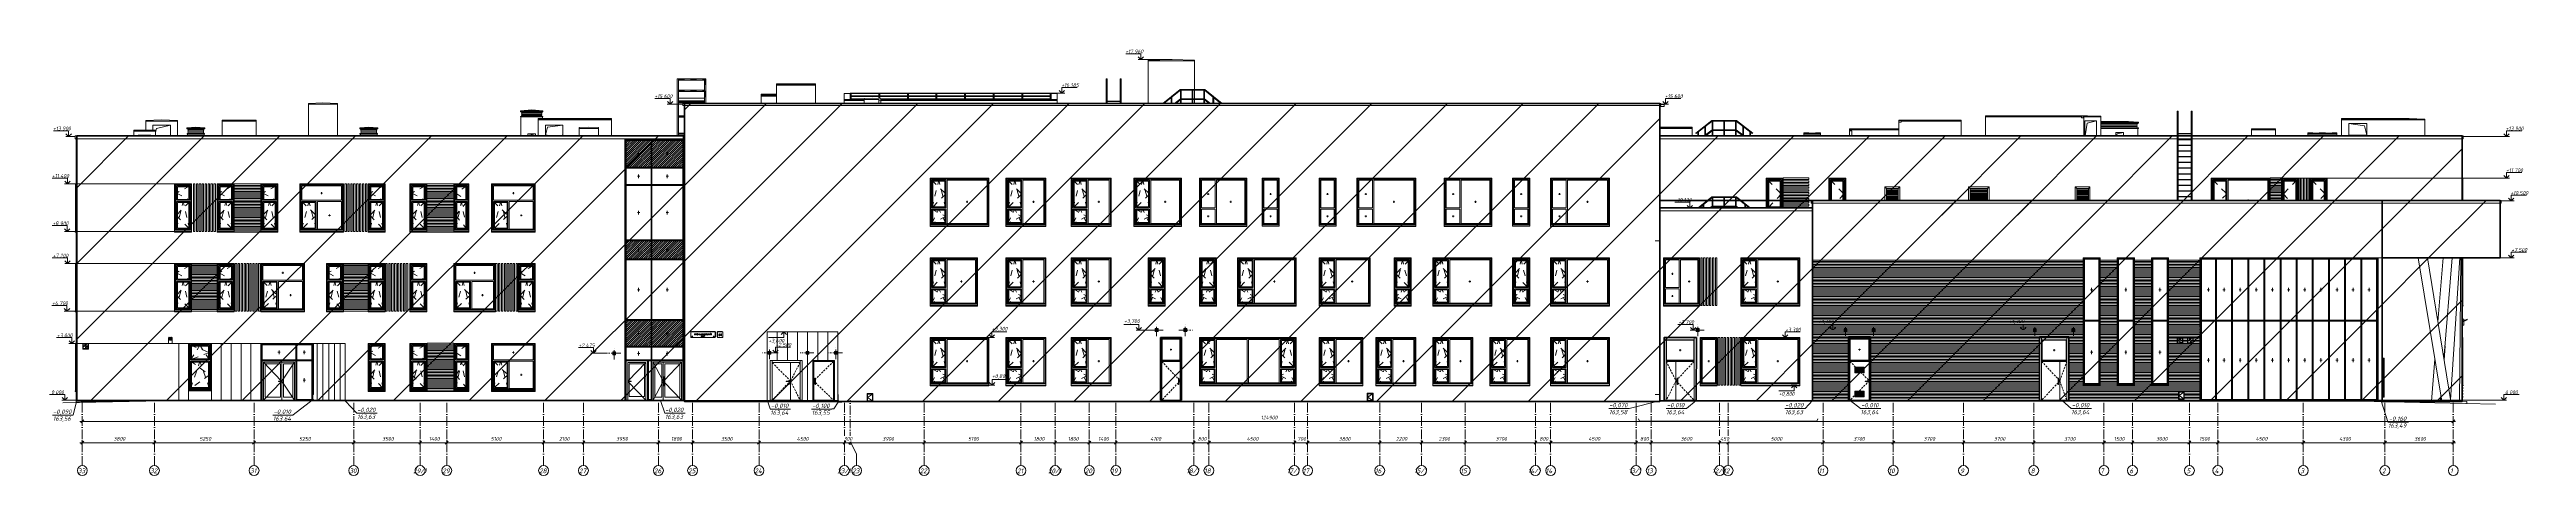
# Model space of a CAD drawing. Header units: millimetres. Extents: x 3914 to 443608, y -156176 to 78197.
# Drawn here: x 189192 to 319671, y -3960 to 18479 of the extents above; entities that cross this region are included whole.
import ezdxf

# ---------------------------------------------------------------- set-up
doc = ezdxf.new("R2010")
doc.units = ezdxf.units.MM
for name, pattern in [('200_ШТРИХ__ш1_п0_6_', [160, 100, -60]), ('50_200_ШТРИХ_1Т_ш5_п1_п1_', [700, 500, -100, 0, -100]), ('Штрих', [635, 317.5, -317.5]), ('Штриховая', [600, 400, -200])]:
    doc.linetypes.add(name, pattern=pattern)
for name, color, linetype, lineweight in [('0) клиннинг', 90, 'Continuous', 60), ('1) Откосы', 102, 'Continuous', 60), ('A-ANNO-DIMS', 7, 'Continuous', 9), ('A-ANNO-NOTE', 7, 'Continuous', 9), ('A-COLS', 7, 'Continuous', 9), ('A-DETL', 7, 'Continuous', 9), ('A-DETL-2', 7, 'Continuous', 5), ('A-DETL-CNTR', 7, '50_200_ШТРИХ_1Т_ш5_п1_п1_', 9), ('A-DOOR', 7, 'Continuous', 9), ('A-DOOR-1', 7, 'Continuous', 5), ('A-DOOR-2', 7, '200_ШТРИХ__ш1_п0_6_', 5), ('A-DOOR-FRAM', 7, 'Continuous', 5), ('A-DOOR-HDLN', 7, 'Штрих', 5), ('A-FLOR', 7, 'Continuous', 9), ('A-GENM', 7, 'Continuous', 9), ('A-GENM-HDLN', 7, 'Штрих', 5), ('A-GLAZ', 7, 'Continuous', 9), ('A-GLAZ-1', 7, 'Continuous', 5), ('A-GLAZ-2', 7, 'Штрих', 5), ('A-GLAZ-3', 7, 'Штриховая', 5), ('A-GLAZ-CURT', 7, 'Continuous', 9), ('A-GLAZ-CURT-1', 7, 'Continuous', 5), ('A-GLAZ-CWMG', 7, 'Continuous', 9), ('A-ROOF', 7, 'Continuous', 9), ('A-WALL', 7, 'Continuous', 5), ('G-ANNO-DIMS', 7, 'Continuous', 9), ('G-ANNO-DIMS-1', 7, 'Continuous', 20), ('I-WALL', 7, 'Continuous', 5), ('S-BEAM', 7, 'Continuous', 9), ('S-COLS', 7, 'Continuous', 9), ('Оси', 7, 'Continuous', 9), ('Оси-1', 7, '50_200_ШТРИХ_1Т_ш5_п1_п1_', 9)]:
    doc.layers.add(name, color=color, linetype=linetype, lineweight=lineweight)
doc.layers.add('A-DETL-GENF-7', color=7, linetype='Continuous', lineweight=9, true_color=0xffffff)
doc.layers.add('A-DOOR-GLAZ', color=7, linetype='Continuous', lineweight=5, true_color=0x8080ff)
doc.styles.add('ISOCPEUR_I_1', font='isocpeui.ttf', dxfattribs={"height": 230})
doc.styles.add('ISOCPEUR_I_2', font='isocpeui.ttf', dxfattribs={"width": 0.9, "height": 250})
doc.styles.add('ISOCPEUR_I_3', font='isocpeui.ttf', dxfattribs={"width": 0.9, "height": 200})
pattern_1 = [(45, (277018.13, 1200), (-56.56854, 56.56854), [])]

msp = doc.modelspace()

# ---------------------------------------------------------------- hatches: boundary and pattern name
at = {"layer": '0) клиннинг'}
h = msp.add_hatch(dxfattribs=at)
h.set_pattern_fill('ANSI31', color=256, scale=888)
h.paths.add_polyline_path([(274015.9, 15629.9), (222641, 15629.9), (222641, -70.2), (274015.9, -70.2)])
h = msp.add_hatch(dxfattribs=at)
h.set_pattern_fill('ANSI31', color=256, scale=888)
h.paths.add_polyline_path([(222595.9, 13930), (190621, 13930), (190621, -19.1), (222595.9, -19.1)])
h = msp.add_hatch(dxfattribs=at)
h.set_pattern_fill('ANSI31', color=256, scale=888)
h.paths.add_polyline_path([(274015.9, 13930), (316285.9, 13930), (316285.9, 9759.7), (274015.9, 9759.7)])
h = msp.add_hatch(dxfattribs=at)
h.set_pattern_fill('ANSI31', color=256, scale=888)
h.paths.add_polyline_path([(312065.9, 10529.7), (282065.4, 10529.7), (282065.4, -20), (312065.9, -20)])
h = msp.add_hatch(dxfattribs=at)
h.set_pattern_fill('ANSI31', color=256, scale=888)
h.paths.add_polyline_path([(318285.9, 10529.7), (312065.9, 10529.7), (312065.9, 7500), (318285.9, 7500)])
h = msp.add_hatch(dxfattribs=at)
h.set_pattern_fill('ANSI31', color=256, scale=888)
h.paths.add_polyline_path([(282065.4, 10131.7), (274015.9, 10131.7), (274015.9, -20), (282065.4, -20)])
h = msp.add_hatch(dxfattribs=at)
h.set_pattern_fill('ANSI31', color=256, scale=888)
h.paths.add_polyline_path([(312065.9, 7500), (316285.9, 7500), (316285.9, -62.4), (312065.9, -62.4)])
at = {"layer": 'A-DETL-GENF-7'}
for points in [[(247585.7, 3625), (247585.7, 3775), (247435.7, 3775), (247435.7, 3625)], [(249096.2, 3625), (249096.2, 3775), (248946.2, 3775), (248946.2, 3625)], [(276087.8, 3625), (276087.8, 3775), (275937.8, 3775), (275937.8, 3625)], [(283725.9, 3625), (283875.9, 3625), (283875.9, 3775), (283725.9, 3775), (283725.9, 3691)], [(285355.9, 3625), (285355.9, 3775), (285205.9, 3775), (285205.9, 3625)], [(293694.5, 3625.1), (293844.5, 3625.1), (293844.5, 3775.1), (293694.5, 3775.1), (293694.5, 3676.8)], [(295730.3, 3625.1), (295880.3, 3625.1), (295880.3, 3775.1), (295730.3, 3775.1), (295730.3, 3687.8)], [(219010.9, 2400), (219010.9, 2550), (218860.9, 2550), (218860.9, 2400)], [(227045.9, 2425), (227195.9, 2425), (227195.9, 2575), (227045.9, 2575)], [(229190.9, 2425), (229190.9, 2575), (229040.9, 2575), (229040.9, 2425)], [(230555.6, 2425), (230685.9, 2425), (230685.9, 2575), (230535.9, 2575), (230535.9, 2425)]]:
    msp.add_hatch(color=256, dxfattribs=at).paths.add_polyline_path(points, flags=0)
h = msp.add_hatch(color=256, dxfattribs=at)
h.paths.add_polyline_path([(284785.9, 1441.6), (284790.9, 1441.6), (284790.9, 1741.6), (284290.9, 1741.6), (284290.9, 1441.6), (284771.4, 1441.6)], flags=0)
h.paths.add_polyline_path([(284585.9, 1446.6), (284295.9, 1446.6), (284295.9, 1736.6), (284785.9, 1736.6), (284785.9, 1446.6), (284760.9, 1446.6)], flags=0)
h.paths.add_polyline_path([(284315.9, 1466.6), (284765.9, 1466.6), (284765.9, 1716.6), (284315.9, 1716.6), (284315.9, 1471.6)], flags=0)
h.paths.add_polyline_path([(284320.9, 1471.6), (284320.9, 1711.6), (284760.9, 1711.6), (284760.7, 1471.6), (284520.9, 1471.6)], flags=0)
h = msp.add_hatch(color=256, dxfattribs=at)
h.paths.add_polyline_path([(284320.9, 1471.6), (284760.9, 1471.6), (284760.9, 1485.7), (284320.9, 1485.7)], flags=0)
h.paths.add_polyline_path([(284536.5, 1487.2), (284760.9, 1487.2), (284760.9, 1503.7), (284320.9, 1503.7), (284320.9, 1487.2), (284336.5, 1487.2)], flags=0)
h.paths.add_polyline_path([(284567.1, 1517.8), (284760.9, 1517.8), (284760.9, 1519.2), (284320.9, 1519.2), (284320.9, 1517.8), (284514.8, 1517.8)], flags=0)
h.paths.add_polyline_path([(284585, 1535.7), (284760.9, 1535.7), (284760.9, 1550.1), (284320.9, 1550.1), (284320.9, 1535.7), (284496.8, 1535.7)], flags=0)
h.paths.add_polyline_path([(284320.9, 1551.3), (284760.9, 1551.3), (284760.9, 1565.4), (284320.9, 1565.4)], flags=0)
h.paths.add_polyline_path([(284617.1, 1567.8), (284760.9, 1567.8), (284760.9, 1582), (284320.9, 1582), (284320.9, 1567.8), (284464.7, 1567.8)], flags=0)
h.paths.add_polyline_path([(284432.7, 1583.3), (284760.9, 1583.3), (284760.9, 1597.5), (284320.9, 1597.5), (284320.9, 1583.3)], flags=0)
h.paths.add_polyline_path([(284320.9, 1599.9), (284760.9, 1599.9), (284760.9, 1614), (284320.9, 1614)], flags=0)
h.paths.add_polyline_path([(284664.7, 1615.4), (284760.9, 1615.4), (284760.9, 1629.5), (284320.9, 1629.5), (284320.9, 1615.4), (284464.7, 1615.4)], flags=0)
h.paths.add_polyline_path([(284760.9, 1631.9), (284760.9, 1631.9), (284760.9, 1646.1), (284320.9, 1646.1), (284320.9, 1631.9), (284681.2, 1631.9)], flags=0)
h.paths.add_polyline_path([(284760.9, 1647.4), (284760.9, 1661.5), (284320.9, 1661.5), (284320.9, 1647.4), (284760.9, 1647.4)], flags=0)
h.paths.add_polyline_path([(284320.9, 1663.9), (284760.9, 1663.9), (284760.9, 1678.1), (284320.9, 1678.1)], flags=0)
h.paths.add_polyline_path([(284528.8, 1679.4), (284760.9, 1679.4), (284760.9, 1693.6), (284320.9, 1693.6), (284320.9, 1679.4), (284353.1, 1679.4)], flags=0)
h.paths.add_polyline_path([(284320.9, 1695.9), (284760.9, 1695.9), (284760.9, 1710.1), (284320.9, 1710.1)], flags=0)
at = {"layer": 'A-GENM'}
h = msp.add_hatch(color=256, dxfattribs=at)
h.paths.add_polyline_path([(191239.2, 2707), (191239.2, 2993), (190953.2, 2993), (190953.2, 2707), (191095.9, 2707)], flags=0)
h.paths.add_polyline_path([(191223.8, 2722.4), (190968.5, 2722.4), (190968.5, 2977.6), (191223.8, 2977.6), (191223.8, 2774.1)], flags=0)
h.paths.add_polyline_path([(191096.9, 2733.4), (191109.5, 2748.8), (191109.5, 2758.9), (191101.1, 2748.8), (191101.1, 2819.5), (191092.8, 2819.5), (191092.8, 2748.8), (191084.4, 2758.9), (191084.4, 2748.3), (191095.9, 2734.6)], flags=0)
h.paths.add_polyline_path([(191190.2, 2837.4), (191190.7, 2837.4), (191205.7, 2850), (191190.2, 2862.5), (191180.2, 2862.5), (191190.2, 2854.1), (191119.6, 2854.1), (191119.6, 2845.8), (191190.2, 2845.8), (191180.2, 2837.4)], flags=0)
h.paths.add_polyline_path([(191003.1, 2837.4), (191013.7, 2837.4), (191003.6, 2845.8), (191074.3, 2845.8), (191074.3, 2854.1), (191003.6, 2854.1), (191013.7, 2862.5), (191003.1, 2862.5), (190988.2, 2850), (190993.1, 2845.8)], flags=0)
h.paths.add_polyline_path([(191094.9, 2888.3), (191094.9, 2960.9), (191043.4, 2960.9), (191043.4, 2888.3), (191058.8, 2888.3), (191058.8, 2945.5), (191079.5, 2945.5), (191079.5, 2888.3)], flags=0)
h.paths.add_polyline_path([(191108, 2888.3), (191123.4, 2888.3), (191123.4, 2945.5), (191146.4, 2945.5), (191146.4, 2960.9), (191108, 2960.9)], flags=0)
h = msp.add_hatch(color=256, dxfattribs=at)
h.paths.add_polyline_path([(191108, 2809.2), (191116.1, 2809.2), (191116.1, 2811.7), (191106.3, 2811.7), (191103, 2809.2)], flags=0)
h.paths.add_polyline_path([(191104.8, 2813.6), (191108, 2813.5), (191115, 2820.7), (191115.8, 2823.7), (191113.9, 2827.8), (191107.9, 2828.7), (191105.2, 2827.9), (191103.3, 2823.7), (191105.9, 2823.7), (191108, 2826.3), (191110.3, 2826.6), (191112.3, 2825.9), (191113.3, 2823.6), (191112.2, 2820.7), (191106.3, 2815)], flags=0)
h.paths.add_polyline_path([(191103.2, 2811), (191106.3, 2811.7), (191104.8, 2813.6), (191103.7, 2811.7)], flags=0)
for points in [[(191126.3, 2745.2), (191126.3, 2765.3), (191123.8, 2764.2), (191119.7, 2760.8), (191118.8, 2758.9), (191118.8, 2757.9), (191123.8, 2760.8), (191123.8, 2745.2)], [(301351.9, 3108.6), (301351.9, 3128.7), (301349.4, 3127.6), (301345.3, 3124.2), (301344.4, 3122.5), (301344.4, 3121.3), (301349.4, 3124.2), (301349.4, 3108.6)], [(301484.4, 3045.2), (301484.4, 3065.3), (301481.9, 3064.2), (301477.8, 3060.9), (301476.9, 3059), (301476.9, 3057.9), (301481.9, 3060.9), (301481.9, 3045.2)], [(302031.9, 3045.2), (302034.4, 3045.2), (302034.4, 3065.3), (302031.9, 3064.2), (302027.8, 3060.9), (302026.9, 3059.2), (302026.9, 3057.9), (302031.9, 3060.9), (302031.9, 3055.2)]]:
    msp.add_hatch(color=256, dxfattribs=at).paths.add_polyline_path(points, flags=0)
h = msp.add_hatch(color=256, dxfattribs=at)
h.paths.add_polyline_path([(191122.1, 2821), (191123.4, 2826.5), (191130.9, 2826.5), (191130.9, 2829), (191121.2, 2829), (191119.6, 2818.6), (191121.6, 2818.6), (191121.9, 2819.9)], flags=0)
h.paths.add_polyline_path([(191125.1, 2808.9), (191130.3, 2811.3), (191131.8, 2816), (191130.1, 2820.6), (191125.1, 2822.1), (191123.4, 2820.5), (191128.3, 2818.8), (191129.3, 2815.8), (191127.3, 2812.3), (191123.4, 2812), (191122.1, 2812.9), (191121.2, 2814.9), (191119, 2813.9), (191122.1, 2809.9), (191123.4, 2809.5)], flags=0)
h = msp.add_hatch(color=256, dxfattribs=at)
h.paths.add_polyline_path([(191138.7, 2744.9), (191143.5, 2746.7), (191145.5, 2751.2), (191143.8, 2754.9), (191140.8, 2757.8), (191137.5, 2757.1), (191140.8, 2754.2), (191141.8, 2753.8), (191142.9, 2751.2), (191141, 2748.2), (191138.7, 2747.4), (191135.8, 2748.8), (191134.8, 2750.8), (191132.3, 2750.5), (191134.3, 2746.4), (191137.8, 2745.2)], flags=0)
h.paths.add_polyline_path([(191140.8, 2757.8), (191144.2, 2758.9), (191144, 2762), (191143.7, 2762.7), (191141.7, 2764.6), (191138.6, 2765.3), (191134.7, 2763.9), (191132.6, 2759.9), (191135.3, 2759.9), (191136.3, 2762), (191138.7, 2762.7), (191141.6, 2760.8), (191141.4, 2758.9)], flags=0)
h = msp.add_hatch(color=256, dxfattribs=at)
h.paths.add_polyline_path([(191135.9, 2809.2), (191137.8, 2811.7), (191135.4, 2811.2)], flags=0)
h.paths.add_polyline_path([(191135.9, 2805.1), (191137.4, 2806.7), (191135.9, 2809.2)], flags=0)
h = msp.add_hatch(color=256, dxfattribs=at)
h.paths.add_polyline_path([(191143.6, 2811.2), (191144.8, 2823.9), (191146.5, 2826.2), (191148.9, 2826.7), (191151.3, 2825.8), (191152.2, 2823.7), (191154.8, 2824), (191152.9, 2827.9), (191148.9, 2829.3), (191143.8, 2827), (191141.6, 2818.6)], flags=0)
h.paths.add_polyline_path([(191148.7, 2808.9), (191153.3, 2811.2), (191154.2, 2812.2), (191155.1, 2815.7), (191153.3, 2820.3), (191148.4, 2821.9), (191146.3, 2821.4), (191145.6, 2818.6), (191149, 2819.4), (191151.5, 2818.5), (191152, 2814), (191151.4, 2812.6), (191148.5, 2811.4), (191144.8, 2813.4), (191144.7, 2813.5), (191144.1, 2810.9), (191144.8, 2810.6)], flags=0)
h = msp.add_hatch(color=256, dxfattribs=at)
h.paths.add_polyline_path([(191149.6, 2745.2), (191151.4, 2747.7), (191148.9, 2747.7)], flags=0)
h.paths.add_polyline_path([(191149.6, 2741.1), (191151, 2742.6), (191149.6, 2745.2)], flags=0)
h = msp.add_hatch(color=256, dxfattribs=at)
h.paths.add_polyline_path([(191162.1, 2744.9), (191166.9, 2746.6), (191168.7, 2751.1), (191167.8, 2754.3), (191162, 2757.4), (191156.5, 2754.4), (191155.5, 2751.1), (191157.3, 2746.6), (191161.3, 2745.2)], flags=0)
h.paths.add_polyline_path([(191162.1, 2747.4), (191158.4, 2749.3), (191156.5, 2751.1), (191158.4, 2752.2), (191159.2, 2753.9), (191162.1, 2754.9), (191165.1, 2753.7), (191166.2, 2751), (191164.9, 2748.3), (191163.6, 2747.9)], flags=0)
h.paths.add_polyline_path([(191166.4, 2763.8), (191162.1, 2765.3), (191157.8, 2763.8), (191159.6, 2762), (191162.1, 2762.7), (191164.7, 2762)], flags=0)
h.paths.add_polyline_path([(191167.3, 2757.8), (191167.4, 2761.5), (191166, 2762), (191166.4, 2758.9), (191166.5, 2758.9)], flags=0)
h.paths.add_polyline_path([(191156.9, 2757.8), (191159.2, 2758.9), (191157.8, 2763.8), (191156.5, 2758.9)], flags=0)
h = msp.add_hatch(color=256, dxfattribs=at)
h.paths.add_polyline_path([(191158.9, 2811.2), (191160.2, 2823.9), (191161.9, 2826.2), (191164.3, 2826.7), (191166.7, 2825.8), (191167.6, 2823.7), (191170.1, 2824), (191168.3, 2827.9), (191164.3, 2829.3), (191159.2, 2827), (191157, 2818.6)], flags=0)
h.paths.add_polyline_path([(191164.1, 2808.9), (191167.3, 2809.8), (191169.6, 2812.2), (191170.5, 2815.7), (191168.7, 2820.3), (191163.8, 2821.9), (191161.7, 2821.4), (191161, 2818.6), (191164.4, 2819.4), (191166.8, 2818.5), (191167.3, 2814), (191166.8, 2812.6), (191163.9, 2811.4), (191160.2, 2813.4), (191160.1, 2813.5), (191159.5, 2810.9), (191160.2, 2810.6)], flags=0)
h = msp.add_hatch(color=256, dxfattribs=at)
h.paths.add_polyline_path([(191176.9, 2744.9), (191180.8, 2746), (191179, 2747.8), (191177.1, 2745.2)], flags=0)
h.paths.add_polyline_path([(191176.9, 2744.9), (191176.9, 2747.4), (191174.5, 2748.8), (191172.6, 2750.4), (191171.2, 2750.2), (191173, 2746.3), (191176, 2745.2)], flags=0)
h.paths.add_polyline_path([(191180.8, 2746), (191183.2, 2749.5), (191184.1, 2755.6), (191181.6, 2754.1), (191180.5, 2747.8)], flags=0)
h.paths.add_polyline_path([(191176.8, 2752.1), (191179.6, 2752.8), (191181.6, 2755.6), (191184.1, 2755.6), (191182.9, 2761.6), (191180.8, 2764.2), (191177.2, 2765.3), (191172.7, 2763.4), (191171.2, 2757.7), (191172.6, 2753.9), (191174.6, 2753)], flags=0)
h.paths.add_polyline_path([(191177.5, 2754.6), (191174.5, 2755.7), (191173.6, 2758.9), (191174.6, 2761.5), (191177.6, 2762.7), (191180.8, 2760.8), (191181.6, 2758.6), (191180.4, 2755.6)], flags=0)
h = msp.add_hatch(color=256, dxfattribs=at)
h.paths.add_polyline_path([(301272.7, 3007), (301558.7, 3007), (301558.7, 3293), (301272.7, 3293), (301272.7, 3019.8)], flags=0)
h.paths.add_polyline_path([(301329, 3022.4), (301288, 3022.4), (301288, 3277.7), (301543.3, 3277.7), (301543.3, 3022.4)], flags=0)
h.paths.add_polyline_path([(301416.5, 3033.4), (301429, 3048.9), (301429, 3059), (301420.6, 3048.9), (301420.6, 3119.5), (301412.3, 3119.5), (301412.3, 3048.9), (301403.9, 3059), (301403.9, 3048.4), (301412.3, 3038.3)], flags=0)
h.paths.add_polyline_path([(301322.7, 3137.4), (301333.2, 3137.4), (301323.2, 3145.9), (301393.8, 3145.9), (301393.8, 3154.1), (301323.2, 3154.1), (301333.2, 3162.6), (301322.7, 3162.6), (301307.7, 3150), (301312.6, 3145.9)], flags=0)
h.paths.add_polyline_path([(301499.7, 3137.4), (301510.3, 3137.4), (301525.2, 3150), (301509.7, 3162.6), (301499.7, 3162.6), (301509.7, 3154.1), (301439.1, 3154.1), (301439.1, 3145.9), (301509.7, 3145.9)], flags=0)
h.paths.add_polyline_path([(301442.9, 3188.3), (301442.9, 3245.6), (301465.9, 3245.6), (301465.9, 3261), (301427.5, 3261), (301427.5, 3188.3)], flags=0)
h.paths.add_polyline_path([(301362.9, 3188.3), (301378.3, 3188.3), (301378.3, 3245.6), (301399, 3245.6), (301399, 3188.3), (301414.4, 3188.3), (301414.4, 3261), (301362.9, 3261), (301362.9, 3202.8)], flags=0)
h = msp.add_hatch(color=256, dxfattribs=at)
h.paths.add_polyline_path([(301327.5, 3108.6), (301330, 3108.6), (301330, 3113.3), (301332.5, 3113.3), (301332.5, 3115.8), (301330, 3115.8), (301330, 3128.3), (301328.1, 3128.3), (301318.4, 3115.8), (301318.4, 3113.3), (301327.5, 3113.3)], flags=0)
h.paths.add_polyline_path([(301323.2, 3115.8), (301321.4, 3115.8), (301327.5, 3123.5), (301327.5, 3115.8)], flags=0)
h = msp.add_hatch(color=256, dxfattribs=at)
h.paths.add_polyline_path([(301336.6, 3108.6), (301338.4, 3111.1), (301335.9, 3111.1)], flags=0)
h.paths.add_polyline_path([(301336.6, 3104.5), (301338, 3106), (301336.6, 3108.6)], flags=0)
h = msp.add_hatch(color=256, dxfattribs=at)
h.paths.add_polyline_path([(301370.8, 3108.6), (301370.8, 3111.1), (301360.9, 3111.1), (301357.6, 3108.6)], flags=0)
h.paths.add_polyline_path([(301359.4, 3113), (301362.5, 3112.8), (301369.6, 3120.1), (301370.5, 3123.1), (301368.8, 3127.1), (301364.3, 3128.7), (301359.8, 3127.2), (301357.9, 3123), (301360.6, 3123), (301361.5, 3125.2), (301364.3, 3126.1), (301367.4, 3124.2), (301368, 3122.9), (301366.9, 3120.1), (301360.9, 3114.4)], flags=0)
h.paths.add_polyline_path([(301357.9, 3110.3), (301360.9, 3111.1), (301359.4, 3113), (301358.3, 3111.1)], flags=0)
h = msp.add_hatch(color=256, dxfattribs=at)
h.paths.add_polyline_path([(301447.1, 3062.5), (301449.6, 3065), (301436.4, 3065), (301436.4, 3062.5)], flags=0)
h.paths.add_polyline_path([(301442.1, 3045.2), (301443.3, 3051.4), (301448.2, 3060.9), (301449.6, 3063), (301447.1, 3062.5), (301443, 3056.6), (301440.1, 3048.4), (301439.6, 3045.2)], flags=0)
h = msp.add_hatch(color=256, dxfattribs=at)
h.paths.add_polyline_path([(301453.7, 3045.2), (301455.6, 3047.7), (301453.1, 3047.7)], flags=0)
h.paths.add_polyline_path([(301453.7, 3041.1), (301455.1, 3042.6), (301453.7, 3045.2)], flags=0)
h = msp.add_hatch(color=256, dxfattribs=at)
h.paths.add_polyline_path([(301461.3, 3047.2), (301463.3, 3060.9), (301464.3, 3062.2), (301466.7, 3062.7), (301469.5, 3060.9), (301470, 3059.7), (301472.1, 3060.9), (301470.7, 3063.9), (301466.7, 3065.3), (301461.5, 3063), (301459.3, 3054.6), (301461, 3048.4)], flags=0)
h.paths.add_polyline_path([(301466.4, 3044.9), (301469.7, 3045.8), (301472.2, 3048.9), (301472.8, 3051.7), (301471.1, 3056.3), (301466.1, 3057.9), (301464.1, 3057.4), (301463.3, 3054.6), (301466.8, 3055.3), (301469.2, 3054.5), (301470.3, 3051.6), (301468.8, 3048.4), (301466.2, 3047.4), (301462.6, 3049.4), (301462.1, 3048.9), (301461.8, 3046.9), (301465.7, 3045.2)], flags=0)
h = msp.add_hatch(color=256, dxfattribs=at)
h.paths.add_polyline_path([(302108.7, 3007), (302108.7, 3293), (301822.7, 3293), (301822.7, 3007), (301998.9, 3007)], flags=0)
h.paths.add_polyline_path([(301838, 3022.4), (301838, 3277.7), (302093.3, 3277.7), (302093.3, 3022.4), (301894.2, 3022.4)], flags=0)
h.paths.add_polyline_path([(301966.5, 3033.4), (301979, 3048.9), (301979, 3059), (301970.6, 3048.9), (301970.6, 3119.5), (301962.3, 3119.5), (301962.3, 3048.9), (301953.9, 3059), (301953.9, 3048.4), (301962.3, 3038.3)], flags=0)
h.paths.add_polyline_path([(302059.7, 3137.4), (302060.3, 3137.4), (302075.2, 3150), (302059.7, 3162.6), (302049.7, 3162.6), (302059.7, 3154.1), (301989.1, 3154.1), (301989.1, 3145.9), (302059.7, 3145.9), (302049.7, 3137.4)], flags=0)
h.paths.add_polyline_path([(301872.7, 3137.4), (301883.2, 3137.4), (301873.2, 3145.9), (301943.8, 3145.9), (301943.8, 3154.1), (301873.2, 3154.1), (301883.2, 3162.6), (301872.7, 3162.6), (301857.7, 3150), (301862.6, 3145.9)], flags=0)
h.paths.add_polyline_path([(301928.3, 3188.3), (301928.3, 3245.6), (301949, 3245.6), (301949, 3188.3), (301964.4, 3188.3), (301964.4, 3261), (301912.9, 3261), (301912.9, 3188.3), (301927.4, 3188.3)], flags=0)
h.paths.add_polyline_path([(301977.5, 3188.3), (301992.9, 3188.3), (301992.9, 3245.6), (302015.9, 3245.6), (302015.9, 3261), (301977.5, 3261), (301977.5, 3194.1)], flags=0)
h = msp.add_hatch(color=256, dxfattribs=at)
h.paths.add_polyline_path([(301979.2, 3109), (301984, 3110.8), (301986, 3115.3), (301984, 3119.2), (301979.1, 3121.5), (301978, 3121.2), (301981.3, 3118.3), (301982.3, 3117.9), (301983.4, 3115.3), (301981.5, 3112.3), (301979.2, 3111.5), (301976.5, 3112.6), (301974.8, 3114.9), (301972.8, 3114.6), (301974.8, 3110.5)], flags=0)
h.paths.add_polyline_path([(301981.3, 3121.9), (301984.3, 3121.9), (301984.5, 3126.1), (301984.2, 3126.9), (301981.3, 3128.9), (301979.1, 3129.4), (301975.2, 3128), (301973.1, 3124), (301975.8, 3124), (301976.8, 3126.1), (301979.5, 3126.8), (301981.7, 3125.9), (301982.1, 3123.4)], flags=0)
h = msp.add_hatch(color=256, dxfattribs=at)
h.paths.add_polyline_path([(301997.1, 3062.5), (301998.9, 3065), (301986.4, 3065), (301986.4, 3062.5)], flags=0)
h.paths.add_polyline_path([(301989.6, 3045.2), (301992.1, 3045.2), (301994.2, 3053.5), (301998.9, 3061.9), (301998.9, 3062.8), (301997.1, 3062.5), (301991.6, 3053.3), (301990.1, 3048.4)], flags=0)
h = msp.add_hatch(color=256, dxfattribs=at)
h.paths.add_polyline_path([(301998.9, 3109.3), (302001, 3109.3), (302001, 3111.8), (301991.2, 3111.8), (301989.1, 3109.3)], flags=0)
h.paths.add_polyline_path([(301989.6, 3113.7), (301992.8, 3113.5), (301999.9, 3120.8), (302000.7, 3123.8), (301998.8, 3127.9), (301992.8, 3128.8), (301990.1, 3127.9), (301989.1, 3123.6), (301990.8, 3123.7), (301992.8, 3126.3), (301995.2, 3126.6), (301997.2, 3125.9), (301998.2, 3123.6), (301997.1, 3120.8), (301990.1, 3114.1)], flags=0)
h.paths.add_polyline_path([(301988.1, 3111), (301991.2, 3111.8), (301989.1, 3112.7), (301988.6, 3111.8)], flags=0)
h = msp.add_hatch(color=256, dxfattribs=at)
h.paths.add_polyline_path([(302003.7, 3045.2), (302005.6, 3047.7), (302003.2, 3047.2)], flags=0)
h.paths.add_polyline_path([(302003.7, 3041.1), (302005.1, 3042.6), (302003.7, 3045.2)], flags=0)
h = msp.add_hatch(color=256, dxfattribs=at)
h.paths.add_polyline_path([(302005.4, 3109.3), (302007.3, 3111.8), (302004.8, 3111.8)], flags=0)
h.paths.add_polyline_path([(302005.4, 3105.2), (302006.9, 3106.7), (302005.4, 3109.3)], flags=0)
h = msp.add_hatch(color=256, dxfattribs=at)
h.paths.add_polyline_path([(302011.3, 3047.2), (302013.3, 3060.9), (302014.3, 3062.2), (302016.7, 3062.7), (302019.5, 3060.9), (302020, 3059.7), (302022.1, 3060.9), (302020.7, 3063.9), (302016.7, 3065.3), (302011.5, 3063), (302009.4, 3054.2)], flags=0)
h.paths.add_polyline_path([(302016.4, 3044.9), (302019.7, 3045.8), (302022, 3048.2), (302022.8, 3051.7), (302021.1, 3056.3), (302016.1, 3057.9), (302014.1, 3057.4), (302013.3, 3054.6), (302016.8, 3055.3), (302019.2, 3054.5), (302019.7, 3050), (302019.2, 3048.5), (302016.2, 3047.4), (302012.6, 3049.4), (302012.4, 3049.5), (302011.8, 3046.9), (302015.7, 3045.2)], flags=0)
h = msp.add_hatch(color=256, dxfattribs=at)
h.paths.add_polyline_path([(302017.8, 3109), (302023.1, 3111.8), (302024.6, 3115.3), (302022.7, 3119.2), (302019.9, 3121.9), (302016.6, 3121.2), (302019.9, 3118.3), (302020.9, 3117.9), (302022.1, 3115.3), (302020.1, 3112.3), (302016.9, 3111.8), (302015, 3112.9), (302013.9, 3114.9), (302011.4, 3114.6), (302013.4, 3110.5), (302016.9, 3109.3)], flags=0)
h.paths.add_polyline_path([(302019.9, 3121.9), (302022.9, 3121.9), (302023.1, 3126.1), (302022.8, 3126.9), (302020.8, 3128.7), (302017.8, 3129.4), (302013.8, 3128), (302011.7, 3124), (302014.4, 3124), (302015.5, 3126.1), (302017.8, 3126.9), (302020.9, 3124.6), (302020.9, 3123.7), (302020.2, 3122.5)], flags=0)
h = msp.add_hatch(color=256, dxfattribs=at)
h.paths.add_polyline_path([(302033.4, 3109), (302037, 3110.1), (302039.5, 3115.6), (302039.5, 3123.9), (302038.3, 3126.9), (302036.3, 3128.7), (302033.3, 3129.4), (302029.7, 3128.3), (302027.5, 3124.9), (302026.8, 3119.2), (302028.8, 3110.9), (302030.5, 3110.2)], flags=0)
h.paths.add_polyline_path([(302033.4, 3111.5), (302030.5, 3112.9), (302029.3, 3119.2), (302030.5, 3125.5), (302033.3, 3126.9), (302036.3, 3125.3), (302037.5, 3119.2), (302036.3, 3112.9)], flags=0)
at = {"layer": 'A-GLAZ-CURT-1'}
h = msp.add_hatch(dxfattribs=at)
h.set_pattern_fill('FP_132', color=256, style=0, pattern_type=2)
h.set_pattern_definition(pattern_1)
h.paths.add_polyline_path([(220875.9, 12280), (220875.9, 13690), (219570.9, 13690), (219570.9, 12280), (220715.9, 12280)], flags=0)
h = msp.add_hatch(dxfattribs=at)
h.set_pattern_fill('FP_132', color=256, style=0, pattern_type=2)
h.set_pattern_definition(pattern_1)
h.paths.add_polyline_path([(220925.9, 12280), (222545.9, 12280), (222545.9, 13690), (220925.9, 13690), (220925.9, 12574.9)], flags=0)
h = msp.add_hatch(dxfattribs=at)
h.set_pattern_fill('FP_132', color=256, style=0, pattern_type=2)
h.set_pattern_definition(pattern_1)
h.paths.add_polyline_path([(219639.6, 7450), (220875.9, 7450), (220875.9, 8400), (219570.9, 8400), (219570.9, 7450)], flags=0)
h = msp.add_hatch(dxfattribs=at)
h.set_pattern_fill('FP_132', color=256, style=0, pattern_type=2)
h.set_pattern_definition(pattern_1)
h.paths.add_polyline_path([(221171.9, 7450), (222545.9, 7450), (222545.9, 8400), (220925.9, 8400), (220925.9, 7450)], flags=0)
h = msp.add_hatch(dxfattribs=at)
h.set_pattern_fill('FP_132', color=256, style=0, pattern_type=2)
h.set_pattern_definition(pattern_1)
h.paths.add_polyline_path([(220715.9, 2850), (220875.9, 2850), (220875.9, 4200), (219570.9, 4200), (219570.9, 2850), (219639.6, 2850)], flags=0)
h = msp.add_hatch(dxfattribs=at)
h.set_pattern_fill('FP_132', color=256, style=0, pattern_type=2)
h.set_pattern_definition(pattern_1)
h.paths.add_polyline_path([(222545.9, 2850), (222545.9, 4200), (220925.9, 4200), (220925.9, 2850), (221171.9, 2850)], flags=0)

# ---------------------------------------------------------------- linework, layer by layer
at = {"layer": '0) клиннинг'}
for points in [[(222641, 15629.9), (274015.9, 15629.9), (274015.9, -70.2), (222641, -70.2)], [(190621, 13930), (222595.9, 13930), (222595.9, -19.1), (190621, -19.1)], [(274015.9, 13930), (316285.9, 13930), (316285.9, 10529.7), (274015.9, 10529.7)], [(282065.4, -20), (312065.9, -20), (312065.9, 10529.7), (282065.4, 10529.7)], [(312065.9, 10529.7), (318285.9, 10529.7), (318285.9, 7500), (312065.9, 7500)], [(274015.9, 10131.7), (282065.4, 10131.7), (282065.4, -20), (274015.9, -20)], [(312065.9, 7500), (316285.9, 7500), (316285.9, -62.4), (312065.9, -62.4)]]:
    msp.add_lwpolyline(points, close=True, dxfattribs=at)
at = {"layer": '1) Откосы'}
for points in [[(195805.7, 8985), (196645.7, 8985), (196645.7, 11370), (195805.7, 11370)], [(198055.5, 8985), (198895.5, 8985), (198895.5, 11370), (198055.5, 11370)], [(200355.5, 8985), (201195.5, 8985), (201195.5, 11370), (200355.5, 11370)], [(202405.9, 8985), (204645.9, 8985), (204645.9, 11370), (202405.9, 11370)], [(206005.5, 8985), (206845.5, 8985), (206845.5, 11370), (206005.5, 11370)], [(208205.5, 8985), (209045.5, 8985), (209045.5, 11370), (208205.5, 11370)], [(210525.9, 8985), (211245.9, 8985), (211245.9, 11370), (210525.9, 11370)], [(212505.9, 8985), (214745.9, 8985), (214745.9, 11370), (212505.9, 11370)], [(235606.1, 9285), (238646.1, 9285), (238646.1, 11670), (235606.1, 11670)], [(239600.9, 11670), (241646.1, 11670), (241646.1, 9285), (239600.9, 9285)], [(243045.9, 11670), (245091.1, 11670), (245091.1, 9285), (243045.9, 9285)], [(246346.1, 11670), (248786.1, 11670), (248786.1, 9285), (246346.1, 9285)], [(249796.1, 11670), (252236.1, 11670), (252236.1, 9285), (249796.1, 9285)], [(253936.1, 11670), (253096.1, 11670), (253096.1, 9285), (253936.1, 9285)], [(256936.1, 11670), (256096.1, 11670), (256096.1, 9285), (256936.1, 9285)], [(261136.1, 11670), (258096.1, 11670), (258096.1, 9285), (261136.1, 9285)], [(262696.1, 11670), (265136.1, 11670), (265136.1, 9285), (262696.1, 9285)], [(267135.9, 11670), (266295.9, 11670), (266295.9, 9285), (267135.9, 9285)], [(268295.9, 9285), (271335.9, 9285), (271335.9, 11670), (268295.9, 11670)], [(279645.9, 11670), (280485.9, 11670), (280485.9, 10131.7), (279645.9, 10131.7)], [(282945.9, 11670), (283785.9, 11670), (283785.9, 10529.7), (282945.9, 10529.7)], [(303095.9, 11670), (306065.9, 11670), (306065.9, 10529.7), (303095.9, 10529.7)], [(306795.9, 11670), (307635.9, 11670), (307635.9, 10529.7), (306795.9, 10529.7)], [(308295.9, 11670), (309135.9, 11670), (309135.9, 10529.7), (308295.9, 10529.7)], [(195805.7, 4785), (196645.7, 4785), (196645.7, 7170), (195805.7, 7170)], [(198055.5, 4785), (198895.5, 4785), (198895.5, 7170), (198055.5, 7170)], [(200355.5, 4785), (202595.5, 4785), (202595.5, 7170), (200355.5, 7170)], [(203805.9, 4785), (204645.9, 4785), (204645.9, 7170), (203805.9, 7170)], [(206005.5, 4785), (206845.5, 4785), (206845.5, 7170), (206005.5, 7170)], [(208205.5, 4785), (209045.5, 4785), (209045.5, 7170), (208205.5, 7170)], [(210525.7, 7170), (212645.7, 7170), (212645.7, 4785), (210525.7, 4785)], [(213905.9, 4785), (214745.9, 4785), (214745.9, 7170), (213905.9, 7170)], [(235605.9, 7470), (238045.9, 7470), (238045.9, 5085), (235605.9, 5085)], [(239605.9, 7470), (241651.1, 7470), (241651.1, 5085), (239605.9, 5085)], [(243045.9, 7470), (245091.1, 7470), (245091.1, 5085), (243045.9, 5085)], [(247935.9, 7470), (247095.9, 7470), (247095.9, 5085), (247935.9, 5085)], [(250635.9, 7470), (249795.9, 7470), (249795.9, 5085), (250635.9, 5085)], [(251795.9, 5085), (254835.9, 5085), (254835.9, 7470), (251795.9, 7470)], [(256095.9, 7470), (258735.9, 7470), (258735.9, 5085), (256095.9, 5085)], [(260886, 7470), (260046, 7470), (260046, 5085), (260886, 5085)], [(262095.7, 5085), (265135.7, 5085), (265135.7, 7470), (262095.7, 7470)], [(267135.6, 7470), (266295.6, 7470), (266295.6, 5085), (267135.6, 5085)], [(268295.9, 5085), (271335.9, 5085), (271335.9, 7470), (268295.9, 7470)], [(274245.9, 5085), (276085.9, 5085), (276085.9, 7470), (274245.9, 7470)], [(278315.4, 5085), (281355.4, 5085), (281355.4, 7470), (278315.4, 7470)], [(296335.7, 830), (297195.7, 830), (297195.7, 7480), (296335.7, 7480)], [(298135.7, 7480), (298995.7, 7480), (298995.7, 830), (298135.7, 830)], [(299935.7, 830), (300795.7, 830), (300795.7, 7480), (299935.7, 7480)], [(196545.9, 585), (197685.9, 585), (197685.9, 2970), (196545.9, 2970)], [(206005.9, 585), (206845.9, 585), (206845.9, 2970), (206005.9, 2970)], [(208205.9, 585), (209045.9, 585), (209045.9, 2970), (208205.9, 2970)], [(210525.9, 585), (211245.9, 585), (211245.9, 2970), (210525.9, 2970)], [(212505.9, 585), (214745.9, 585), (214745.9, 2970), (212505.9, 2970)], [(235605.9, 885), (238645.9, 885), (238645.9, 3270), (235605.9, 3270)], [(239605.9, 3270), (241651.1, 3270), (241651.1, 885), (239605.9, 885)], [(243045.9, 3270), (245091.1, 3270), (245091.1, 885), (243045.9, 885)], [(249795.9, 885), (254835.9, 885), (254835.9, 3270), (249795.9, 3270)], [(256095.9, 885), (258335.9, 885), (258335.9, 3270), (256095.9, 3270)], [(259095.9, 885), (261135.9, 885), (261135.9, 3270), (259095.9, 3270)], [(262095.9, 885), (264135.9, 885), (264135.9, 3270), (262095.9, 3270)], [(265095.9, 885), (267135.9, 885), (267135.9, 3270), (265095.9, 3270)], [(268295.9, 885), (271335.9, 885), (271335.9, 3270), (268295.9, 3270)], [(276172.9, 3270), (277012.9, 3270), (277012.9, 885), (276172.9, 885)], [(278315.9, 885), (281355.9, 885), (281355.9, 3270), (278315.9, 3270)]]:
    msp.add_lwpolyline(points, close=True, dxfattribs=at)
for points in [[(200345.5, 0), (200345.5, 2980), (203050.5, 2980), (203050.5, 0)], [(247715.9, 0), (247715.9, 3300), (248815.9, 3300), (248815.9, 0)], [(274242.9, 0), (274242.9, 3300), (275942.9, 3300), (275933.4, -6)], [(283965.9, 0), (283965.9, 3300), (285115.9, 3300), (285115.9, 0)], [(294015.9, 0), (294015.9, 3306.5), (295565.9, 3306.5), (295565.9, 0)]]:
    msp.add_lwpolyline(points, dxfattribs=at)
at = {"layer": 'A-ANNO-DIMS'}
for p, q in [((315935.9, -1112.5), (190795.9, -1112.5)), ((190915.9, -1218.6), (190915.9, -992.5)), ((190915.9, -1112.5), (190915.9, -1218.6)), ((315815.9, -1218.6), (315815.9, -992.5)), ((315815.9, -1112.5), (315815.9, -1218.6)), ((194715.9, -2233.2), (190795.9, -2233.2)), ((190915.9, -2339.3), (190915.9, -2113.2)), ((190915.9, -2233.2), (190915.9, -2339.3)), ((194715.9, -2339.3), (194715.9, -2113.2)), ((194715.9, -2339.3), (194715.9, -2113.2)), ((199965.9, -2233.2), (194715.9, -2233.2)), ((194715.9, -2233.2), (194715.9, -2339.3)), ((194715.9, -2233.2), (194715.9, -2339.3)), ((199965.9, -2339.3), (199965.9, -2113.2)), ((199965.9, -2339.3), (199965.9, -2113.2)), ((205215.9, -2233.2), (199965.9, -2233.2)), ((199965.9, -2233.2), (199965.9, -2339.3)), ((199965.9, -2233.2), (199965.9, -2339.3)), ((205215.9, -2339.3), (205215.9, -2113.2)), ((205215.9, -2339.3), (205215.9, -2113.2)), ((205215.9, -2233.2), (205215.9, -2339.3)), ((205215.9, -2233.2), (205215.9, -2339.3)), ((208715.9, -2339.3), (208715.9, -2113.2)), ((210115.9, -2233.2), (208715.9, -2233.2)), ((208715.9, -2233.2), (208715.9, -2339.3)), ((210115.9, -2339.3), (210115.9, -2113.2)), ((210115.9, -2339.3), (210115.9, -2113.2)), ((215215.9, -2233.2), (210115.9, -2233.2)), ((210115.9, -2233.2), (210115.9, -2339.3)), ((210115.9, -2233.2), (210115.9, -2339.3)), ((215215.9, -2339.3), (215215.9, -2113.2)), ((215215.9, -2339.3), (215215.9, -2113.2)), ((217315.9, -2233.2), (215215.9, -2233.2)), ((215215.9, -2233.2), (215215.9, -2339.3)), ((215215.9, -2233.2), (215215.9, -2339.3)), ((217315.9, -2339.3), (217315.9, -2113.2)), ((217315.9, -2339.3), (217315.9, -2113.2)), ((217315.9, -2233.2), (217315.9, -2339.3)), ((217315.9, -2233.2), (217315.9, -2339.3)), ((221265.9, -2339.3), (221265.9, -2113.2)), ((223065.9, -2233.2), (221265.9, -2233.2)), ((221265.9, -2233.2), (221265.9, -2339.3)), ((223065.9, -2339.3), (223065.9, -2113.2)), ((223065.9, -2339.3), (223065.9, -2113.2)), ((226565.9, -2233.2), (223065.9, -2233.2)), ((223065.9, -2233.2), (223065.9, -2339.3)), ((223065.9, -2233.2), (223065.9, -2339.3)), ((226565.9, -2339.3), (226565.9, -2113.2)), ((226565.9, -2339.3), (226565.9, -2113.2)), ((226565.9, -2233.2), (226565.9, -2339.3)), ((226565.9, -2233.2), (226565.9, -2339.3)), ((231065.9, -2339.3), (231065.9, -2113.2)), ((231365.9, -2233.2), (231065.9, -2233.2)), ((231065.9, -2233.2), (231065.9, -2339.3)), ((231365.9, -2170), (231365.9, -2353.2)), ((231365.9, -2233.2), (231365.9, -2170)), ((231365.9, -2170), (231365.9, -2353.2)), ((231365.9, -2233.2), (231365.9, -2170)), ((235265.9, -2233.2), (231365.9, -2233.2)), ((235265.9, -2339.3), (235265.9, -2113.2)), ((235265.9, -2339.3), (235265.9, -2113.2)), ((235265.9, -2233.2), (235265.9, -2339.3)), ((235265.9, -2233.2), (235265.9, -2339.3)), ((240365.9, -2339.3), (240365.9, -2113.2)), ((240365.9, -2233.2), (240365.9, -2339.3)), ((242165.9, -2339.3), (242165.9, -2113.2)), ((242165.9, -2233.2), (242165.9, -2339.3)), ((243965.9, -2339.3), (243965.9, -2113.2)), ((245365.9, -2233.2), (243965.9, -2233.2)), ((243965.9, -2233.2), (243965.9, -2339.3)), ((245365.9, -2339.3), (245365.9, -2113.2)), ((245365.9, -2339.3), (245365.9, -2113.2)), ((245365.9, -2233.2), (245365.9, -2339.3)), ((245365.9, -2233.2), (245365.9, -2339.3)), ((249465.9, -2339.3), (249465.9, -2113.2)), ((250265.9, -2233.2), (249465.9, -2233.2)), ((249465.9, -2233.2), (249465.9, -2339.3)), ((250265.9, -2339.3), (250265.9, -2113.2)), ((250265.9, -2339.3), (250265.9, -2113.2)), ((250265.9, -2233.2), (250265.9, -2339.3)), ((250265.9, -2233.2), (250265.9, -2339.3)), ((254765.9, -2339.3), (254765.9, -2113.2)), ((255465.9, -2233.2), (254765.9, -2233.2)), ((254765.9, -2233.2), (254765.9, -2339.3)), ((255465.9, -2339.3), (255465.9, -2113.2)), ((255465.9, -2339.3), (255465.9, -2113.2)), ((259265.9, -2233.2), (255465.9, -2233.2)), ((255465.9, -2233.2), (255465.9, -2339.3)), ((255465.9, -2233.2), (255465.9, -2339.3)), ((259265.9, -2339.3), (259265.9, -2113.2)), ((259265.9, -2339.3), (259265.9, -2113.2)), ((261465.9, -2233.2), (259265.9, -2233.2)), ((259265.9, -2233.2), (259265.9, -2339.3)), ((259265.9, -2233.2), (259265.9, -2339.3)), ((261465.9, -2339.3), (261465.9, -2113.2)), ((261465.9, -2339.3), (261465.9, -2113.2)), ((263765.9, -2233.2), (261465.9, -2233.2)), ((261465.9, -2233.2), (261465.9, -2339.3)), ((261465.9, -2233.2), (261465.9, -2339.3)), ((263765.9, -2339.3), (263765.9, -2113.2)), ((263765.9, -2339.3), (263765.9, -2113.2)), ((263765.9, -2233.2), (263765.9, -2339.3)), ((263765.9, -2233.2), (263765.9, -2339.3)), ((267465.9, -2339.3), (267465.9, -2113.2)), ((268265.9, -2233.2), (267465.9, -2233.2)), ((267465.9, -2233.2), (267465.9, -2339.3)), ((268265.9, -2339.3), (268265.9, -2113.2)), ((268265.9, -2339.3), (268265.9, -2113.2)), ((268265.9, -2233.2), (268265.9, -2339.3)), ((268265.9, -2233.2), (268265.9, -2339.3)), ((272765.9, -2339.3), (272765.9, -2113.2)), ((273565.9, -2233.2), (272765.9, -2233.2)), ((272765.9, -2233.2), (272765.9, -2339.3)), ((273565.9, -2339.3), (273565.9, -2113.2)), ((273565.9, -2339.3), (273565.9, -2113.2)), ((273565.9, -2233.2), (273565.9, -2339.3)), ((273565.9, -2233.2), (273565.9, -2339.3)), ((277165.9, -2339.3), (277165.9, -2113.2)), ((277615.9, -2233.2), (277165.9, -2233.2)), ((277165.9, -2233.2), (277165.9, -2339.3)), ((277615.9, -2339.3), (277615.9, -2113.2)), ((277615.9, -2339.3), (277615.9, -2113.2)), ((282615.9, -2233.2), (277615.9, -2233.2)), ((277615.9, -2233.2), (277615.9, -2339.3)), ((277615.9, -2233.2), (277615.9, -2339.3)), ((282615.9, -2339.3), (282615.9, -2113.2)), ((282615.9, -2339.3), (282615.9, -2113.2)), ((286315.9, -2233.2), (282615.9, -2233.2)), ((282615.9, -2233.2), (282615.9, -2339.3)), ((282615.9, -2233.2), (282615.9, -2339.3)), ((286315.9, -2339.3), (286315.9, -2113.2)), ((286315.9, -2339.3), (286315.9, -2113.2)), ((290015.9, -2233.2), (286315.9, -2233.2)), ((286315.9, -2233.2), (286315.9, -2339.3)), ((286315.9, -2233.2), (286315.9, -2339.3)), ((290015.9, -2339.3), (290015.9, -2113.2)), ((290015.9, -2339.3), (290015.9, -2113.2)), ((293715.9, -2233.2), (290015.9, -2233.2)), ((290015.9, -2233.2), (290015.9, -2339.3)), ((290015.9, -2233.2), (290015.9, -2339.3)), ((293715.9, -2339.3), (293715.9, -2113.2)), ((293715.9, -2339.3), (293715.9, -2113.2)), ((293715.9, -2233.2), (293715.9, -2339.3)), ((293715.9, -2233.2), (293715.9, -2339.3)), ((297415.9, -2339.3), (297415.9, -2113.2)), ((298915.9, -2233.2), (297415.9, -2233.2)), ((297415.9, -2233.2), (297415.9, -2339.3)), ((298915.9, -2339.3), (298915.9, -2113.2)), ((298915.9, -2339.3), (298915.9, -2113.2)), ((298915.9, -2233.2), (298915.9, -2339.3)), ((298915.9, -2233.2), (298915.9, -2339.3)), ((301915.9, -2339.3), (301915.9, -2113.2)), ((303415.9, -2233.2), (301915.9, -2233.2)), ((301915.9, -2233.2), (301915.9, -2339.3)), ((303415.9, -2339.3), (303415.9, -2113.2)), ((303415.9, -2339.3), (303415.9, -2113.2)), ((307915.9, -2233.2), (303415.9, -2233.2)), ((303415.9, -2233.2), (303415.9, -2339.3)), ((303415.9, -2233.2), (303415.9, -2339.3)), ((307915.9, -2339.3), (307915.9, -2113.2)), ((307915.9, -2339.3), (307915.9, -2113.2)), ((312215.9, -2233.2), (307915.9, -2233.2)), ((307915.9, -2233.2), (307915.9, -2339.3)), ((307915.9, -2233.2), (307915.9, -2339.3)), ((312215.9, -2339.3), (312215.9, -2113.2)), ((312215.9, -2339.3), (312215.9, -2113.2)), ((315935.9, -2233.2), (312215.9, -2233.2)), ((312215.9, -2233.2), (312215.9, -2339.3)), ((312215.9, -2233.2), (312215.9, -2339.3)), ((315815.9, -2339.3), (315815.9, -2113.2)), ((315815.9, -2233.2), (315815.9, -2339.3))]:
    msp.add_line(p, q, dxfattribs=at)
at = {"layer": 'A-ANNO-DIMS', "lineweight": 20}
for p, q in [((190915.9, -1112.5), (190840.9, -1187.5)), ((190915.9, -1112.5), (190990.9, -1037.5)), ((315815.9, -1112.5), (315740.9, -1187.5)), ((315815.9, -1112.5), (315890.9, -1037.5)), ((190915.9, -2233.2), (190840.9, -2308.2)), ((190915.9, -2233.2), (190990.9, -2158.2)), ((194715.9, -2233.2), (194640.9, -2308.2)), ((194715.9, -2233.2), (194640.9, -2308.2)), ((194715.9, -2233.2), (194790.9, -2158.2)), ((194715.9, -2233.2), (194790.9, -2158.2)), ((199965.9, -2233.2), (199890.9, -2308.2)), ((199965.9, -2233.2), (199890.9, -2308.2)), ((199965.9, -2233.2), (200040.9, -2158.2)), ((199965.9, -2233.2), (200040.9, -2158.2)), ((205215.9, -2233.2), (205140.9, -2308.2)), ((205215.9, -2233.2), (205140.9, -2308.2)), ((205215.9, -2233.2), (205290.9, -2158.2)), ((205215.9, -2233.2), (205290.9, -2158.2)), ((208715.9, -2233.2), (208640.9, -2308.2)), ((208715.9, -2233.2), (208790.9, -2158.2)), ((210115.9, -2233.2), (210040.9, -2308.2)), ((210115.9, -2233.2), (210040.9, -2308.2)), ((210115.9, -2233.2), (210190.9, -2158.2)), ((210115.9, -2233.2), (210190.9, -2158.2)), ((215215.9, -2233.2), (215140.9, -2308.2)), ((215215.9, -2233.2), (215140.9, -2308.2)), ((215215.9, -2233.2), (215290.9, -2158.2)), ((215215.9, -2233.2), (215290.9, -2158.2)), ((217315.9, -2233.2), (217240.9, -2308.2)), ((217315.9, -2233.2), (217240.9, -2308.2)), ((217315.9, -2233.2), (217390.9, -2158.2)), ((217315.9, -2233.2), (217390.9, -2158.2)), ((221265.9, -2233.2), (221190.9, -2308.2)), ((221265.9, -2233.2), (221340.9, -2158.2)), ((223065.9, -2233.2), (222990.9, -2308.2)), ((223065.9, -2233.2), (222990.9, -2308.2)), ((223065.9, -2233.2), (223140.9, -2158.2)), ((223065.9, -2233.2), (223140.9, -2158.2)), ((226565.9, -2233.2), (226490.9, -2308.2)), ((226565.9, -2233.2), (226490.9, -2308.2)), ((226565.9, -2233.2), (226640.9, -2158.2)), ((226565.9, -2233.2), (226640.9, -2158.2)), ((231065.9, -2233.2), (230990.9, -2308.2)), ((231065.9, -2233.2), (231140.9, -2158.2)), ((231365.9, -2233.2), (231290.9, -2308.2)), ((231365.9, -2233.2), (231290.9, -2308.2)), ((231365.9, -2233.2), (231440.9, -2158.2)), ((231365.9, -2233.2), (231440.9, -2158.2)), ((235265.9, -2233.2), (235190.9, -2308.2)), ((235265.9, -2233.2), (235190.9, -2308.2)), ((235265.9, -2233.2), (235340.9, -2158.2)), ((235265.9, -2233.2), (235340.9, -2158.2)), ((240365.9, -2233.2), (240290.9, -2308.2)), ((240365.9, -2233.2), (240440.9, -2158.2)), ((242165.9, -2233.2), (242090.9, -2308.2)), ((242165.9, -2233.2), (242240.9, -2158.2)), ((243965.9, -2233.2), (243890.9, -2308.2)), ((243965.9, -2233.2), (244040.9, -2158.2)), ((245365.9, -2233.2), (245290.9, -2308.2)), ((245365.9, -2233.2), (245290.9, -2308.2)), ((245365.9, -2233.2), (245440.9, -2158.2)), ((245365.9, -2233.2), (245440.9, -2158.2)), ((249465.9, -2233.2), (249390.9, -2308.2)), ((249465.9, -2233.2), (249540.9, -2158.2)), ((250265.9, -2233.2), (250190.9, -2308.2)), ((250265.9, -2233.2), (250190.9, -2308.2)), ((250265.9, -2233.2), (250340.9, -2158.2)), ((250265.9, -2233.2), (250340.9, -2158.2)), ((254765.9, -2233.2), (254690.9, -2308.2)), ((254765.9, -2233.2), (254840.9, -2158.2)), ((255465.9, -2233.2), (255390.9, -2308.2)), ((255465.9, -2233.2), (255390.9, -2308.2)), ((255465.9, -2233.2), (255540.9, -2158.2)), ((255465.9, -2233.2), (255540.9, -2158.2)), ((259265.9, -2233.2), (259190.9, -2308.2)), ((259265.9, -2233.2), (259190.9, -2308.2)), ((259265.9, -2233.2), (259340.9, -2158.2)), ((259265.9, -2233.2), (259340.9, -2158.2)), ((261465.9, -2233.2), (261390.9, -2308.2)), ((261465.9, -2233.2), (261390.9, -2308.2)), ((261465.9, -2233.2), (261540.9, -2158.2)), ((261465.9, -2233.2), (261540.9, -2158.2)), ((263765.9, -2233.2), (263690.9, -2308.2)), ((263765.9, -2233.2), (263690.9, -2308.2)), ((263765.9, -2233.2), (263840.9, -2158.2)), ((263765.9, -2233.2), (263840.9, -2158.2)), ((267465.9, -2233.2), (267390.9, -2308.2)), ((267465.9, -2233.2), (267540.9, -2158.2)), ((268265.9, -2233.2), (268190.9, -2308.2)), ((268265.9, -2233.2), (268190.9, -2308.2)), ((268265.9, -2233.2), (268340.9, -2158.2)), ((268265.9, -2233.2), (268340.9, -2158.2)), ((272765.9, -2233.2), (272690.9, -2308.2)), ((272765.9, -2233.2), (272840.9, -2158.2)), ((273565.9, -2233.2), (273490.9, -2308.2)), ((273565.9, -2233.2), (273490.9, -2308.2)), ((273565.9, -2233.2), (273640.9, -2158.2)), ((273565.9, -2233.2), (273640.9, -2158.2)), ((277165.9, -2233.2), (277090.9, -2308.2)), ((277165.9, -2233.2), (277240.9, -2158.2)), ((277615.9, -2233.2), (277540.9, -2308.2)), ((277615.9, -2233.2), (277540.9, -2308.2)), ((277615.9, -2233.2), (277690.9, -2158.2)), ((277615.9, -2233.2), (277690.9, -2158.2)), ((282615.9, -2233.2), (282540.9, -2308.2)), ((282615.9, -2233.2), (282540.9, -2308.2)), ((282615.9, -2233.2), (282690.9, -2158.2)), ((282615.9, -2233.2), (282690.9, -2158.2)), ((286315.9, -2233.2), (286240.9, -2308.2)), ((286315.9, -2233.2), (286240.9, -2308.2)), ((286315.9, -2233.2), (286390.9, -2158.2)), ((286315.9, -2233.2), (286390.9, -2158.2)), ((290015.9, -2233.2), (289940.9, -2308.2)), ((290015.9, -2233.2), (289940.9, -2308.2)), ((290015.9, -2233.2), (290090.9, -2158.2)), ((290015.9, -2233.2), (290090.9, -2158.2)), ((293715.9, -2233.2), (293640.9, -2308.2)), ((293715.9, -2233.2), (293640.9, -2308.2)), ((293715.9, -2233.2), (293790.9, -2158.2)), ((293715.9, -2233.2), (293790.9, -2158.2)), ((297415.9, -2233.2), (297340.9, -2308.2)), ((297415.9, -2233.2), (297490.9, -2158.2)), ((298915.9, -2233.2), (298840.9, -2308.2)), ((298915.9, -2233.2), (298840.9, -2308.2)), ((298915.9, -2233.2), (298990.9, -2158.2)), ((298915.9, -2233.2), (298990.9, -2158.2)), ((301915.9, -2233.2), (301840.9, -2308.2)), ((301915.9, -2233.2), (301990.9, -2158.2)), ((303415.9, -2233.2), (303340.9, -2308.2)), ((303415.9, -2233.2), (303340.9, -2308.2)), ((303415.9, -2233.2), (303490.9, -2158.2)), ((303415.9, -2233.2), (303490.9, -2158.2)), ((307915.9, -2233.2), (307840.9, -2308.2)), ((307915.9, -2233.2), (307840.9, -2308.2)), ((307915.9, -2233.2), (307990.9, -2158.2)), ((307915.9, -2233.2), (307990.9, -2158.2)), ((312215.9, -2233.2), (312140.9, -2308.2)), ((312215.9, -2233.2), (312140.9, -2308.2)), ((312215.9, -2233.2), (312290.9, -2158.2)), ((312215.9, -2233.2), (312290.9, -2158.2)), ((315815.9, -2233.2), (315740.9, -2308.2)), ((315815.9, -2233.2), (315890.9, -2158.2))]:
    msp.add_line(p, q, dxfattribs=at)
at = {"layer": 'A-ANNO-NOTE'}
for p, q in [((203100.6, 52.7), (202029, -772.1)), ((226994.9, 20.2), (227154.5, -458.1)), ((190429, -775.2), (189354.2, -775.2)), ((190604, -85.8), (190429, -772.1)), ((202029, -775.2), (200954.2, -775.2)), ((204784.5, -49.8), (205380, -674.8)), ((206454.8, -677.9), (205380, -677.9)), ((221383.2, -5.2), (221595.9, -674.8)), ((222670.7, -677.9), (221595.9, -677.9)), ((228229.3, -461.2), (227154.5, -461.2)), ((230400, -461.2), (229325.2, -461.2)), ((230504.8, -458.1), (230400, -458.1)), ((230742.6, -101.6), (230504.8, -458.1)), ((272406.4, -431.2), (271331.6, -431.2)), ((274009, -36.9), (272406.4, -428.1)), ((275424.3, -431.2), (274349.5, -431.2)), ((275933.4, -6), (275424.3, -428.1)), ((281674.3, -431.2), (280599.5, -431.2)), ((282055.7, -12.1), (281674.3, -428.1)), ((284040.2, -9.3), (284583.9, -428.1)), ((285658.7, -431.2), (284583.9, -431.2)), ((295222.3, -27.3), (295681.7, -428.1)), ((296756.5, -431.2), (295681.7, -431.2)), ((312013.6, -27.3), (312375.2, -1141.6)), ((313450, -1144.7), (312375.2, -1144.7))]:
    msp.add_line(p, q, dxfattribs=at)
at = {"layer": 'A-COLS'}
for p, q in [((313975.2, 7500), (315212.5, -50.6)), ((315691.3, -55.8), (314453.2, 7500)), ((315278.4, 7500), (315005.9, 4127.3)), ((315326, 2173.6), (315756.4, 7500)), ((315678.3, 23.8), (316156.5, 7500)), ((316141.6, -60.8), (316209.5, 7500)), ((315382.5, 2872.8), (315334.5, 2122)), ((314848, 2173.6), (314668.8, -44.6)), ((315146.3, -49.9), (315168.2, 220)), ((315200.3, 24.1), (315195.5, -50.4))]:
    msp.add_line(p, q, dxfattribs=at)
at = {"layer": 'A-DETL'}
for p, q in [((284790.9, 1741.6), (284290.9, 1741.6)), ((284290.9, 1741.6), (284290.9, 1441.6)), ((284290.9, 1441.6), (284790.9, 1441.6)), ((284295.9, 1446.6), (284295.9, 1736.6)), ((284295.9, 1736.6), (284785.9, 1736.6)), ((284785.9, 1446.6), (284295.9, 1446.6)), ((284765.9, 1716.6), (284315.9, 1716.6)), ((284315.9, 1716.6), (284315.9, 1466.6)), ((284315.9, 1466.6), (284765.9, 1466.6)), ((284320.9, 1711.6), (284760.9, 1711.6)), ((284320.9, 1471.6), (284320.9, 1711.6)), ((284760.9, 1471.6), (284320.9, 1471.6)), ((284760.9, 1711.6), (284760.9, 1471.6)), ((284765.9, 1466.6), (284765.9, 1716.6)), ((284785.9, 1736.6), (284785.9, 1446.6)), ((284790.9, 1441.6), (284790.9, 1741.6))]:
    msp.add_line(p, q, dxfattribs=at)
at = {"layer": 'A-DETL-2'}
for p, q in [((245883.1, 18257.7), (246683.1, 18257.7)), ((246533.1, 17957.7), (248323.1, 17957.7)), ((246683.1, 17957.7), (246541.7, 18099.2)), ((246683.1, 18257.7), (246683.1, 17957.7)), ((246683.1, 17957.7), (246824.5, 18099.2)), ((222554.6, 15600.4), (222374.6, 15600.4)), ((274075.9, 15600.1), (274160.9, 15600.1)), ((190535.9, 13900), (190315.9, 13900)), ((316344, 13900), (316484, 13900)), ((318337, 10499.7), (318537, 10499.7)), ((196515.9, -41.9), (196515.9, 3000)), ((197715, -29.1), (197715, 3000)), ((198237, -24.9), (198237, 3000)), ((198759, -20.6), (198759, 3000)), ((199281, -16.8), (199281, 3000)), ((199803, -12.3), (199803, 3000)), ((203295.5, -11.1), (203295.5, 3000)), ((203595.5, -12.9), (203595.5, 3000)), ((203895.9, -14.7), (203895.9, 3000)), ((204195.5, -16.5), (204195.5, 3000)), ((204495.5, -18.3), (204495.5, 3000)), ((227528.9, 3600), (227528.9, 2100)), ((228061.1, 3600), (228061.1, 2100)), ((228593.1, 3600), (228593.1, 2100)), ((229125.1, 3600), (229125.1, 2575)), ((229657.1, 3600), (229657.1, 2100)), ((230189.1, 3600), (230189.1, 2100)), ((247585.7, 3775), (247435.7, 3775)), ((247435.7, 3775), (247435.7, 3625)), ((247435.7, 3625), (247585.7, 3625)), ((247585.7, 3625), (247585.7, 3775)), ((248946.2, 3775), (248946.2, 3625)), ((249096.2, 3775), (248946.2, 3775)), ((248946.2, 3625), (249096.2, 3625)), ((249096.2, 3625), (249096.2, 3775)), ((276087.8, 3775), (275937.8, 3775)), ((275937.8, 3775), (275937.8, 3625)), ((275937.8, 3625), (276087.8, 3625)), ((276087.8, 3625), (276087.8, 3775)), ((283875.9, 3775), (283725.9, 3775)), ((283725.9, 3775), (283725.9, 3625)), ((283725.9, 3625), (283875.9, 3625)), ((283875.9, 3625), (283875.9, 3775)), ((285205.9, 3775), (285205.9, 3625)), ((285355.9, 3775), (285205.9, 3775)), ((285205.9, 3625), (285355.9, 3625)), ((285355.9, 3625), (285355.9, 3775)), ((293844.5, 3775.1), (293694.5, 3775.1)), ((293694.5, 3775.1), (293694.5, 3625.1)), ((293694.5, 3625.1), (293844.5, 3625.1)), ((293844.5, 3625.1), (293844.5, 3775.1)), ((295730.3, 3775.1), (295730.3, 3625.1)), ((295880.3, 3775.1), (295730.3, 3775.1)), ((295730.3, 3625.1), (295880.3, 3625.1)), ((295880.3, 3625.1), (295880.3, 3775.1)), ((219010.9, 2550), (218860.9, 2550)), ((218860.9, 2550), (218860.9, 2400)), ((218860.9, 2400), (219010.9, 2400)), ((219010.9, 2400), (219010.9, 2550)), ((227195.9, 2575), (227045.9, 2575)), ((227045.9, 2575), (227045.9, 2425)), ((227045.9, 2425), (227195.9, 2425)), ((227195.9, 2425), (227195.9, 2575)), ((229190.9, 2575), (229040.9, 2575)), ((229040.9, 2575), (229040.9, 2425)), ((229040.9, 2425), (229190.9, 2425)), ((229125.1, 2425), (229125.1, -20)), ((229190.9, 2425), (229190.9, 2575)), ((230685.9, 2575), (230535.9, 2575)), ((230535.9, 2575), (230535.9, 2425)), ((230535.9, 2425), (230685.9, 2425)), ((230685.9, 2425), (230685.9, 2575)), ((284760.9, 1710.1), (284320.9, 1710.1)), ((284320.9, 1710.1), (284320.9, 1695.9)), ((284320.9, 1695.9), (284760.9, 1695.9)), ((284760.9, 1693.6), (284320.9, 1693.6)), ((284320.9, 1693.6), (284320.9, 1679.4)), ((284320.9, 1679.4), (284760.9, 1679.4)), ((284760.9, 1678.1), (284320.9, 1678.1)), ((284320.9, 1678.1), (284320.9, 1663.9)), ((284320.9, 1663.9), (284760.9, 1663.9)), ((284760.9, 1661.5), (284320.9, 1661.5)), ((284320.9, 1661.5), (284320.9, 1647.4)), ((284320.9, 1647.4), (284760.9, 1647.4)), ((284760.9, 1646.1), (284320.9, 1646.1)), ((284320.9, 1646.1), (284320.9, 1631.9)), ((284320.9, 1631.9), (284760.9, 1631.9)), ((284760.9, 1629.5), (284320.9, 1629.5)), ((284320.9, 1629.5), (284320.9, 1615.4)), ((284320.9, 1615.4), (284760.9, 1615.4)), ((284760.9, 1614), (284320.9, 1614)), ((284320.9, 1614), (284320.9, 1599.9)), ((284320.9, 1599.9), (284760.9, 1599.9)), ((284760.9, 1597.5), (284320.9, 1597.5)), ((284320.9, 1597.5), (284320.9, 1583.3)), ((284320.9, 1583.3), (284760.9, 1583.3)), ((284760.9, 1582), (284320.9, 1582)), ((284320.9, 1582), (284320.9, 1567.8)), ((284320.9, 1567.8), (284760.9, 1567.8)), ((284760.9, 1565.4), (284320.9, 1565.4)), ((284320.9, 1565.4), (284320.9, 1551.3)), ((284320.9, 1551.3), (284760.9, 1551.3)), ((284760.9, 1550.1), (284320.9, 1550.1)), ((284320.9, 1550.1), (284320.9, 1535.7)), ((284320.9, 1535.7), (284760.9, 1535.7)), ((284760.9, 1519.2), (284320.9, 1519.2)), ((284320.9, 1519.2), (284320.9, 1517.8)), ((284320.9, 1517.8), (284760.9, 1517.8)), ((284760.9, 1503.7), (284320.9, 1503.7)), ((284320.9, 1503.7), (284320.9, 1487.2)), ((284320.9, 1487.2), (284760.9, 1487.2)), ((284760.9, 1485.7), (284320.9, 1485.7)), ((284320.9, 1485.7), (284320.9, 1471.6)), ((284320.9, 1471.6), (284760.9, 1471.6)), ((284760.9, 1695.9), (284760.9, 1710.1)), ((284760.9, 1679.4), (284760.9, 1693.6)), ((284760.9, 1663.9), (284760.9, 1678.1)), ((284760.9, 1647.4), (284760.9, 1661.5)), ((284760.9, 1631.9), (284760.9, 1646.1)), ((284760.9, 1615.4), (284760.9, 1629.5)), ((284760.9, 1599.9), (284760.9, 1614)), ((284760.9, 1583.3), (284760.9, 1597.5)), ((284760.9, 1567.8), (284760.9, 1582)), ((284760.9, 1551.3), (284760.9, 1565.4)), ((284760.9, 1535.7), (284760.9, 1550.1)), ((284760.9, 1517.8), (284760.9, 1519.2)), ((284760.9, 1487.2), (284760.9, 1503.7)), ((284760.9, 1471.6), (284760.9, 1485.7)), ((196006.8, -19.1), (189891.6, -125.9)), ((222686.8, -19.1), (196006.8, -19.1)), ((230746.8, -19.1), (222686.8, -19.1)), ((230746.8, -100.1), (230746.8, -19.1)), ((274015.9, -70.2), (230746.8, -100.1)), ((273015.9, -1097.6), (282222.5, -1097.6)), ((302545.6, -27.8), (274015.9, -27.8)), ((274015.9, -27.8), (274015.9, -70.2)), ((311645.9, -70), (302545.6, -27.8)), ((318036.9, -200), (311645.9, -70))]:
    msp.add_line(p, q, dxfattribs=at)
for centre, start, end in [((273015.9, -984.5), 180, 270), ((282222.5, -984.5), 270, 360)]:
    msp.add_arc(centre, 113.1, start, end, dxfattribs=at)
at = {"layer": 'A-DETL-CNTR'}
for p, q in [((247510.7, 3370), (247510.7, 4010)), ((249021.2, 3370), (249021.2, 4010)), ((276012.8, 3370), (276012.8, 4010)), ((283800.9, 3370), (283800.9, 4010)), ((285280.9, 3370), (285280.9, 4010)), ((293769.5, 3370.1), (293769.5, 4010.1)), ((295805.3, 3370.1), (295805.3, 4010.1)), ((218935.9, 2145), (218935.9, 2785)), ((227120.9, 2170), (227120.9, 2810)), ((229115.9, 2170), (229115.9, 2810)), ((230610.9, 2170), (230610.9, 2810)), ((247854.8, 3700), (247134.8, 3700)), ((248677, 3700), (249397, 3700)), ((276356.9, 3700), (275636.9, 3700)), ((284145.1, 3700), (283425.1, 3700)), ((284936.8, 3700), (285656.8, 3700)), ((294113.7, 3700.1), (293393.7, 3700.1)), ((295461.2, 3700.1), (296181.2, 3700.1)), ((219280.1, 2475), (218560.1, 2475)), ((227465.1, 2500), (226745.1, 2500)), ((229460.1, 2500), (228740.1, 2500)), ((230955.1, 2500), (230235.1, 2500))]:
    msp.add_line(p, q, dxfattribs=at)
at = {"layer": 'A-DOOR'}
for p, q in [((247780.9, 3235), (247780.9, 2100)), ((248750.9, 3235), (247780.9, 3235)), ((247800.9, 3215), (248730.9, 3215)), ((247800.9, 2120), (247800.9, 3215)), ((248730.9, 3215), (248730.9, 2120)), ((248750.9, 2100), (248750.9, 3235)), ((274357.9, 3185), (274357.9, 2100)), ((275827.9, 3185), (274357.9, 3185)), ((274377.9, 3165), (275807.9, 3165)), ((274377.9, 2120), (274377.9, 3165)), ((275807.9, 3165), (275807.9, 2120)), ((275827.9, 2100), (275827.9, 3185)), ((284030.9, 3235), (284030.9, 2100)), ((285050.9, 3235), (284030.9, 3235)), ((284050.9, 3215), (285030.9, 3215)), ((284050.9, 2120), (284050.9, 3215)), ((285030.9, 3215), (285030.9, 2120)), ((285050.9, 2100), (285050.9, 3235)), ((294130.9, 3185), (294130.9, 2100)), ((295450.9, 3185), (294130.9, 3185)), ((294150.9, 3165), (295430.9, 3165)), ((294150.9, 2120), (294150.9, 3165)), ((295430.9, 3165), (295430.9, 2120)), ((295450.9, 2100), (295450.9, 3185)), ((247780.9, 2100), (248750.9, 2100)), ((248730.9, 2120), (247800.9, 2120)), ((274357.9, 2100), (275827.9, 2100)), ((275807.9, 2120), (274377.9, 2120)), ((284030.9, 2100), (285050.9, 2100)), ((285030.9, 2120), (284050.9, 2120)), ((294130.9, 2100), (295450.9, 2100)), ((295430.9, 2120), (294150.9, 2120)), ((201260.5, 1010), (201390.5, 1010)), ((201390.5, 990), (201260.5, 990)), ((201390.5, 1010), (201356.9, 1010)), ((201356.9, 990), (201390.5, 990)), ((219820.9, 1010), (219690.9, 1010)), ((219690.9, 1010), (219724.5, 1010)), ((219690.9, 990), (219820.9, 990)), ((219724.5, 990), (219690.9, 990)), ((228010.9, 1010), (228140.9, 1010)), ((228140.9, 990), (228010.9, 990)), ((228140.9, 1010), (228107.4, 1010)), ((228107.4, 990), (228140.9, 990)), ((229513.4, 1150), (229513.4, 850)), ((229513.4, 1150), (229513.4, 850)), ((229538.4, 850), (229538.4, 1150)), ((229538.4, 850), (229538.4, 1150)), ((248658.4, 850), (248658.4, 1150)), ((248658.4, 1150), (248658.4, 850)), ((248683.4, 1150), (248683.4, 850)), ((248683.4, 850), (248683.4, 1150)), ((274935.4, 1150), (274935.4, 850)), ((274935.4, 1150), (274935.4, 850)), ((274960.4, 850), (274960.4, 1150)), ((274960.4, 850), (274960.4, 1150)), ((284320.9, 445), (284760.9, 445)), ((284320.9, 205), (284320.9, 445)), ((284320.9, 430.9), (284760.9, 430.9)), ((284760.9, 429.4), (284320.9, 429.4)), ((284760.9, 412.9), (284320.9, 412.9)), ((284320.9, 398.8), (284760.9, 398.8)), ((284760.9, 397.4), (284320.9, 397.4)), ((284760.9, 380.9), (284320.9, 380.9)), ((284320.9, 366.7), (284760.9, 366.7)), ((284760.9, 365.3), (284320.9, 365.3)), ((284760.9, 348.8), (284320.9, 348.8)), ((284320.9, 334.7), (284760.9, 334.7)), ((284760.9, 333.3), (284320.9, 333.3)), ((284760.9, 316.7), (284320.9, 316.7)), ((284320.9, 302.6), (284760.9, 302.6)), ((284760.9, 301.2), (284320.9, 301.2)), ((284760.9, 284.7), (284320.9, 284.7)), ((284320.9, 270.5), (284760.9, 270.5)), ((284760.9, 269.1), (284320.9, 269.1)), ((284760.9, 252.6), (284320.9, 252.6)), ((284320.9, 238.5), (284760.9, 238.5)), ((284760.9, 237.1), (284320.9, 237.1)), ((284760.9, 220.6), (284320.9, 220.6)), ((284320.9, 206.4), (284760.9, 206.4)), ((284760.9, 205), (284320.9, 205)), ((284760.9, 445), (284760.9, 205)), ((284840.9, 1010), (284970.9, 1010)), ((284970.9, 990), (284840.9, 990)), ((284970.9, 1010), (284937.4, 1010)), ((284937.4, 990), (284970.9, 990)), ((294998.4, 850), (294998.4, 1150)), ((294998.4, 1150), (294998.4, 850)), ((295023.4, 1150), (295023.4, 850)), ((295023.4, 850), (295023.4, 1150))]:
    msp.add_line(p, q, dxfattribs=at)
for centre, radius, start, end in [((201260.5, 1000), 10, 90, 270), ((201390.5, 1000), 35, 118.835237, 163.39845), ((201390.5, 1000), 35, 196.60155, 360), ((201390.5, 1000), 35, 360, 118.833158), ((201390.5, 1000), 10, 270, 90), ((201390.5, 1000), 10, 270, 90), ((219690.9, 1000), 35, 16.60155, 180), ((219690.9, 1000), 35, 180, 343.39845), ((219690.9, 1000), 10, 90, 270), ((219690.9, 1000), 10, 90, 270), ((219820.9, 1000), 10, 270, 90), ((228010.9, 1000), 10, 90, 270), ((228140.9, 1000), 35, 0, 163.39845), ((228140.9, 1000), 35, 196.60155, 0), ((228140.9, 865), 30, 0, 188.169923), ((228140.9, 865), 30, 188.169923, 0), ((228140.9, 1000), 10, 270, 90), ((228140.9, 1000), 10, 270, 90), ((229525.9, 1150), 12.5, 0, 180), ((229525.9, 850), 12.5, 180, 0), ((248670.9, 1150), 12.5, 0, 180), ((248670.9, 850), 12.5, 180, 0), ((274947.9, 1150), 12.5, 0, 180), ((274947.9, 850), 12.5, 180, 360), ((284840.9, 1000), 10, 90, 270), ((284970.9, 1000), 35, 0, 163.39845), ((284970.9, 1000), 35, 196.60155, 0), ((284970.9, 1000), 10, 270, 90), ((284970.9, 1000), 10, 270, 90), ((295010.9, 1150), 12.5, 0, 180), ((295010.9, 850), 12.5, 180, 0)]:
    msp.add_arc(centre, radius, start, end, dxfattribs=at)
for points, knots in [([(229513.4, 1150), (229513.4, 1150.3), (229513.4, 1150.8), (229513.5, 1151.6), (229513.7, 1152.4), (229513.8, 1153.2), (229514.1, 1154), (229514.4, 1154.8), (229514.7, 1155.5), (229515.1, 1156.3), (229515.5, 1156.9), (229516.2, 1157.8), (229516.9, 1158.7), (229517.7, 1159.4), (229518.5, 1160.1), (229519.7, 1160.9), (229521.1, 1161.6), (229523.2, 1162.3), (229524.8, 1162.5), (229525.9, 1162.5)], [0.5, 0.5, 0.5, 0.5, 0.520833333, 0.541666667, 0.5625, 0.583333333, 0.604166667, 0.625, 0.645833333, 0.666666667, 0.6875, 0.708333333, 0.75, 0.770833333, 0.791666667, 0.833333333, 0.875, 0.916666667, 1, 1, 1, 1]), ([(229513.4, 850), (229513.4, 849.7), (229513.4, 849.2), (229513.5, 848.4), (229513.7, 847.6), (229513.8, 846.8), (229514.1, 846), (229514.4, 845.2), (229514.7, 844.5), (229515.1, 843.7), (229515.5, 843.1), (229516.2, 842.2), (229516.9, 841.3), (229517.7, 840.6), (229518.5, 839.9), (229519.7, 839.1), (229521.1, 838.4), (229523.2, 837.7), (229524.8, 837.5), (229525.9, 837.5)], [0.5, 0.5, 0.5, 0.5, 0.520833333, 0.541666667, 0.5625, 0.583333333, 0.604166667, 0.625, 0.645833333, 0.666666667, 0.6875, 0.708333333, 0.75, 0.770833333, 0.791666667, 0.833333333, 0.875, 0.916666667, 1, 1, 1, 1]), ([(229525.9, 837.5), (229527, 837.5), (229528.6, 837.7), (229530.7, 838.4), (229532.2, 839.1), (229533.3, 839.9), (229534.2, 840.6), (229535, 841.3), (229535.9, 842.4), (229536.6, 843.5), (229537.1, 844.5), (229537.5, 845.2), (229537.8, 846), (229538, 846.8), (229538.2, 847.6), (229538.3, 848.4), (229538.4, 849.2), (229538.4, 849.7), (229538.4, 850)], [0, 0, 0, 0, 0.083333333, 0.125, 0.166666667, 0.208333333, 0.229166667, 0.25, 0.291666667, 0.333333333, 0.354166667, 0.375, 0.395833333, 0.416666667, 0.4375, 0.458333333, 0.479166667, 0.5, 0.5, 0.5, 0.5]), ([(229529.2, 1162.1), (229529.7, 1161.9), (229530.7, 1161.6), (229532.2, 1160.9), (229533.3, 1160.1), (229534.2, 1159.4), (229534.6, 1159), (229534.8, 1158.8)], [0.083333333, 0.083333333, 0.083333333, 0.083333333, 0.125, 0.166666667, 0.208333333, 0.229166667, 0.25, 0.25, 0.25, 0.25]), ([(248658.4, 850), (248658.4, 849.7), (248658.4, 849.2), (248658.5, 848.4), (248658.7, 847.6), (248658.8, 846.8), (248659.1, 846), (248659.4, 845.2), (248659.7, 844.5), (248660.1, 843.7), (248660.5, 843.1), (248661.2, 842.2), (248661.9, 841.3), (248662.7, 840.6), (248663.5, 839.9), (248664.7, 839.1), (248666.1, 838.4), (248668.2, 837.7), (248669.8, 837.5), (248670.9, 837.5)], [0.5, 0.5, 0.5, 0.5, 0.520833333, 0.541666667, 0.5625, 0.583333333, 0.604166667, 0.625, 0.645833333, 0.666666667, 0.6875, 0.708333333, 0.75, 0.770833333, 0.791666667, 0.833333333, 0.875, 0.916666667, 1, 1, 1, 1]), ([(248662.1, 1158.8), (248662.3, 1159), (248662.7, 1159.4), (248663.5, 1160.1), (248664.7, 1160.9), (248666.1, 1161.6), (248667.2, 1162), (248667.7, 1162.1)], [0.75, 0.75, 0.75, 0.75, 0.770833333, 0.791666667, 0.833333333, 0.875, 0.916666667, 0.916666667, 0.916666667, 0.916666667]), ([(248670.9, 1162.5), (248672, 1162.5), (248673.6, 1162.3), (248675.7, 1161.6), (248677.2, 1160.9), (248678.3, 1160.1), (248679.2, 1159.4), (248680, 1158.7), (248680.9, 1157.6), (248681.5, 1156.7), (248681.7, 1156.2)], [0, 0, 0, 0, 0.083333333, 0.125, 0.166666667, 0.208333333, 0.229166667, 0.25, 0.291666667, 0.333333333, 0.333333333, 0.333333333, 0.333333333]), ([(248670.9, 837.5), (248672, 837.5), (248673.6, 837.7), (248675.7, 838.4), (248677.2, 839.1), (248678.3, 839.9), (248679.2, 840.6), (248680, 841.3), (248680.9, 842.4), (248681.5, 843.3), (248681.7, 843.7)], [0, 0, 0, 0, 0.083333333, 0.125, 0.166666667, 0.208333333, 0.229166667, 0.25, 0.291666667, 0.333333333, 0.333333333, 0.333333333, 0.333333333]), ([(274935.4, 1150), (274935.4, 1150.3), (274935.4, 1150.8), (274935.5, 1151.6), (274935.6, 1152.4), (274935.8, 1153.2), (274936.1, 1154), (274936.4, 1154.8), (274936.7, 1155.5), (274937.1, 1156.3), (274937.5, 1156.9), (274938.1, 1157.8), (274938.9, 1158.7), (274939.7, 1159.4), (274940.5, 1160.1), (274941.6, 1160.9), (274943.1, 1161.6), (274945.2, 1162.3), (274946.8, 1162.5), (274947.9, 1162.5)], [0.5, 0.5, 0.5, 0.5, 0.520833333, 0.541666667, 0.5625, 0.583333333, 0.604166667, 0.625, 0.645833333, 0.666666667, 0.6875, 0.708333333, 0.75, 0.770833333, 0.791666667, 0.833333333, 0.875, 0.916666667, 1, 1, 1, 1]), ([(274947.9, 837.5), (274946.8, 837.5), (274945.2, 837.7), (274943.1, 838.4), (274941.6, 839.1), (274940.5, 839.9), (274939.7, 840.6), (274938.9, 841.3), (274938.1, 842.2), (274937.5, 843.1), (274937.1, 843.7), (274936.7, 844.5), (274936.4, 845.2), (274936.1, 846), (274935.8, 846.8), (274935.6, 847.6), (274935.5, 848.4), (274935.4, 849.2), (274935.4, 849.7), (274935.4, 850)], [-1, -1, -1, -1, -0.916666667, -0.875, -0.833333333, -0.791666667, -0.770833333, -0.75, -0.708333333, -0.6875, -0.666666667, -0.645833333, -0.625, -0.604166667, -0.583333333, -0.5625, -0.541666667, -0.520833333, -0.5, -0.5, -0.5, -0.5]), ([(274947.9, 837.5), (274949, 837.5), (274950.6, 837.7), (274952.7, 838.4), (274954.2, 839.1), (274955.3, 839.9), (274956.2, 840.6), (274957, 841.3), (274957.9, 842.4), (274958.6, 843.5), (274959.1, 844.5), (274959.5, 845.2), (274959.8, 846), (274960, 846.8), (274960.2, 847.6), (274960.3, 848.4), (274960.4, 849.2), (274960.4, 849.7), (274960.4, 850)], [0, 0, 0, 0, 0.083333333, 0.125, 0.166666667, 0.208333333, 0.229166667, 0.25, 0.291666667, 0.333333333, 0.354166667, 0.375, 0.395833333, 0.416666667, 0.4375, 0.458333333, 0.479166667, 0.5, 0.5, 0.5, 0.5]), ([(274951.1, 1162.1), (274951.7, 1161.9), (274952.7, 1161.6), (274954.2, 1160.9), (274955.3, 1160.1), (274956.2, 1159.4), (274956.6, 1159), (274956.7, 1158.8)], [0.083333333, 0.083333333, 0.083333333, 0.083333333, 0.125, 0.166666667, 0.208333333, 0.229166667, 0.25, 0.25, 0.25, 0.25]), ([(294998.4, 850), (294998.4, 849.7), (294998.4, 849.2), (294998.5, 848.4), (294998.7, 847.6), (294998.8, 846.8), (294999.1, 846), (294999.4, 845.2), (294999.7, 844.5), (295000.1, 843.7), (295000.5, 843.1), (295001.2, 842.2), (295001.9, 841.3), (295002.7, 840.6), (295003.5, 839.9), (295004.7, 839.1), (295006.1, 838.4), (295008.2, 837.7), (295009.8, 837.5), (295010.9, 837.5)], [0.5, 0.5, 0.5, 0.5, 0.520833333, 0.541666667, 0.5625, 0.583333333, 0.604166667, 0.625, 0.645833333, 0.666666667, 0.6875, 0.708333333, 0.75, 0.770833333, 0.791666667, 0.833333333, 0.875, 0.916666667, 1, 1, 1, 1]), ([(295002.1, 1158.8), (295002.3, 1159), (295002.7, 1159.4), (295003.5, 1160.1), (295004.7, 1160.9), (295006.1, 1161.6), (295007.2, 1162), (295007.7, 1162.1)], [0.75, 0.75, 0.75, 0.75, 0.770833333, 0.791666667, 0.833333333, 0.875, 0.916666667, 0.916666667, 0.916666667, 0.916666667]), ([(295010.9, 1162.5), (295012, 1162.5), (295013.6, 1162.3), (295015.7, 1161.6), (295017.2, 1160.9), (295018.3, 1160.1), (295019.2, 1159.4), (295020, 1158.7), (295020.9, 1157.6), (295021.5, 1156.7), (295021.7, 1156.2)], [0, 0, 0, 0, 0.083333333, 0.125, 0.166666667, 0.208333333, 0.229166667, 0.25, 0.291666667, 0.333333333, 0.333333333, 0.333333333, 0.333333333]), ([(295021.7, 843.7), (295021.6, 843.5), (295021.3, 843.1), (295020.7, 842.2), (295020, 841.3), (295019.2, 840.6), (295018.3, 839.9), (295017.2, 839.1), (295015.7, 838.4), (295013.6, 837.7), (295012, 837.5), (295010.9, 837.5)], [-0.333333333, -0.333333333, -0.333333333, -0.333333333, -0.3125, -0.291666667, -0.25, -0.229166667, -0.208333333, -0.166666667, -0.125, -0.083333333, 0, 0, 0, 0])]:
    msp.add_open_spline(points, degree=3, knots=knots, dxfattribs=at)
for points in [[(229536.7, 1156.2), (229536.9, 1156), (229537.1, 1155.5), (229537.5, 1154.8), (229537.8, 1154), (229538, 1153.2), (229538.2, 1152.4), (229538.3, 1151.6), (229538.4, 1150.8), (229538.4, 1150.3), (229538.4, 1150)], [(248658.4, 1150), (248658.4, 1150.3), (248658.4, 1150.8), (248658.5, 1151.6), (248658.7, 1152.4), (248658.8, 1153.2), (248659.1, 1154), (248659.4, 1154.8), (248659.7, 1155.5), (248660, 1156), (248660.1, 1156.2)], [(274958.7, 1156.2), (274958.9, 1156), (274959.1, 1155.5), (274959.5, 1154.8), (274959.8, 1154), (274960, 1153.2), (274960.2, 1152.4), (274960.3, 1151.6), (274960.4, 1150.8), (274960.4, 1150.3), (274960.4, 1150)], [(294998.4, 1150), (294998.4, 1150.3), (294998.4, 1150.8), (294998.5, 1151.6), (294998.7, 1152.4), (294998.8, 1153.2), (294999.1, 1154), (294999.4, 1154.8), (294999.7, 1155.5), (295000, 1156), (295000.1, 1156.2)]]:
    msp.add_open_spline(points, degree=3, dxfattribs=at)
at = {"layer": 'A-DOOR-1'}
for p, q in [((200467.5, 0), (200467.5, 2003)), ((201430.5, 2003), (200467.5, 2003)), ((200467.5, 2003), (201399.4, 1033.8)), ((200547.5, 170), (200547.5, 1923)), ((200547.5, 1923), (201350.5, 1923)), ((201350.5, 1923), (201350.5, 1010)), ((202093.5, 2003), (201430.5, 2003)), ((201430.5, 0), (201430.5, 2003)), ((202093.5, 2003), (201430.5, 1001.5)), ((201430.5, 2003), (201430.5, 0)), ((201510.5, 1923), (201510.5, 170)), ((201510.5, 1923), (202013.5, 1923)), ((202013.5, 170), (202013.5, 1923)), ((202093.5, 2003), (202093.5, 0)), ((208205.9, 1988), (208175.9, 1988)), ((220610.9, 1995), (219650.9, 1995)), ((219650.9, 0), (219650.9, 1995)), ((220610.9, 1995), (219686.5, 1034.4)), ((219730.9, 1915), (219730.9, 1010)), ((219730.9, 1915), (220530.9, 1915)), ((220530.9, 200), (220530.9, 1915)), ((220610.9, 1995), (220610.9, 0)), ((220997.9, 0), (220997.9, 2003)), ((221523.9, 2003), (220997.9, 2003)), ((220997.9, 2003), (221523.9, 1001.5)), ((221077.9, 1923), (221077.9, 170)), ((221077.9, 1923), (221443.9, 1923)), ((221443.9, 170), (221443.9, 1923)), ((221523.9, 2003), (221523.9, 0)), ((222473.9, 2003), (221523.9, 2003)), ((221523.9, 0), (221523.9, 2003)), ((222473.9, 2003), (221578.7, 1059.3)), ((221603.9, 170), (221603.9, 1923)), ((221603.9, 1923), (222393.9, 1923)), ((222393.9, 1923), (222393.9, 170)), ((222473.9, 2003), (222473.9, 0)), ((228220.9, 1985), (227260.9, 1985)), ((227260.9, 0), (227260.9, 1985)), ((228220.9, 1985), (228220.9, 0)), ((228730.9, 1985), (228220.9, 1985)), ((228220.9, 1985), (228220.9, 0)), ((228730.9, 0), (228730.9, 1985)), ((230495.9, 2050), (229445.9, 2050)), ((229445.9, 0), (229445.9, 2050)), ((230495.9, 2050), (230495.9, 0)), ((248750.9, 2050), (247780.9, 2050)), ((247780.9, 0), (247780.9, 2050)), ((248750.9, 2050), (248750.9, 0)), ((274867.9, 2050), (274357.9, 2050)), ((274357.9, 2050), (274357.9, 0)), ((275827.9, 2050), (274867.9, 2050)), ((274867.9, 0), (274867.9, 2050)), ((274867.9, 0), (274867.9, 2050)), ((275827.9, 2050), (275827.9, 0)), ((285050.9, 2050), (284030.9, 2050)), ((284030.9, 0), (284030.9, 2050)), ((285050.9, 2050), (285050.9, 0)), ((295090.9, 2050), (294130.9, 2050)), ((294130.9, 0), (294130.9, 2050)), ((295090.9, 2050), (295090.9, 0)), ((295450.9, 2050), (295090.9, 2050)), ((295090.9, 2050), (295090.9, 0)), ((295450.9, 0), (295450.9, 2050)), ((201396.1, 965.7), (200467.5, 0)), ((201350.5, 170), (200547.5, 170)), ((201375.5, 1010), (201275.5, 1010)), ((201275.5, 990), (201375.5, 990)), ((201350.5, 990), (201350.5, 170)), ((201424.5, 1007.8), (201430.5, 1001.5)), ((201430.5, 1001.5), (201424.9, 995.7)), ((201430.5, 1001.5), (202093.5, 0)), ((201510.5, 170), (202013.5, 170)), ((208203.4, 1042.6), (208175.9, 994)), ((208175.9, 994), (208203.4, 945.4)), ((208203.4, 1146.5), (208203.4, 853.5)), ((219656.3, 1003.1), (219650.9, 997.5)), ((219650.9, 997.5), (219657.2, 991)), ((219680.6, 966.7), (220610.9, 0)), ((219805.9, 1010), (219705.9, 1010)), ((219705.9, 990), (219805.9, 990)), ((219730.9, 990), (219730.9, 200)), ((219730.9, 200), (220530.9, 200)), ((221523.9, 1001.5), (220997.9, 0)), ((221077.9, 170), (221443.9, 170)), ((221549.1, 1028.1), (221523.9, 1001.5)), ((221523.9, 1001.5), (221548.9, 975.1)), ((221543.9, 1227.5), (221543.9, 1200)), ((221583.9, 1227.5), (221543.9, 1227.5)), ((221583.9, 1200), (221543.9, 1200)), ((221543.9, 1200), (221543.9, 1177.5)), ((221543.9, 1177.5), (221548.9, 1177.5)), ((221543.9, 797.5), (221543.9, 820)), ((221543.9, 820), (221548.9, 820)), ((221543.9, 797.5), (221543.9, 770)), ((221543.9, 797.5), (221583.9, 797.5)), ((221583.9, 770), (221543.9, 770)), ((221548.9, 1200), (221548.9, 800)), ((221578.9, 800), (221548.9, 800)), ((221578.9, 800), (221578.9, 1200)), ((221578.9, 1177.5), (221583.9, 1177.5)), ((221578.9, 943.5), (222473.9, 0)), ((221578.9, 820), (221583.9, 820)), ((221583.9, 1200), (221583.9, 1227.5)), ((221583.9, 1177.5), (221583.9, 1200)), ((221583.9, 820), (221583.9, 797.5)), ((221583.9, 770), (221583.9, 797.5)), ((222393.9, 170), (221603.9, 170)), ((284785.9, 470), (284295.9, 470)), ((284295.9, 470), (284295.9, 180)), ((284785.9, 180), (284295.9, 180)), ((284315.9, 450), (284315.9, 200)), ((284315.9, 450), (284765.9, 450)), ((284315.9, 200), (284765.9, 200)), ((284330.6, 301.2), (284320.9, 291.4)), ((284362.5, 333.3), (284346.1, 316.7)), ((284394.5, 365.3), (284378, 348.8)), ((284426.4, 397.4), (284409.9, 380.9)), ((284458.3, 429.4), (284441.8, 412.9)), ((284765.9, 200), (284765.9, 450)), ((284785.9, 470), (284785.9, 180))]:
    msp.add_line(p, q, dxfattribs=at)
at = {"layer": 'A-DOOR-1', "flags": 128}
for points in [[(201275.5, 1010), (201274.9, 1010), (201274.3, 1010), (201273.7, 1010), (201273.1, 1010), (201272.5, 1010), (201271.9, 1010), (201271.3, 1010), (201270.8, 1010), (201270.2, 1010), (201269.6, 1010), (201269.1, 1010), (201268.5, 1010), (201268, 1010), (201267.5, 1010), (201267, 1010), (201266.5, 1010), (201266, 1010), (201265.6, 1010), (201265.1, 1010), (201264.7, 1010), (201264.3, 1010), (201263.9, 1010), (201263.5, 1010), (201263.2, 1010), (201262.9, 1010), (201262.5, 1010), (201262.2, 1010), (201262, 1010), (201261.7, 1010), (201261.5, 1010), (201261.3, 1010), (201261.1, 1010), (201260.9, 1010), (201260.8, 1010), (201260.7, 1010), (201260.6, 1010), (201260.5, 1010), (201260.5, 1010), (201260.5, 1010)], [(201260.5, 990), (201260.5, 990), (201260.6, 990), (201260.7, 990), (201260.8, 990), (201260.9, 990), (201261.1, 990), (201261.2, 990), (201261.4, 990), (201261.7, 990), (201261.9, 990), (201262.2, 990), (201262.5, 990), (201262.8, 990), (201263.1, 990), (201263.4, 990), (201263.8, 990), (201264.2, 990), (201264.6, 990), (201265, 990), (201265.5, 990), (201265.9, 990), (201266.4, 990), (201266.9, 990), (201267.4, 990), (201267.9, 990), (201268.4, 990), (201268.9, 990), (201269.5, 990), (201270, 990), (201270.6, 990), (201271.2, 990), (201271.7, 990), (201272.3, 990), (201272.9, 990), (201273.5, 990), (201274.1, 990), (201274.7, 990), (201275.3, 990), (201275.5, 990)], [(201390.5, 1010), (201390.4, 1010), (201390.4, 1010), (201390.3, 1010), (201390.2, 1010), (201390, 1010), (201389.9, 1010), (201389.7, 1010), (201389.5, 1010), (201389.3, 1010), (201389, 1010), (201388.8, 1010), (201388.5, 1010), (201388.2, 1010), (201387.9, 1010), (201387.5, 1010), (201387.1, 1010), (201386.7, 1010), (201386.3, 1010), (201385.9, 1010), (201385.5, 1010), (201385, 1010), (201384.6, 1010), (201384.1, 1010), (201383.6, 1010), (201383.1, 1010), (201382.5, 1010), (201382, 1010), (201381.5, 1010), (201380.9, 1010), (201380.3, 1010), (201379.8, 1010), (201379.2, 1010), (201378.6, 1010), (201378, 1010), (201377.4, 1010), (201376.8, 1010), (201376.2, 1010), (201375.6, 1010), (201375.5, 1010)], [(201375.5, 990), (201376.1, 990), (201376.7, 990), (201377.3, 990), (201377.9, 990), (201378.5, 990), (201379, 990), (201379.6, 990), (201380.2, 990), (201380.8, 990), (201381.3, 990), (201381.9, 990), (201382.4, 990), (201382.9, 990), (201383.4, 990), (201383.9, 990), (201384.4, 990), (201384.9, 990), (201385.4, 990), (201385.8, 990), (201386.2, 990), (201386.6, 990), (201387, 990), (201387.4, 990), (201387.8, 990), (201388.1, 990), (201388.4, 990), (201388.7, 990), (201389, 990), (201389.2, 990), (201389.5, 990), (201389.7, 990), (201389.8, 990), (201390, 990), (201390.1, 990), (201390.3, 990), (201390.3, 990), (201390.4, 990), (201390.5, 990), (201390.5, 990)], [(208203.4, 1176.5), (208203.4, 1176.5), (208203.4, 1176.4), (208203.4, 1176.3), (208203.4, 1176.1), (208203.4, 1175.9), (208203.4, 1175.6), (208203.4, 1175.3), (208203.4, 1175), (208203.4, 1174.6), (208203.4, 1174.1), (208203.4, 1173.6), (208203.4, 1173.1), (208203.4, 1172.5), (208203.4, 1171.9), (208203.4, 1171.2), (208203.4, 1170.5), (208203.4, 1169.8), (208203.4, 1169), (208203.4, 1168.2), (208203.4, 1167.4), (208203.4, 1166.5), (208203.4, 1165.6), (208203.4, 1164.7), (208203.4, 1163.7), (208203.4, 1162.7), (208203.4, 1161.7), (208203.4, 1160.6), (208203.4, 1159.5), (208203.4, 1158.5), (208203.4, 1157.3), (208203.4, 1156.2), (208203.4, 1155.1), (208203.4, 1153.9), (208203.4, 1152.8), (208203.4, 1151.6), (208203.4, 1150.4), (208203.4, 1149.2), (208203.4, 1148), (208203.4, 1146.8), (208203.4, 1146.5)], [(208203.4, 853.5), (208203.4, 852.3), (208203.4, 851.1), (208203.4, 849.9), (208203.4, 848.7), (208203.4, 847.6), (208203.4, 846.4), (208203.4, 845.2), (208203.4, 844.1), (208203.4, 843), (208203.4, 841.8), (208203.4, 840.7), (208203.4, 839.7), (208203.4, 838.6), (208203.4, 837.6), (208203.4, 836.6), (208203.4, 835.6), (208203.4, 834.7), (208203.4, 833.7), (208203.4, 832.9), (208203.4, 832), (208203.4, 831.2), (208203.4, 830.4), (208203.4, 829.7), (208203.4, 828.9), (208203.4, 828.3), (208203.4, 827.7), (208203.4, 827.1), (208203.4, 826.5), (208203.4, 826), (208203.4, 825.6), (208203.4, 825.2), (208203.4, 824.8), (208203.4, 824.5), (208203.4, 824.2), (208203.4, 824), (208203.4, 823.8), (208203.4, 823.6), (208203.4, 823.6), (208203.4, 823.5)], [(219705.9, 1010), (219705.3, 1010), (219704.7, 1010), (219704.1, 1010), (219703.5, 1010), (219702.9, 1010), (219702.4, 1010), (219701.8, 1010), (219701.2, 1010), (219700.6, 1010), (219700.1, 1010), (219699.5, 1010), (219699, 1010), (219698.5, 1010), (219698, 1010), (219697.5, 1010), (219697, 1010), (219696.5, 1010), (219696, 1010), (219695.6, 1010), (219695.2, 1010), (219694.8, 1010), (219694.4, 1010), (219694, 1010), (219693.6, 1010), (219693.3, 1010), (219693, 1010), (219692.7, 1010), (219692.4, 1010), (219692.2, 1010), (219691.9, 1010), (219691.7, 1010), (219691.6, 1010), (219691.4, 1010), (219691.3, 1010), (219691.1, 1010), (219691, 1010), (219691, 1010), (219690.9, 1010), (219690.9, 1010)], [(219690.9, 990), (219691, 990), (219691, 990), (219691.1, 990), (219691.2, 990), (219691.4, 990), (219691.5, 990), (219691.7, 990), (219691.9, 990), (219692.1, 990), (219692.3, 990), (219692.6, 990), (219692.9, 990), (219693.2, 990), (219693.5, 990), (219693.9, 990), (219694.3, 990), (219694.6, 990), (219695, 990), (219695.5, 990), (219695.9, 990), (219696.4, 990), (219696.8, 990), (219697.3, 990), (219697.8, 990), (219698.3, 990), (219698.9, 990), (219699.4, 990), (219699.9, 990), (219700.5, 990), (219701, 990), (219701.6, 990), (219702.2, 990), (219702.8, 990), (219703.4, 990), (219704, 990), (219704.6, 990), (219705.2, 990), (219705.8, 990), (219705.9, 990)], [(219820.9, 1010), (219820.9, 1010), (219820.8, 1010), (219820.7, 1010), (219820.6, 1010), (219820.5, 1010), (219820.3, 1010), (219820.2, 1010), (219820, 1010), (219819.7, 1010), (219819.5, 1010), (219819.2, 1010), (219818.9, 1010), (219818.6, 1010), (219818.3, 1010), (219818, 1010), (219817.6, 1010), (219817.2, 1010), (219816.8, 1010), (219816.4, 1010), (219815.9, 1010), (219815.5, 1010), (219815, 1010), (219814.5, 1010), (219814, 1010), (219813.5, 1010), (219813, 1010), (219812.5, 1010), (219811.9, 1010), (219811.4, 1010), (219810.8, 1010), (219810.2, 1010), (219809.6, 1010), (219809.1, 1010), (219808.5, 1010), (219807.9, 1010), (219807.3, 1010), (219806.7, 1010), (219806.1, 1010), (219805.9, 1010)], [(219805.9, 990), (219806.5, 990), (219807.1, 990), (219807.7, 990), (219808.3, 990), (219808.9, 990), (219809.5, 990), (219810.1, 990), (219810.6, 990), (219811.2, 990), (219811.8, 990), (219812.3, 990), (219812.8, 990), (219813.4, 990), (219813.9, 990), (219814.4, 990), (219814.9, 990), (219815.4, 990), (219815.8, 990), (219816.3, 990), (219816.7, 990), (219817.1, 990), (219817.5, 990), (219817.9, 990), (219818.2, 990), (219818.5, 990), (219818.9, 990), (219819.2, 990), (219819.4, 990), (219819.7, 990), (219819.9, 990), (219820.1, 990), (219820.3, 990), (219820.5, 990), (219820.6, 990), (219820.7, 990), (219820.8, 990), (219820.9, 990), (219820.9, 990), (219820.9, 990)]]:
    msp.add_lwpolyline(points, dxfattribs=at)
at = {"layer": 'A-DOOR-1'}
for centre, radius, start, end in [((201260.5, 1000), 10, 150, 180), ((201260.5, 1000), 10, 195, 210), ((201390.5, 1000), 35, 150, 156.384488), ((201390.5, 1000), 35, 203.615512, 208.145234), ((201390.5, 1000), 35, 135, 141.419473), ((201390.5, 1000), 35, 218.580527, 225), ((201390.5, 1000), 35, 121.723085, 126.445652), ((201390.5, 1000), 35, 233.554348, 240), ((201390.5, 1000), 35, 105, 111.459505), ((201390.5, 1000), 35, 248.540495, 255), ((201390.5, 1000), 35, 90, 96.455345), ((201390.5, 1000), 35, 263.544655, 270), ((201390.5, 1000), 35, 278.576654, 285), ((201390.5, 1000), 35, 75, 80.71414), ((208215.9, 823.5), 12.5, 165, 195), ((219690.9, 1000), 35, 98.576654, 105), ((219690.9, 1000), 35, 255, 261.423346), ((219690.9, 1000), 35, 83.544655, 90), ((219690.9, 1000), 35, 270, 276.455345), ((219690.9, 1000), 35, 68.540495, 75), ((219690.9, 1000), 35, 285, 291.459505), ((219690.9, 1000), 35, 53.554348, 60), ((219690.9, 1000), 35, 300, 306.445652), ((219690.9, 1000), 35, 38.580527, 45), ((219690.9, 1000), 35, 315, 321.419473), ((219690.9, 1000), 35, 23.615512, 30), ((219690.9, 1000), 35, 330, 336.384488)]:
    msp.add_arc(centre, radius, start, end, dxfattribs=at)
at = {"layer": 'A-DOOR-2'}
for p, q in [((227259.5, 1985), (228220.9, 1025)), ((228732.3, 1985), (228220.9, 1025)), ((230497.3, 2050), (229538.4, 1115.2)), ((247779.5, 2050), (248658.4, 1122.6)), ((274356.5, 2050), (274867.9, 1025)), ((275829.3, 2050), (274960.4, 1123.6)), ((284029.5, 2050), (285050.9, 1025)), ((294129.5, 2050), (294998.4, 1123.6)), ((295452.3, 2050), (295090.9, 1025)), ((228220.9, 1025), (227260.9, 0)), ((228220.9, 1025), (228730.9, 0)), ((229513.4, 1090.8), (229445.9, 1025)), ((229445.9, 1025), (229513.4, 959.1)), ((229538.4, 934.7), (230495.9, 0)), ((248658.4, 927.3), (247780.9, 0)), ((248683.4, 1096.2), (248750.9, 1025)), ((248750.9, 1025), (248683.4, 953.7)), ((274867.9, 1025), (274357.9, 0)), ((274935.4, 1097), (274867.9, 1025)), ((274867.9, 1025), (274935.4, 952.9)), ((274960.4, 926.2), (275827.9, 0)), ((285050.9, 1025), (284030.9, 0)), ((294998.4, 926.2), (294130.9, 0)), ((295023.4, 1097), (295090.9, 1025)), ((295090.9, 1025), (295023.4, 952.9)), ((295090.9, 1025), (295450.9, 0))]:
    msp.add_line(p, q, dxfattribs=at)
at = {"layer": 'A-DOOR-FRAM'}
for p, q in [((247780.9, 3300), (247780.9, 3235)), ((247780.9, 3235), (247780.9, 3300)), ((248750.9, 3300), (248750.9, 3235)), ((248750.9, 3300), (248750.9, 3235)), ((274357.9, 3185), (274357.9, 3300)), ((274357.9, 3300), (274357.9, 0)), ((275827.9, 3185), (274357.9, 3185)), ((275827.9, 3300), (275827.9, 3185)), ((275827.9, 3300), (275827.9, 0)), ((284030.9, 3300), (284030.9, 3235)), ((284030.9, 3235), (284030.9, 3300)), ((285050.9, 3300), (285050.9, 3235)), ((285050.9, 3300), (285050.9, 3235)), ((294130.9, 3185), (294130.9, 3300)), ((294130.9, 3300), (294130.9, 0)), ((295450.9, 3185), (294130.9, 3185)), ((295450.9, 3300), (295450.9, 3185)), ((295450.9, 3300), (295450.9, 0)), ((227260.9, 1985), (227260.9, 2100)), ((227260.9, 2100), (227260.9, 0)), ((228730.9, 1985), (227260.9, 1985)), ((228730.9, 2100), (228730.9, 1985)), ((228730.9, 2100), (228730.9, 0)), ((229445.9, 2100), (229445.9, 0)), ((229445.9, 2050), (229445.9, 2100)), ((230495.9, 2050), (229445.9, 2050)), ((230495.9, 2100), (230495.9, 2050)), ((230495.9, 2100), (230495.9, 0)), ((247780.9, 2100), (247780.9, 0)), ((247780.9, 2100), (247780.9, 2050)), ((247780.9, 2050), (248750.9, 2050)), ((248750.9, 2100), (248750.9, 0)), ((248750.9, 2050), (248750.9, 2100)), ((275827.9, 2100), (274357.9, 2100)), ((274357.9, 2100), (274357.9, 2050)), ((274357.9, 2050), (275827.9, 2050)), ((275827.9, 2050), (275827.9, 2100)), ((284030.9, 2100), (284030.9, 0)), ((284030.9, 2100), (284030.9, 2050)), ((284030.9, 2050), (285050.9, 2050)), ((285050.9, 2100), (285050.9, 0)), ((285050.9, 2050), (285050.9, 2100)), ((295450.9, 2100), (294130.9, 2100)), ((294130.9, 2100), (294130.9, 2050)), ((294130.9, 2050), (295450.9, 2050)), ((295450.9, 2050), (295450.9, 2100))]:
    msp.add_line(p, q, dxfattribs=at)
at = {"layer": 'A-DOOR-GLAZ'}
for p, q in [((284290.9, 175), (284290.9, 475)), ((284290.9, 475), (284790.9, 475)), ((284790.9, 175), (284290.9, 175)), ((284790.9, 475), (284790.9, 175))]:
    msp.add_line(p, q, dxfattribs=at)
at = {"layer": 'A-DOOR-HDLN'}
for p, q in [((248815.9, 3300), (247715.9, 3300)), ((247715.9, 0), (247715.9, 3300)), ((248815.9, 3300), (247715.9, 3300)), ((247715.9, 0), (247715.9, 3300)), ((248815.9, 0), (248815.9, 3300)), ((248815.9, 0), (248815.9, 3300)), ((275942.9, 3300), (274242.9, 3300)), ((274242.9, 0), (274242.9, 3300)), ((275942.9, 3300), (274242.9, 3300)), ((274242.9, 0), (274242.9, 3300)), ((275942.9, 0), (275942.9, 3300)), ((275942.9, 0), (275942.9, 3300)), ((285115.9, 3300), (283965.9, 3300)), ((283965.9, 3229.8), (283965.9, 3300)), ((285115.9, 3300), (283965.9, 3300)), ((283965.9, 3229.8), (283965.9, 3300)), ((283965.9, 3075.5), (283965.9, 3152.5)), ((283965.9, 3075.5), (283965.9, 3152.5)), ((283965.9, 2921.5), (283965.9, 2998.5)), ((283965.9, 2921.5), (283965.9, 2998.5)), ((283965.9, 2767.5), (283965.9, 2844.5)), ((283965.9, 2767.5), (283965.9, 2844.5)), ((283965.9, 2613.5), (283965.9, 2690.5)), ((283965.9, 2613.5), (283965.9, 2690.5)), ((285115.9, 3229.8), (285115.9, 3300)), ((285115.9, 3229.8), (285115.9, 3300)), ((285115.9, 3075.5), (285115.9, 3152.5)), ((285115.9, 3075.5), (285115.9, 3152.5)), ((285115.9, 2921.5), (285115.9, 2998.5)), ((285115.9, 2921.5), (285115.9, 2998.5)), ((285115.9, 2767.5), (285115.9, 2844.5)), ((285115.9, 2767.5), (285115.9, 2844.5)), ((285115.9, 2613.5), (285115.9, 2690.5)), ((285115.9, 2613.5), (285115.9, 2690.5)), ((295565.9, 3300), (294015.9, 3300)), ((294015.9, 3229.8), (294015.9, 3300)), ((295565.9, 3300), (294015.9, 3300)), ((294015.9, 3229.8), (294015.9, 3300)), ((294015.9, 3075.5), (294015.9, 3152.5)), ((294015.9, 3075.5), (294015.9, 3152.5)), ((294015.9, 2921.5), (294015.9, 2998.5)), ((294015.9, 2921.5), (294015.9, 2998.5)), ((294015.9, 2767.5), (294015.9, 2844.5)), ((294015.9, 2767.5), (294015.9, 2844.5)), ((294015.9, 2613.5), (294015.9, 2690.5)), ((294015.9, 2613.5), (294015.9, 2690.5)), ((295565.9, 3229.8), (295565.9, 3300)), ((295565.9, 3229.8), (295565.9, 3300)), ((295565.9, 3075.5), (295565.9, 3152.5)), ((295565.9, 3075.5), (295565.9, 3152.5)), ((295565.9, 2921.5), (295565.9, 2998.5)), ((295565.9, 2921.5), (295565.9, 2998.5)), ((295565.9, 2767.5), (295565.9, 2844.5)), ((295565.9, 2767.5), (295565.9, 2844.5)), ((295565.9, 2613.5), (295565.9, 2690.5)), ((295565.9, 2613.5), (295565.9, 2690.5)), ((228845.9, 2100), (227145.9, 2100)), ((227145.9, 0), (227145.9, 2100)), ((228845.9, 2100), (227145.9, 2100)), ((227145.9, 0), (227145.9, 2100)), ((228845.9, 0), (228845.9, 2100)), ((228845.9, 0), (228845.9, 2100)), ((230545.9, 2100), (229395.9, 2100)), ((229395.9, 0), (229395.9, 2100)), ((230545.9, 2100), (229395.9, 2100)), ((229395.9, 0), (229395.9, 2100)), ((230545.9, 0), (230545.9, 2100)), ((230545.9, 0), (230545.9, 2100)), ((283965.9, 2459.5), (283965.9, 2536.5)), ((283965.9, 2459.5), (283965.9, 2536.5)), ((283965.9, 2305.5), (283965.9, 2382.5)), ((283965.9, 2305.5), (283965.9, 2382.5)), ((283965.9, 2151.5), (283965.9, 2228.5)), ((283965.9, 2151.5), (283965.9, 2228.5)), ((283965.9, 1997.5), (283965.9, 2074.5)), ((283965.9, 1997.5), (283965.9, 2074.5)), ((283965.9, 1843.5), (283965.9, 1920.5)), ((283965.9, 1843.5), (283965.9, 1920.5)), ((283965.9, 1689.5), (283965.9, 1766.5)), ((283965.9, 1689.5), (283965.9, 1766.5)), ((283965.9, 1535.5), (283965.9, 1612.5)), ((283965.9, 1535.5), (283965.9, 1612.5)), ((283965.9, 1381.5), (283965.9, 1458.5)), ((283965.9, 1381.5), (283965.9, 1458.5)), ((285115.9, 2459.5), (285115.9, 2536.5)), ((285115.9, 2459.5), (285115.9, 2536.5)), ((285115.9, 2305.5), (285115.9, 2382.5)), ((285115.9, 2305.5), (285115.9, 2382.5)), ((285115.9, 2151.5), (285115.9, 2228.5)), ((285115.9, 2151.5), (285115.9, 2228.5)), ((285115.9, 1997.5), (285115.9, 2074.5)), ((285115.9, 1997.5), (285115.9, 2074.5)), ((285115.9, 1843.5), (285115.9, 1920.5)), ((285115.9, 1843.5), (285115.9, 1920.5)), ((285115.9, 1689.5), (285115.9, 1766.5)), ((285115.9, 1689.5), (285115.9, 1766.5)), ((285115.9, 1535.5), (285115.9, 1612.5)), ((285115.9, 1535.5), (285115.9, 1612.5)), ((285115.9, 1381.5), (285115.9, 1458.5)), ((285115.9, 1381.5), (285115.9, 1458.5)), ((294015.9, 2459.5), (294015.9, 2536.5)), ((294015.9, 2459.5), (294015.9, 2536.5)), ((294015.9, 2305.5), (294015.9, 2382.5)), ((294015.9, 2305.5), (294015.9, 2382.5)), ((294015.9, 2151.5), (294015.9, 2228.5)), ((294015.9, 2151.5), (294015.9, 2228.5)), ((294015.9, 1997.5), (294015.9, 2074.5)), ((294015.9, 1997.5), (294015.9, 2074.5)), ((294015.9, 1843.5), (294015.9, 1920.5)), ((294015.9, 1843.5), (294015.9, 1920.5)), ((294015.9, 1689.5), (294015.9, 1766.5)), ((294015.9, 1689.5), (294015.9, 1766.5)), ((294015.9, 1535.5), (294015.9, 1612.5)), ((294015.9, 1535.5), (294015.9, 1612.5)), ((294015.9, 1381.5), (294015.9, 1458.5)), ((294015.9, 1381.5), (294015.9, 1458.5)), ((295565.9, 2459.5), (295565.9, 2536.5)), ((295565.9, 2459.5), (295565.9, 2536.5)), ((295565.9, 2305.5), (295565.9, 2382.5)), ((295565.9, 2305.5), (295565.9, 2382.5)), ((295565.9, 2151.5), (295565.9, 2228.5)), ((295565.9, 2151.5), (295565.9, 2228.5)), ((295565.9, 1997.5), (295565.9, 2074.5)), ((295565.9, 1997.5), (295565.9, 2074.5)), ((295565.9, 1843.5), (295565.9, 1920.5)), ((295565.9, 1843.5), (295565.9, 1920.5)), ((295565.9, 1689.5), (295565.9, 1766.5)), ((295565.9, 1689.5), (295565.9, 1766.5)), ((295565.9, 1535.5), (295565.9, 1612.5)), ((295565.9, 1535.5), (295565.9, 1612.5)), ((295565.9, 1381.5), (295565.9, 1458.5)), ((295565.9, 1381.5), (295565.9, 1458.5)), ((283965.9, 1227.5), (283965.9, 1304.5)), ((283965.9, 1227.5), (283965.9, 1304.5)), ((283965.9, 1073.5), (283965.9, 1150.5)), ((283965.9, 1073.5), (283965.9, 1150.5)), ((283965.9, 919.5), (283965.9, 996.5)), ((283965.9, 919.5), (283965.9, 996.5)), ((283965.9, 765.5), (283965.9, 842.5)), ((283965.9, 765.5), (283965.9, 842.5)), ((283965.9, 611.5), (283965.9, 688.5)), ((283965.9, 611.5), (283965.9, 688.5)), ((283965.9, 457.5), (283965.9, 534.5)), ((283965.9, 457.5), (283965.9, 534.5)), ((283965.9, 303.5), (283965.9, 380.5)), ((283965.9, 303.5), (283965.9, 380.5)), ((283965.9, 149.5), (283965.9, 226.5)), ((283965.9, 149.5), (283965.9, 226.5)), ((283965.9, 0), (283965.9, 72.5)), ((283965.9, 0), (283965.9, 72.5)), ((285115.9, 1227.5), (285115.9, 1304.5)), ((285115.9, 1227.5), (285115.9, 1304.5)), ((285115.9, 1073.5), (285115.9, 1150.5)), ((285115.9, 1073.5), (285115.9, 1150.5)), ((285115.9, 919.5), (285115.9, 996.5)), ((285115.9, 919.5), (285115.9, 996.5)), ((285115.9, 765.5), (285115.9, 842.5)), ((285115.9, 765.5), (285115.9, 842.5)), ((285115.9, 611.5), (285115.9, 688.5)), ((285115.9, 611.5), (285115.9, 688.5)), ((285115.9, 457.5), (285115.9, 534.5)), ((285115.9, 457.5), (285115.9, 534.5)), ((285115.9, 303.5), (285115.9, 380.5)), ((285115.9, 303.5), (285115.9, 380.5)), ((285115.9, 149.5), (285115.9, 226.5)), ((285115.9, 149.5), (285115.9, 226.5)), ((285115.9, 0), (285115.9, 72.5)), ((285115.9, 0), (285115.9, 72.5)), ((294015.9, 1227.5), (294015.9, 1304.5)), ((294015.9, 1227.5), (294015.9, 1304.5)), ((294015.9, 1073.5), (294015.9, 1150.5)), ((294015.9, 1073.5), (294015.9, 1150.5)), ((294015.9, 919.5), (294015.9, 996.5)), ((294015.9, 919.5), (294015.9, 996.5)), ((294015.9, 765.5), (294015.9, 842.5)), ((294015.9, 765.5), (294015.9, 842.5)), ((294015.9, 611.5), (294015.9, 688.5)), ((294015.9, 611.5), (294015.9, 688.5)), ((294015.9, 457.5), (294015.9, 534.5)), ((294015.9, 457.5), (294015.9, 534.5)), ((294015.9, 303.5), (294015.9, 380.5)), ((294015.9, 303.5), (294015.9, 380.5)), ((294015.9, 149.5), (294015.9, 226.5)), ((294015.9, 149.5), (294015.9, 226.5)), ((294015.9, 0), (294015.9, 72.5)), ((294015.9, 0), (294015.9, 72.5)), ((295565.9, 1227.5), (295565.9, 1304.5)), ((295565.9, 1227.5), (295565.9, 1304.5)), ((295565.9, 1073.5), (295565.9, 1150.5)), ((295565.9, 1073.5), (295565.9, 1150.5)), ((295565.9, 919.5), (295565.9, 996.5)), ((295565.9, 919.5), (295565.9, 996.5)), ((295565.9, 765.5), (295565.9, 842.5)), ((295565.9, 765.5), (295565.9, 842.5)), ((295565.9, 611.5), (295565.9, 688.5)), ((295565.9, 611.5), (295565.9, 688.5)), ((295565.9, 457.5), (295565.9, 534.5)), ((295565.9, 457.5), (295565.9, 534.5)), ((295565.9, 303.5), (295565.9, 380.5)), ((295565.9, 303.5), (295565.9, 380.5)), ((295565.9, 149.5), (295565.9, 226.5)), ((295565.9, 149.5), (295565.9, 226.5)), ((295565.9, 0), (295565.9, 72.5)), ((295565.9, 0), (295565.9, 72.5))]:
    msp.add_line(p, q, dxfattribs=at)
at = {"layer": 'A-FLOR'}
for p, q in [((231055.9, 16165), (231370.9, 16165)), ((231055.9, 15800), (231055.9, 16165)), ((231055.9, 15850), (232110.8, 15850)), ((232110.8, 15800), (231055.9, 15800)), ((231370.9, 16165), (231370.9, 16165)), ((231370.9, 15857.9), (231370.9, 15850)), ((232990.8, 15850), (242275.9, 15850)), ((242275.9, 15800), (232990.8, 15800)), ((241960.9, 16165), (242275.9, 16165)), ((241960.9, 15850), (241960.9, 15857.9)), ((242275.9, 16165), (242275.9, 15800)), ((274252.8, 15480), (274015.9, 15480)), ((274075.9, 15580), (274252.8, 15580)), ((274252.8, 15580), (274252.8, 15480)), ((195775.9, -21.6), (195775.9, -23.1)), ((195955.9, -20), (195891.5, -20)), ((311967.9, -15), (311967.9, -76.5)), ((316525.9, -65), (311967.9, -15)), ((316525.9, -169.3), (316525.9, -65))]:
    msp.add_line(p, q, dxfattribs=at)
at = {"layer": 'A-GENM'}
for p, q in [((222255.9, 16930), (222318.9, 16930)), ((222255.9, 16930), (222255.9, 13930)), ((222318.9, 13930), (222318.9, 16930)), ((223692.9, 16930), (222318.9, 16930)), ((222318.9, 16867), (223692.9, 16867)), ((223692.9, 16330), (222318.9, 16330)), ((222318.9, 16267), (223692.9, 16267)), ((222318.9, 15910), (223692.9, 15910)), ((222318.9, 15770), (223692.9, 15770)), ((223692.9, 15730), (222318.9, 15730)), ((222318.9, 15667), (223692.9, 15667)), ((223692.9, 16930), (223755.9, 16930)), ((223692.9, 16930), (223692.9, 15629.9)), ((223755.9, 15629.9), (223755.9, 16930)), ((244845.9, 16937), (244908.9, 16937)), ((244845.9, 15629.9), (244845.9, 16937)), ((244908.9, 16937), (244908.9, 15629.9)), ((245582.9, 15755), (244908.9, 15755)), ((244908.9, 15737), (245582.9, 15737)), ((245582.9, 16937), (245645.9, 16937)), ((245582.9, 15629.9), (245582.9, 16937)), ((245645.9, 16937), (245645.9, 15629.9)), ((248748.9, 16380.6), (247833.1, 15629.9)), ((247896.2, 15629.9), (248763.2, 16340.6)), ((248278.9, 15943.6), (248278.9, 15629.9)), ((248310.9, 15969.8), (248286.9, 15950.1)), ((248318.9, 15629.9), (248318.9, 15976.4)), ((248763.2, 15883.9), (248453.3, 15629.9)), ((248516.4, 15629.9), (248763.2, 15832.2)), ((250048.9, 16380.6), (248748.9, 16380.6)), ((248760.3, 16348.6), (248751.7, 16372.6)), ((248751.7, 16372.6), (248760.3, 16348.6)), ((248763.2, 16340.6), (248763.2, 15629.9)), ((248763.2, 16340.6), (248771.2, 16340.6)), ((248763.2, 16340.6), (250034.6, 16340.6)), ((248763.2, 15842.5), (248763.2, 15873.6)), ((248771.2, 16340.6), (248795.2, 16340.6)), ((248795.2, 16340.6), (248803.2, 16340.6)), ((248803.2, 15629.9), (248803.2, 16340.6)), ((249378.9, 15883.9), (248803.2, 15883.9)), ((248803.2, 15875.9), (248803.2, 15883.9)), ((248803.2, 15851.9), (248803.2, 15875.9)), ((248803.2, 15843.9), (248803.2, 15851.9)), ((248803.2, 15843.9), (249378.9, 15843.9)), ((249378.9, 16340.6), (249378.9, 15629.9)), ((249378.9, 16340.6), (249386.9, 16340.6)), ((249378.9, 15883.9), (249378.9, 15875.9)), ((249378.9, 15875.9), (249378.9, 15851.9)), ((249378.9, 15851.9), (249378.9, 15843.9)), ((249386.9, 16340.6), (249410.9, 16340.6)), ((249410.9, 16340.6), (249418.9, 16340.6)), ((249418.9, 15629.9), (249418.9, 16340.6)), ((249994.6, 15883.9), (249418.9, 15883.9)), ((249418.9, 15875.9), (249418.9, 15883.9)), ((249418.9, 15851.9), (249418.9, 15875.9)), ((249418.9, 15843.9), (249418.9, 15851.9)), ((249418.9, 15843.9), (249994.6, 15843.9)), ((249994.6, 16340.6), (249994.6, 15629.9)), ((249994.6, 16340.6), (250002.6, 16340.6)), ((249994.6, 15883.9), (249994.6, 15875.9)), ((249994.6, 15875.9), (249994.6, 15851.9)), ((249994.6, 15851.9), (249994.6, 15843.9)), ((250002.6, 16340.6), (250026.6, 16340.6)), ((250026.6, 16340.6), (250034.6, 16340.6)), ((250034.6, 15629.9), (250034.6, 16340.6)), ((250034.6, 16340.6), (250901.5, 15629.9)), ((250344.4, 15629.9), (250034.6, 15883.9)), ((250034.6, 15873.6), (250034.6, 15842.5)), ((250034.6, 15832.2), (250281.3, 15629.9)), ((250046, 16372.6), (250037.4, 16348.6)), ((250037.4, 16348.6), (250046, 16372.6)), ((250964.6, 15629.9), (250048.9, 16380.6)), ((250478.9, 15976.4), (250478.9, 15629.9)), ((250510.9, 15950.1), (250486.9, 15969.8)), ((250518.9, 15629.9), (250518.9, 15943.6)), ((222615.9, 14980), (222318.9, 14980)), ((222318.9, 14917), (222615.9, 14917)), ((222553.6, 15530), (222553.6, 15629.9)), ((274075.9, 15629.9), (222553.6, 15629.9)), ((222553.6, 15530), (274075.9, 15530)), ((274075.9, 15530), (274075.9, 15629.9)), ((276760.9, 14743.4), (275910.9, 14080.2)), ((275935.5, 14048.7), (276774.7, 14703.4)), ((276390.9, 14404), (276390.9, 13930)), ((276422.9, 14429), (276398.9, 14410.3)), ((276430.9, 13930), (276430.9, 14435.2)), ((278060.9, 14743.4), (276760.9, 14743.4)), ((276771.9, 14711.4), (276763.7, 14735.4)), ((276763.7, 14735.4), (276771.9, 14711.4)), ((276774.7, 14703.4), (276774.7, 13930)), ((276774.7, 14703.4), (276782.7, 14703.4)), ((276774.7, 14703.4), (278047.2, 14703.4)), ((276782.7, 14703.4), (276806.7, 14703.4)), ((276806.7, 14703.4), (276814.7, 14703.4)), ((276814.7, 13930), (276814.7, 14703.4)), ((277390.9, 14703.4), (277390.9, 13930)), ((277390.9, 14703.4), (277398.9, 14703.4)), ((277398.9, 14703.4), (277422.9, 14703.4)), ((277422.9, 14703.4), (277430.9, 14703.4)), ((277430.9, 13930), (277430.9, 14703.4)), ((278007.2, 14703.4), (278007.2, 13930)), ((278007.2, 14703.4), (278015.2, 14703.4)), ((278015.2, 14703.4), (278039.2, 14703.4)), ((278039.2, 14703.4), (278047.2, 14703.4)), ((278047.2, 13930), (278047.2, 14703.4)), ((278047.2, 14703.4), (278886.3, 14048.7)), ((278058.2, 14735.4), (278049.9, 14711.4)), ((278049.9, 14711.4), (278058.2, 14735.4)), ((278910.9, 14080.2), (278060.9, 14743.4)), ((278390.9, 14435.2), (278390.9, 13930)), ((278422.9, 14410.3), (278398.9, 14429)), ((278430.9, 13930), (278430.9, 14404)), ((301265.9, 15230), (301328.9, 15230)), ((301265.9, 10529.7), (301265.9, 15230)), ((301328.9, 15230), (301328.9, 10529.7)), ((302002.9, 15230), (302065.9, 15230)), ((302002.9, 10529.7), (302002.9, 15230)), ((302065.9, 15230), (302065.9, 10529.7)), ((190535.9, 13930), (222615.9, 13930)), ((190535.9, 13930), (190535.9, 13783)), ((190543, 13775.9), (222615.9, 13775.9)), ((222615.9, 14080), (222318.9, 14080)), ((222318.9, 14017), (222615.9, 14017)), ((274015.9, 13930), (301265.9, 13930)), ((274015.9, 13775.9), (301265.9, 13775.9)), ((275915.8, 14073.9), (275910.9, 14080.2)), ((275930.6, 14055), (275915.8, 14073.9)), ((275935.5, 14048.7), (275930.6, 14055)), ((276020.9, 14115.3), (276020.9, 13930)), ((276052.9, 14140.3), (276028.9, 14121.6)), ((276060.9, 13930), (276060.9, 14146.5)), ((276390.9, 13947.3), (276368.8, 13930)), ((276390.9, 13930), (276390.9, 13937.2)), ((276774.7, 14246.7), (276430.9, 13978.5)), ((276430.9, 13968.4), (276430.9, 13937.9)), ((276433.8, 13930), (276774.7, 14196)), ((276774.7, 14206.1), (276774.7, 14236.6)), ((277390.9, 14246.7), (276814.7, 14246.7)), ((276814.7, 14238.7), (276814.7, 14246.7)), ((276814.7, 14214.7), (276814.7, 14238.7)), ((276814.7, 14206.7), (276814.7, 14214.7)), ((276814.7, 14206.7), (277390.9, 14206.7)), ((277390.9, 14246.7), (277390.9, 14238.7)), ((277390.9, 14238.7), (277390.9, 14214.7)), ((277390.9, 14214.7), (277390.9, 14206.7)), ((278007.2, 14246.7), (277430.9, 14246.7)), ((277430.9, 14238.7), (277430.9, 14246.7)), ((277430.9, 14214.7), (277430.9, 14238.7)), ((277430.9, 14206.7), (277430.9, 14214.7)), ((277430.9, 14206.7), (278007.2, 14206.7)), ((278007.2, 14246.7), (278007.2, 14238.7)), ((278007.2, 14238.7), (278007.2, 14214.7)), ((278007.2, 14214.7), (278007.2, 14206.7)), ((278390.9, 13978.5), (278047.2, 14246.7)), ((278047.2, 14236.6), (278047.2, 14206.1)), ((278047.2, 14196), (278388, 13930)), ((278390.9, 13937.9), (278390.9, 13968.4)), ((278453.1, 13930), (278430.9, 13947.3)), ((278430.9, 13937.2), (278430.9, 13930)), ((278760.9, 14146.5), (278760.9, 13930)), ((278792.9, 14121.6), (278768.9, 14140.3)), ((278800.9, 13930), (278800.9, 14115.3)), ((278891.2, 14055), (278886.3, 14048.7)), ((278906, 14073.9), (278891.2, 14055)), ((278910.9, 14080.2), (278906, 14073.9)), ((302002.9, 14048), (301328.9, 14048)), ((301328.9, 14030), (302002.9, 14030)), ((301328.9, 13930), (302002.9, 13930)), ((301328.9, 13775.9), (302002.9, 13775.9)), ((302002.9, 13739), (301328.9, 13739)), ((301328.9, 13721), (302002.9, 13721)), ((302002.9, 13439), (301328.9, 13439)), ((301328.9, 13421), (302002.9, 13421)), ((302002.9, 13139), (301328.9, 13139)), ((301328.9, 13121), (302002.9, 13121)), ((302065.9, 13930), (316344, 13930)), ((302065.9, 13775.9), (316336.9, 13775.9)), ((316344, 13930), (316344, 13783)), ((302002.9, 12839), (301328.9, 12839)), ((301328.9, 12821), (302002.9, 12821)), ((302002.9, 12539), (301328.9, 12539)), ((301328.9, 12521), (302002.9, 12521)), ((302002.9, 12239), (301328.9, 12239)), ((301328.9, 12221), (302002.9, 12221)), ((302002.9, 11939), (301328.9, 11939)), ((301328.9, 11921), (302002.9, 11921)), ((212475.9, 11370), (212481.9, 11370)), ((212481.9, 11370), (212481.9, 8958.8)), ((214769.9, 11370), (214775.9, 11370)), ((214769.9, 8958.8), (214769.9, 11370)), ((248810.1, 9273.5), (248810.1, 11700)), ((252130.1, 11700), (252130.1, 11695)), ((252130.1, 11695), (252199, 11695)), ((252199, 11695), (252250.1, 11670)), ((252251.3, 11675), (252200.1, 11700)), ((252250.1, 11670), (252266.1, 11670)), ((252266.1, 11675), (252251.3, 11675)), ((253830.1, 11700), (253830.1, 11695)), ((253830.1, 11695), (253899, 11695)), ((253899, 11695), (253950.1, 11670)), ((253951.3, 11675), (253900.1, 11700)), ((253950.1, 11670), (253966.1, 11670)), ((253966.1, 11675), (253951.3, 11675)), ((256830.1, 11700), (256830.1, 11695)), ((256830.1, 11695), (256899, 11695)), ((256899, 11695), (256950.1, 11670)), ((256951.3, 11675), (256900.1, 11700)), ((256950.1, 11670), (256966.1, 11670)), ((256966.1, 11675), (256951.3, 11675)), ((265030.1, 11700), (265030.1, 11695)), ((265030.1, 11695), (265099, 11695)), ((265099, 11695), (265150.1, 11670)), ((265151.3, 11675), (265100.1, 11700)), ((265150.1, 11670), (265166.1, 11670)), ((265166.1, 11675), (265151.3, 11675)), ((271230.1, 11700), (271230.1, 11695)), ((271230.1, 11695), (271299, 11695)), ((271299, 11695), (271350.1, 11670)), ((271351.3, 11675), (271300.1, 11700)), ((271350.1, 11670), (271366.1, 11670)), ((271366.1, 11675), (271351.3, 11675)), ((276760.9, 10721.7), (276041.2, 10131.7)), ((276104.3, 10131.7), (276775.2, 10681.7)), ((278060.9, 10721.7), (276760.9, 10721.7)), ((276772.4, 10689.7), (276763.8, 10713.7)), ((276763.8, 10713.7), (276772.4, 10689.7)), ((276775.2, 10681.7), (276775.2, 10131.7)), ((276775.2, 10681.7), (276783.2, 10681.7)), ((276775.2, 10681.7), (278046.6, 10681.7)), ((276783.2, 10681.7), (276807.2, 10681.7)), ((276807.2, 10681.7), (276815.2, 10681.7)), ((276815.2, 10131.7), (276815.2, 10681.7)), ((277390.9, 10681.7), (277390.9, 10131.7)), ((277390.9, 10681.7), (277398.9, 10681.7)), ((277398.9, 10681.7), (277422.9, 10681.7)), ((277422.9, 10681.7), (277430.9, 10681.7)), ((277430.9, 10131.7), (277430.9, 10681.7)), ((278006.6, 10681.7), (278006.6, 10131.7)), ((278006.6, 10681.7), (278014.6, 10681.7)), ((278014.6, 10681.7), (278038.6, 10681.7)), ((278038.6, 10681.7), (278046.6, 10681.7)), ((278046.6, 10131.7), (278046.6, 10681.7)), ((278046.6, 10681.7), (278717.5, 10131.7)), ((278058.1, 10713.7), (278049.5, 10689.7)), ((278049.5, 10689.7), (278058.1, 10713.7)), ((278780.6, 10131.7), (278060.9, 10721.7)), ((280379.9, 11700), (280379.9, 11695)), ((280379.9, 11695), (280448.8, 11695)), ((280448.8, 11695), (280499.9, 11670)), ((280501.1, 11675), (280449.9, 11700)), ((280499.9, 11670), (280515.9, 11670)), ((280515.9, 11675), (280501.1, 11675)), ((281997.9, 10384), (281997.9, 10529.7)), ((318337, 10529.7), (281997.9, 10529.7)), ((285957.9, 11158), (285877.9, 11238)), ((285877.9, 11238), (285877.9, 10529.7)), ((285877.9, 11238), (285957.9, 11158)), ((286653.9, 11238), (285877.9, 11238)), ((285957.9, 10529.7), (285957.9, 11158)), ((285957.9, 11158), (286573.9, 11158)), ((285957.9, 11132.1), (286573.9, 11132.1)), ((286573.9, 11075.5), (285957.9, 11075.5)), ((286573.9, 11067), (285957.9, 11067)), ((285957.9, 11058), (286573.9, 11058)), ((286573.9, 11001.5), (285957.9, 11001.5)), ((286573.9, 10993), (285957.9, 10993)), ((285957.9, 10984), (286573.9, 10984)), ((286573.9, 10927.4), (285957.9, 10927.4)), ((286573.9, 10918.9), (285957.9, 10918.9)), ((285957.9, 10909.9), (286573.9, 10909.9)), ((286573.9, 10853.4), (285957.9, 10853.4)), ((286573.9, 10844.9), (285957.9, 10844.9)), ((285957.9, 10835.9), (286573.9, 10835.9)), ((286573.9, 10779.3), (285957.9, 10779.3)), ((286573.9, 10770.8), (285957.9, 10770.8)), ((285957.9, 10761.9), (286573.9, 10761.9)), ((286573.9, 10705.3), (285957.9, 10705.3)), ((286573.9, 10696.8), (285957.9, 10696.8)), ((285957.9, 10687.8), (286573.9, 10687.8)), ((286573.9, 10631.2), (285957.9, 10631.2)), ((286573.9, 10622.8), (285957.9, 10622.8)), ((285957.9, 10613.8), (286573.9, 10613.8)), ((286573.9, 10557.2), (285957.9, 10557.2)), ((286573.9, 10548.7), (285957.9, 10548.7)), ((286653.9, 11238), (286573.9, 11158)), ((286573.9, 11158), (286653.9, 11238)), ((286573.9, 11158), (286573.9, 10529.7)), ((286653.9, 10529.7), (286653.9, 11238)), ((290362.9, 11158), (290282.9, 11238)), ((290282.9, 11238), (290282.9, 10529.7)), ((290282.9, 11238), (290362.9, 11158)), ((291358.9, 11238), (290282.9, 11238)), ((290362.9, 10529.7), (290362.9, 11158)), ((290362.9, 11158), (291278.9, 11158)), ((290362.9, 11132.1), (291278.9, 11132.1)), ((291278.9, 11075.5), (290362.9, 11075.5)), ((291278.9, 11067), (290362.9, 11067)), ((290362.9, 11054.3), (291278.9, 11054.3)), ((291278.9, 10997.8), (290362.9, 10997.8)), ((291278.9, 10989.3), (290362.9, 10989.3)), ((290362.9, 10976.6), (291278.9, 10976.6)), ((291278.9, 10920), (290362.9, 10920)), ((291278.9, 10911.5), (290362.9, 10911.5)), ((290362.9, 10898.8), (291278.9, 10898.8)), ((291278.9, 10842.3), (290362.9, 10842.3)), ((291278.9, 10833.8), (290362.9, 10833.8)), ((290362.9, 10821.1), (291278.9, 10821.1)), ((291278.9, 10764.5), (290362.9, 10764.5)), ((291278.9, 10756), (290362.9, 10756)), ((290362.9, 10743.3), (291278.9, 10743.3)), ((291278.9, 10686.8), (290362.9, 10686.8)), ((291278.9, 10678.3), (290362.9, 10678.3)), ((290362.9, 10665.6), (291278.9, 10665.6)), ((291278.9, 10609), (290362.9, 10609)), ((291278.9, 10600.5), (290362.9, 10600.5)), ((290362.9, 10587.8), (291278.9, 10587.8)), ((291278.9, 10531.3), (290362.9, 10531.3)), ((291358.9, 11238), (291278.9, 11158)), ((291278.9, 11158), (291358.9, 11238)), ((291278.9, 11158), (291278.9, 10529.7)), ((291358.9, 10529.7), (291358.9, 11238)), ((295979.9, 11158), (295899.9, 11238)), ((295899.9, 11238), (295899.9, 10529.7)), ((295899.9, 11238), (295979.9, 11158)), ((296675.9, 11238), (295899.9, 11238)), ((295979.9, 10529.7), (295979.9, 11158)), ((295979.9, 11158), (296595.9, 11158)), ((295979.9, 11132.1), (296595.9, 11132.1)), ((296595.9, 11075.5), (295979.9, 11075.5)), ((296595.9, 11067), (295979.9, 11067)), ((295979.9, 11058), (296595.9, 11058)), ((296595.9, 11001.5), (295979.9, 11001.5)), ((296595.9, 10993), (295979.9, 10993)), ((295979.9, 10984), (296595.9, 10984)), ((296595.9, 10927.4), (295979.9, 10927.4)), ((296595.9, 10918.9), (295979.9, 10918.9)), ((295979.9, 10909.9), (296595.9, 10909.9)), ((296595.9, 10853.4), (295979.9, 10853.4)), ((296595.9, 10844.9), (295979.9, 10844.9)), ((295979.9, 10835.9), (296595.9, 10835.9)), ((296595.9, 10779.3), (295979.9, 10779.3)), ((296595.9, 10770.8), (295979.9, 10770.8)), ((295979.9, 10761.9), (296595.9, 10761.9)), ((296595.9, 10705.3), (295979.9, 10705.3)), ((296595.9, 10696.8), (295979.9, 10696.8)), ((295979.9, 10687.8), (296595.9, 10687.8)), ((296595.9, 10631.2), (295979.9, 10631.2)), ((296595.9, 10622.8), (295979.9, 10622.8)), ((295979.9, 10613.8), (296595.9, 10613.8)), ((296595.9, 10557.2), (295979.9, 10557.2)), ((296595.9, 10548.7), (295979.9, 10548.7)), ((296675.9, 11238), (296595.9, 11158)), ((296595.9, 11158), (296675.9, 11238)), ((296595.9, 11158), (296595.9, 10529.7)), ((296675.9, 10529.7), (296675.9, 11238)), ((302002.9, 11639), (301328.9, 11639)), ((301328.9, 11621), (302002.9, 11621)), ((302002.9, 11339), (301328.9, 11339)), ((301328.9, 11321), (302002.9, 11321)), ((302002.9, 11039), (301328.9, 11039)), ((301328.9, 11021), (302002.9, 11021)), ((302002.9, 10739), (301328.9, 10739)), ((301328.9, 10721), (302002.9, 10721)), ((306029.9, 11700), (306029.9, 11695)), ((306029.9, 11695), (306098.8, 11695)), ((306098.8, 11695), (306149.9, 11670)), ((306151.1, 11675), (306099.9, 11700)), ((306149.9, 11670), (306165.9, 11670)), ((306165.9, 11675), (306151.1, 11675)), ((306159.9, 11670), (306165.9, 11670)), ((306159.9, 10529.7), (306159.9, 11670)), ((307529.9, 11700), (307529.9, 11695)), ((307529.9, 11695), (307598.8, 11695)), ((307598.8, 11695), (307649.9, 11670)), ((307651.1, 11675), (307599.9, 11700)), ((307649.9, 11670), (307665.9, 11670)), ((307665.9, 11675), (307651.1, 11675)), ((318337, 10384), (318337, 10529.7)), ((282065.9, 10131.7), (274015.9, 10131.7)), ((274015.9, 9978.9), (282065.9, 9978.9)), ((276290.9, 10284.7), (276290.9, 10131.7)), ((276322.9, 10310.9), (276298.9, 10291.2)), ((276330.9, 10131.7), (276330.9, 10317.5)), ((276775.2, 10225), (276661.4, 10131.7)), ((276724.5, 10131.7), (276775.2, 10173.3)), ((276775.2, 10183.6), (276775.2, 10214.7)), ((277390.9, 10225), (276815.2, 10225)), ((276815.2, 10217), (276815.2, 10225)), ((276815.2, 10193), (276815.2, 10217)), ((276815.2, 10185), (276815.2, 10193)), ((276815.2, 10185), (277390.9, 10185)), ((277390.9, 10225), (277390.9, 10217)), ((277390.9, 10217), (277390.9, 10193)), ((277390.9, 10193), (277390.9, 10185)), ((278006.6, 10225), (277430.9, 10225)), ((277430.9, 10217), (277430.9, 10225)), ((277430.9, 10193), (277430.9, 10217)), ((277430.9, 10185), (277430.9, 10193)), ((277430.9, 10185), (278006.6, 10185)), ((278006.6, 10225), (278006.6, 10217)), ((278006.6, 10217), (278006.6, 10193)), ((278006.6, 10193), (278006.6, 10185)), ((278160.4, 10131.7), (278046.6, 10225)), ((278046.6, 10214.7), (278046.6, 10183.6)), ((278046.6, 10173.3), (278097.3, 10131.7)), ((278490.9, 10317.5), (278490.9, 10131.7)), ((278522.9, 10291.2), (278498.9, 10310.9)), ((278530.9, 10131.7), (278530.9, 10284.7)), ((282005, 10376.9), (318329.9, 10376.9)), ((212539.7, 7200), (212539.7, 7195)), ((212539.7, 7195), (212608.5, 7195)), ((212608.5, 7195), (212659.7, 7170)), ((212660.9, 7175), (212609.7, 7200)), ((212659.7, 7170), (212675.7, 7170)), ((212675.7, 7175), (212660.9, 7175)), ((212669.7, 7170), (212675.7, 7170)), ((212669.7, 4758.8), (212669.7, 7170)), ((213881.9, 7175), (213875.9, 7175)), ((213875.9, 7170), (213881.9, 7170)), ((213875.9, 7170), (213881.9, 7170)), ((213881.9, 7170), (213881.9, 7175)), ((213881.9, 7170), (213881.9, 4758.8)), ((214639.9, 7200), (214639.9, 7195)), ((214639.9, 7195), (214708.8, 7195)), ((214708.8, 7195), (214759.9, 7170)), ((214761.1, 7175), (214709.9, 7200)), ((214759.9, 7170), (214775.9, 7170)), ((214775.9, 7175), (214761.1, 7175)), ((214769.9, 7170), (214775.9, 7170)), ((214769.9, 4758.8), (214769.9, 7170)), ((237939.9, 7500), (237939.9, 7495)), ((237939.9, 7495), (238008.8, 7495)), ((238008.8, 7495), (238059.9, 7470)), ((238061.1, 7475), (238009.9, 7500)), ((238059.9, 7470), (238075.9, 7470)), ((238075.9, 7475), (238061.1, 7475)), ((241539.9, 7500), (241539.9, 7495)), ((241539.9, 7495), (241608.8, 7495)), ((241608.8, 7495), (241659.9, 7470)), ((241661.1, 7475), (241609.9, 7500)), ((241659.9, 7470), (241675.9, 7470)), ((241675.9, 7475), (241661.1, 7475)), ((247829.9, 7500), (247829.9, 7495)), ((247829.9, 7495), (247898.8, 7495)), ((247898.8, 7495), (247949.9, 7470)), ((247951.1, 7475), (247899.9, 7500)), ((247949.9, 7470), (247965.9, 7470)), ((247965.9, 7475), (247951.1, 7475)), ((250529.9, 7500), (250529.9, 7495)), ((250529.9, 7495), (250598.8, 7495)), ((250598.8, 7495), (250649.9, 7470)), ((250651.1, 7475), (250599.9, 7500)), ((250649.9, 7470), (250665.9, 7470)), ((250665.9, 7475), (250651.1, 7475)), ((251780.8, 7475), (251765.9, 7475)), ((251765.9, 7470), (251781.9, 7470)), ((251831.9, 7500), (251780.8, 7475)), ((251781.9, 7470), (251833.1, 7495)), ((251833.1, 7495), (251901.9, 7495)), ((251901.9, 7495), (251901.9, 7500)), ((254729.9, 7500), (254729.9, 7495)), ((254729.9, 7495), (254798.8, 7495)), ((254798.8, 7495), (254849.9, 7470)), ((254851.1, 7475), (254799.9, 7500)), ((254849.9, 7470), (254865.9, 7470)), ((254865.9, 7475), (254851.1, 7475)), ((258629.9, 7500), (258629.9, 7495)), ((258629.9, 7495), (258698.8, 7495)), ((258698.8, 7495), (258749.9, 7470)), ((258751.1, 7475), (258699.9, 7500)), ((258749.9, 7470), (258765.9, 7470)), ((258765.9, 7475), (258751.1, 7475)), ((260780, 7500), (260780, 7495)), ((260780, 7495), (260848.9, 7495)), ((260848.9, 7495), (260900, 7470)), ((260901.2, 7475), (260850, 7500)), ((260900, 7470), (260916, 7470)), ((260916, 7475), (260901.2, 7475)), ((262080.6, 7475), (262065.7, 7475)), ((262065.7, 7470), (262081.7, 7470)), ((262131.7, 7500), (262080.6, 7475)), ((262081.7, 7470), (262132.9, 7495)), ((262132.9, 7495), (262201.7, 7495)), ((262201.7, 7495), (262201.7, 7500)), ((265029.7, 7500), (265029.7, 7495)), ((265029.7, 7495), (265098.6, 7495)), ((265098.6, 7495), (265149.7, 7470)), ((265150.9, 7475), (265099.7, 7500)), ((265149.7, 7470), (265165.7, 7470)), ((265165.7, 7475), (265150.9, 7475)), ((268280.8, 7475), (268265.9, 7475)), ((268265.9, 7470), (268281.9, 7470)), ((268331.9, 7500), (268280.8, 7475)), ((268281.9, 7470), (268333.1, 7495)), ((268333.1, 7495), (268401.9, 7495)), ((268401.9, 7495), (268401.9, 7500)), ((271229.9, 7500), (271229.9, 7495)), ((271229.9, 7495), (271298.8, 7495)), ((271298.8, 7495), (271349.9, 7470)), ((271351.1, 7475), (271299.9, 7500)), ((271349.9, 7470), (271365.9, 7470)), ((271365.9, 7475), (271351.1, 7475)), ((302465.7, 7470), (302471.7, 7470)), ((302471.7, 7470), (302471.7, 3845)), ((316365.9, 4275), (316285.9, 4275)), ((316290.9, 4248), (316285.9, 4248)), ((316290.9, 3950), (316285.9, 3950)), ((316290.9, 4248), (316290.9, 3950)), ((316290.9, 4120.1), (316555.5, 4243.5)), ((316290.9, 4120.1), (316553.6, 4243.5)), ((316358.7, 4185), (316290.9, 4226)), ((316359.1, 4185), (316290.9, 4226)), ((316290.9, 4214.3), (316347.8, 4179.9)), ((316290.9, 4214.3), (316302.3, 4207.5)), ((316290.9, 4214.3), (316347.8, 4179.9)), ((316347.8, 4179.9), (316290.9, 4153.2)), ((316290.9, 3950), (316365.9, 3950)), ((316315.5, 4164.7), (316313.9, 4163.9)), ((316540.8, 4270.6), (316358.5, 4185)), ((316365.9, 4275), (316365.9, 4240)), ((316367.9, 4265), (316365.9, 4265)), ((316367.9, 4265), (316365.9, 4265)), ((316365.9, 4240), (316365.9, 4188.2)), ((316365.9, 4155.1), (316365.9, 3985)), ((316365.9, 3985), (316365.9, 3950)), ((316365.9, 3960), (316367.9, 3960)), ((316365.9, 3960), (316367.9, 3960)), ((316367.9, 4265), (316367.9, 4240)), ((316367.9, 4261.7), (316367.9, 4265)), ((316367.9, 4265), (316367.9, 4261.7)), ((316367.9, 4261.7), (316367.9, 4265)), ((316367.9, 4240), (316367.9, 4189.1)), ((316367.9, 4156), (316367.9, 3985)), ((316367.9, 3985), (316367.9, 3960)), ((316367.9, 3960), (316367.9, 3963.3)), ((316367.9, 3963.3), (316367.9, 3960)), ((316367.9, 3960), (316367.9, 3963.3)), ((316542.8, 4270.6), (316540.7, 4269.7)), ((191246.2, 3000), (190946.2, 3000)), ((190946.2, 3000), (190946.2, 2700)), ((190946.2, 2700), (191246.2, 2700)), ((191239.2, 2993), (190953.2, 2993)), ((190953.2, 2993), (190953.2, 2707)), ((190953.2, 2707), (191239.2, 2707)), ((190968.5, 2722.4), (190968.5, 2977.6)), ((190968.5, 2977.6), (191223.8, 2977.6)), ((191223.8, 2722.4), (190968.5, 2722.4)), ((191003.1, 2862.5), (190988.2, 2850)), ((190988.2, 2850), (191003.1, 2837.4)), ((191013.7, 2862.5), (191003.1, 2862.5)), ((191003.1, 2837.4), (191013.7, 2837.4)), ((191003.6, 2854.1), (191013.7, 2862.5)), ((191074.3, 2854.1), (191003.6, 2854.1)), ((191013.7, 2837.4), (191003.6, 2845.8)), ((191003.6, 2845.8), (191074.3, 2845.8)), ((191094.9, 2960.9), (191043.4, 2960.9)), ((191043.4, 2960.9), (191043.4, 2888.3)), ((191043.4, 2888.3), (191058.8, 2888.3)), ((191058.8, 2888.3), (191058.8, 2945.5)), ((191058.8, 2945.5), (191079.5, 2945.5)), ((191074.3, 2845.8), (191074.3, 2854.1)), ((191079.5, 2945.5), (191079.5, 2888.3)), ((191079.5, 2888.3), (191094.9, 2888.3)), ((191092.8, 2748.8), (191084.4, 2758.9)), ((191084.4, 2758.9), (191084.4, 2748.3)), ((191084.4, 2748.3), (191096.9, 2733.4)), ((191101.1, 2819.5), (191092.8, 2819.5)), ((191092.8, 2819.5), (191092.8, 2748.8)), ((191094.9, 2888.3), (191094.9, 2960.9)), ((191096.9, 2733.4), (191109.5, 2748.3)), ((191101.1, 2748.8), (191101.1, 2819.5)), ((191109.5, 2758.9), (191101.1, 2748.8)), ((191103.2, 2811), (191103, 2809.2)), ((191103, 2809.2), (191116.1, 2809.2)), ((191104.8, 2813.6), (191103.2, 2811)), ((191105.2, 2827.9), (191103.3, 2823.7)), ((191103.3, 2823.7), (191105.8, 2823.4)), ((191107.9, 2816.5), (191104.8, 2813.6)), ((191109.7, 2829.3), (191105.2, 2827.9)), ((191105.8, 2823.4), (191106.8, 2825.9)), ((191106.3, 2811.7), (191107.4, 2813)), ((191116.1, 2811.7), (191106.3, 2811.7)), ((191106.8, 2825.9), (191109.6, 2826.8)), ((191107.4, 2813), (191110.3, 2815.4)), ((191112.2, 2820.7), (191107.9, 2816.5)), ((191146.4, 2960.9), (191108, 2960.9)), ((191108, 2960.9), (191108, 2888.3)), ((191108, 2888.3), (191123.4, 2888.3)), ((191109.5, 2748.3), (191109.5, 2758.9)), ((191109.6, 2826.8), (191112.3, 2825.9)), ((191114.2, 2827.7), (191109.7, 2829.3)), ((191110.3, 2815.4), (191113.9, 2818.9)), ((191113.3, 2823.6), (191112.2, 2820.7)), ((191112.3, 2825.9), (191113.3, 2823.6)), ((191113.9, 2818.9), (191115.4, 2821.3)), ((191115.8, 2823.7), (191114.2, 2827.7)), ((191115.4, 2821.3), (191115.8, 2823.7)), ((191116.1, 2809.2), (191116.1, 2811.7)), ((191121.2, 2814.9), (191118.7, 2814.6)), ((191118.7, 2814.6), (191120.6, 2810.5)), ((191122.5, 2762.6), (191118.8, 2760.2)), ((191118.8, 2760.2), (191118.8, 2757.9)), ((191118.8, 2757.9), (191121.4, 2759.1)), ((191121.2, 2829), (191119, 2818.6)), ((191119, 2818.6), (191121.5, 2818.3)), ((191190.2, 2854.1), (191119.6, 2854.1)), ((191119.6, 2854.1), (191119.6, 2845.8)), ((191119.6, 2845.8), (191190.2, 2845.8)), ((191120.6, 2810.5), (191125.1, 2808.9)), ((191130.9, 2829), (191121.2, 2829)), ((191122.4, 2812.3), (191121.2, 2814.9)), ((191121.4, 2759.1), (191123.8, 2760.8)), ((191121.5, 2818.3), (191122.9, 2819.5)), ((191122.1, 2821), (191123.2, 2826.5)), ((191125.8, 2822.4), (191122.1, 2821)), ((191125.1, 2811.4), (191122.4, 2812.3)), ((191124.7, 2765.3), (191122.5, 2762.6)), ((191122.9, 2819.5), (191125.1, 2819.9)), ((191123.2, 2826.5), (191130.9, 2826.5)), ((191123.4, 2888.3), (191123.4, 2945.5)), ((191123.4, 2945.5), (191146.4, 2945.5)), ((191123.8, 2760.8), (191123.8, 2745.2)), ((191123.8, 2745.2), (191126.3, 2745.2)), ((191126.3, 2765.3), (191124.7, 2765.3)), ((191125.1, 2819.9), (191128.3, 2818.8)), ((191128.2, 2812.6), (191125.1, 2811.4)), ((191125.1, 2808.9), (191130.3, 2811.3)), ((191130.1, 2820.6), (191125.8, 2822.4)), ((191126.3, 2745.2), (191126.3, 2765.3)), ((191129.3, 2815.8), (191128.2, 2812.6)), ((191128.3, 2818.8), (191129.3, 2815.8)), ((191131.8, 2816), (191130.1, 2820.6)), ((191130.3, 2811.3), (191131.8, 2816)), ((191130.9, 2826.5), (191130.9, 2829)), ((191134.8, 2750.8), (191132.3, 2750.5)), ((191132.3, 2750.5), (191134.3, 2746.4)), ((191134.7, 2763.9), (191132.6, 2759.9)), ((191132.6, 2759.9), (191135.1, 2759.6)), ((191134.3, 2746.4), (191138.7, 2744.9)), ((191138.6, 2765.3), (191134.7, 2763.9)), ((191136.2, 2748.2), (191134.8, 2750.8)), ((191135.1, 2759.6), (191136.3, 2762)), ((191137.8, 2811.7), (191135.3, 2811.7)), ((191135.3, 2811.7), (191135.9, 2809.2)), ((191135.9, 2809.2), (191135.9, 2805.1)), ((191135.9, 2805.1), (191137.4, 2806.7)), ((191138.8, 2747.4), (191136.2, 2748.2)), ((191136.3, 2762), (191138.7, 2762.7)), ((191137.5, 2757.1), (191137.2, 2754.6)), ((191137.2, 2754.6), (191139, 2754.9)), ((191137.4, 2806.7), (191137.8, 2809.2)), ((191140.8, 2757.8), (191137.5, 2757.1)), ((191137.8, 2809.2), (191137.8, 2811.7)), ((191141.7, 2764.6), (191138.6, 2765.3)), ((191138.7, 2762.7), (191141.1, 2762)), ((191138.7, 2744.9), (191143.5, 2746.7)), ((191141.8, 2748.5), (191138.8, 2747.4)), ((191139, 2754.9), (191141.8, 2753.8)), ((191142, 2760), (191140.8, 2757.8)), ((191141.1, 2762), (191142, 2760)), ((191143.8, 2827), (191141.6, 2818.6)), ((191141.6, 2818.6), (191143.6, 2811.2)), ((191143.8, 2762.7), (191141.7, 2764.6)), ((191141.8, 2756.2), (191143.8, 2757.8)), ((191144.5, 2754.5), (191141.8, 2756.2)), ((191141.8, 2753.8), (191143, 2751.2)), ((191143, 2751.2), (191141.8, 2748.5)), ((191143.5, 2746.7), (191145.5, 2751.2)), ((191143.6, 2811.2), (191148.7, 2808.9)), ((191148.9, 2829.3), (191143.8, 2827)), ((191144.5, 2760.2), (191143.8, 2762.7)), ((191143.8, 2757.8), (191144.5, 2760.2)), ((191144.1, 2819.4), (191144.8, 2823.9)), ((191146.3, 2821.4), (191144.1, 2819.4)), ((191144.1, 2815.7), (191145.3, 2818.5)), ((191144.7, 2813.5), (191144.1, 2815.7)), ((191145.5, 2751.2), (191144.5, 2754.5)), ((191146.2, 2812), (191144.7, 2813.5)), ((191144.8, 2823.9), (191146.5, 2826.2)), ((191145.3, 2818.5), (191148.4, 2819.6)), ((191148.5, 2811.4), (191146.2, 2812)), ((191149, 2822.1), (191146.3, 2821.4)), ((191146.4, 2945.5), (191146.4, 2960.9)), ((191146.5, 2826.2), (191148.8, 2826.8)), ((191148.4, 2819.6), (191151.5, 2818.5)), ((191151.4, 2812.6), (191148.5, 2811.4)), ((191148.7, 2808.9), (191152, 2809.8)), ((191148.8, 2826.8), (191151.3, 2825.8)), ((191152.9, 2827.9), (191148.9, 2829.3)), ((191151.4, 2747.7), (191148.9, 2747.7)), ((191148.9, 2747.7), (191149.6, 2745.2)), ((191153.3, 2820.3), (191149, 2822.1)), ((191149.6, 2745.2), (191149.6, 2741.1)), ((191149.6, 2741.1), (191151, 2742.6)), ((191151, 2742.6), (191151.4, 2745.2)), ((191151.3, 2825.8), (191152.2, 2823.7)), ((191152.6, 2815.6), (191151.4, 2812.6)), ((191151.4, 2745.2), (191151.4, 2747.7)), ((191151.5, 2818.5), (191152.6, 2815.6)), ((191152, 2809.8), (191154.2, 2812.2)), ((191152.2, 2823.7), (191154.8, 2824)), ((191154.8, 2824), (191152.9, 2827.9)), ((191155.1, 2815.7), (191153.3, 2820.3)), ((191154.2, 2812.2), (191155.1, 2815.7)), ((191156.5, 2754.4), (191155.5, 2751.1)), ((191155.5, 2751.1), (191157.3, 2746.6)), ((191157.8, 2763.8), (191156.1, 2760.2)), ((191156.1, 2760.2), (191156.9, 2757.8)), ((191159.2, 2756.2), (191156.5, 2754.4)), ((191156.9, 2757.8), (191159.2, 2756.2)), ((191159.2, 2827), (191157, 2818.6)), ((191157, 2818.6), (191158.9, 2811.2)), ((191157.3, 2746.6), (191162.1, 2744.9)), ((191162.1, 2765.3), (191157.8, 2763.8)), ((191158, 2751.2), (191159.1, 2753.8)), ((191158.4, 2749.3), (191158, 2751.2)), ((191159.9, 2747.9), (191158.4, 2749.3)), ((191158.7, 2760.1), (191159.6, 2762)), ((191159.5, 2758.2), (191158.7, 2760.1)), ((191158.9, 2811.2), (191164.1, 2808.9)), ((191159.1, 2753.8), (191162, 2754.9)), ((191164.3, 2829.3), (191159.2, 2827)), ((191159.5, 2819.4), (191160.2, 2823.9)), ((191161.7, 2821.4), (191159.5, 2819.4)), ((191159.5, 2815.7), (191160.7, 2818.5)), ((191160.1, 2813.5), (191159.5, 2815.7)), ((191162.1, 2757.4), (191159.5, 2758.2)), ((191159.6, 2762), (191162.1, 2762.7)), ((191162.1, 2747.4), (191159.9, 2747.9)), ((191161.6, 2812), (191160.1, 2813.5)), ((191160.2, 2823.9), (191161.9, 2826.2)), ((191160.7, 2818.5), (191163.8, 2819.6)), ((191163.9, 2811.4), (191161.6, 2812)), ((191164.4, 2822.1), (191161.7, 2821.4)), ((191161.9, 2826.2), (191164.2, 2826.8)), ((191162, 2754.9), (191165.1, 2753.8)), ((191166.4, 2763.8), (191162.1, 2765.3)), ((191162.1, 2762.7), (191164.7, 2762)), ((191164.7, 2758.2), (191162.1, 2757.4)), ((191165.1, 2748.4), (191162.1, 2747.4)), ((191162.1, 2744.9), (191166.9, 2746.6)), ((191163.8, 2819.6), (191166.8, 2818.5)), ((191166.8, 2812.6), (191163.9, 2811.4)), ((191164.1, 2808.9), (191167.3, 2809.8)), ((191164.2, 2826.8), (191166.7, 2825.8)), ((191168.3, 2827.9), (191164.3, 2829.3)), ((191168.7, 2820.3), (191164.4, 2822.1)), ((191164.7, 2762), (191165.6, 2760)), ((191165.6, 2760), (191164.7, 2758.2)), ((191165.1, 2756.2), (191167.3, 2757.8)), ((191167.8, 2754.3), (191165.1, 2756.2)), ((191165.1, 2753.8), (191166.2, 2751.1)), ((191166.2, 2751.1), (191165.1, 2748.4)), ((191168.1, 2760.2), (191166.4, 2763.8)), ((191166.7, 2825.8), (191167.6, 2823.7)), ((191166.8, 2818.5), (191167.9, 2815.6)), ((191167.9, 2815.6), (191166.8, 2812.6)), ((191166.9, 2746.6), (191168.7, 2751)), ((191167.3, 2809.8), (191169.6, 2812.2)), ((191167.3, 2757.8), (191168.1, 2760.2)), ((191167.6, 2823.7), (191170.1, 2824)), ((191168.7, 2751), (191167.8, 2754.3)), ((191170.1, 2824), (191168.3, 2827.9)), ((191170.5, 2815.7), (191168.7, 2820.3)), ((191169.6, 2812.2), (191170.5, 2815.7)), ((191172.7, 2763.4), (191170.9, 2758.6)), ((191170.9, 2758.6), (191172.6, 2753.9)), ((191173.7, 2750.5), (191171.2, 2750.2)), ((191171.2, 2750.2), (191173, 2746.3)), ((191172.6, 2753.9), (191176.8, 2752.1)), ((191177.2, 2765.3), (191172.7, 2763.4)), ((191173, 2746.3), (191176.9, 2744.9)), ((191173.4, 2758.4), (191174.6, 2761.5)), ((191174.5, 2755.7), (191173.4, 2758.4)), ((191174.9, 2748.1), (191173.7, 2750.5)), ((191177.5, 2754.6), (191174.5, 2755.7)), ((191174.6, 2761.5), (191177.6, 2762.7)), ((191177, 2747.4), (191174.9, 2748.1)), ((191176.8, 2752.1), (191179.6, 2752.8)), ((191176.9, 2744.9), (191180.8, 2746)), ((191179, 2747.8), (191177, 2747.4)), ((191180.8, 2764.2), (191177.2, 2765.3)), ((191180.4, 2755.7), (191177.5, 2754.6)), ((191177.6, 2762.7), (191180.5, 2761.6)), ((191180.4, 2749.1), (191179, 2747.8)), ((191179.6, 2752.8), (191181.6, 2754.2)), ((191190.7, 2862.5), (191180.2, 2862.5)), ((191180.2, 2862.5), (191190.2, 2854.1)), ((191190.2, 2845.8), (191180.2, 2837.4)), ((191180.2, 2837.4), (191190.7, 2837.4)), ((191181.6, 2758.6), (191180.4, 2755.7)), ((191181.2, 2751.3), (191180.4, 2749.1)), ((191180.5, 2761.6), (191181.6, 2758.6)), ((191183.2, 2761.2), (191180.8, 2764.2)), ((191180.8, 2746), (191183.2, 2749.5)), ((191181.6, 2754.2), (191181.2, 2751.3)), ((191184.1, 2755.6), (191183.2, 2761.2)), ((191183.2, 2749.5), (191184.1, 2755.6)), ((191205.7, 2850), (191190.7, 2862.5)), ((191190.7, 2837.4), (191205.7, 2850)), ((191223.8, 2977.6), (191223.8, 2722.4)), ((191239.2, 2707), (191239.2, 2993)), ((191246.2, 2700), (191246.2, 3000)), ((195473.6, 3298), (195459.2, 3298)), ((195459.2, 3298), (195459.2, 3000)), ((195459.2, 3000), (195657.2, 3000)), ((195472.2, 3303.3), (195503.7, 3182.9)), ((195532.7, 3190.4), (195501.2, 3310.8)), ((195543.2, 3298), (195504.5, 3298)), ((195513.3, 3271.1), (195512.5, 3267.4)), ((195518.2, 3245.3), (195523.1, 3269.2)), ((195543.2, 3307.1), (195543.1, 3186.7)), ((195573.1, 3186.6), (195573.2, 3307)), ((195611.8, 3298), (195573.2, 3298)), ((195615.1, 3310.8), (195583.7, 3190.4)), ((195593.3, 3269.2), (195598.1, 3245.3)), ((195603.8, 3267.4), (195603.1, 3271.1)), ((195612.7, 3182.9), (195644.2, 3303.3)), ((195657.2, 3298), (195642.8, 3298)), ((195657.2, 3000), (195657.2, 3298)), ((197709.9, 2970), (197715.9, 2970)), ((197709.9, 552.3), (197709.9, 2970)), ((212475.9, 2970), (212481.9, 2970)), ((212481.9, 2970), (212481.9, 558.8)), ((214769.9, 2970), (214775.9, 2970)), ((214769.9, 558.8), (214769.9, 2970)), ((222965.9, 3590), (222965.9, 3335)), ((222975.9, 3590), (222975.9, 3335)), ((222980.9, 3335), (222980.9, 3590)), ((224230.9, 3625), (223000.9, 3625)), ((224230.9, 3615), (223000.9, 3615)), ((223000.9, 3610), (224230.9, 3610)), ((224230.9, 3315), (223000.9, 3315)), ((223000.9, 3310), (224230.9, 3310)), ((223000.9, 3300), (224230.9, 3300)), ((223042.6, 3386.1), (223032, 3375.5)), ((223032, 3375.5), (223042.6, 3364.9)), ((223042.6, 3378.1), (223042.6, 3386.1)), ((223047.6, 3378.1), (223042.6, 3378.1)), ((223042.6, 3364.9), (223042.6, 3372.9)), ((223042.6, 3372.9), (223047.6, 3372.9)), ((223055.6, 3386.1), (223047.6, 3378.1)), ((223047.6, 3372.9), (223055.6, 3364.9)), ((223054.7, 3378.1), (223062.7, 3386.1)), ((223061.8, 3378.1), (223054.7, 3378.1)), ((223062.7, 3364.9), (223054.7, 3372.9)), ((223054.7, 3372.9), (223061.8, 3372.9)), ((223062.7, 3386.1), (223055.6, 3386.1)), ((223055.6, 3364.9), (223062.7, 3364.9)), ((223069.8, 3386.1), (223061.8, 3378.1)), ((223061.8, 3372.9), (223069.8, 3364.9)), ((223066.2, 3375.5), (223076.8, 3386.1)), ((223076.8, 3364.9), (223066.2, 3375.5)), ((223076.8, 3386.1), (223069.8, 3386.1)), ((223069.8, 3364.9), (223076.8, 3364.9)), ((223180.9, 3509.9), (223171.7, 3509.9)), ((223171.7, 3509.9), (223171.7, 3440.3)), ((223171.7, 3440.3), (223180.9, 3440.3)), ((223180.9, 3478.6), (223180.9, 3509.9)), ((223185.6, 3479), (223180.9, 3478.6)), ((223180.9, 3440.3), (223180.9, 3471.6)), ((223180.9, 3471.6), (223189.1, 3471.6)), ((223189.7, 3480.6), (223185.6, 3479)), ((223189.1, 3471.6), (223217.6, 3440.3)), ((223193.6, 3483.7), (223189.7, 3480.6)), ((223196.9, 3488.6), (223193.6, 3483.7)), ((223195.7, 3476.7), (223202.7, 3481.8)), ((223228.5, 3440.3), (223195.7, 3476.7)), ((223198.4, 3491.8), (223196.9, 3488.6)), ((223200.1, 3495.8), (223198.4, 3491.8)), ((223208, 3506.7), (223200.1, 3495.8)), ((223202.7, 3481.8), (223207.9, 3490.9)), ((223207.9, 3490.9), (223210, 3495.8)), ((223221.2, 3509.9), (223208, 3506.7)), ((223210, 3495.8), (223212.5, 3499.1)), ((223212.5, 3499.1), (223215.8, 3501.1)), ((223215.8, 3501.1), (223221, 3501.8)), ((223217.6, 3440.3), (223228.5, 3440.3)), ((223221, 3501.8), (223225, 3501.8)), ((223225, 3509.9), (223221.2, 3509.9)), ((223225, 3501.8), (223225, 3509.9)), ((223258.2, 3509.9), (223238.9, 3509.9)), ((223238.9, 3509.9), (223238.9, 3440.3)), ((223238.9, 3440.3), (223248.2, 3440.3)), ((223248.2, 3473.9), (223248.2, 3501.8)), ((223248.2, 3501.8), (223257.8, 3501.8)), ((223256.4, 3473.9), (223248.2, 3473.9)), ((223248.2, 3440.3), (223248.2, 3465.8)), ((223248.2, 3465.8), (223257.7, 3465.8)), ((223265.9, 3474.9), (223256.4, 3473.9)), ((223257.7, 3465.8), (223270.4, 3467.6)), ((223257.8, 3501.8), (223265.4, 3501.1)), ((223269, 3508.8), (223258.2, 3509.9)), ((223265.4, 3501.1), (223270.7, 3499)), ((223271.9, 3478.1), (223265.9, 3474.9)), ((223276.9, 3505.5), (223269, 3508.8)), ((223270.4, 3467.6), (223279.1, 3473.1)), ((223270.7, 3499), (223274.7, 3494.7)), ((223275.1, 3482.9), (223271.9, 3478.1)), ((223274.7, 3494.7), (223276.1, 3488.4)), ((223276.1, 3488.4), (223275.1, 3482.9)), ((223283.1, 3498.8), (223276.9, 3505.5)), ((223279.1, 3473.1), (223283.7, 3480)), ((223285.3, 3488.6), (223283.1, 3498.8)), ((223283.7, 3480), (223285.3, 3488.6)), ((223295.7, 3490.2), (223293.5, 3475.1)), ((223293.5, 3475.1), (223295.7, 3459.8)), ((223302.1, 3501.7), (223295.7, 3490.2)), ((223295.7, 3459.8), (223302.1, 3448.5)), ((223312.2, 3508.6), (223302.1, 3501.7)), ((223302.1, 3448.5), (223312.2, 3441.5)), ((223302.7, 3475.1), (223304.2, 3486.9)), ((223304.3, 3463.1), (223302.7, 3475.1)), ((223304.2, 3486.9), (223308.8, 3495.7)), ((223308.9, 3454.4), (223304.3, 3463.1)), ((223308.8, 3495.7), (223315.9, 3501.1)), ((223316.1, 3449), (223308.9, 3454.4)), ((223325.3, 3511), (223312.2, 3508.6)), ((223312.2, 3441.5), (223325.3, 3439.1)), ((223315.9, 3501.1), (223325.4, 3502.9)), ((223325.4, 3447.2), (223316.1, 3449)), ((223338.6, 3508.6), (223325.3, 3511)), ((223325.3, 3439.1), (223338.5, 3441.5)), ((223325.4, 3502.9), (223334.8, 3501.1)), ((223334.7, 3449), (223325.4, 3447.2)), ((223341.8, 3454.4), (223334.7, 3449)), ((223334.8, 3501.1), (223341.9, 3495.7)), ((223338.5, 3441.5), (223348.6, 3448.5)), ((223348.6, 3501.7), (223338.6, 3508.6)), ((223346.4, 3463.1), (223341.8, 3454.4)), ((223341.9, 3495.7), (223346.5, 3486.9)), ((223348, 3475.1), (223346.4, 3463.1)), ((223346.5, 3486.9), (223348, 3475.1)), ((223355, 3490.3), (223348.6, 3501.7)), ((223348.6, 3448.5), (223355, 3459.8)), ((223357.3, 3475.1), (223355, 3490.3)), ((223355, 3459.8), (223357.3, 3475.1)), ((223381.6, 3509.9), (223372.3, 3509.9)), ((223372.3, 3509.9), (223372.3, 3440.3)), ((223372.3, 3440.3), (223381.6, 3440.3)), ((223381.6, 3482), (223381.6, 3509.9)), ((223416.4, 3482), (223381.6, 3482)), ((223381.6, 3440.3), (223381.6, 3473.9)), ((223381.6, 3473.9), (223416.4, 3473.9)), ((223425.7, 3509.9), (223416.4, 3509.9)), ((223416.4, 3509.9), (223416.4, 3482)), ((223416.4, 3473.9), (223416.4, 3440.3)), ((223416.4, 3440.3), (223425.7, 3440.3)), ((223425.7, 3440.3), (223425.7, 3509.9)), ((223453.5, 3509.9), (223444.2, 3509.9)), ((223444.2, 3509.9), (223444.2, 3440.3)), ((223444.2, 3440.3), (223525.4, 3440.3)), ((223453.5, 3448.4), (223453.5, 3509.9)), ((223480.2, 3448.4), (223453.5, 3448.4)), ((223489.5, 3509.9), (223480.2, 3509.9)), ((223480.2, 3509.9), (223480.2, 3448.4)), ((223489.5, 3448.4), (223489.5, 3509.9)), ((223516.2, 3448.4), (223489.5, 3448.4)), ((223525.4, 3509.9), (223516.2, 3509.9)), ((223516.2, 3509.9), (223516.2, 3448.4)), ((223523.5, 3388), (223523.5, 3358)), ((223542.2, 3388), (223523.5, 3388)), ((223523.5, 3358), (223534.9, 3358)), ((223525.4, 3440.3), (223525.4, 3509.9)), ((223527.2, 3375.4), (223527.2, 3384.3)), ((223527.2, 3384.3), (223542.2, 3384.3)), ((223534.2, 3375.4), (223527.2, 3375.4)), ((223527.2, 3361.8), (223527.2, 3371.6)), ((223527.2, 3371.6), (223532.6, 3371.6)), ((223535.3, 3361.8), (223527.2, 3361.8)), ((223532.6, 3371.6), (223538.2, 3371.2)), ((223540.4, 3374.6), (223534.2, 3375.4)), ((223595, 3509.9), (223534.7, 3509.9)), ((223534.7, 3509.9), (223534.7, 3501.8)), ((223534.7, 3501.8), (223560.2, 3501.8)), ((223534.9, 3358), (223541.6, 3359.3)), ((223540.1, 3363), (223535.3, 3361.8)), ((223538.2, 3371.2), (223540.8, 3369.7)), ((223541.8, 3366.7), (223540.1, 3363)), ((223544.1, 3371.7), (223540.4, 3374.6)), ((223540.8, 3369.7), (223541.8, 3366.7)), ((223541.6, 3359.3), (223544.5, 3362.5)), ((223542.2, 3384.3), (223542.2, 3388)), ((223545.5, 3366.8), (223544.1, 3371.7)), ((223544.5, 3362.5), (223545.5, 3366.8)), ((223548.6, 3388), (223559.7, 3365.9)), ((223552.7, 3388), (223548.6, 3388)), ((223555.5, 3361.3), (223552.6, 3361.3)), ((223552.6, 3361.3), (223552.6, 3358)), ((223552.6, 3358), (223555.9, 3357.5)), ((223561.7, 3370.2), (223552.7, 3388)), ((223557.7, 3362.1), (223555.5, 3361.3)), ((223555.9, 3357.5), (223559.4, 3358.9)), ((223559.7, 3365.9), (223557.7, 3362.1)), ((223559.4, 3358.9), (223562.5, 3364.6)), ((223560.2, 3501.8), (223560.2, 3440.3)), ((223560.2, 3440.3), (223569.5, 3440.3)), ((223569.8, 3388), (223561.7, 3370.2)), ((223562.5, 3364.6), (223573.9, 3388)), ((223569.5, 3440.3), (223569.5, 3501.8)), ((223569.5, 3501.8), (223595, 3501.8)), ((223573.9, 3388), (223569.8, 3388)), ((223575.1, 3361.8), (223574.6, 3358)), ((223574.6, 3358), (223577.7, 3357.5)), ((223576.9, 3361.3), (223575.1, 3361.8)), ((223579.1, 3362.3), (223576.9, 3361.3)), ((223577.7, 3357.5), (223581.3, 3358.7)), ((223579.8, 3367), (223579.1, 3362.3)), ((223579.8, 3388), (223579.8, 3367)), ((223598.1, 3388), (223579.8, 3388)), ((223581.3, 3358.7), (223583.1, 3362.1)), ((223583.1, 3362.1), (223583.5, 3369)), ((223583.5, 3369), (223583.5, 3384.3)), ((223583.5, 3384.3), (223594.3, 3384.3)), ((223594.3, 3384.3), (223594.3, 3358)), ((223594.3, 3358), (223598.1, 3358)), ((223595, 3501.8), (223595, 3509.9)), ((223620.7, 3509.9), (223595, 3440.3)), ((223595, 3440.3), (223604.9, 3440.3)), ((223598.1, 3358), (223598.1, 3388)), ((223604.7, 3388), (223604.7, 3358)), ((223608.4, 3388), (223604.7, 3388)), ((223604.7, 3358), (223615.8, 3358)), ((223604.9, 3440.3), (223611.9, 3460)), ((223608.4, 3375.4), (223608.4, 3388)), ((223615.4, 3375.4), (223608.4, 3375.4)), ((223608.4, 3361.8), (223608.4, 3371.6)), ((223608.4, 3371.6), (223613.8, 3371.6)), ((223615.8, 3361.8), (223608.4, 3361.8)), ((223611.9, 3460), (223641.9, 3460)), ((223613.8, 3371.6), (223619.4, 3371.3)), ((223614.9, 3468.1), (223626.9, 3501.4)), ((223638.9, 3468.1), (223614.9, 3468.1)), ((223622.6, 3374.2), (223615.4, 3375.4)), ((223621.6, 3363.2), (223615.8, 3361.8)), ((223615.8, 3358), (223624.4, 3360.6)), ((223619.4, 3371.3), (223622, 3369.7)), ((223633.2, 3509.9), (223620.7, 3509.9)), ((223623, 3366.8), (223621.6, 3363.2)), ((223622, 3369.7), (223623, 3366.8)), ((223625.8, 3371), (223622.6, 3374.2)), ((223624.4, 3360.6), (223626.7, 3366.8)), ((223626.7, 3366.8), (223625.8, 3371)), ((223626.9, 3501.4), (223638.9, 3468.1)), ((223643.3, 3388), (223631.9, 3388)), ((223631.9, 3388), (223631.9, 3358)), ((223631.9, 3358), (223643.3, 3358)), ((223658.8, 3440.3), (223633.2, 3509.9)), ((223635.6, 3375.8), (223635.6, 3384.3)), ((223635.6, 3384.3), (223642, 3384.3)), ((223642.5, 3375.8), (223635.6, 3375.8)), ((223635.6, 3361.8), (223635.6, 3372.1)), ((223635.6, 3372.1), (223643, 3372.1)), ((223643.3, 3361.8), (223635.6, 3361.8)), ((223641.9, 3460), (223648.9, 3440.3)), ((223642, 3384.3), (223646.8, 3383.9)), ((223646.5, 3376.2), (223642.5, 3375.8)), ((223643, 3372.1), (223647.6, 3371.6)), ((223649, 3387.2), (223643.3, 3388)), ((223646.1, 3361.9), (223643.3, 3361.8)), ((223643.3, 3358), (223648.1, 3358.5)), ((223648.5, 3362.7), (223646.1, 3361.9)), ((223648.9, 3377.5), (223646.5, 3376.2)), ((223646.8, 3383.9), (223649, 3382.4)), ((223647.6, 3371.6), (223649.9, 3369.8)), ((223648.1, 3358.5), (223651.3, 3360)), ((223650, 3364.4), (223648.5, 3362.7)), ((223648.9, 3440.3), (223658.8, 3440.3)), ((223649.7, 3380), (223648.9, 3377.5)), ((223652.3, 3384.4), (223649, 3387.2)), ((223649, 3382.4), (223649.7, 3380)), ((223649.4, 3374.4), (223652.5, 3377.1)), ((223653.1, 3371.6), (223649.4, 3374.4)), ((223649.9, 3369.8), (223650.7, 3366.9)), ((223650.7, 3366.9), (223650, 3364.4)), ((223651.3, 3360), (223653.5, 3362.9)), ((223653.5, 3380.6), (223652.3, 3384.4)), ((223652.5, 3377.1), (223653.5, 3380.6)), ((223654.4, 3367), (223653.1, 3371.6)), ((223653.5, 3362.9), (223654.4, 3367)), ((223668.1, 3388), (223656.1, 3358)), ((223656.1, 3358), (223660, 3358)), ((223665.8, 3448.4), (223660, 3448.4)), ((223660, 3448.4), (223660, 3424)), ((223660, 3424), (223669.3, 3424)), ((223660, 3358), (223663.5, 3367.4)), ((223663.5, 3367.4), (223675.8, 3367.4)), ((223664.8, 3371.1), (223667.8, 3379.2)), ((223674.5, 3371.1), (223664.8, 3371.1)), ((223675.1, 3474.6), (223665.8, 3448.4)), ((223667.8, 3379.2), (223669.7, 3384.3)), ((223671.3, 3388), (223668.1, 3388)), ((223669.3, 3424), (223669.3, 3440.3)), ((223669.3, 3440.3), (223718, 3440.3)), ((223669.7, 3384.3), (223671.8, 3378.5)), ((223683.2, 3358), (223671.3, 3388)), ((223671.8, 3378.5), (223674.5, 3371.1)), ((223678.6, 3509.9), (223675.1, 3474.6)), ((223675.1, 3448.4), (223683.8, 3471.2)), ((223711, 3448.4), (223675.1, 3448.4)), ((223675.8, 3367.4), (223679.3, 3358)), ((223720.3, 3509.9), (223678.6, 3509.9)), ((223679.3, 3358), (223683.2, 3358)), ((223683.8, 3471.2), (223687.8, 3501.8)), ((223698.4, 3388), (223687.3, 3388)), ((223687.3, 3388), (223687.3, 3358)), ((223687.3, 3358), (223691, 3358)), ((223687.8, 3501.8), (223711, 3501.8)), ((223691, 3374), (223691, 3384.3)), ((223691, 3384.3), (223698.8, 3384.3)), ((223698.9, 3374), (223691, 3374)), ((223691, 3358), (223691, 3370.2)), ((223691, 3370.2), (223698.6, 3370.2)), ((223702.9, 3387.8), (223698.4, 3388)), ((223698.6, 3370.2), (223707.4, 3372.9)), ((223698.8, 3384.3), (223702.5, 3384)), ((223704.4, 3375.3), (223698.9, 3374)), ((223702.5, 3384), (223705.1, 3382.3)), ((223706.5, 3386.3), (223702.9, 3387.8)), ((223706, 3379.2), (223704.4, 3375.3)), ((223705.1, 3382.3), (223706, 3379.2)), ((223708.9, 3383.4), (223706.5, 3386.3)), ((223707.4, 3372.9), (223709.8, 3379.3)), ((223709.8, 3379.3), (223708.9, 3383.4)), ((223711, 3501.8), (223711, 3448.4)), ((223718, 3440.3), (223718, 3424)), ((223718, 3424), (223727.3, 3424)), ((223720.3, 3448.4), (223720.3, 3509.9)), ((223727.3, 3448.4), (223720.3, 3448.4)), ((223727.3, 3424), (223727.3, 3448.4)), ((223792.2, 3509.9), (223731.9, 3509.9)), ((223731.9, 3509.9), (223731.9, 3501.8)), ((223731.9, 3501.8), (223757.4, 3501.8)), ((223757.4, 3501.8), (223757.4, 3440.3)), ((223757.4, 3440.3), (223766.7, 3440.3)), ((223766.7, 3440.3), (223766.7, 3501.8)), ((223766.7, 3501.8), (223792.2, 3501.8)), ((223792.2, 3501.8), (223792.2, 3509.9)), ((223799.3, 3490.3), (223796.9, 3475)), ((223796.9, 3475), (223799.4, 3459.1)), ((223806.4, 3501.8), (223799.3, 3490.3)), ((223799.4, 3459.1), (223806.5, 3447.9)), ((223806.2, 3475), (223808, 3487.2)), ((223808.2, 3462.5), (223806.2, 3475)), ((223817.1, 3508.7), (223806.4, 3501.8)), ((223806.5, 3447.9), (223817.3, 3441.2)), ((223808, 3487.2), (223813.1, 3496)), ((223813.3, 3453.9), (223808.2, 3462.5)), ((223813.1, 3496), (223820.7, 3501.2)), ((223821.1, 3448.9), (223813.3, 3453.9)), ((223831.1, 3511), (223817.1, 3508.7)), ((223817.3, 3441.2), (223831.1, 3439.1)), ((223820.7, 3501.2), (223830.3, 3502.9)), ((223830.4, 3447.2), (223821.1, 3448.9)), ((223830.3, 3502.9), (223842.6, 3500.7)), ((223843.1, 3449.6), (223830.4, 3447.2)), ((223842.4, 3509.7), (223831.1, 3511)), ((223831.1, 3439.1), (223838.5, 3439.8)), ((223838.5, 3439.8), (223844.7, 3441.3)), ((223854.9, 3504.8), (223842.4, 3509.7)), ((223842.6, 3500.7), (223854.9, 3493.6)), ((223854.2, 3456.5), (223843.1, 3449.6)), ((223844.7, 3441.3), (223850.2, 3443.4)), ((223850.2, 3443.4), (223854.9, 3445.5)), ((223854.9, 3445.5), (223854.2, 3456.5)), ((223854.9, 3493.6), (223854.9, 3504.8)), ((223876.9, 3509.9), (223867.6, 3509.9)), ((223867.6, 3509.9), (223867.6, 3440.3)), ((223867.6, 3440.3), (223876.9, 3440.3)), ((223876.9, 3478.6), (223876.9, 3509.9)), ((223881.6, 3479), (223876.9, 3478.6)), ((223876.9, 3440.3), (223876.9, 3471.6)), ((223876.9, 3471.6), (223885, 3471.6)), ((223885.7, 3480.6), (223881.6, 3479)), ((223885, 3471.6), (223913.6, 3440.3)), ((223889.5, 3483.7), (223885.7, 3480.6)), ((223892.9, 3488.6), (223889.5, 3483.7)), ((223891.6, 3476.7), (223898.7, 3481.8)), ((223924.5, 3440.3), (223891.6, 3476.7)), ((223894.4, 3491.8), (223892.9, 3488.6)), ((223896.1, 3495.8), (223894.4, 3491.8)), ((223903.9, 3506.7), (223896.1, 3495.8)), ((223898.7, 3481.8), (223903.8, 3490.9)), ((223903.8, 3490.9), (223906, 3495.8)), ((223917.1, 3509.9), (223903.9, 3506.7)), ((223906, 3495.8), (223908.4, 3499.1)), ((223908.4, 3499.1), (223911.8, 3501.1)), ((223911.8, 3501.1), (223917, 3501.8)), ((223913.6, 3440.3), (223924.5, 3440.3)), ((223917, 3501.8), (223921, 3501.8)), ((223921, 3509.9), (223917.1, 3509.9)), ((223921, 3501.8), (223921, 3509.9)), ((223944.2, 3509.9), (223934.9, 3509.9)), ((223934.9, 3509.9), (223934.9, 3440.3)), ((223934.9, 3440.3), (223944.3, 3440.3)), ((223978.4, 3509.9), (223944.2, 3455)), ((223944.2, 3455), (223944.2, 3509.9)), ((223944.3, 3440.3), (223979, 3496)), ((223988.3, 3509.9), (223978.4, 3509.9)), ((223979, 3496), (223979, 3440.3)), ((223979, 3440.3), (223988.3, 3440.3)), ((223988.3, 3440.3), (223988.3, 3509.9)), ((224016.1, 3509.9), (224006.8, 3509.9)), ((224006.8, 3509.9), (224006.8, 3440.3)), ((224006.8, 3440.3), (224016.2, 3440.3)), ((224025.4, 3531.9), (224016.1, 3531.9)), ((224016.1, 3531.9), (224021.2, 3519.8)), ((224050.3, 3509.9), (224016.1, 3455)), ((224016.1, 3455), (224016.1, 3509.9)), ((224016.2, 3440.3), (224050.9, 3496)), ((224021.2, 3519.8), (224034.1, 3515.7)), ((224027.6, 3523.9), (224025.4, 3531.9)), ((224034.1, 3521.5), (224027.6, 3523.9)), ((224040.5, 3523.9), (224034.1, 3521.5)), ((224034.1, 3515.7), (224047, 3519.8)), ((224042.8, 3531.9), (224040.5, 3523.9)), ((224052.1, 3531.9), (224042.8, 3531.9)), ((224047, 3519.8), (224052.1, 3531.9)), ((224060.2, 3509.9), (224050.3, 3509.9)), ((224050.9, 3496), (224050.9, 3440.3)), ((224050.9, 3440.3), (224060.2, 3440.3)), ((224060.2, 3440.3), (224060.2, 3509.9)), ((224162.1, 3386.1), (224155, 3386.1)), ((224155, 3386.1), (224165.6, 3375.5)), ((224165.6, 3375.5), (224155, 3364.9)), ((224155, 3364.9), (224162.1, 3364.9)), ((224170.1, 3378.1), (224162.1, 3386.1)), ((224162.1, 3364.9), (224170.1, 3372.9)), ((224176.2, 3386.1), (224169.1, 3386.1)), ((224169.1, 3386.1), (224177.1, 3378.1)), ((224177.1, 3372.9), (224169.1, 3364.9)), ((224169.1, 3364.9), (224176.2, 3364.9)), ((224177.1, 3378.1), (224170.1, 3378.1)), ((224170.1, 3372.9), (224177.1, 3372.9)), ((224184.2, 3378.1), (224176.2, 3386.1)), ((224176.2, 3364.9), (224184.2, 3372.9)), ((224189.2, 3378.1), (224184.2, 3378.1)), ((224184.2, 3372.9), (224189.2, 3372.9)), ((224189.2, 3386.1), (224189.2, 3378.1)), ((224199.8, 3375.5), (224189.2, 3386.1)), ((224189.2, 3364.9), (224199.8, 3375.5)), ((224189.2, 3372.9), (224189.2, 3364.9)), ((224250.9, 3590), (224250.9, 3335)), ((224255.9, 3335), (224255.9, 3590)), ((224265.9, 3335), (224265.9, 3590)), ((224365.9, 3590), (224365.9, 3335)), ((224375.9, 3590), (224375.9, 3335)), ((224380.9, 3335), (224380.9, 3590)), ((224630.9, 3625), (224400.9, 3625)), ((224630.9, 3615), (224400.9, 3615)), ((224400.9, 3610), (224630.9, 3610)), ((224630.9, 3315), (224400.9, 3315)), ((224400.9, 3310), (224630.9, 3310)), ((224400.9, 3300), (224630.9, 3300)), ((224455.7, 3482.1), (224446.3, 3481.4)), ((224446.3, 3481.4), (224446.3, 3471.5)), ((224446.3, 3471.5), (224467.9, 3471.5)), ((224467.9, 3405.2), (224446.3, 3405.2)), ((224446.3, 3405.2), (224446.3, 3395.3)), ((224446.3, 3395.3), (224501, 3395.3)), ((224463.3, 3484.1), (224455.7, 3482.1)), ((224468.3, 3488.1), (224463.3, 3484.1)), ((224467.9, 3471.5), (224467.9, 3405.2)), ((224470.4, 3494.7), (224468.3, 3488.1)), ((224481.1, 3494.7), (224470.4, 3494.7)), ((224481.1, 3405.2), (224481.1, 3494.7)), ((224501, 3405.2), (224481.1, 3405.2)), ((224501, 3395.3), (224501, 3405.2)), ((224569.5, 3494.7), (224520.9, 3438.8)), ((224520.9, 3438.8), (224520.9, 3423.4)), ((224520.9, 3423.4), (224568.9, 3423.4)), ((224530.8, 3435), (224568.9, 3478.9)), ((224568.9, 3435), (224530.8, 3435)), ((224568.9, 3478.9), (224568.9, 3435)), ((224568.9, 3423.4), (224568.9, 3395.3)), ((224568.9, 3395.3), (224582.2, 3395.3)), ((224582.2, 3494.7), (224569.5, 3494.7)), ((224582.2, 3435), (224582.2, 3494.7)), ((224597.1, 3435), (224582.2, 3435)), ((224582.2, 3395.3), (224582.2, 3423.4)), ((224582.2, 3423.4), (224597.1, 3423.4)), ((224597.1, 3423.4), (224597.1, 3435)), ((224650.9, 3590), (224650.9, 3335)), ((224655.9, 3335), (224655.9, 3590)), ((224665.9, 3335), (224665.9, 3590)), ((241539.9, 3300), (241539.9, 3295)), ((241539.9, 3295), (241608.8, 3295)), ((241608.8, 3295), (241659.9, 3270)), ((241661.1, 3275), (241609.9, 3300)), ((241659.9, 3270), (241675.9, 3270)), ((241675.9, 3275), (241661.1, 3275)), ((254729.9, 3300), (254729.9, 3295)), ((254729.9, 3295), (254798.8, 3295)), ((254798.8, 3295), (254849.9, 3270)), ((254851.1, 3275), (254799.9, 3300)), ((254849.9, 3270), (254865.9, 3270)), ((254865.9, 3275), (254851.1, 3275)), ((258229.9, 3300), (258229.9, 3295)), ((258229.9, 3295), (258298.8, 3295)), ((258298.8, 3295), (258349.9, 3270)), ((258351.1, 3275), (258299.9, 3300)), ((258349.9, 3270), (258365.9, 3270)), ((258365.9, 3275), (258351.1, 3275)), ((271229.9, 3300), (271229.9, 3295)), ((271229.9, 3295), (271298.8, 3295)), ((271298.8, 3295), (271349.9, 3270)), ((271351.1, 3275), (271299.9, 3300)), ((271349.9, 3270), (271365.9, 3270)), ((271365.9, 3275), (271351.1, 3275)), ((282058.9, 3229), (282058.9, 3300)), ((282058.9, 3075), (282058.9, 3151)), ((282058.9, 2921), (282058.9, 2998)), ((282058.9, 2767), (282058.9, 2844)), ((282058.9, 2613), (282058.9, 2690)), ((301565.7, 3300), (301265.7, 3300)), ((301265.7, 3300), (301265.7, 3000)), ((301265.7, 3000), (301565.7, 3000)), ((301558.7, 3293), (301272.7, 3293)), ((301272.7, 3293), (301272.7, 3007)), ((301272.7, 3007), (301558.7, 3007)), ((301288, 3022.4), (301288, 3277.7)), ((301288, 3277.7), (301543.3, 3277.7)), ((301543.3, 3022.4), (301288, 3022.4)), ((301322.7, 3162.6), (301307.7, 3150)), ((301307.7, 3150), (301322.7, 3137.4)), ((301328.1, 3128.3), (301318.4, 3115.8)), ((301318.4, 3115.8), (301318.4, 3113.3)), ((301318.4, 3113.3), (301327.5, 3113.3)), ((301321.4, 3115.8), (301327.5, 3123.5)), ((301327.5, 3115.8), (301321.4, 3115.8)), ((301333.2, 3162.6), (301322.7, 3162.6)), ((301322.7, 3137.4), (301333.2, 3137.4)), ((301323.2, 3154.1), (301333.2, 3162.6)), ((301393.8, 3154.1), (301323.2, 3154.1)), ((301333.2, 3137.4), (301323.2, 3145.9)), ((301323.2, 3145.9), (301393.8, 3145.9)), ((301327.5, 3123.5), (301327.5, 3115.8)), ((301327.5, 3113.3), (301327.5, 3108.6)), ((301327.5, 3108.6), (301330, 3108.6)), ((301330, 3128.3), (301328.1, 3128.3)), ((301330, 3115.8), (301330, 3128.3)), ((301332.5, 3115.8), (301330, 3115.8)), ((301330, 3108.6), (301330, 3113.3)), ((301330, 3113.3), (301332.5, 3113.3)), ((301332.5, 3113.3), (301332.5, 3115.8)), ((301338.4, 3111.1), (301335.9, 3111.1)), ((301335.9, 3111.1), (301336.6, 3108.6)), ((301336.6, 3108.6), (301336.6, 3104.5)), ((301336.6, 3104.5), (301338, 3106)), ((301338, 3106), (301338.4, 3108.6)), ((301338.4, 3108.6), (301338.4, 3111.1)), ((301348.1, 3126), (301344.4, 3123.6)), ((301344.4, 3123.6), (301344.4, 3121.3)), ((301344.4, 3121.3), (301347.1, 3122.5)), ((301347.1, 3122.5), (301349.4, 3124.2)), ((301350.3, 3128.7), (301348.1, 3126)), ((301349.4, 3124.2), (301349.4, 3108.6)), ((301349.4, 3108.6), (301351.9, 3108.6)), ((301351.9, 3128.7), (301350.3, 3128.7)), ((301351.9, 3108.6), (301351.9, 3128.7)), ((301357.9, 3110.3), (301357.6, 3108.6)), ((301357.6, 3108.6), (301370.8, 3108.6)), ((301359.8, 3127.2), (301357.9, 3123)), ((301357.9, 3123), (301360.4, 3122.7)), ((301359.4, 3113), (301357.9, 3110.3)), ((301362.5, 3115.9), (301359.4, 3113)), ((301364.3, 3128.7), (301359.8, 3127.2)), ((301360.4, 3122.7), (301361.5, 3125.2)), ((301360.9, 3111.1), (301362, 3112.4)), ((301370.8, 3111.1), (301360.9, 3111.1)), ((301361.5, 3125.2), (301364.3, 3126.1)), ((301362, 3112.4), (301364.9, 3114.8)), ((301366.9, 3120.1), (301362.5, 3115.9)), ((301414.4, 3261), (301362.9, 3261)), ((301362.9, 3261), (301362.9, 3188.3)), ((301362.9, 3188.3), (301378.3, 3188.3)), ((301368.8, 3127.1), (301364.3, 3128.7)), ((301364.3, 3126.1), (301366.9, 3125.2)), ((301364.9, 3114.8), (301368.5, 3118.2)), ((301366.9, 3125.2), (301368, 3122.9)), ((301368, 3122.9), (301366.9, 3120.1)), ((301368.5, 3118.2), (301370, 3120.7)), ((301370.5, 3123.1), (301368.8, 3127.1)), ((301370, 3120.7), (301370.5, 3123.1)), ((301370.8, 3108.6), (301370.8, 3111.1)), ((301378.3, 3188.3), (301378.3, 3245.6)), ((301378.3, 3245.6), (301399, 3245.6)), ((301393.8, 3145.9), (301393.8, 3154.1)), ((301399, 3245.6), (301399, 3188.3)), ((301399, 3188.3), (301414.4, 3188.3)), ((301412.3, 3048.9), (301403.9, 3059)), ((301403.9, 3059), (301403.9, 3048.4)), ((301403.9, 3048.4), (301416.5, 3033.4)), ((301420.6, 3119.5), (301412.3, 3119.5)), ((301412.3, 3119.5), (301412.3, 3048.9)), ((301414.4, 3188.3), (301414.4, 3261)), ((301416.5, 3033.4), (301429, 3048.4)), ((301420.6, 3048.9), (301420.6, 3119.5)), ((301429, 3059), (301420.6, 3048.9)), ((301465.9, 3261), (301427.5, 3261)), ((301427.5, 3261), (301427.5, 3188.3)), ((301427.5, 3188.3), (301442.9, 3188.3)), ((301429, 3048.4), (301429, 3059)), ((301449.6, 3065), (301436.4, 3065)), ((301436.4, 3065), (301436.4, 3062.5)), ((301436.4, 3062.5), (301447.1, 3062.5)), ((301509.7, 3154.1), (301439.1, 3154.1)), ((301439.1, 3154.1), (301439.1, 3145.9)), ((301439.1, 3145.9), (301509.7, 3145.9)), ((301440.6, 3050.9), (301439.6, 3045.2)), ((301439.6, 3045.2), (301442.1, 3045.2)), ((301443.3, 3057.3), (301440.6, 3050.9)), ((301442.1, 3045.2), (301443, 3050.7)), ((301442.9, 3188.3), (301442.9, 3245.6)), ((301442.9, 3245.6), (301465.9, 3245.6)), ((301443, 3050.7), (301445.9, 3057.6)), ((301447.1, 3062.5), (301443.3, 3057.3)), ((301445.9, 3057.6), (301449.6, 3063)), ((301449.6, 3063), (301449.6, 3065)), ((301455.6, 3047.7), (301453.1, 3047.7)), ((301453.1, 3047.7), (301453.7, 3045.2)), ((301453.7, 3045.2), (301453.7, 3041.1)), ((301453.7, 3041.1), (301455.1, 3042.6)), ((301455.1, 3042.6), (301455.6, 3045.2)), ((301455.6, 3045.2), (301455.6, 3047.7)), ((301461.5, 3063), (301459.3, 3054.6)), ((301459.3, 3054.6), (301461.3, 3047.2)), ((301461.3, 3047.2), (301466.4, 3044.9)), ((301466.7, 3065.3), (301461.5, 3063)), ((301461.8, 3055.4), (301462.6, 3059.9)), ((301464.1, 3057.4), (301461.8, 3055.4)), ((301461.8, 3051.7), (301463.1, 3054.5)), ((301462.4, 3049.5), (301461.8, 3051.7)), ((301464, 3048), (301462.4, 3049.5)), ((301462.6, 3059.9), (301464.3, 3062.2)), ((301463.1, 3054.5), (301466.1, 3055.6)), ((301466.2, 3047.4), (301464, 3048)), ((301466.8, 3058.1), (301464.1, 3057.4)), ((301464.3, 3062.2), (301466.5, 3062.8)), ((301465.9, 3245.6), (301465.9, 3261)), ((301466.1, 3055.6), (301469.2, 3054.5)), ((301469.2, 3048.5), (301466.2, 3047.4)), ((301466.4, 3044.9), (301469.7, 3045.8)), ((301466.5, 3062.8), (301469.1, 3061.7)), ((301470.7, 3063.9), (301466.7, 3065.3)), ((301471.1, 3056.3), (301466.8, 3058.1)), ((301469.1, 3061.7), (301470, 3059.7)), ((301469.2, 3054.5), (301470.3, 3051.6)), ((301470.3, 3051.6), (301469.2, 3048.5)), ((301469.7, 3045.8), (301472, 3048.2)), ((301470, 3059.7), (301472.5, 3060)), ((301472.5, 3060), (301470.7, 3063.9)), ((301472.8, 3051.7), (301471.1, 3056.3)), ((301472, 3048.2), (301472.8, 3051.7)), ((301480.6, 3062.6), (301476.9, 3060.3)), ((301476.9, 3060.3), (301476.9, 3057.9)), ((301476.9, 3057.9), (301479.6, 3059.2)), ((301479.6, 3059.2), (301481.9, 3060.9)), ((301482.8, 3065.3), (301480.6, 3062.6)), ((301481.9, 3060.9), (301481.9, 3045.2)), ((301481.9, 3045.2), (301484.4, 3045.2)), ((301484.4, 3065.3), (301482.8, 3065.3)), ((301484.4, 3045.2), (301484.4, 3065.3)), ((301510.3, 3162.6), (301499.7, 3162.6)), ((301499.7, 3162.6), (301509.7, 3154.1)), ((301509.7, 3145.9), (301499.7, 3137.4)), ((301499.7, 3137.4), (301510.3, 3137.4)), ((301525.2, 3150), (301510.3, 3162.6)), ((301510.3, 3137.4), (301525.2, 3150)), ((301543.3, 3277.7), (301543.3, 3022.4)), ((301558.7, 3007), (301558.7, 3293)), ((301565.7, 3000), (301565.7, 3300)), ((302115.7, 3300), (301815.7, 3300)), ((301815.7, 3300), (301815.7, 3000)), ((301815.7, 3000), (302115.7, 3000)), ((302108.7, 3293), (301822.7, 3293)), ((301822.7, 3293), (301822.7, 3007)), ((301822.7, 3007), (302108.7, 3007)), ((301838, 3022.4), (301838, 3277.7)), ((301838, 3277.7), (302093.3, 3277.7)), ((302093.3, 3022.4), (301838, 3022.4)), ((301872.7, 3162.6), (301857.7, 3150)), ((301857.7, 3150), (301872.7, 3137.4)), ((301883.2, 3162.6), (301872.7, 3162.6)), ((301872.7, 3137.4), (301883.2, 3137.4)), ((301873.2, 3154.1), (301883.2, 3162.6)), ((301943.8, 3154.1), (301873.2, 3154.1)), ((301883.2, 3137.4), (301873.2, 3145.9)), ((301873.2, 3145.9), (301943.8, 3145.9)), ((301964.4, 3261), (301912.9, 3261)), ((301912.9, 3261), (301912.9, 3188.3)), ((301912.9, 3188.3), (301928.3, 3188.3)), ((301928.3, 3188.3), (301928.3, 3245.6)), ((301928.3, 3245.6), (301949, 3245.6)), ((301943.8, 3145.9), (301943.8, 3154.1)), ((301949, 3245.6), (301949, 3188.3)), ((301949, 3188.3), (301964.4, 3188.3)), ((301962.3, 3048.9), (301953.9, 3059)), ((301953.9, 3059), (301953.9, 3048.4)), ((301953.9, 3048.4), (301966.5, 3033.4)), ((301970.6, 3119.5), (301962.3, 3119.5)), ((301962.3, 3119.5), (301962.3, 3048.9)), ((301964.4, 3188.3), (301964.4, 3261)), ((301966.5, 3033.4), (301979, 3048.4)), ((301970.6, 3048.9), (301970.6, 3119.5)), ((301979, 3059), (301970.6, 3048.9)), ((301975.3, 3114.9), (301972.8, 3114.6)), ((301972.8, 3114.6), (301974.8, 3110.5)), ((301975.2, 3128), (301973.1, 3124)), ((301973.1, 3124), (301975.6, 3123.7)), ((301974.8, 3110.5), (301979.2, 3109)), ((301979.1, 3129.4), (301975.2, 3128)), ((301976.7, 3112.3), (301975.3, 3114.9)), ((301975.6, 3123.7), (301976.8, 3126.1)), ((301979.3, 3111.5), (301976.7, 3112.3)), ((301976.8, 3126.1), (301979.2, 3126.9)), ((302015.9, 3261), (301977.5, 3261)), ((301977.5, 3261), (301977.5, 3188.3)), ((301977.5, 3188.3), (301992.9, 3188.3)), ((301978, 3121.2), (301977.7, 3118.7)), ((301977.7, 3118.7), (301979.5, 3119)), ((301981.3, 3121.9), (301978, 3121.2)), ((301979, 3048.4), (301979, 3059)), ((301982.2, 3128.7), (301979.1, 3129.4)), ((301979.2, 3126.9), (301981.6, 3126.1)), ((301979.2, 3109), (301984, 3110.8)), ((301982.3, 3112.6), (301979.3, 3111.5)), ((301979.5, 3119), (301982.3, 3117.9)), ((301982.5, 3124.1), (301981.3, 3121.9)), ((301981.6, 3126.1), (301982.5, 3124.1)), ((301984.3, 3126.8), (301982.2, 3128.7)), ((301982.3, 3120.3), (301984.3, 3121.9)), ((301985, 3118.6), (301982.3, 3120.3)), ((301982.3, 3117.9), (301983.5, 3115.3)), ((301983.5, 3115.3), (301982.3, 3112.6)), ((301984, 3110.8), (301986, 3115.3)), ((301985, 3124.3), (301984.3, 3126.8)), ((301984.3, 3121.9), (301985, 3124.3)), ((301986, 3115.3), (301985, 3118.6)), ((301999.6, 3065), (301986.4, 3065)), ((301986.4, 3065), (301986.4, 3062.5)), ((301986.4, 3062.5), (301997.1, 3062.5)), ((301988.1, 3111), (301987.9, 3109.3)), ((301987.9, 3109.3), (302001, 3109.3)), ((301989.6, 3113.7), (301988.1, 3111)), ((301990.1, 3127.9), (301988.2, 3123.7)), ((301988.2, 3123.7), (301990.7, 3123.4)), ((302059.7, 3154.1), (301989.1, 3154.1)), ((301989.1, 3154.1), (301989.1, 3145.9)), ((301989.1, 3145.9), (302059.7, 3145.9)), ((301992.8, 3116.6), (301989.6, 3113.7)), ((301990.6, 3050.9), (301989.6, 3045.2)), ((301989.6, 3045.2), (301992.1, 3045.2)), ((301994.6, 3129.4), (301990.1, 3127.9)), ((301993.3, 3057.3), (301990.6, 3050.9)), ((301990.7, 3123.4), (301991.7, 3125.9)), ((301991.2, 3111.8), (301992.3, 3113.1)), ((302001, 3111.8), (301991.2, 3111.8)), ((301991.7, 3125.9), (301994.5, 3126.9)), ((301992.1, 3045.2), (301993, 3050.7)), ((301992.3, 3113.1), (301995.2, 3115.5)), ((301997.1, 3120.8), (301992.8, 3116.6)), ((301992.9, 3188.3), (301992.9, 3245.6)), ((301992.9, 3245.6), (302015.9, 3245.6)), ((301993, 3050.7), (301995.9, 3057.6)), ((301997.1, 3062.5), (301993.3, 3057.3)), ((301994.5, 3126.9), (301997.2, 3125.9)), ((301999.1, 3127.8), (301994.6, 3129.4)), ((301995.2, 3115.5), (301998.8, 3118.9)), ((301995.9, 3057.6), (301999.6, 3063)), ((301998.2, 3123.6), (301997.1, 3120.8)), ((301997.2, 3125.9), (301998.2, 3123.6)), ((301998.8, 3118.9), (302000.3, 3121.4)), ((302000.7, 3123.8), (301999.1, 3127.8)), ((301999.6, 3063), (301999.6, 3065)), ((302000.3, 3121.4), (302000.7, 3123.8)), ((302001, 3109.3), (302001, 3111.8)), ((302005.6, 3047.7), (302003.1, 3047.7)), ((302003.1, 3047.7), (302003.7, 3045.2)), ((302003.7, 3045.2), (302003.7, 3041.1)), ((302003.7, 3041.1), (302005.1, 3042.6)), ((302007.3, 3111.8), (302004.8, 3111.8)), ((302004.8, 3111.8), (302005.4, 3109.3)), ((302005.1, 3042.6), (302005.6, 3045.2)), ((302005.4, 3109.3), (302005.4, 3105.2)), ((302005.4, 3105.2), (302006.9, 3106.7)), ((302005.6, 3045.2), (302005.6, 3047.7)), ((302006.9, 3106.7), (302007.3, 3109.3)), ((302007.3, 3109.3), (302007.3, 3111.8)), ((302011.5, 3063), (302009.3, 3054.6)), ((302009.3, 3054.6), (302011.3, 3047.2)), ((302011.3, 3047.2), (302016.4, 3044.9)), ((302013.9, 3114.9), (302011.4, 3114.6)), ((302011.4, 3114.6), (302013.4, 3110.5)), ((302016.7, 3065.3), (302011.5, 3063)), ((302013.8, 3128), (302011.7, 3124)), ((302011.7, 3124), (302014.2, 3123.7)), ((302011.8, 3055.4), (302012.6, 3059.9)), ((302014.1, 3057.4), (302011.8, 3055.4)), ((302011.8, 3051.7), (302013.1, 3054.5)), ((302012.4, 3049.5), (302011.8, 3051.7)), ((302014, 3048), (302012.4, 3049.5)), ((302012.6, 3059.9), (302014.3, 3062.2)), ((302013.1, 3054.5), (302016.1, 3055.6)), ((302013.4, 3110.5), (302017.8, 3109)), ((302017.8, 3129.4), (302013.8, 3128)), ((302015.3, 3112.3), (302013.9, 3114.9)), ((302016.2, 3047.4), (302014, 3048)), ((302016.8, 3058.1), (302014.1, 3057.4)), ((302014.2, 3123.7), (302015.5, 3126.1)), ((302014.3, 3062.2), (302016.5, 3062.8)), ((302017.9, 3111.5), (302015.3, 3112.3)), ((302015.5, 3126.1), (302017.8, 3126.9)), ((302015.9, 3245.6), (302015.9, 3261)), ((302016.1, 3055.6), (302019.2, 3054.5)), ((302019.2, 3048.5), (302016.2, 3047.4)), ((302016.6, 3121.2), (302016.3, 3118.7)), ((302016.3, 3118.7), (302018.1, 3119)), ((302016.4, 3044.9), (302019.7, 3045.8)), ((302016.5, 3062.8), (302019.1, 3061.7)), ((302019.9, 3121.9), (302016.6, 3121.2)), ((302020.7, 3063.9), (302016.7, 3065.3)), ((302021.1, 3056.3), (302016.8, 3058.1)), ((302020.8, 3128.7), (302017.8, 3129.4)), ((302017.8, 3126.9), (302020.2, 3126.1)), ((302017.8, 3109), (302022.7, 3110.8)), ((302020.9, 3112.6), (302017.9, 3111.5)), ((302018.1, 3119), (302020.9, 3117.9)), ((302019.1, 3061.7), (302020, 3059.7)), ((302019.2, 3054.5), (302020.3, 3051.6)), ((302020.3, 3051.6), (302019.2, 3048.5)), ((302019.7, 3045.8), (302022, 3048.2)), ((302021.1, 3124.1), (302019.9, 3121.9)), ((302020, 3059.7), (302022.5, 3060)), ((302020.2, 3126.1), (302021.1, 3124.1)), ((302022.5, 3060), (302020.7, 3063.9)), ((302022.9, 3126.8), (302020.8, 3128.7)), ((302020.9, 3120.3), (302022.9, 3121.9)), ((302023.6, 3118.6), (302020.9, 3120.3)), ((302020.9, 3117.9), (302022.1, 3115.3)), ((302022.1, 3115.3), (302020.9, 3112.6)), ((302022.8, 3051.7), (302021.1, 3056.3)), ((302022, 3048.2), (302022.8, 3051.7)), ((302022.7, 3110.8), (302024.6, 3115.3)), ((302023.6, 3124.3), (302022.9, 3126.8)), ((302022.9, 3121.9), (302023.6, 3124.3)), ((302024.6, 3115.3), (302023.6, 3118.6)), ((302027.5, 3124.9), (302026.8, 3119.2)), ((302026.8, 3119.2), (302028.8, 3110.9)), ((302030.6, 3062.6), (302026.9, 3060.3)), ((302026.9, 3060.3), (302026.9, 3057.9)), ((302026.9, 3057.9), (302029.6, 3059.2)), ((302029.7, 3128.3), (302027.5, 3124.9)), ((302028.8, 3110.9), (302033.4, 3109)), ((302029.3, 3119.2), (302030.5, 3125.5)), ((302030.5, 3112.9), (302029.3, 3119.2)), ((302029.6, 3059.2), (302031.9, 3060.9)), ((302033.4, 3129.4), (302029.7, 3128.3)), ((302030.5, 3125.5), (302033.3, 3126.9)), ((302033.4, 3111.5), (302030.5, 3112.9)), ((302032.8, 3065.3), (302030.6, 3062.6)), ((302031.9, 3060.9), (302031.9, 3045.2)), ((302031.9, 3045.2), (302034.4, 3045.2)), ((302034.4, 3065.3), (302032.8, 3065.3)), ((302033.3, 3126.9), (302036.3, 3125.3)), ((302036.3, 3128.7), (302033.4, 3129.4)), ((302036.3, 3112.9), (302033.4, 3111.5)), ((302033.4, 3109), (302037, 3110.1)), ((302034.4, 3045.2), (302034.4, 3065.3)), ((302038.3, 3126.9), (302036.3, 3128.7)), ((302036.3, 3125.3), (302037.5, 3119.2)), ((302037.5, 3119.2), (302036.3, 3112.9)), ((302037, 3110.1), (302039.2, 3113.4)), ((302039.5, 3123.9), (302038.3, 3126.9)), ((302039.2, 3113.4), (302040, 3119.2)), ((302040, 3119.2), (302039.5, 3123.9)), ((302060.3, 3162.6), (302049.7, 3162.6)), ((302049.7, 3162.6), (302059.7, 3154.1)), ((302059.7, 3145.9), (302049.7, 3137.4)), ((302049.7, 3137.4), (302060.3, 3137.4)), ((302075.2, 3150), (302060.3, 3162.6)), ((302060.3, 3137.4), (302075.2, 3150)), ((302093.3, 3277.7), (302093.3, 3022.4)), ((302108.7, 3007), (302108.7, 3293)), ((302115.7, 3000), (302115.7, 3300)), ((302471.7, 3768), (302471.7, 3691)), ((302471.7, 3614), (302471.7, 3537.5)), ((302471.7, 3460.5), (302471.7, 0)), ((282058.9, 2459), (282058.9, 2536)), ((282058.9, 2305), (282058.9, 2382)), ((282058.9, 2151), (282058.9, 2228)), ((302396.7, -9.9), (302396.7, -28))]:
    msp.add_line(p, q, dxfattribs=at)
at = {"layer": 'A-GENM', "flags": 128}
for points in [[(248286.9, 15950.1), (248285.1, 15948.7), (248283.4, 15947.3), (248281.9, 15946), (248280.6, 15945), (248279.6, 15944.2), (248279.1, 15943.7), (248278.9, 15943.6)], [(248318.9, 15976.4), (248318.7, 15976.2), (248318.1, 15975.7), (248317.1, 15974.9), (248315.8, 15973.9), (248314.3, 15972.7), (248312.6, 15971.3), (248310.9, 15969.8)], [(248751.7, 16372.6), (248751.1, 16374.4), (248750.5, 16376.1), (248749.9, 16377.6), (248749.5, 16378.9), (248749.1, 16379.8), (248748.9, 16380.4), (248748.9, 16380.6)], [(248748.9, 16380.6), (248748.9, 16380.4), (248749.1, 16379.8), (248749.5, 16378.9), (248749.9, 16377.6), (248750.5, 16376.1), (248751.1, 16374.4), (248751.7, 16372.6)], [(248763.2, 16340.6), (248763.1, 16340.8), (248762.9, 16341.4), (248762.5, 16342.4), (248762.1, 16343.6), (248761.5, 16345.1), (248760.9, 16346.8), (248760.3, 16348.6)], [(248760.3, 16348.6), (248760.9, 16346.8), (248761.5, 16345.1), (248762.1, 16343.6), (248762.5, 16342.4), (248762.9, 16341.4), (248763.1, 16340.8), (248763.2, 16340.6)], [(248763.2, 15873.6), (248763.2, 15875.9), (248763.2, 15878), (248763.2, 15880), (248763.2, 15881.6), (248763.2, 15882.9), (248763.2, 15883.6), (248763.2, 15883.9)], [(248763.2, 15832.2), (248763.2, 15832.4), (248763.2, 15833.2), (248763.2, 15834.4), (248763.2, 15836.1), (248763.2, 15838), (248763.2, 15840.2), (248763.2, 15842.5)], [(250037.4, 16348.6), (250036.8, 16346.8), (250036.2, 16345.1), (250035.6, 16343.6), (250035.2, 16342.4), (250034.8, 16341.4), (250034.6, 16340.8), (250034.6, 16340.6)], [(250034.6, 16340.6), (250034.6, 16340.8), (250034.8, 16341.4), (250035.2, 16342.4), (250035.6, 16343.6), (250036.2, 16345.1), (250036.8, 16346.8), (250037.4, 16348.6)], [(250034.6, 15883.9), (250034.6, 15883.6), (250034.6, 15882.9), (250034.6, 15881.6), (250034.6, 15880), (250034.6, 15878), (250034.6, 15875.9), (250034.6, 15873.6)], [(250034.6, 15842.5), (250034.6, 15840.2), (250034.6, 15838), (250034.6, 15836.1), (250034.6, 15834.4), (250034.6, 15833.2), (250034.6, 15832.4), (250034.6, 15832.2)], [(250048.9, 16380.6), (250048.8, 16380.4), (250048.6, 16379.8), (250048.2, 16378.9), (250047.8, 16377.6), (250047.2, 16376.1), (250046.6, 16374.4), (250046, 16372.6)], [(250046, 16372.6), (250046.6, 16374.4), (250047.2, 16376.1), (250047.8, 16377.6), (250048.2, 16378.9), (250048.6, 16379.8), (250048.8, 16380.4), (250048.9, 16380.6)], [(250486.9, 15969.8), (250485.1, 15971.3), (250483.4, 15972.7), (250481.9, 15973.9), (250480.6, 15974.9), (250479.6, 15975.7), (250479.1, 15976.2), (250478.9, 15976.4)], [(250518.9, 15943.6), (250518.7, 15943.7), (250518.1, 15944.2), (250517.1, 15945), (250515.8, 15946), (250514.3, 15947.3), (250512.6, 15948.7), (250510.9, 15950.1)], [(276398.9, 14410.3), (276397.1, 14408.9), (276395.5, 14407.5), (276393.9, 14406.4), (276392.7, 14405.4), (276391.7, 14404.6), (276391.1, 14404.2), (276390.9, 14404)], [(276430.9, 14435.2), (276430.7, 14435.1), (276430.1, 14434.6), (276429.2, 14433.9), (276427.9, 14432.9), (276426.4, 14431.7), (276424.7, 14430.4), (276422.9, 14429)], [(276763.7, 14735.4), (276763.1, 14737.2), (276762.5, 14738.9), (276762, 14740.4), (276761.5, 14741.7), (276761.2, 14742.6), (276761, 14743.2), (276760.9, 14743.4)], [(276760.9, 14743.4), (276761, 14743.2), (276761.2, 14742.6), (276761.5, 14741.7), (276762, 14740.4), (276762.5, 14738.9), (276763.1, 14737.2), (276763.7, 14735.4)], [(276774.7, 14703.4), (276774.6, 14703.6), (276774.4, 14704.2), (276774.1, 14705.2), (276773.6, 14706.4), (276773.1, 14708), (276772.5, 14709.7), (276771.9, 14711.4)], [(276771.9, 14711.4), (276772.5, 14709.7), (276773.1, 14708), (276773.6, 14706.4), (276774.1, 14705.2), (276774.4, 14704.2), (276774.6, 14703.6), (276774.7, 14703.4)], [(278049.9, 14711.4), (278049.3, 14709.7), (278048.7, 14708), (278048.2, 14706.4), (278047.8, 14705.2), (278047.4, 14704.2), (278047.2, 14703.6), (278047.2, 14703.4)], [(278047.2, 14703.4), (278047.2, 14703.6), (278047.4, 14704.2), (278047.8, 14705.2), (278048.2, 14706.4), (278048.7, 14708), (278049.3, 14709.7), (278049.9, 14711.4)], [(278060.9, 14743.4), (278060.9, 14743.2), (278060.6, 14742.6), (278060.3, 14741.7), (278059.9, 14740.4), (278059.4, 14738.9), (278058.8, 14737.2), (278058.2, 14735.4)], [(278058.2, 14735.4), (278058.8, 14737.2), (278059.4, 14738.9), (278059.9, 14740.4), (278060.3, 14741.7), (278060.6, 14742.6), (278060.9, 14743.2), (278060.9, 14743.4)], [(278398.9, 14429), (278397.1, 14430.4), (278395.5, 14431.7), (278393.9, 14432.9), (278392.7, 14433.9), (278391.7, 14434.6), (278391.1, 14435.1), (278390.9, 14435.2)], [(278430.9, 14404), (278430.7, 14404.2), (278430.1, 14404.6), (278429.2, 14405.4), (278427.9, 14406.4), (278426.4, 14407.5), (278424.7, 14408.9), (278422.9, 14410.3)], [(276028.9, 14121.6), (276027.1, 14120.2), (276025.5, 14118.9), (276023.9, 14117.7), (276022.7, 14116.7), (276021.7, 14116), (276021.1, 14115.5), (276020.9, 14115.3)], [(276060.9, 14146.5), (276060.7, 14146.4), (276060.1, 14145.9), (276059.2, 14145.2), (276057.9, 14144.2), (276056.4, 14143), (276054.7, 14141.7), (276052.9, 14140.3)], [(276390.9, 13937.2), (276390.9, 13939.4), (276390.9, 13941.6), (276390.9, 13943.5), (276390.9, 13945.1), (276390.9, 13946.3), (276390.9, 13947), (276390.9, 13947.3)], [(276430.9, 13978.5), (276430.9, 13978.3), (276430.9, 13977.5), (276430.9, 13976.3), (276430.9, 13974.7), (276430.9, 13972.8), (276430.9, 13970.6), (276430.9, 13968.4)], [(276430.9, 13937.9), (276430.9, 13935.7), (276430.9, 13933.5), (276430.9, 13931.6), (276430.9, 13930)], [(276774.7, 14236.6), (276774.7, 14238.8), (276774.7, 14241), (276774.7, 14242.9), (276774.7, 14244.5), (276774.7, 14245.7), (276774.7, 14246.5), (276774.7, 14246.7)], [(276774.7, 14196), (276774.7, 14196.2), (276774.7, 14197), (276774.7, 14198.2), (276774.7, 14199.8), (276774.7, 14201.7), (276774.7, 14203.9), (276774.7, 14206.1)], [(278047.2, 14246.7), (278047.2, 14246.5), (278047.2, 14245.7), (278047.2, 14244.5), (278047.2, 14242.9), (278047.2, 14241), (278047.2, 14238.8), (278047.2, 14236.6)], [(278047.2, 14206.1), (278047.2, 14203.9), (278047.2, 14201.7), (278047.2, 14199.8), (278047.2, 14198.2), (278047.2, 14197), (278047.2, 14196.2), (278047.2, 14196)], [(278390.9, 13968.4), (278390.9, 13970.6), (278390.9, 13972.8), (278390.9, 13974.7), (278390.9, 13976.3), (278390.9, 13977.5), (278390.9, 13978.3), (278390.9, 13978.5)], [(278390.9, 13930), (278390.9, 13931.6), (278390.9, 13933.5), (278390.9, 13935.7), (278390.9, 13937.9)], [(278430.9, 13947.3), (278430.9, 13947), (278430.9, 13946.3), (278430.9, 13945.1), (278430.9, 13943.5), (278430.9, 13941.6), (278430.9, 13939.4), (278430.9, 13937.2)], [(278768.9, 14140.3), (278767.1, 14141.7), (278765.5, 14143), (278763.9, 14144.2), (278762.7, 14145.2), (278761.7, 14145.9), (278761.1, 14146.4), (278760.9, 14146.5)], [(278800.9, 14115.3), (278800.7, 14115.5), (278800.1, 14116), (278799.2, 14116.7), (278797.9, 14117.7), (278796.4, 14118.9), (278794.7, 14120.2), (278792.9, 14121.6)], [(276763.8, 10713.7), (276763.1, 10715.5), (276762.5, 10717.2), (276762, 10718.7), (276761.5, 10720), (276761.2, 10720.9), (276761, 10721.5), (276760.9, 10721.7)], [(276760.9, 10721.7), (276761, 10721.5), (276761.2, 10720.9), (276761.5, 10720), (276762, 10718.7), (276762.5, 10717.2), (276763.1, 10715.5), (276763.8, 10713.7)], [(276775.2, 10681.7), (276775.2, 10681.9), (276774.9, 10682.5), (276774.6, 10683.5), (276774.1, 10684.7), (276773.6, 10686.2), (276773, 10687.9), (276772.4, 10689.7)], [(276772.4, 10689.7), (276773, 10687.9), (276773.6, 10686.2), (276774.1, 10684.7), (276774.6, 10683.5), (276774.9, 10682.5), (276775.2, 10681.9), (276775.2, 10681.7)], [(278049.5, 10689.7), (278048.8, 10687.9), (278048.2, 10686.2), (278047.7, 10684.7), (278047.2, 10683.5), (278046.9, 10682.5), (278046.7, 10681.9), (278046.6, 10681.7)], [(278046.6, 10681.7), (278046.7, 10681.9), (278046.9, 10682.5), (278047.2, 10683.5), (278047.7, 10684.7), (278048.2, 10686.2), (278048.8, 10687.9), (278049.5, 10689.7)], [(278060.9, 10721.7), (278060.8, 10721.5), (278060.6, 10720.9), (278060.3, 10720), (278059.8, 10718.7), (278059.3, 10717.2), (278058.7, 10715.5), (278058.1, 10713.7)], [(278058.1, 10713.7), (278058.7, 10715.5), (278059.3, 10717.2), (278059.8, 10718.7), (278060.3, 10720), (278060.6, 10720.9), (278060.8, 10721.5), (278060.9, 10721.7)], [(276298.9, 10291.2), (276297.1, 10289.8), (276295.5, 10288.4), (276293.9, 10287.1), (276292.7, 10286.1), (276291.7, 10285.3), (276291.1, 10284.8), (276290.9, 10284.7)], [(276330.9, 10317.5), (276330.7, 10317.3), (276330.1, 10316.8), (276329.2, 10316), (276327.9, 10315), (276326.4, 10313.8), (276324.7, 10312.4), (276322.9, 10310.9)], [(276775.2, 10214.7), (276775.2, 10217), (276775.2, 10219.1), (276775.2, 10221.1), (276775.2, 10222.7), (276775.2, 10224), (276775.2, 10224.7), (276775.2, 10225)], [(276775.2, 10173.3), (276775.2, 10173.5), (276775.2, 10174.3), (276775.2, 10175.5), (276775.2, 10177.2), (276775.2, 10179.1), (276775.2, 10181.3), (276775.2, 10183.6)], [(278046.6, 10225), (278046.6, 10224.7), (278046.6, 10224), (278046.6, 10222.7), (278046.6, 10221.1), (278046.6, 10219.1), (278046.6, 10217), (278046.6, 10214.7)], [(278046.6, 10183.6), (278046.6, 10181.3), (278046.6, 10179.1), (278046.6, 10177.2), (278046.6, 10175.5), (278046.6, 10174.3), (278046.6, 10173.5), (278046.6, 10173.3)], [(278498.9, 10310.9), (278497.1, 10312.4), (278495.5, 10313.8), (278493.9, 10315), (278492.7, 10316), (278491.7, 10316.8), (278491.1, 10317.3), (278490.9, 10317.5)], [(278530.9, 10284.7), (278530.7, 10284.8), (278530.1, 10285.3), (278529.2, 10286.1), (278527.9, 10287.1), (278526.4, 10288.4), (278524.7, 10289.8), (278522.9, 10291.2)], [(195518.2, 3170.1), (195514.6, 3170.8), (195511.1, 3172.4), (195508.1, 3174.8), (195505.7, 3178), (195504, 3181.6), (195503.7, 3182.9)], [(195513.3, 3271.1), (195513.6, 3272.4), (195514.2, 3273.5), (195515, 3274.5), (195516, 3275.3), (195517.1, 3275.8), (195518.2, 3276)], [(195518.2, 3276), (195519.3, 3275.9), (195520.4, 3275.6), (195521.3, 3274.9), (195522.1, 3274.1), (195522.7, 3273), (195523.1, 3271.8), (195523.2, 3270.5), (195523.1, 3269.2), (195522.7, 3268)], [(195532.3, 3191.7), (195533.2, 3187.8), (195533.2, 3183.8), (195532.3, 3180), (195530.6, 3176.5), (195528.2, 3173.7), (195525.2, 3171.6), (195521.8, 3170.4), (195518.2, 3170.1)], [(195558.1, 3170.1), (195554.5, 3170.6), (195551.2, 3172), (195548.2, 3174.3), (195545.8, 3177.2), (195544.1, 3180.8), (195543.2, 3184.7), (195543.2, 3188.6)], [(195573, 3188.6), (195573, 3184.6), (195572.1, 3180.8), (195570.5, 3177.2), (195568.1, 3174.3), (195565.1, 3172), (195561.7, 3170.6), (195558.1, 3170.1)], [(195598.2, 3170.1), (195594.6, 3170.4), (195591.1, 3171.6), (195588.1, 3173.7), (195585.7, 3176.5), (195584, 3180), (195583.2, 3183.8), (195583.2, 3187.8), (195584, 3191.7)], [(195593.6, 3268), (195593.3, 3269.2), (195593.1, 3270.5), (195593.3, 3271.8), (195593.6, 3273), (195594.2, 3274.1), (195595, 3274.9), (195596, 3275.6), (195597.1, 3275.9), (195598.2, 3276)], [(195598.2, 3276), (195599.3, 3275.8), (195600.4, 3275.3), (195601.3, 3274.5), (195602.1, 3273.5)], [(195612.7, 3182.9), (195612.3, 3181.6), (195610.6, 3178), (195608.2, 3174.8), (195605.2, 3172.4), (195601.8, 3170.8), (195598.2, 3170.1)], [(195602.2, 3273.3), (195602.7, 3272.4), (195603.1, 3271.1)]]:
    msp.add_lwpolyline(points, dxfattribs=at)
at = {"layer": 'A-GENM'}
for centre, radius, start, end in [((223000.9, 3590), 35, 90, 180), ((223000.9, 3335), 35, 180, 270), ((223000.9, 3590), 25, 90, 180), ((223000.9, 3335), 25, 180, 270), ((223000.9, 3590), 20, 90, 180), ((223000.9, 3335), 20, 180, 270), ((224230.9, 3590), 35, 360, 90), ((224230.9, 3590), 25, 0, 90), ((224230.9, 3590), 20, 0, 90), ((224230.9, 3335), 20, 270, 0), ((224230.9, 3335), 25, 270, 0), ((224230.9, 3335), 35, 270, 360), ((224400.9, 3590), 35, 90, 180), ((224400.9, 3335), 35, 180, 270), ((224400.9, 3590), 25, 90, 180), ((224400.9, 3335), 25, 180, 270), ((224400.9, 3590), 20, 90, 180), ((224400.9, 3335), 20, 180, 270), ((224630.9, 3590), 35, 0, 90), ((224630.9, 3590), 25, 0, 90), ((224630.9, 3590), 20, 0, 90), ((224630.9, 3335), 25, 270, 0), ((224630.9, 3335), 20, 270, 0), ((224630.9, 3335), 35, 270, 0)]:
    msp.add_arc(centre, radius, start, end, dxfattribs=at)
for centre, major_axis, ratio, start_param, end_param in [((316547.2, 4257.1), (-6.4, 13.6), 0.11045113, 6.23134081, 9.37293346), ((316547.2, 4257.1), (-6.4, 13.6), 0.11045113, 6.23134081, 6.28318531), ((316547.2, 4257.1), (-6.4, 13.6), 0.11045113, 5.96954142, 6.23134081), ((316547.2, 4257.1), (-6.4, 13.6), 0.11045113, 3.08974816, 6.23134081), ((316549.1, 4257.1), (-6.3, 13.6), 0.0001712, 3.14159265, 6.28310548), ((195486.7, 3307.1), (14.5, 3.8), 0.89955231, 1.2880473, 4.42963996), ((195486.7, 3307.1), (14.5, 3.8), 0.89955231, 4.42963996, 7.57123261), ((195558.2, 3307.1), (-15, 0), 0.90630777, 4.71283595, 7.8544286), ((195558.2, 3307.1), (-15, 0), 0.90630777, 1.5712433, 4.71283595), ((195629.6, 3307.1), (-14.5, 3.8), 0.89955231, 4.995138, 8.13673066), ((195629.6, 3307.1), (-14.5, 3.8), 0.89955231, 1.85354535, 4.995138)]:
    msp.add_ellipse(centre, major_axis=major_axis, ratio=ratio, start_param=start_param, end_param=end_param, dxfattribs=at)
for points, knots in [([(190535.9, 13783), (190535.9, 13782.5), (190536.1, 13781.3), (190536.6, 13780), (190537.1, 13779), (190537.7, 13778.4), (190538.2, 13777.8), (190538.9, 13777.2), (190539.6, 13776.8), (190540.4, 13776.4), (190541.2, 13776.1), (190542, 13776), (190542.9, 13775.9), (190543.5, 13775.9), (190543.7, 13776)], [0, 0, 0, 0, 0.111111111, 0.222222222, 0.277777778, 0.333333333, 0.388888889, 0.444444444, 0.5, 0.555555556, 0.611111111, 0.666666667, 0.722222222, 0.777777778, 0.777777778, 0.777777778, 0.777777778]), ([(316344, 13783), (316344, 13782.5), (316343.9, 13781.3), (316343.4, 13780), (316342.8, 13779), (316342.3, 13778.4), (316341.7, 13777.8), (316341, 13777.2), (316340.3, 13776.8), (316339.5, 13776.4), (316338.7, 13776.1), (316337.9, 13776), (316337, 13775.9), (316336.5, 13775.9), (316336.2, 13776)], [0, 0, 0, 0, 0.111111111, 0.222222222, 0.277777778, 0.333333333, 0.388888889, 0.444444444, 0.5, 0.555555556, 0.611111111, 0.666666667, 0.722222222, 0.777777778, 0.777777778, 0.777777778, 0.777777778]), ([(282005.7, 10377), (282005.4, 10376.9), (282004.8, 10376.9), (282004, 10377), (282003.1, 10377.1), (282002.3, 10377.4), (282001.6, 10377.8), (282000.8, 10378.2), (282000.2, 10378.8), (281999.6, 10379.4), (281999.1, 10380), (281998.5, 10381), (281998, 10382.3), (281997.9, 10383.5), (281997.9, 10384)], [0.222222222, 0.222222222, 0.222222222, 0.222222222, 0.277777778, 0.333333333, 0.388888889, 0.444444444, 0.5, 0.555555556, 0.611111111, 0.666666667, 0.722222222, 0.777777778, 0.888888889, 1, 1, 1, 1]), ([(318329.2, 10377), (318329.5, 10376.9), (318330, 10376.9), (318330.9, 10377), (318331.7, 10377.1), (318332.5, 10377.4), (318333.3, 10377.8), (318334, 10378.2), (318334.7, 10378.8), (318335.3, 10379.4), (318335.8, 10380), (318336.4, 10381), (318336.9, 10382.3), (318337, 10383.5), (318337, 10384)], [0.222222222, 0.222222222, 0.222222222, 0.222222222, 0.277777778, 0.333333333, 0.388888889, 0.444444444, 0.5, 0.555555556, 0.611111111, 0.666666667, 0.722222222, 0.777777778, 0.888888889, 1, 1, 1, 1]), ([(316348, 4180), (316348.1, 4180), (316348.1, 4180), (316348.3, 4180.1), (316348.5, 4180.1), (316348.7, 4180.2), (316348.9, 4180.3), (316349.1, 4180.3), (316349.3, 4180.4), (316349.5, 4180.4), (316349.8, 4180.5), (316350.1, 4180.6), (316350.4, 4180.7), (316350.6, 4180.8), (316350.8, 4180.8), (316351, 4180.9), (316351.4, 4181.1), (316351.8, 4181.2), (316352.2, 4181.4), (316352.7, 4181.6), (316353.1, 4181.8), (316353.5, 4182), (316354, 4182.2), (316354.4, 4182.4), (316355, 4182.7), (316355.7, 4183.1), (316356.4, 4183.6), (316357.3, 4184.2), (316358.2, 4184.8), (316358.5, 4185), (316358.6, 4185)], [0.111111111, 0.111111111, 0.111111111, 0.111111111, 0.125, 0.138888889, 0.166666667, 0.194444444, 0.208333333, 0.222222222, 0.236111111, 0.25, 0.277777778, 0.305555556, 0.319444444, 0.333333333, 0.347222222, 0.361111111, 0.388888889, 0.416666667, 0.444444444, 0.472222222, 0.5, 0.527777778, 0.555555556, 0.583333333, 0.611111111, 0.666666667, 0.722222222, 0.777777778, 0.888888889, 1, 1, 1, 1])]:
    msp.add_open_spline(points, degree=3, knots=knots, dxfattribs=at)
for points in [[(190542, 13776), (190542.3, 13776), (190542.9, 13775.9), (190543.5, 13775.9), (190543.7, 13776)], [(316337.9, 13776), (316337.6, 13776), (316337, 13775.9), (316336.5, 13775.9), (316336.2, 13776)], [(318329.2, 10377), (318329.5, 10376.9), (318330, 10376.9), (318330.6, 10377), (318330.9, 10377)]]:
    msp.add_open_spline(points, degree=3, dxfattribs=at)
at = {"layer": 'A-GENM-HDLN'}
for p, q in [((222261.9, 16930), (222255.9, 16930)), ((222318.9, 16930), (222261.9, 16930)), ((222261.9, 13930), (222261.9, 16930)), ((222318.9, 16924), (223692.9, 16924)), ((222318.9, 16324), (223692.9, 16324)), ((222318.9, 15724), (223692.9, 15724)), ((223692.9, 16930), (223749.9, 16930)), ((223749.9, 16930), (223755.9, 16930)), ((223749.9, 16930), (223749.9, 15629.9)), ((244851.9, 16937), (244851.9, 15629.9)), ((245639.9, 15629.9), (245639.9, 16937)), ((222318.9, 14974), (222615.9, 14974)), ((301271.9, 15230), (301271.9, 10529.7)), ((302059.9, 10529.7), (302059.9, 15230)), ((222318.9, 14074), (222615.9, 14074))]:
    msp.add_line(p, q, dxfattribs=at)
at = {"layer": 'A-GLAZ'}
for p, q in [((232258.4, -50.2), (232258.4, 357.8)), ((232258.4, 357.8), (232566.4, 357.8)), ((232536.4, 327.8), (232288.4, 153.8)), ((232288.4, 327.8), (232288.4, -20.2)), ((232536.4, 327.8), (232288.4, 327.8)), ((232288.4, 153.8), (232536.4, -20.2)), ((232536.4, -20.2), (232536.4, 327.8)), ((232566.4, 357.8), (232566.4, -50.2)), ((258603.4, -35.2), (258603.4, 372.8)), ((258603.4, 372.8), (258911.4, 372.8)), ((258881.4, 342.8), (258633.4, 168.8)), ((258633.4, 342.8), (258633.4, -5.2)), ((258881.4, 342.8), (258633.4, 342.8)), ((258633.4, 168.8), (258881.4, -5.2)), ((258881.4, -5.2), (258881.4, 342.8)), ((258911.4, 372.8), (258911.4, -35.2)), ((301338.1, 457.8), (301646.1, 457.8)), ((301338.1, 303.5), (301338.1, 380.5)), ((301338.1, 149.5), (301338.1, 226.5)), ((301338.1, 49.8), (301338.1, 72.5)), ((301646.1, 49.8), (301338.1, 49.8)), ((301616.1, 427.8), (301368.1, 253.8)), ((301368.1, 427.8), (301368.1, 79.8)), ((301616.1, 427.8), (301368.1, 427.8)), ((301368.1, 253.8), (301616.1, 79.8)), ((301368.1, 79.8), (301616.1, 79.8)), ((301616.1, 79.8), (301616.1, 427.8)), ((301646.1, 380.5), (301646.1, 303.5)), ((301646.1, 226.5), (301646.1, 149.5)), ((301646.1, 72.5), (301646.1, 49.8)), ((232566.4, -50.2), (232258.4, -50.2)), ((232288.4, -20.2), (232536.4, -20.2)), ((258911.4, -35.2), (258603.4, -35.2)), ((258633.4, -5.2), (258881.4, -5.2))]:
    msp.add_line(p, q, dxfattribs=at)
at = {"layer": 'A-GLAZ-1'}
for p, q in [((194819.9, 14316), (195555.9, 14500)), ((215325.9, 13965), (215430.9, 14385)), ((215430.9, 14385), (216235.9, 14490)), ((296433.4, 13930), (296535.9, 14605)), ((296535.9, 14605), (297015.9, 14725)), ((311143.9, 14453), (310305.9, 14575)), ((311265.9, 13965), (311143.9, 14453)), ((194765.9, 14100), (194819.9, 14316)), ((214462.6, 13930), (214473.4, 13962.5)), ((214473.4, 13962.5), (214795.9, 14040)), ((298074.3, 13930), (298110.9, 14040)), ((298110.9, 14040), (298435.9, 14115)), ((195775.7, 11400), (195775.7, 8902.5)), ((196675.7, 11400), (195775.7, 11400)), ((195805.7, 8985), (195805.7, 11370)), ((195805.7, 11370), (196645.7, 11370)), ((195875.7, 11300), (195875.7, 10535)), ((195875.7, 11300), (196575.7, 11300)), ((196575.7, 10535), (195875.7, 10535)), ((195875.7, 10465), (195875.7, 9020)), ((195875.7, 10465), (196575.7, 10465)), ((195925.7, 11250), (195925.7, 10585)), ((195925.7, 11250), (196525.7, 11250)), ((195925.7, 10585), (196525.7, 10585)), ((196525.7, 10585), (196525.7, 11250)), ((196575.7, 10535), (196575.7, 11300)), ((196575.7, 9020), (196575.7, 10465)), ((196645.7, 11370), (196645.7, 8985)), ((196675.7, 8902.5), (196675.7, 11400)), ((198025.5, 11400), (198025.5, 8902.5)), ((198925.5, 11400), (198025.5, 11400)), ((198055.5, 8985), (198055.5, 11370)), ((198055.5, 11370), (198895.5, 11370)), ((198125.5, 11300), (198125.5, 10535)), ((198125.5, 11300), (198825.5, 11300)), ((198825.5, 10535), (198125.5, 10535)), ((198125.5, 10465), (198125.5, 9020)), ((198125.5, 10465), (198825.5, 10465)), ((198175.5, 11250), (198175.5, 10585)), ((198175.5, 11250), (198775.5, 11250)), ((198175.5, 10585), (198775.5, 10585)), ((198775.5, 10585), (198775.5, 11250)), ((198825.5, 10535), (198825.5, 11300)), ((198825.5, 9020), (198825.5, 10465)), ((198895.5, 11370), (198895.5, 8985)), ((198925.5, 11396.5), (198925.5, 11400)), ((198925.5, 11239.6), (198925.5, 11319.5)), ((198925.5, 11085.6), (198925.5, 11162.6)), ((198925.5, 10931.6), (198925.5, 11008.6)), ((198925.5, 10777.6), (198925.5, 10854.6)), ((198925.5, 10625.6), (198925.5, 10700.6)), ((198925.5, 10471.6), (198925.5, 10548.6)), ((200325.5, 11400), (200325.5, 11396.5)), ((201225.5, 11400), (200325.5, 11400)), ((200325.5, 11319.5), (200325.5, 11239.6)), ((200325.5, 11162.6), (200325.5, 11085.6)), ((200325.5, 11008.6), (200325.5, 10931.6)), ((200325.5, 10854.6), (200325.5, 10777.6)), ((200325.5, 10700.6), (200325.5, 10625.6)), ((200325.5, 10548.6), (200325.5, 10471.6)), ((200355.5, 8985), (200355.5, 11370)), ((200355.5, 11370), (201195.5, 11370)), ((200425.5, 11300), (200425.5, 10535)), ((200425.5, 11300), (201125.5, 11300)), ((201125.5, 10535), (200425.5, 10535)), ((200425.5, 10465), (200425.5, 9020)), ((200425.5, 10465), (201125.5, 10465)), ((200475.5, 11250), (200475.5, 10585)), ((200475.5, 11250), (201075.5, 11250)), ((200475.5, 10585), (201075.5, 10585)), ((201075.5, 10585), (201075.5, 11250)), ((201125.5, 10535), (201125.5, 11300)), ((201125.5, 9020), (201125.5, 10465)), ((201195.5, 11370), (201195.5, 8985)), ((201225.5, 8902.5), (201225.5, 11400)), ((202375.9, 11400), (202375.9, 8902.5)), ((204675.9, 11400), (202375.9, 11400)), ((202405.9, 11370), (202405.9, 8985)), ((204645.9, 11370), (202405.9, 11370)), ((202475.9, 10535), (202475.9, 11300)), ((202475.9, 11300), (204575.9, 11300)), ((202475.9, 10535), (204575.9, 10535)), ((202475.9, 9020), (202475.9, 10465)), ((202475.9, 10465), (203240.9, 10465)), ((203240.9, 10465), (203240.9, 9020)), ((203310.9, 9020), (203310.9, 10465)), ((203310.9, 10465), (204575.9, 10465)), ((204575.9, 11300), (204575.9, 10535)), ((204575.9, 10465), (204575.9, 9020)), ((204645.9, 8985), (204645.9, 11370)), ((204675.9, 8902.5), (204675.9, 11400)), ((205975.5, 11400), (205975.5, 8902.5)), ((206875.5, 11400), (205975.5, 11400)), ((206005.5, 8985), (206005.5, 11370)), ((206005.5, 11370), (206845.5, 11370)), ((206075.5, 11300), (206075.5, 10535)), ((206075.5, 11300), (206775.5, 11300)), ((206775.5, 10535), (206075.5, 10535)), ((206075.5, 10465), (206075.5, 9020)), ((206075.5, 10465), (206775.5, 10465)), ((206125.5, 11250), (206125.5, 10585)), ((206125.5, 11250), (206725.5, 11250)), ((206125.5, 10585), (206725.5, 10585)), ((206725.5, 10585), (206725.5, 11250)), ((206775.5, 10535), (206775.5, 11300)), ((206775.5, 9020), (206775.5, 10465)), ((206845.5, 11370), (206845.5, 8985)), ((206875.5, 8902.5), (206875.5, 11400)), ((208175.5, 11400), (208175.5, 8902.5)), ((209075.5, 11400), (208175.5, 11400)), ((208205.5, 8985), (208205.5, 11370)), ((208205.5, 11370), (209045.5, 11370)), ((208275.5, 11300), (208275.5, 10535)), ((208275.5, 11300), (208975.5, 11300)), ((208975.5, 10535), (208275.5, 10535)), ((208275.5, 10465), (208275.5, 9020)), ((208275.5, 10465), (208975.5, 10465)), ((208325.5, 11250), (208325.5, 10585)), ((208325.5, 11250), (208925.5, 11250)), ((208325.5, 10585), (208925.5, 10585)), ((208925.5, 10585), (208925.5, 11250)), ((208975.5, 10535), (208975.5, 11300)), ((208975.5, 9020), (208975.5, 10465)), ((209045.5, 11370), (209045.5, 8985)), ((209075.5, 11396.5), (209075.5, 11400)), ((209075.5, 11239.6), (209075.5, 11319.5)), ((209075.5, 11085.6), (209075.5, 11162.6)), ((209075.5, 10931.6), (209075.5, 11008.6)), ((209075.5, 10777.6), (209075.5, 10854.6)), ((209075.5, 10625.6), (209075.5, 10700.6)), ((209075.5, 10471.6), (209075.5, 10548.6)), ((210495.9, 11400), (210495.9, 11396.5)), ((211275.9, 11400), (210495.9, 11400)), ((210495.9, 11319.5), (210495.9, 11239.6)), ((210495.9, 11162.6), (210495.9, 11085.6)), ((210495.9, 11008.6), (210495.9, 10931.6)), ((210495.9, 10854.6), (210495.9, 10777.6)), ((210495.9, 10700.6), (210495.9, 10625.6)), ((210495.9, 10548.6), (210495.9, 10471.6)), ((210525.9, 8985), (210525.9, 11370)), ((210525.9, 11370), (211245.9, 11370)), ((210595.9, 11300), (210595.9, 10535)), ((210595.9, 11300), (211175.9, 11300)), ((211175.9, 10535), (210595.9, 10535)), ((210595.9, 10465), (210595.9, 9020)), ((210595.9, 10465), (211175.9, 10465)), ((210645.9, 11250), (210645.9, 10585)), ((210645.9, 11250), (211125.9, 11250)), ((210645.9, 10585), (211125.9, 10585)), ((211125.9, 10585), (211125.9, 11250)), ((211175.9, 10535), (211175.9, 11300)), ((211175.9, 9020), (211175.9, 10465)), ((211245.9, 11370), (211245.9, 8985)), ((211275.9, 8902.5), (211275.9, 11400)), ((212475.9, 11400), (212475.9, 8902.5)), ((214775.9, 11400), (212475.9, 11400)), ((212505.9, 11370), (212505.9, 8985)), ((214745.9, 11370), (212505.9, 11370)), ((212575.9, 10535), (212575.9, 11300)), ((212575.9, 11300), (214675.9, 11300)), ((212575.9, 10535), (214675.9, 10535)), ((212575.9, 9020), (212575.9, 10465)), ((212575.9, 10465), (213340.9, 10465)), ((213340.9, 10465), (213340.9, 9020)), ((213410.9, 9020), (213410.9, 10465)), ((213410.9, 10465), (214675.9, 10465)), ((214675.9, 11300), (214675.9, 10535)), ((214675.9, 10465), (214675.9, 9020)), ((214745.9, 8985), (214745.9, 11370)), ((214775.9, 8902.5), (214775.9, 11400)), ((235576.1, 11700), (235576.1, 9202.5)), ((238676.1, 11700), (235576.1, 11700)), ((235606.1, 9285), (235606.1, 11670)), ((235606.1, 11670), (238646.1, 11670)), ((235676.1, 11600), (235676.1, 10135)), ((235676.1, 11600), (236401.1, 11600)), ((235726.1, 11550), (235726.1, 10185)), ((235726.1, 11550), (236351.1, 11550)), ((236351.1, 10185), (236351.1, 11550)), ((236401.1, 11600), (236401.1, 10135)), ((236471.1, 9320), (236471.1, 11600)), ((236471.1, 11600), (238576.1, 11600)), ((237573.6, 10460), (237473.6, 10460)), ((237523.6, 10510), (237523.6, 10410)), ((238520.9, 11700), (238520.9, 11670)), ((238576.1, 9320), (238576.1, 11600)), ((238646.1, 11670), (238646.1, 9285)), ((238676.1, 9202.5), (238676.1, 11700)), ((239576.1, 11700), (239576.1, 9202.5)), ((241676.1, 11700), (239576.1, 11700)), ((239600.9, 9285), (239600.9, 11700)), ((239606.1, 9285), (239606.1, 11670)), ((239606.1, 11670), (241646.1, 11670)), ((239676.1, 11600), (239676.1, 10135)), ((239676.1, 11600), (240401.1, 11600)), ((239726.1, 11550), (239726.1, 10185)), ((239726.1, 11550), (240351.1, 11550)), ((240351.1, 10185), (240351.1, 11550)), ((240401.1, 11600), (240401.1, 10135)), ((240471.1, 9320), (240471.1, 11600)), ((240471.1, 11600), (241576.1, 11600)), ((241073.6, 10460), (240973.6, 10460)), ((241023.6, 10510), (241023.6, 10410)), ((241576.1, 9320), (241576.1, 11600)), ((241646.1, 11670), (241646.1, 9285)), ((241676.1, 9202.5), (241676.1, 11700)), ((243016.1, 11700), (243016.1, 9202.5)), ((245116.1, 11700), (243016.1, 11700)), ((243046.1, 9285), (243046.1, 11670)), ((243046.1, 11670), (245086.1, 11670)), ((243116.1, 11600), (243116.1, 10135)), ((243116.1, 11600), (243841.1, 11600)), ((243166.1, 11550), (243166.1, 10185)), ((243166.1, 11550), (243791.1, 11550)), ((243791.1, 10185), (243791.1, 11550)), ((243841.1, 11600), (243841.1, 10135)), ((243911.1, 9320), (243911.1, 11600)), ((243911.1, 11600), (245016.1, 11600)), ((244513.6, 10460), (244413.6, 10460)), ((244463.6, 10510), (244463.6, 10410)), ((245016.1, 9320), (245016.1, 11600)), ((245086.1, 11670), (245086.1, 9285)), ((245116.1, 9202.5), (245116.1, 11700)), ((246316.1, 11700), (246316.1, 9202.5)), ((248816.1, 11700), (246316.1, 11700)), ((246346.1, 9285), (246346.1, 11670)), ((246346.1, 11670), (248786.1, 11670)), ((246416.1, 11600), (246416.1, 10135)), ((246416.1, 11600), (247141.1, 11600)), ((246466.1, 11550), (246466.1, 10185)), ((246466.1, 11550), (247091.1, 11550)), ((247091.1, 10185), (247091.1, 11550)), ((247141.1, 11600), (247141.1, 10135)), ((247211.1, 9320), (247211.1, 11600)), ((247211.1, 11600), (248716.1, 11600)), ((248013.6, 10460), (247913.6, 10460)), ((247963.6, 10510), (247963.6, 10410)), ((248716.1, 9320), (248716.1, 11600)), ((248786.1, 11670), (248786.1, 9285)), ((248816.1, 9202.5), (248816.1, 11700)), ((249766.1, 11700), (249766.1, 9202.5)), ((252266.1, 11700), (249766.1, 11700)), ((249796.1, 9285), (249796.1, 11670)), ((249796.1, 11670), (252236.1, 11670)), ((249866.1, 11600), (249866.1, 10135)), ((249866.1, 11600), (250591.1, 11600)), ((250278.6, 10867.5), (250178.6, 10867.5)), ((250228.6, 10917.5), (250228.6, 10817.5)), ((250591.1, 11600), (250591.1, 10135)), ((250661.1, 9320), (250661.1, 11600)), ((250661.1, 11600), (252166.1, 11600)), ((251463.6, 10460), (251363.6, 10460)), ((251413.6, 10510), (251413.6, 10410)), ((252166.1, 9320), (252166.1, 11600)), ((252236.1, 11670), (252236.1, 9285)), ((252266.1, 9202.5), (252266.1, 11700)), ((253066.1, 11700), (253066.1, 9202.5)), ((253966.1, 11700), (253066.1, 11700)), ((253096.1, 9285), (253096.1, 11670)), ((253096.1, 11670), (253936.1, 11670)), ((253166.1, 11600), (253166.1, 10135)), ((253166.1, 11600), (253866.1, 11600)), ((253866.1, 10135), (253866.1, 11600)), ((253936.1, 11670), (253936.1, 9285)), ((253966.1, 9202.5), (253966.1, 11700)), ((256066.1, 11700), (256066.1, 9202.5)), ((256966.1, 11700), (256066.1, 11700)), ((256096.1, 9285), (256096.1, 11670)), ((256096.1, 11670), (256936.1, 11670)), ((256166.1, 11600), (256166.1, 10135)), ((256166.1, 11600), (256866.1, 11600)), ((256866.1, 10135), (256866.1, 11600)), ((256936.1, 11670), (256936.1, 9285)), ((256966.1, 9202.5), (256966.1, 11700)), ((258066.1, 11700), (258066.1, 9202.5)), ((261166.1, 11700), (258066.1, 11700)), ((258096.1, 9285), (258096.1, 11670)), ((258096.1, 11670), (261136.1, 11670)), ((258166.1, 11600), (258166.1, 10135)), ((258166.1, 11600), (258891.1, 11600)), ((258578.6, 10867.5), (258478.6, 10867.5)), ((258528.6, 10917.5), (258528.6, 10817.5)), ((258891.1, 11600), (258891.1, 10135)), ((258961.1, 9320), (258961.1, 11600)), ((258961.1, 11600), (261066.1, 11600)), ((260063.6, 10460), (259963.6, 10460)), ((260013.6, 10510), (260013.6, 10410)), ((261066.1, 9320), (261066.1, 11600)), ((261136.1, 11670), (261136.1, 9285)), ((261166.1, 9202.5), (261166.1, 11700)), ((262666.1, 11700), (262666.1, 9202.5)), ((265166.1, 11700), (262666.1, 11700)), ((262696.1, 9285), (262696.1, 11670)), ((262696.1, 11670), (265136.1, 11670)), ((262766.1, 11600), (262766.1, 10135)), ((262766.1, 11600), (263491.1, 11600)), ((263178.6, 10867.5), (263078.6, 10867.5)), ((263128.6, 10917.5), (263128.6, 10817.5)), ((263491.1, 11600), (263491.1, 10135)), ((263561.1, 9320), (263561.1, 11600)), ((263561.1, 11600), (265066.1, 11600)), ((264363.6, 10460), (264263.6, 10460)), ((264313.6, 10510), (264313.6, 10410)), ((265066.1, 9320), (265066.1, 11600)), ((265136.1, 11670), (265136.1, 9285)), ((265166.1, 9202.5), (265166.1, 11700)), ((266265.9, 11700), (266265.9, 9202.5)), ((267165.9, 11700), (266265.9, 11700)), ((266295.9, 9285), (266295.9, 11670)), ((266295.9, 11670), (267135.9, 11670)), ((266365.9, 11600), (266365.9, 10135)), ((266365.9, 11600), (267065.9, 11600)), ((267065.9, 10135), (267065.9, 11600)), ((267135.9, 11670), (267135.9, 9285)), ((267165.9, 9202.5), (267165.9, 11700)), ((268266.1, 11700), (268266.1, 9202.5)), ((271366.1, 11700), (268266.1, 11700)), ((268296.1, 9285), (268296.1, 11670)), ((268296.1, 11670), (271336.1, 11670)), ((268366.1, 11600), (268366.1, 10135)), ((268366.1, 11600), (269091.1, 11600)), ((268778.6, 10867.5), (268678.6, 10867.5)), ((268728.6, 10917.5), (268728.6, 10817.5)), ((269091.1, 11600), (269091.1, 10135)), ((269161.1, 9320), (269161.1, 11600)), ((269161.1, 11600), (271266.1, 11600)), ((270263.6, 10460), (270163.6, 10460)), ((270213.6, 10510), (270213.6, 10410)), ((271266.1, 9320), (271266.1, 11600)), ((271336.1, 11670), (271336.1, 9285)), ((271366.1, 9202.5), (271366.1, 11700)), ((279615.9, 11700), (279615.9, 10131.7)), ((280515.9, 11700), (279615.9, 11700)), ((279645.9, 10131.7), (279645.9, 11670)), ((279645.9, 11670), (280485.9, 11670)), ((279715.9, 11600), (279715.9, 10135)), ((279715.9, 11600), (280415.9, 11600)), ((279765.9, 11550), (279765.9, 10185)), ((279765.9, 11550), (280365.9, 11550)), ((280365.9, 10185), (280365.9, 11550)), ((280415.9, 10135), (280415.9, 11600)), ((280485.9, 11670), (280485.9, 10131.7)), ((280515.9, 11555.1), (280515.9, 11635)), ((280515.9, 11401.1), (280515.9, 11478.1)), ((280515.9, 11247.1), (280515.9, 11324.1)), ((280515.9, 11093.1), (280515.9, 11170.1)), ((280515.9, 10941.1), (280515.9, 11016.1)), ((280515.9, 10787.1), (280515.9, 10864.1)), ((280515.9, 10632.5), (280515.9, 10710.1)), ((280515.9, 10479.1), (280515.9, 10555.5)), ((282915.9, 11700), (282915.9, 10529.7)), ((283815.9, 11700), (282915.9, 11700)), ((282945.9, 10529.7), (282945.9, 11670)), ((282945.9, 11670), (283785.9, 11670)), ((283015.9, 11600), (283015.9, 10529.7)), ((283015.9, 11600), (283715.9, 11600)), ((283065.9, 11550), (283065.9, 10529.7)), ((283065.9, 11550), (283665.9, 11550)), ((283665.9, 10529.7), (283665.9, 11550)), ((283715.9, 10529.7), (283715.9, 11600)), ((283785.9, 11670), (283785.9, 10529.7)), ((283815.9, 10529.7), (283815.9, 11700)), ((303095.9, 10529.7), (303095.9, 11670)), ((303095.9, 11670), (306135.9, 11670)), ((303165.9, 11600), (303165.9, 10529.7)), ((303165.9, 11600), (303890.9, 11600)), ((303215.9, 11550), (303215.9, 10529.7)), ((303215.9, 11550), (303840.9, 11550)), ((303840.9, 10529.7), (303840.9, 11550)), ((303890.9, 11600), (303890.9, 10529.7)), ((303960.9, 10529.7), (303960.9, 11600)), ((303960.9, 11600), (306065.9, 11600)), ((305063.4, 10535), (304963.4, 10535)), ((305013.4, 10585), (305013.4, 10529.7)), ((306065.9, 10529.7), (306065.9, 11600)), ((306135.9, 11670), (306135.9, 10529.7)), ((306795.9, 10529.7), (306795.9, 11670)), ((306795.9, 11670), (307635.9, 11670)), ((306865.9, 11600), (306865.9, 10529.7)), ((306865.9, 11600), (307565.9, 11600)), ((306915.9, 11550), (306915.9, 10529.7)), ((306915.9, 11550), (307515.9, 11550)), ((307515.9, 10529.7), (307515.9, 11550)), ((307565.9, 10529.7), (307565.9, 11600)), ((307635.9, 11670), (307635.9, 10529.7)), ((308265.9, 11700), (308265.9, 10529.7)), ((309165.9, 11700), (308265.9, 11700)), ((308295.9, 10529.7), (308295.9, 11670)), ((308295.9, 11670), (309135.9, 11670)), ((308365.9, 11600), (308365.9, 10529.7)), ((308365.9, 11600), (309065.9, 11600)), ((308415.9, 11550), (308415.9, 10529.7)), ((308415.9, 11550), (309015.9, 11550)), ((309015.9, 10529.7), (309015.9, 11550)), ((309065.9, 10529.7), (309065.9, 11600)), ((309135.9, 11670), (309135.9, 10529.7)), ((309165.9, 10529.7), (309165.9, 11700)), ((195925.7, 10415), (195925.7, 9070)), ((195925.7, 10415), (196525.7, 10415)), ((196525.7, 9070), (196525.7, 10415)), ((198175.5, 10415), (198175.5, 9070)), ((198175.5, 10415), (198775.5, 10415)), ((198775.5, 9070), (198775.5, 10415)), ((198925.5, 10317), (198925.5, 10394.6)), ((198925.5, 10163.6), (198925.5, 10240)), ((198925.5, 10009.4), (198925.5, 10086.6)), ((198925.5, 9855.4), (198925.5, 9932.4)), ((198925.5, 9701.3), (198925.5, 9778.4)), ((198925.5, 9547.5), (198925.5, 9624.3)), ((198925.5, 9394), (198925.5, 9470.5)), ((198925.5, 9239.5), (198925.5, 9317)), ((198925.5, 9085.6), (198925.5, 9162.5)), ((200325.5, 10394.6), (200325.5, 10317)), ((200325.5, 10240), (200325.5, 10163.6)), ((200325.5, 10086.6), (200325.5, 10009.4)), ((200325.5, 9932.4), (200325.5, 9855.4)), ((200325.5, 9778.4), (200325.5, 9701.3)), ((200325.5, 9624.3), (200325.5, 9547.5)), ((200325.5, 9470.5), (200325.5, 9394)), ((200325.5, 9317), (200325.5, 9239.5)), ((200325.5, 9162.5), (200325.5, 9085.6)), ((200475.5, 10415), (200475.5, 9070)), ((200475.5, 10415), (201075.5, 10415)), ((201075.5, 9070), (201075.5, 10415)), ((202525.9, 10415), (202525.9, 9070)), ((202525.9, 10415), (203190.9, 10415)), ((203190.9, 9070), (203190.9, 10415)), ((206125.5, 10415), (206125.5, 9070)), ((206125.5, 10415), (206725.5, 10415)), ((206725.5, 9070), (206725.5, 10415)), ((208325.5, 10415), (208325.5, 9070)), ((208325.5, 10415), (208925.5, 10415)), ((208925.5, 9070), (208925.5, 10415)), ((209075.5, 10317), (209075.5, 10394.6)), ((209075.5, 10163.6), (209075.5, 10240)), ((209075.5, 10009.4), (209075.5, 10086.6)), ((209075.5, 9855.4), (209075.5, 9932.4)), ((209075.5, 9701.3), (209075.5, 9778.4)), ((209075.5, 9547.5), (209075.5, 9624.3)), ((209075.5, 9394), (209075.5, 9470.5)), ((209075.5, 9239.5), (209075.5, 9317)), ((209075.5, 9085.6), (209075.5, 9162.5)), ((210495.9, 10394.6), (210495.9, 10317)), ((210495.9, 10240), (210495.9, 10163.6)), ((210495.9, 10086.6), (210495.9, 10009.4)), ((210495.9, 9932.4), (210495.9, 9855.4)), ((210495.9, 9778.4), (210495.9, 9701.3)), ((210495.9, 9624.3), (210495.9, 9547.5)), ((210495.9, 9470.5), (210495.9, 9394)), ((210495.9, 9317), (210495.9, 9239.5)), ((210495.9, 9162.5), (210495.9, 9085.6)), ((210645.9, 10415), (210645.9, 9070)), ((210645.9, 10415), (211125.9, 10415)), ((211125.9, 9070), (211125.9, 10415)), ((212625.9, 10415), (212625.9, 9070)), ((212625.9, 10415), (213290.9, 10415)), ((213290.9, 9070), (213290.9, 10415)), ((238676.1, 9285), (235576.1, 9285)), ((238676.1, 9275), (235576.1, 9275)), ((235576.1, 9188), (235576.1, 9202.5)), ((235576.1, 9163), (235576.1, 9188)), ((235576.1, 9188), (238676.1, 9188)), ((238676.1, 9163), (235576.1, 9163)), ((236401.1, 10135), (235676.1, 10135)), ((235676.1, 10065), (235676.1, 9320)), ((235676.1, 10065), (236401.1, 10065)), ((235676.1, 9320), (236401.1, 9320)), ((235726.1, 10185), (236351.1, 10185)), ((235726.1, 10015), (235726.1, 9370)), ((235726.1, 10015), (236351.1, 10015)), ((235726.1, 9370), (236351.1, 9370)), ((236351.1, 9370), (236351.1, 10015)), ((236401.1, 10065), (236401.1, 9320)), ((236471.1, 9320), (238576.1, 9320)), ((238676.1, 9202.5), (238676.1, 9188)), ((238676.1, 9188), (238676.1, 9163)), ((241676.1, 9285), (239576.1, 9285)), ((241676.1, 9275), (239576.1, 9275)), ((239576.1, 9188), (239576.1, 9202.5)), ((239576.1, 9163), (239576.1, 9188)), ((239576.1, 9188), (241676.1, 9188)), ((241676.1, 9163), (239576.1, 9163)), ((240401.1, 10135), (239676.1, 10135)), ((239676.1, 10065), (239676.1, 9320)), ((239676.1, 10065), (240401.1, 10065)), ((239676.1, 9320), (240401.1, 9320)), ((239726.1, 10185), (240351.1, 10185)), ((239726.1, 10015), (239726.1, 9370)), ((239726.1, 10015), (240351.1, 10015)), ((239726.1, 9370), (240351.1, 9370)), ((240351.1, 9370), (240351.1, 10015)), ((240401.1, 10065), (240401.1, 9320)), ((240471.1, 9320), (241576.1, 9320)), ((241676.1, 9202.5), (241676.1, 9188)), ((241676.1, 9188), (241676.1, 9163)), ((245116.1, 9285), (243016.1, 9285)), ((245116.1, 9275), (243016.1, 9275)), ((243016.1, 9188), (243016.1, 9202.5)), ((243016.1, 9163), (243016.1, 9188)), ((243016.1, 9188), (245116.1, 9188)), ((245116.1, 9163), (243016.1, 9163)), ((243841.1, 10135), (243116.1, 10135)), ((243116.1, 10065), (243116.1, 9320)), ((243116.1, 10065), (243841.1, 10065)), ((243116.1, 9320), (243841.1, 9320)), ((243166.1, 10185), (243791.1, 10185)), ((243166.1, 10015), (243166.1, 9370)), ((243166.1, 10015), (243791.1, 10015)), ((243166.1, 9370), (243791.1, 9370)), ((243791.1, 9370), (243791.1, 10015)), ((243841.1, 10065), (243841.1, 9320)), ((243911.1, 9320), (245016.1, 9320)), ((245116.1, 9202.5), (245116.1, 9188)), ((245116.1, 9188), (245116.1, 9163)), ((248810.1, 9285), (246316.1, 9285)), ((248810.1, 9275), (246316.1, 9275)), ((246316.1, 9188), (246316.1, 9202.5)), ((246316.1, 9163), (246316.1, 9188)), ((246316.1, 9188), (248816.1, 9188)), ((248816.1, 9163), (246316.1, 9163)), ((247141.1, 10135), (246416.1, 10135)), ((246416.1, 10065), (246416.1, 9320)), ((246416.1, 10065), (247141.1, 10065)), ((246416.1, 9320), (247141.1, 9320)), ((246466.1, 10185), (247091.1, 10185)), ((246466.1, 10015), (246466.1, 9370)), ((246466.1, 10015), (247091.1, 10015)), ((246466.1, 9370), (247091.1, 9370)), ((247091.1, 9370), (247091.1, 10015)), ((247141.1, 10065), (247141.1, 9320)), ((247211.1, 9320), (248716.1, 9320)), ((248816.1, 9202.5), (248816.1, 9188)), ((248816.1, 9188), (248816.1, 9163)), ((252266.1, 9285), (249766.1, 9285)), ((252266.1, 9275), (249766.1, 9275)), ((249766.1, 9188), (249766.1, 9202.5)), ((249766.1, 9163), (249766.1, 9188)), ((249766.1, 9188), (252266.1, 9188)), ((252266.1, 9163), (249766.1, 9163)), ((250591.1, 10135), (249866.1, 10135)), ((249866.1, 10065), (249866.1, 9320)), ((249866.1, 10065), (250591.1, 10065)), ((249866.1, 9320), (250591.1, 9320)), ((250278.6, 9692.5), (250178.6, 9692.5)), ((250228.6, 9742.5), (250228.6, 9642.5)), ((250591.1, 10065), (250591.1, 9320)), ((250661.1, 9320), (252166.1, 9320)), ((252266.1, 9202.5), (252266.1, 9188)), ((252266.1, 9188), (252266.1, 9163)), ((253966.1, 9285), (253066.1, 9285)), ((253966.1, 9260), (253066.1, 9260)), ((253066.1, 9191), (253066.1, 9202.5)), ((253066.1, 9166), (253066.1, 9191)), ((253066.1, 9191), (253966.1, 9191)), ((253966.1, 9166), (253066.1, 9166)), ((253866.1, 10135), (253166.1, 10135)), ((253166.1, 10065), (253166.1, 9320)), ((253166.1, 10065), (253866.1, 10065)), ((253166.1, 9320), (253866.1, 9320)), ((253866.1, 9320), (253866.1, 10065)), ((253966.1, 9202.5), (253966.1, 9191)), ((253966.1, 9191), (253966.1, 9166)), ((256966.1, 9285), (256066.1, 9285)), ((256966.1, 9260), (256066.1, 9260)), ((256066.1, 9191), (256066.1, 9202.5)), ((256066.1, 9166), (256066.1, 9191)), ((256066.1, 9191), (256966.1, 9191)), ((256966.1, 9166), (256066.1, 9166)), ((256866.1, 10135), (256166.1, 10135)), ((256166.1, 10065), (256166.1, 9320)), ((256166.1, 10065), (256866.1, 10065)), ((256166.1, 9320), (256866.1, 9320)), ((256866.1, 9320), (256866.1, 10065)), ((256966.1, 9202.5), (256966.1, 9191)), ((256966.1, 9191), (256966.1, 9166)), ((261166.1, 9285), (258066.1, 9285)), ((261166.1, 9275), (258066.1, 9275)), ((258066.1, 9188), (258066.1, 9202.5)), ((258066.1, 9163), (258066.1, 9188)), ((258066.1, 9188), (261166.1, 9188)), ((261166.1, 9163), (258066.1, 9163)), ((258891.1, 10135), (258166.1, 10135)), ((258166.1, 10065), (258166.1, 9320)), ((258166.1, 10065), (258891.1, 10065)), ((258166.1, 9320), (258891.1, 9320)), ((258578.6, 9692.5), (258478.6, 9692.5)), ((258528.6, 9742.5), (258528.6, 9642.5)), ((258891.1, 10065), (258891.1, 9320)), ((258961.1, 9320), (261066.1, 9320)), ((261166.1, 9202.5), (261166.1, 9188)), ((261166.1, 9188), (261166.1, 9163)), ((265166.1, 9285), (262666.1, 9285)), ((265166.1, 9275), (262666.1, 9275)), ((262666.1, 9188), (262666.1, 9202.5)), ((262666.1, 9163), (262666.1, 9188)), ((262666.1, 9188), (265166.1, 9188)), ((265166.1, 9163), (262666.1, 9163)), ((263491.1, 10135), (262766.1, 10135)), ((262766.1, 10065), (262766.1, 9320)), ((262766.1, 10065), (263491.1, 10065)), ((262766.1, 9320), (263491.1, 9320)), ((263178.6, 9692.5), (263078.6, 9692.5)), ((263128.6, 9742.5), (263128.6, 9642.5)), ((263491.1, 10065), (263491.1, 9320)), ((263561.1, 9320), (265066.1, 9320)), ((265166.1, 9202.5), (265166.1, 9188)), ((265166.1, 9188), (265166.1, 9163)), ((267165.9, 9285), (266265.9, 9285)), ((267165.9, 9260), (266265.9, 9260)), ((266265.9, 9191), (266265.9, 9202.5)), ((266265.9, 9166), (266265.9, 9191)), ((266265.9, 9191), (267165.9, 9191)), ((267165.9, 9166), (266265.9, 9166)), ((267065.9, 10135), (266365.9, 10135)), ((266365.9, 10065), (266365.9, 9320)), ((266365.9, 10065), (267065.9, 10065)), ((266365.9, 9320), (267065.9, 9320)), ((267065.9, 9320), (267065.9, 10065)), ((267165.9, 9202.5), (267165.9, 9191)), ((267165.9, 9191), (267165.9, 9166)), ((271366.1, 9285), (268266.1, 9285)), ((271366.1, 9275), (268266.1, 9275)), ((268266.1, 9188), (268266.1, 9202.5)), ((268266.1, 9163), (268266.1, 9188)), ((268266.1, 9188), (271366.1, 9188)), ((271366.1, 9163), (268266.1, 9163)), ((269091.1, 10135), (268366.1, 10135)), ((268366.1, 10065), (268366.1, 9320)), ((268366.1, 10065), (269091.1, 10065)), ((268366.1, 9320), (269091.1, 9320)), ((268778.6, 9692.5), (268678.6, 9692.5)), ((268728.6, 9742.5), (268728.6, 9642.5)), ((269091.1, 10065), (269091.1, 9320)), ((269161.1, 9320), (271266.1, 9320)), ((271366.1, 9202.5), (271366.1, 9188)), ((271366.1, 9188), (271366.1, 9163)), ((280415.9, 10135), (279715.9, 10135)), ((279765.9, 10185), (280365.9, 10185)), ((280515.9, 10324.9), (280515.9, 10402.1)), ((280515.9, 10170.9), (280515.9, 10247.9)), ((190595.9, 8902.5), (190545.9, 8891)), ((190545.9, 8891), (190545.9, 8866)), ((190545.9, 8866), (190551.9, 8866)), ((190546.9, 8890.2), (190595.9, 8901.5)), ((190546.9, 8867), (190546.9, 8890.2)), ((190551.2, 8867), (190546.9, 8867)), ((190556.1, 8880.4), (190551.2, 8867)), ((190551.9, 8866), (190557.1, 8880.1)), ((190557.1, 8880.1), (190556.1, 8880.4)), ((196675.7, 8985), (195775.7, 8985)), ((196675.7, 8960), (195775.7, 8960)), ((195775.7, 8891), (195775.7, 8902.5)), ((195775.7, 8866), (195775.7, 8891)), ((195775.7, 8891), (196675.7, 8891)), ((196675.7, 8866), (195775.7, 8866)), ((195875.7, 9020), (196575.7, 9020)), ((195925.7, 9070), (196525.7, 9070)), ((196675.7, 8902.5), (196675.7, 8891)), ((196675.7, 8891), (196675.7, 8866)), ((198925.5, 8985), (198025.5, 8985)), ((198925.5, 8960), (198025.5, 8960)), ((198025.5, 8891), (198025.5, 8902.5)), ((198025.5, 8866), (198025.5, 8891)), ((198025.5, 8891), (198925.5, 8891)), ((198925.5, 8866), (198025.5, 8866)), ((198125.5, 9020), (198825.5, 9020)), ((198175.5, 9070), (198775.5, 9070)), ((198925.5, 8932.9), (198925.5, 9008.6)), ((198925.5, 8895.6), (198925.5, 8891)), ((198925.5, 8891), (198925.5, 8866)), ((200325.5, 9008.6), (200325.5, 8932.9)), ((201225.5, 8985), (200325.5, 8985)), ((201225.5, 8960), (200325.5, 8960)), ((200325.5, 8891), (200325.5, 8895.6)), ((200325.5, 8866), (200325.5, 8891)), ((200325.5, 8891), (201225.5, 8891)), ((201225.5, 8866), (200325.5, 8866)), ((200425.5, 9020), (201125.5, 9020)), ((200475.5, 9070), (201075.5, 9070)), ((201225.5, 8902.5), (201225.5, 8891)), ((201225.5, 8891), (201225.5, 8866)), ((204675.9, 8985), (202375.9, 8985)), ((204675.9, 8960), (202375.9, 8960)), ((202375.9, 8891), (202375.9, 8902.5)), ((202375.9, 8866), (202375.9, 8891)), ((202375.9, 8891), (204675.9, 8891)), ((204675.9, 8866), (202375.9, 8866)), ((203240.9, 9020), (202475.9, 9020)), ((202525.9, 9070), (203190.9, 9070)), ((204575.9, 9020), (203310.9, 9020)), ((204675.9, 8902.5), (204675.9, 8891)), ((204675.9, 8891), (204675.9, 8866)), ((206875.5, 8985), (205975.5, 8985)), ((206875.5, 8960), (205975.5, 8960)), ((205975.5, 8891), (205975.5, 8902.5)), ((205975.5, 8866), (205975.5, 8891)), ((205975.5, 8891), (206875.5, 8891)), ((206875.5, 8866), (205975.5, 8866)), ((206075.5, 9020), (206775.5, 9020)), ((206125.5, 9070), (206725.5, 9070)), ((206875.5, 8902.5), (206875.5, 8891)), ((206875.5, 8891), (206875.5, 8866)), ((209075.5, 8985), (208175.5, 8985)), ((209075.5, 8960), (208175.5, 8960)), ((208175.5, 8891), (208175.5, 8902.5)), ((208175.5, 8866), (208175.5, 8891)), ((208175.5, 8891), (209075.5, 8891)), ((209075.5, 8866), (208175.5, 8866)), ((208275.5, 9020), (208975.5, 9020)), ((208325.5, 9070), (208925.5, 9070)), ((209075.5, 8932.9), (209075.5, 9008.6)), ((209075.5, 8895.6), (209075.5, 8891)), ((209075.5, 8891), (209075.5, 8866)), ((210495.9, 9008.6), (210495.9, 8932.9)), ((211275.9, 8985), (210495.9, 8985)), ((211275.9, 8960), (210495.9, 8960)), ((210495.9, 8891), (210495.9, 8895.6)), ((210495.9, 8866), (210495.9, 8891)), ((210495.9, 8891), (211275.9, 8891)), ((211275.9, 8866), (210495.9, 8866)), ((210595.9, 9020), (211175.9, 9020)), ((210645.9, 9070), (211125.9, 9070)), ((211275.9, 8902.5), (211275.9, 8891)), ((211275.9, 8891), (211275.9, 8866)), ((212475.9, 8891), (212475.9, 8902.5)), ((212475.9, 8866), (212475.9, 8891)), ((212475.9, 8891), (214775.9, 8891)), ((214775.9, 8866), (212475.9, 8866)), ((214769.9, 8985), (212481.9, 8985)), ((214769.9, 8960), (212481.9, 8960)), ((213340.9, 9020), (212575.9, 9020)), ((212625.9, 9070), (213290.9, 9070)), ((214675.9, 9020), (213410.9, 9020)), ((214775.9, 8902.5), (214775.9, 8891)), ((214775.9, 8891), (214775.9, 8866)), ((195775.7, 7200), (195775.7, 4702.5)), ((196675.7, 7200), (195775.7, 7200)), ((195805.7, 4785), (195805.7, 7170)), ((195805.7, 7170), (196645.7, 7170)), ((195875.7, 7100), (195875.7, 6335)), ((195875.7, 7100), (196575.7, 7100)), ((195925.7, 7050), (195925.7, 6385)), ((195925.7, 7050), (196525.7, 7050)), ((196525.7, 6385), (196525.7, 7050)), ((196575.7, 6335), (196575.7, 7100)), ((196645.7, 7170), (196645.7, 4785)), ((196675.7, 4702.5), (196675.7, 7200)), ((198025.5, 7200), (198025.5, 4702.5)), ((198925.5, 7200), (198025.5, 7200)), ((198055.5, 4785), (198055.5, 7170)), ((198055.5, 7170), (198895.5, 7170)), ((198125.5, 7100), (198125.5, 6335)), ((198125.5, 7100), (198825.5, 7100)), ((198175.5, 7050), (198175.5, 6385)), ((198175.5, 7050), (198775.5, 7050)), ((198775.5, 6385), (198775.5, 7050)), ((198825.5, 6335), (198825.5, 7100)), ((198895.5, 7170), (198895.5, 4785)), ((198925.5, 4702.5), (198925.5, 7200)), ((200325.5, 7200), (200325.5, 4702.5)), ((202625.5, 7200), (200325.5, 7200)), ((200355.5, 7170), (200355.5, 4785)), ((202595.5, 7170), (200355.5, 7170)), ((200425.5, 6335), (200425.5, 7100)), ((200425.5, 7100), (202525.5, 7100)), ((202525.5, 7100), (202525.5, 6335)), ((202595.5, 4785), (202595.5, 7170)), ((202625.5, 4702.5), (202625.5, 7200)), ((203775.9, 7200), (203775.9, 4702.5)), ((204675.9, 7200), (203775.9, 7200)), ((203805.9, 4785), (203805.9, 7170)), ((203805.9, 7170), (204645.9, 7170)), ((203875.9, 7100), (203875.9, 6335)), ((203875.9, 7100), (204575.9, 7100)), ((203925.9, 7050), (203925.9, 6385)), ((203925.9, 7050), (204525.9, 7050)), ((204525.9, 6385), (204525.9, 7050)), ((204575.9, 6335), (204575.9, 7100)), ((204645.9, 7170), (204645.9, 4785)), ((204675.9, 4702.5), (204675.9, 7200)), ((205975.5, 7145), (205975.5, 7083.7)), ((205975.5, 7006.7), (205975.5, 6929.7)), ((205975.5, 6852.7), (205975.5, 6775.7)), ((205975.5, 6698.7), (205975.5, 6621.7)), ((205975.5, 6543.6), (205975.5, 6469.7)), ((206875.5, 7200), (205976.7, 7200)), ((206005.5, 4785), (206005.5, 7170)), ((206005.5, 7170), (206845.5, 7170)), ((206075.5, 7100), (206075.5, 6335)), ((206075.5, 7100), (206775.5, 7100)), ((206125.5, 7050), (206125.5, 6385)), ((206125.5, 7050), (206725.5, 7050)), ((206725.5, 6385), (206725.5, 7050)), ((206775.5, 6335), (206775.5, 7100)), ((206845.5, 7170), (206845.5, 4785)), ((206875.5, 4702.5), (206875.5, 7200)), ((208175.5, 7200), (208175.5, 4702.5)), ((209075.5, 7200), (208175.5, 7200)), ((208205.5, 4785), (208205.5, 7170)), ((208205.5, 7170), (209045.5, 7170)), ((208275.5, 7100), (208275.5, 6335)), ((208275.5, 7100), (208975.5, 7100)), ((208325.5, 7050), (208325.5, 6385)), ((208325.5, 7050), (208925.5, 7050)), ((208925.5, 6385), (208925.5, 7050)), ((208975.5, 6335), (208975.5, 7100)), ((209045.5, 7170), (209045.5, 4785)), ((209075.5, 4702.5), (209075.5, 7200)), ((210495.7, 7200), (210495.7, 4702.5)), ((212675.7, 7200), (210495.7, 7200)), ((210525.7, 7170), (210525.7, 4785)), ((212645.7, 7170), (210525.7, 7170)), ((210595.7, 6335), (210595.7, 7100)), ((210595.7, 7100), (212575.7, 7100)), ((212575.7, 7100), (212575.7, 6335)), ((212645.7, 4785), (212645.7, 7170)), ((212675.7, 4702.5), (212675.7, 7200)), ((213875.9, 7200), (213875.9, 4702.5)), ((214775.9, 7200), (213875.9, 7200)), ((213905.9, 4785), (213905.9, 7170)), ((213905.9, 7170), (214745.9, 7170)), ((213975.9, 7100), (213975.9, 6335)), ((213975.9, 7100), (214675.9, 7100)), ((214025.9, 7050), (214025.9, 6385)), ((214025.9, 7050), (214625.9, 7050)), ((214625.9, 6385), (214625.9, 7050)), ((214675.9, 6335), (214675.9, 7100)), ((214745.9, 7170), (214745.9, 4785)), ((214775.9, 4702.5), (214775.9, 7200)), ((235575.9, 7500), (235575.9, 5002.5)), ((238075.9, 7500), (235575.9, 7500)), ((235605.9, 5085), (235605.9, 7470)), ((235605.9, 7470), (238045.9, 7470)), ((235675.9, 7400), (235675.9, 5935)), ((235675.9, 7400), (236400.9, 7400)), ((235725.9, 7350), (235725.9, 5985)), ((235725.9, 7350), (236350.9, 7350)), ((236350.9, 5985), (236350.9, 7350)), ((236400.9, 7400), (236400.9, 5935)), ((236470.9, 5120), (236470.9, 7400)), ((236470.9, 7400), (237975.9, 7400)), ((237975.9, 5120), (237975.9, 7400)), ((238045.9, 7470), (238045.9, 5085)), ((238075.9, 5002.5), (238075.9, 7500)), ((239575.9, 7500), (239575.9, 5002.5)), ((241675.9, 7500), (239575.9, 7500)), ((239605.9, 5085), (239605.9, 7470)), ((239605.9, 7470), (241645.9, 7470)), ((239675.9, 7400), (239675.9, 5935)), ((239675.9, 7400), (240400.9, 7400)), ((239725.9, 7350), (239725.9, 5985)), ((239725.9, 7350), (240350.9, 7350)), ((240350.9, 5985), (240350.9, 7350)), ((240400.9, 7400), (240400.9, 5935)), ((240470.9, 5120), (240470.9, 7400)), ((240470.9, 7400), (241575.9, 7400)), ((241575.9, 5120), (241575.9, 7400)), ((241645.9, 7470), (241645.9, 5085)), ((241675.9, 5002.5), (241675.9, 7500)), ((243015.9, 7500), (243015.9, 5002.5)), ((245115.9, 7500), (243015.9, 7500)), ((243045.9, 5085), (243045.9, 7470)), ((243045.9, 7470), (245085.9, 7470)), ((243115.9, 7400), (243115.9, 5935)), ((243115.9, 7400), (243840.9, 7400)), ((243165.9, 7350), (243165.9, 5985)), ((243165.9, 7350), (243790.9, 7350)), ((243790.9, 5985), (243790.9, 7350)), ((243840.9, 7400), (243840.9, 5935)), ((243910.9, 5120), (243910.9, 7400)), ((243910.9, 7400), (245015.9, 7400)), ((245015.9, 5120), (245015.9, 7400)), ((245085.9, 7470), (245085.9, 5085)), ((245115.9, 5002.5), (245115.9, 7500)), ((247065.9, 7500), (247065.9, 5002.5)), ((247965.9, 7500), (247065.9, 7500)), ((247095.9, 5085), (247095.9, 7470)), ((247095.9, 7470), (247935.9, 7470)), ((247165.9, 7400), (247165.9, 5935)), ((247165.9, 7400), (247865.9, 7400)), ((247215.9, 7350), (247215.9, 5985)), ((247215.9, 7350), (247815.9, 7350)), ((247815.9, 5985), (247815.9, 7350)), ((247865.9, 5935), (247865.9, 7400)), ((247935.9, 7470), (247935.9, 5085)), ((247965.9, 5002.5), (247965.9, 7500)), ((249765.9, 7500), (249765.9, 5002.5)), ((250665.9, 7500), (249765.9, 7500)), ((249795.9, 5085), (249795.9, 7470)), ((249795.9, 7470), (250635.9, 7470)), ((249865.9, 7400), (249865.9, 5935)), ((249865.9, 7400), (250565.9, 7400)), ((249915.9, 7350), (249915.9, 5985)), ((249915.9, 7350), (250515.9, 7350)), ((250515.9, 5985), (250515.9, 7350)), ((250565.9, 5935), (250565.9, 7400)), ((250635.9, 7470), (250635.9, 5085)), ((250665.9, 5002.5), (250665.9, 7500)), ((251765.9, 7500), (251765.9, 5002.5)), ((254865.9, 7500), (251765.9, 7500)), ((251795.9, 5085), (251795.9, 7470)), ((251795.9, 7470), (254835.9, 7470)), ((251865.9, 7400), (251865.9, 5935)), ((251865.9, 7400), (252590.9, 7400)), ((251915.9, 7350), (251915.9, 5985)), ((251915.9, 7350), (252540.9, 7350)), ((252540.9, 5985), (252540.9, 7350)), ((252590.9, 7400), (252590.9, 5935)), ((252660.9, 5120), (252660.9, 7400)), ((252660.9, 7400), (254765.9, 7400)), ((254765.9, 5120), (254765.9, 7400)), ((254835.9, 7470), (254835.9, 5085)), ((254865.9, 5002.5), (254865.9, 7500)), ((256065.9, 7500), (256065.9, 5002.5)), ((258765.9, 7500), (256065.9, 7500)), ((256095.9, 5085), (256095.9, 7470)), ((256095.9, 7470), (258735.9, 7470)), ((256165.9, 7400), (256165.9, 5935)), ((256165.9, 7400), (256890.9, 7400)), ((256215.9, 7350), (256215.9, 5985)), ((256215.9, 7350), (256840.9, 7350)), ((256840.9, 5985), (256840.9, 7350)), ((256890.9, 7400), (256890.9, 5935)), ((256960.9, 5120), (256960.9, 7400)), ((256960.9, 7400), (258665.9, 7400)), ((258665.9, 5120), (258665.9, 7400)), ((258735.9, 7470), (258735.9, 5085)), ((258765.9, 5002.5), (258765.9, 7500)), ((260016, 7500), (260016, 5002.5)), ((260916, 7500), (260016, 7500)), ((260046, 5085), (260046, 7470)), ((260046, 7470), (260886, 7470)), ((260116, 7400), (260116, 5935)), ((260116, 7400), (260816, 7400)), ((260166, 7350), (260166, 5985)), ((260166, 7350), (260766, 7350)), ((260766, 5985), (260766, 7350)), ((260816, 5935), (260816, 7400)), ((260886, 7470), (260886, 5085)), ((260916, 5002.5), (260916, 7500)), ((262065.7, 7500), (262065.7, 5002.5)), ((265165.7, 7500), (262065.7, 7500)), ((262095.7, 5085), (262095.7, 7470)), ((262095.7, 7470), (265135.7, 7470)), ((262165.7, 7400), (262165.7, 5935)), ((262165.7, 7400), (262890.7, 7400)), ((262215.7, 7350), (262215.7, 5985)), ((262215.7, 7350), (262840.7, 7350)), ((262840.7, 5985), (262840.7, 7350)), ((262890.7, 7400), (262890.7, 5935)), ((262960.7, 5120), (262960.7, 7400)), ((262960.7, 7400), (265065.7, 7400)), ((265065.7, 5120), (265065.7, 7400)), ((265135.7, 7470), (265135.7, 5085)), ((265165.7, 5002.5), (265165.7, 7500)), ((266265.6, 7500), (266265.6, 5002.5)), ((267165.6, 7500), (266265.6, 7500)), ((266295.6, 5085), (266295.6, 7470)), ((266295.6, 7470), (267135.6, 7470)), ((266365.6, 7400), (266365.6, 5935)), ((266365.6, 7400), (267065.6, 7400)), ((266415.6, 7350), (266415.6, 5985)), ((266415.6, 7350), (267015.6, 7350)), ((267015.6, 5985), (267015.6, 7350)), ((267065.6, 5935), (267065.6, 7400)), ((267135.6, 7470), (267135.6, 5085)), ((267165.6, 5002.5), (267165.6, 7500)), ((268265.9, 7500), (268265.9, 5002.5)), ((271365.9, 7500), (268265.9, 7500)), ((268295.9, 5085), (268295.9, 7470)), ((268295.9, 7470), (271335.9, 7470)), ((268365.9, 7400), (268365.9, 5935)), ((268365.9, 7400), (269090.9, 7400)), ((268415.9, 7350), (268415.9, 5985)), ((268415.9, 7350), (269040.9, 7350)), ((269040.9, 5985), (269040.9, 7350)), ((269090.9, 7400), (269090.9, 5935)), ((269160.9, 5120), (269160.9, 7400)), ((269160.9, 7400), (271265.9, 7400)), ((271265.9, 5120), (271265.9, 7400)), ((271335.9, 7470), (271335.9, 5085)), ((271365.9, 5002.5), (271365.9, 7500)), ((274215.9, 7500), (274215.9, 5002.5)), ((276115.9, 7500), (274215.9, 7500)), ((274245.9, 5085), (274245.9, 7470)), ((274245.9, 7470), (276085.9, 7470)), ((274315.9, 7400), (274315.9, 5935)), ((274315.9, 7400), (275040.9, 7400)), ((274728.4, 6667.5), (274628.4, 6667.5)), ((274678.4, 6717.5), (274678.4, 6617.5)), ((275040.9, 7400), (275040.9, 5935)), ((275110.9, 5120), (275110.9, 7400)), ((275110.9, 7400), (276015.9, 7400)), ((276015.9, 5120), (276015.9, 7400)), ((276085.9, 7470), (276085.9, 5085)), ((276115.9, 5002.5), (276115.9, 7500)), ((278285.4, 7500), (278285.4, 5002.5)), ((281385.4, 7500), (278285.4, 7500)), ((278315.4, 5085), (278315.4, 7470)), ((278315.4, 7470), (281355.4, 7470)), ((278385.4, 7400), (278385.4, 5935)), ((278385.4, 7400), (279110.4, 7400)), ((278435.4, 7350), (278435.4, 5985)), ((278435.4, 7350), (279060.4, 7350)), ((279060.4, 5985), (279060.4, 7350)), ((279110.4, 7400), (279110.4, 5935)), ((279180.4, 5120), (279180.4, 7400)), ((279180.4, 7400), (281285.4, 7400)), ((281285.4, 5120), (281285.4, 7400)), ((281355.4, 7470), (281355.4, 5085)), ((281385.4, 5002.5), (281385.4, 7500)), ((196575.7, 6335), (195875.7, 6335)), ((195875.7, 6265), (195875.7, 4820)), ((195875.7, 6265), (196575.7, 6265)), ((195925.7, 6385), (196525.7, 6385)), ((195925.7, 6215), (195925.7, 4870)), ((195925.7, 6215), (196525.7, 6215)), ((196525.7, 4870), (196525.7, 6215)), ((196575.7, 4820), (196575.7, 6265)), ((198825.5, 6335), (198125.5, 6335)), ((198125.5, 6265), (198125.5, 4820)), ((198125.5, 6265), (198825.5, 6265)), ((198175.5, 6385), (198775.5, 6385)), ((198175.5, 6215), (198175.5, 4870)), ((198175.5, 6215), (198775.5, 6215)), ((198775.5, 4870), (198775.5, 6215)), ((198825.5, 4820), (198825.5, 6265)), ((200425.5, 6335), (202525.5, 6335)), ((200425.5, 4820), (200425.5, 6265)), ((200425.5, 6265), (201190.5, 6265)), ((200475.5, 6215), (200475.5, 4870)), ((200475.5, 6215), (201140.5, 6215)), ((201140.5, 4870), (201140.5, 6215)), ((201190.5, 6265), (201190.5, 4820)), ((201260.5, 4820), (201260.5, 6265)), ((201260.5, 6265), (202525.5, 6265)), ((202525.5, 6265), (202525.5, 4820)), ((203775.9, 6315), (203805.9, 6315)), ((204575.9, 6335), (203875.9, 6335)), ((203875.9, 6265), (203875.9, 4820)), ((203875.9, 6265), (204575.9, 6265)), ((203925.9, 6385), (204525.9, 6385)), ((203925.9, 6215), (203925.9, 4870)), ((203925.9, 6215), (204525.9, 6215)), ((204525.9, 4870), (204525.9, 6215)), ((204575.9, 4820), (204575.9, 6265)), ((204645.9, 6315), (204675.9, 6315)), ((205975.5, 6392.7), (205975.5, 6315.7)), ((205975.5, 6238.7), (205975.5, 6161.1)), ((205975.5, 6084.1), (205975.5, 6007.7)), ((205975.5, 5930.8), (205975.5, 5853.4)), ((205975.5, 5776.5), (205975.5, 5699.4)), ((205975.5, 5622.5), (205975.5, 5545.4)), ((205975.5, 5468.4), (205975.5, 5391.6)), ((205975.5, 5314.6), (205975.5, 5238.1)), ((206775.5, 6335), (206075.5, 6335)), ((206075.5, 6265), (206075.5, 4820)), ((206075.5, 6265), (206775.5, 6265)), ((206125.5, 6385), (206725.5, 6385)), ((206125.5, 6215), (206125.5, 4870)), ((206125.5, 6215), (206725.5, 6215)), ((206725.5, 4870), (206725.5, 6215)), ((206775.5, 4820), (206775.5, 6265)), ((208975.5, 6335), (208275.5, 6335)), ((208275.5, 6265), (208275.5, 4820)), ((208275.5, 6265), (208975.5, 6265)), ((208325.5, 6385), (208925.5, 6385)), ((208325.5, 6215), (208325.5, 4870)), ((208325.5, 6215), (208925.5, 6215)), ((208925.5, 4870), (208925.5, 6215)), ((208975.5, 4820), (208975.5, 6265)), ((210595.7, 6335), (212575.7, 6335)), ((210595.7, 4820), (210595.7, 6265)), ((210595.7, 6265), (211360.7, 6265)), ((210645.7, 6215), (210645.7, 4870)), ((210645.7, 6215), (211310.7, 6215)), ((211310.7, 4870), (211310.7, 6215)), ((211360.7, 6265), (211360.7, 4820)), ((211430.7, 4820), (211430.7, 6265)), ((211430.7, 6265), (212575.7, 6265)), ((212575.7, 6265), (212575.7, 4820)), ((214675.9, 6335), (213975.9, 6335)), ((213975.9, 6265), (213975.9, 4820)), ((213975.9, 6265), (214675.9, 6265)), ((214025.9, 6385), (214625.9, 6385)), ((214025.9, 6215), (214025.9, 4870)), ((214025.9, 6215), (214625.9, 6215)), ((214625.9, 4870), (214625.9, 6215)), ((214675.9, 4820), (214675.9, 6265)), ((236400.9, 5935), (235675.9, 5935)), ((235675.9, 5865), (235675.9, 5120)), ((235675.9, 5865), (236400.9, 5865)), ((235725.9, 5985), (236350.9, 5985)), ((235725.9, 5815), (235725.9, 5170)), ((235725.9, 5815), (236350.9, 5815)), ((236350.9, 5170), (236350.9, 5815)), ((236400.9, 5865), (236400.9, 5120)), ((237273.4, 6260), (237173.4, 6260)), ((237223.4, 6310), (237223.4, 6210)), ((240400.9, 5935), (239675.9, 5935)), ((239675.9, 5865), (239675.9, 5120)), ((239675.9, 5865), (240400.9, 5865)), ((239725.9, 5985), (240350.9, 5985)), ((239725.9, 5815), (239725.9, 5170)), ((239725.9, 5815), (240350.9, 5815)), ((240350.9, 5170), (240350.9, 5815)), ((240400.9, 5865), (240400.9, 5120)), ((241073.4, 6260), (240973.4, 6260)), ((241023.4, 6310), (241023.4, 6210)), ((243840.9, 5935), (243115.9, 5935)), ((243115.9, 5865), (243115.9, 5120)), ((243115.9, 5865), (243840.9, 5865)), ((243165.9, 5985), (243790.9, 5985)), ((243165.9, 5815), (243165.9, 5170)), ((243165.9, 5815), (243790.9, 5815)), ((243790.9, 5170), (243790.9, 5815)), ((243840.9, 5865), (243840.9, 5120)), ((244513.4, 6260), (244413.4, 6260)), ((244463.4, 6310), (244463.4, 6210)), ((247865.9, 5935), (247165.9, 5935)), ((247165.9, 5865), (247165.9, 5120)), ((247165.9, 5865), (247865.9, 5865)), ((247215.9, 5985), (247815.9, 5985)), ((247215.9, 5815), (247215.9, 5170)), ((247215.9, 5815), (247815.9, 5815)), ((247815.9, 5170), (247815.9, 5815)), ((247865.9, 5120), (247865.9, 5865)), ((250565.9, 5935), (249865.9, 5935)), ((249865.9, 5865), (249865.9, 5120)), ((249865.9, 5865), (250565.9, 5865)), ((249915.9, 5985), (250515.9, 5985)), ((249915.9, 5815), (249915.9, 5170)), ((249915.9, 5815), (250515.9, 5815)), ((250515.9, 5170), (250515.9, 5815)), ((250565.9, 5120), (250565.9, 5865)), ((252590.9, 5935), (251865.9, 5935)), ((251865.9, 5865), (251865.9, 5120)), ((251865.9, 5865), (252590.9, 5865)), ((251915.9, 5985), (252540.9, 5985)), ((251915.9, 5815), (251915.9, 5170)), ((251915.9, 5815), (252540.9, 5815)), ((252540.9, 5170), (252540.9, 5815)), ((252590.9, 5865), (252590.9, 5120)), ((253763.4, 6260), (253663.4, 6260)), ((253713.4, 6310), (253713.4, 6210)), ((256890.9, 5935), (256165.9, 5935)), ((256165.9, 5865), (256165.9, 5120)), ((256165.9, 5865), (256890.9, 5865)), ((256215.9, 5985), (256840.9, 5985)), ((256215.9, 5815), (256215.9, 5170)), ((256215.9, 5815), (256840.9, 5815)), ((256840.9, 5170), (256840.9, 5815)), ((256890.9, 5865), (256890.9, 5120)), ((257863.4, 6260), (257763.4, 6260)), ((257813.4, 6310), (257813.4, 6210)), ((260816, 5935), (260116, 5935)), ((260116, 5865), (260116, 5120)), ((260116, 5865), (260816, 5865)), ((260166, 5985), (260766, 5985)), ((260166, 5815), (260166, 5170)), ((260166, 5815), (260766, 5815)), ((260766, 5170), (260766, 5815)), ((260816, 5120), (260816, 5865)), ((262890.7, 5935), (262165.7, 5935)), ((262165.7, 5865), (262165.7, 5120)), ((262165.7, 5865), (262890.7, 5865)), ((262215.7, 5985), (262840.7, 5985)), ((262215.7, 5815), (262215.7, 5170)), ((262215.7, 5815), (262840.7, 5815)), ((262840.7, 5170), (262840.7, 5815)), ((262890.7, 5865), (262890.7, 5120)), ((264063.2, 6260), (263963.2, 6260)), ((264013.2, 6310), (264013.2, 6210)), ((267065.6, 5935), (266365.6, 5935)), ((266365.6, 5865), (266365.6, 5120)), ((266365.6, 5865), (267065.6, 5865)), ((266415.6, 5985), (267015.6, 5985)), ((266415.6, 5815), (266415.6, 5170)), ((266415.6, 5815), (267015.6, 5815)), ((267015.6, 5170), (267015.6, 5815)), ((267065.6, 5120), (267065.6, 5865)), ((269090.9, 5935), (268365.9, 5935)), ((268365.9, 5865), (268365.9, 5120)), ((268365.9, 5865), (269090.9, 5865)), ((268415.9, 5985), (269040.9, 5985)), ((268415.9, 5815), (268415.9, 5170)), ((268415.9, 5815), (269040.9, 5815)), ((269040.9, 5170), (269040.9, 5815)), ((269090.9, 5865), (269090.9, 5120)), ((270263.4, 6260), (270163.4, 6260)), ((270213.4, 6310), (270213.4, 6210)), ((275040.9, 5935), (274315.9, 5935)), ((274315.9, 5865), (274315.9, 5120)), ((274315.9, 5865), (275040.9, 5865)), ((274728.4, 5492.5), (274628.4, 5492.5)), ((274678.4, 5542.5), (274678.4, 5442.5)), ((275040.9, 5865), (275040.9, 5120)), ((275613.4, 6260), (275513.4, 6260)), ((275563.4, 6310), (275563.4, 6210)), ((279110.4, 5935), (278385.4, 5935)), ((278385.4, 5865), (278385.4, 5120)), ((278385.4, 5865), (279110.4, 5865)), ((278435.4, 5985), (279060.4, 5985)), ((278435.4, 5815), (278435.4, 5170)), ((278435.4, 5815), (279060.4, 5815)), ((279060.4, 5170), (279060.4, 5815)), ((279110.4, 5865), (279110.4, 5120)), ((280282.9, 6260), (280182.9, 6260)), ((280232.9, 6310), (280232.9, 6210)), ((190595.9, 4702.5), (190545.9, 4691)), ((190545.9, 4691), (190545.9, 4666)), ((190545.9, 4666), (190551.9, 4666)), ((190546.9, 4690.2), (190595.9, 4701.5)), ((190546.9, 4667), (190546.9, 4690.2)), ((190551.2, 4667), (190546.9, 4667)), ((190556.1, 4680.4), (190551.2, 4667)), ((190551.9, 4666), (190557.1, 4680.1)), ((190557.1, 4680.1), (190556.1, 4680.4)), ((196675.7, 4785), (195775.7, 4785)), ((196675.7, 4760), (195775.7, 4760)), ((195775.7, 4691), (195775.7, 4702.5)), ((195775.7, 4666), (195775.7, 4691)), ((195775.7, 4691), (196675.7, 4691)), ((196675.7, 4666), (195775.7, 4666)), ((195875.7, 4820), (196575.7, 4820)), ((195925.7, 4870), (196525.7, 4870)), ((196675.7, 4785), (196675.7, 4760)), ((196675.7, 4760), (196675.7, 4691)), ((196675.7, 4691), (196675.7, 4666)), ((198925.5, 4785), (198025.5, 4785)), ((198925.5, 4760), (198025.5, 4760)), ((198025.5, 4691), (198025.5, 4702.5)), ((198025.5, 4666), (198025.5, 4691)), ((198025.5, 4691), (198925.5, 4691)), ((198925.5, 4666), (198025.5, 4666)), ((198125.5, 4820), (198825.5, 4820)), ((198175.5, 4870), (198775.5, 4870)), ((198925.5, 4702.5), (198925.5, 4691)), ((198925.5, 4691), (198925.5, 4666)), ((202625.5, 4785), (200325.5, 4785)), ((202625.5, 4760), (200325.5, 4760)), ((200325.5, 4691), (200325.5, 4702.5)), ((200325.5, 4666), (200325.5, 4691)), ((200325.5, 4691), (202625.5, 4691)), ((202625.5, 4666), (200325.5, 4666)), ((201190.5, 4820), (200425.5, 4820)), ((200475.5, 4870), (201140.5, 4870)), ((202525.5, 4820), (201260.5, 4820)), ((202625.5, 4702.5), (202625.5, 4691)), ((202625.5, 4691), (202625.5, 4666)), ((204675.9, 4785), (203775.9, 4785)), ((204675.9, 4760), (203775.9, 4760)), ((203775.9, 4691), (203775.9, 4702.5)), ((203775.9, 4666), (203775.9, 4691)), ((203775.9, 4691), (204675.9, 4691)), ((204675.9, 4666), (203775.9, 4666)), ((203875.9, 4820), (204575.9, 4820)), ((203925.9, 4870), (204525.9, 4870)), ((204675.9, 4702.5), (204675.9, 4691)), ((204675.9, 4691), (204675.9, 4666)), ((205975.5, 5161.1), (205975.5, 5083.6)), ((205975.5, 5006.6), (205975.5, 4929.7)), ((205975.5, 4852.8), (205975.5, 4776.9)), ((206875.5, 4785), (205975.5, 4785)), ((205975.5, 4691), (205975.5, 4700)), ((205975.5, 4666), (205975.5, 4691)), ((205975.5, 4691), (206875.5, 4691)), ((206875.5, 4666), (205975.5, 4666)), ((206875.5, 4760), (205976.7, 4760)), ((206075.5, 4820), (206775.5, 4820)), ((206125.5, 4870), (206725.5, 4870)), ((206875.5, 4702.5), (206875.5, 4691)), ((206875.5, 4691), (206875.5, 4666)), ((209075.5, 4785), (208175.5, 4785)), ((209075.5, 4760), (208175.5, 4760)), ((208175.5, 4691), (208175.5, 4702.5)), ((208175.5, 4666), (208175.5, 4691)), ((208175.5, 4691), (209075.5, 4691)), ((209075.5, 4666), (208175.5, 4666)), ((208275.5, 4820), (208975.5, 4820)), ((208325.5, 4870), (208925.5, 4870)), ((209075.5, 4702.5), (209075.5, 4691)), ((209075.5, 4691), (209075.5, 4666)), ((212669.7, 4785), (210495.7, 4785)), ((212669.7, 4760), (210495.7, 4760)), ((210495.7, 4691), (210495.7, 4702.5)), ((210495.7, 4666), (210495.7, 4691)), ((210495.7, 4691), (212675.7, 4691)), ((212675.7, 4666), (210495.7, 4666)), ((211360.7, 4820), (210595.7, 4820)), ((210645.7, 4870), (211310.7, 4870)), ((212575.7, 4820), (211430.7, 4820)), ((212675.7, 4702.5), (212675.7, 4691)), ((212675.7, 4691), (212675.7, 4666)), ((213875.9, 4691), (213875.9, 4702.5)), ((213875.9, 4666), (213875.9, 4691)), ((213875.9, 4691), (214775.9, 4691)), ((214775.9, 4666), (213875.9, 4666)), ((214769.9, 4785), (213881.9, 4785)), ((214769.9, 4760), (213881.9, 4760)), ((213975.9, 4820), (214675.9, 4820)), ((214025.9, 4870), (214625.9, 4870)), ((214775.9, 4702.5), (214775.9, 4691)), ((214775.9, 4691), (214775.9, 4666)), ((238075.9, 5085), (235575.9, 5085)), ((238075.9, 5075), (235575.9, 5075)), ((235575.9, 4988), (235575.9, 5002.5)), ((235575.9, 4963), (235575.9, 4988)), ((235575.9, 4988), (238075.9, 4988)), ((238075.9, 4963), (235575.9, 4963)), ((235675.9, 5120), (236400.9, 5120)), ((235725.9, 5170), (236350.9, 5170)), ((236470.9, 5120), (237975.9, 5120)), ((238075.9, 5002.5), (238075.9, 4988)), ((238075.9, 4988), (238075.9, 4963)), ((241675.9, 5085), (239575.9, 5085)), ((241675.9, 5075), (239575.9, 5075)), ((239575.9, 4988), (239575.9, 5002.5)), ((239575.9, 4963), (239575.9, 4988)), ((239575.9, 4988), (241675.9, 4988)), ((241675.9, 4963), (239575.9, 4963)), ((239675.9, 5120), (240400.9, 5120)), ((239725.9, 5170), (240350.9, 5170)), ((240470.9, 5120), (241575.9, 5120)), ((241675.9, 5002.5), (241675.9, 4988)), ((241675.9, 4988), (241675.9, 4963)), ((245115.9, 5085), (243015.9, 5085)), ((245115.9, 5075), (243015.9, 5075)), ((243015.9, 4988), (243015.9, 5002.5)), ((243015.9, 4963), (243015.9, 4988)), ((243015.9, 4988), (245115.9, 4988)), ((245115.9, 4963), (243015.9, 4963)), ((243115.9, 5120), (243840.9, 5120)), ((243165.9, 5170), (243790.9, 5170)), ((243910.9, 5120), (245015.9, 5120)), ((245115.9, 5002.5), (245115.9, 4988)), ((245115.9, 4988), (245115.9, 4963)), ((247965.9, 5085), (247065.9, 5085)), ((247965.9, 5060), (247065.9, 5060)), ((247065.9, 4991), (247065.9, 5002.5)), ((247065.9, 4966), (247065.9, 4991)), ((247065.9, 4991), (247965.9, 4991)), ((247965.9, 4966), (247065.9, 4966)), ((247165.9, 5120), (247865.9, 5120)), ((247215.9, 5170), (247815.9, 5170)), ((247965.9, 5002.5), (247965.9, 4991)), ((247965.9, 4991), (247965.9, 4966)), ((250665.9, 5085), (249765.9, 5085)), ((250665.9, 5060), (249765.9, 5060)), ((249765.9, 4991), (249765.9, 5002.5)), ((249765.9, 4966), (249765.9, 4991)), ((249765.9, 4991), (250665.9, 4991)), ((250665.9, 4966), (249765.9, 4966)), ((249865.9, 5120), (250565.9, 5120)), ((249915.9, 5170), (250515.9, 5170)), ((250665.9, 5002.5), (250665.9, 4991)), ((250665.9, 4991), (250665.9, 4966)), ((254865.9, 5085), (251765.9, 5085)), ((254865.9, 5075), (251765.9, 5075)), ((251765.9, 4988), (251765.9, 5002.5)), ((251765.9, 4963), (251765.9, 4988)), ((251765.9, 4988), (254865.9, 4988)), ((254865.9, 4963), (251765.9, 4963)), ((251865.9, 5120), (252590.9, 5120)), ((251915.9, 5170), (252540.9, 5170)), ((252660.9, 5120), (254765.9, 5120)), ((254865.9, 5002.5), (254865.9, 4988)), ((254865.9, 4988), (254865.9, 4963)), ((258765.9, 5085), (256065.9, 5085)), ((258765.9, 5075), (256065.9, 5075)), ((256065.9, 4988), (256065.9, 5002.5)), ((256065.9, 4963), (256065.9, 4988)), ((256065.9, 4988), (258765.9, 4988)), ((258765.9, 4963), (256065.9, 4963)), ((256165.9, 5120), (256890.9, 5120)), ((256215.9, 5170), (256840.9, 5170)), ((256960.9, 5120), (258665.9, 5120)), ((258765.9, 5002.5), (258765.9, 4988)), ((258765.9, 4988), (258765.9, 4963)), ((260916, 5085), (260016, 5085)), ((260916, 5060), (260016, 5060)), ((260016, 4991), (260016, 5002.5)), ((260016, 4966), (260016, 4991)), ((260016, 4991), (260916, 4991)), ((260916, 4966), (260016, 4966)), ((260116, 5120), (260816, 5120)), ((260166, 5170), (260766, 5170)), ((260916, 5002.5), (260916, 4991)), ((260916, 4991), (260916, 4966)), ((265165.7, 5085), (262065.7, 5085)), ((265165.7, 5075), (262065.7, 5075)), ((262065.7, 4988), (262065.7, 5002.5)), ((262065.7, 4963), (262065.7, 4988)), ((262065.7, 4988), (265165.7, 4988)), ((265165.7, 4963), (262065.7, 4963)), ((262165.7, 5120), (262890.7, 5120)), ((262215.7, 5170), (262840.7, 5170)), ((262960.7, 5120), (265065.7, 5120)), ((265165.7, 5002.5), (265165.7, 4988)), ((265165.7, 4988), (265165.7, 4963)), ((267165.6, 5085), (266265.6, 5085)), ((267165.6, 5060), (266265.6, 5060)), ((266265.6, 4991), (266265.6, 5002.5)), ((266265.6, 4966), (266265.6, 4991)), ((266265.6, 4991), (267165.6, 4991)), ((267165.6, 4966), (266265.6, 4966)), ((266365.6, 5120), (267065.6, 5120)), ((266415.6, 5170), (267015.6, 5170)), ((267165.6, 5002.5), (267165.6, 4991)), ((267165.6, 4991), (267165.6, 4966)), ((271365.9, 5085), (268265.9, 5085)), ((271365.9, 5075), (268265.9, 5075)), ((268265.9, 4988), (268265.9, 5002.5)), ((268265.9, 4963), (268265.9, 4988)), ((268265.9, 4988), (271365.9, 4988)), ((271365.9, 4963), (268265.9, 4963)), ((268365.9, 5120), (269090.9, 5120)), ((268415.9, 5170), (269040.9, 5170)), ((269160.9, 5120), (271265.9, 5120)), ((271365.9, 5002.5), (271365.9, 4988)), ((271365.9, 4988), (271365.9, 4963)), ((276115.9, 5085), (274215.9, 5085)), ((276115.9, 5075), (274215.9, 5075)), ((274215.9, 4988), (274215.9, 5002.5)), ((274215.9, 4963), (274215.9, 4988)), ((274215.9, 4988), (276115.9, 4988)), ((276115.9, 4963), (274215.9, 4963)), ((274315.9, 5120), (275040.9, 5120)), ((275110.9, 5120), (276015.9, 5120)), ((276115.9, 5002.5), (276115.9, 4988)), ((276115.9, 4988), (276115.9, 4963)), ((281385.4, 5085), (278285.4, 5085)), ((281385.4, 5075), (278285.4, 5075)), ((278285.4, 4988), (278285.4, 5002.5)), ((278285.4, 4963), (278285.4, 4988)), ((278285.4, 4988), (281385.4, 4988)), ((281385.4, 4963), (278285.4, 4963)), ((278385.4, 5120), (279110.4, 5120)), ((278435.4, 5170), (279060.4, 5170)), ((279180.4, 5120), (281285.4, 5120)), ((281385.4, 5002.5), (281385.4, 4988)), ((281385.4, 4988), (281385.4, 4963)), ((316335.9, 4988), (316285.9, 5002.5)), ((316285.9, 5001.5), (316334.9, 4987.2)), ((316325.7, 4977.4), (316324.8, 4977.1)), ((316324.8, 4977.1), (316329.9, 4963)), ((316330.6, 4964), (316325.7, 4977.4)), ((316329.9, 4963), (316335.9, 4963)), ((316334.9, 4964), (316330.6, 4964)), ((316334.9, 4987.2), (316334.9, 4964)), ((316335.9, 4963), (316335.9, 4988)), ((196545.9, 585), (196545.9, 2970)), ((196545.9, 2970), (197685.9, 2970)), ((196615.9, 2900), (196615.9, 2135)), ((196615.9, 2900), (197615.9, 2900)), ((196665.9, 2850), (196665.9, 2185)), ((196665.9, 2850), (197565.9, 2850)), ((197565.9, 2185), (197565.9, 2850)), ((197615.9, 2135), (197615.9, 2900)), ((197685.9, 2970), (197685.9, 585)), ((205975.9, 3000), (205975.9, 502.5)), ((206875.9, 3000), (205975.9, 3000)), ((206005.9, 585), (206005.9, 2970)), ((206005.9, 2970), (206845.9, 2970)), ((206075.9, 2900), (206075.9, 2135)), ((206075.9, 2900), (206775.9, 2900)), ((206125.9, 2850), (206125.9, 2185)), ((206125.9, 2850), (206725.9, 2850)), ((206725.9, 2185), (206725.9, 2850)), ((206775.9, 2135), (206775.9, 2900)), ((206845.9, 2970), (206845.9, 585)), ((206875.9, 502.5), (206875.9, 3000)), ((208175.9, 3000), (208175.9, 502.5)), ((209075.9, 3000), (208175.9, 3000)), ((208205.9, 585), (208205.9, 2970)), ((208205.9, 2970), (209045.9, 2970)), ((208275.9, 2900), (208275.9, 2135)), ((208275.9, 2900), (208975.9, 2900)), ((208325.9, 2850), (208325.9, 2185)), ((208325.9, 2850), (208925.9, 2850)), ((208835.9, 2970), (208835.9, 3000)), ((208925.9, 2185), (208925.9, 2850)), ((208975.9, 2135), (208975.9, 2900)), ((209045.9, 2970), (209045.9, 585)), ((209075.9, 2845.7), (209075.9, 2925.6)), ((209075.9, 2691.7), (209075.9, 2768.7)), ((209075.9, 2537.7), (209075.9, 2614.7)), ((211275.9, 3000), (210495.9, 3000)), ((210495.9, 2925.6), (210495.9, 2845.7)), ((210495.9, 2768.7), (210495.9, 2691.7)), ((210495.9, 2614.7), (210495.9, 2537.7)), ((210525.9, 585), (210525.9, 2970)), ((210525.9, 2970), (211245.9, 2970)), ((210595.9, 2900), (210595.9, 2135)), ((210595.9, 2900), (211175.9, 2900)), ((210645.9, 2850), (210645.9, 2185)), ((210645.9, 2850), (211125.9, 2850)), ((211125.9, 2185), (211125.9, 2850)), ((211175.9, 2135), (211175.9, 2900)), ((211245.9, 2970), (211245.9, 585)), ((211275.9, 502.5), (211275.9, 3000)), ((212475.9, 3000), (212475.9, 502.5)), ((214775.9, 3000), (212475.9, 3000)), ((212505.9, 2970), (212505.9, 585)), ((214745.9, 2970), (212505.9, 2970)), ((212575.9, 2135), (212575.9, 2900)), ((212575.9, 2900), (214675.9, 2900)), ((214675.9, 2900), (214675.9, 2135)), ((214745.9, 585), (214745.9, 2970)), ((214775.9, 502.5), (214775.9, 3000)), ((235575.9, 3300), (235575.9, 802.5)), ((238675.9, 3300), (235575.9, 3300)), ((235605.9, 885), (235605.9, 3270)), ((235605.9, 3270), (238645.9, 3270)), ((235675.9, 3200), (235675.9, 1735)), ((235675.9, 3200), (236400.9, 3200)), ((235725.9, 3150), (235725.9, 1785)), ((235725.9, 3150), (236350.9, 3150)), ((236350.9, 1785), (236350.9, 3150)), ((236400.9, 3200), (236400.9, 1735)), ((236470.9, 920), (236470.9, 3200)), ((236470.9, 3200), (238575.9, 3200)), ((238575.9, 920), (238575.9, 3200)), ((238645.9, 3270), (238645.9, 885)), ((238675.9, 802.5), (238675.9, 3300)), ((239575.9, 3300), (239575.9, 802.5)), ((241675.9, 3300), (239575.9, 3300)), ((239605.9, 885), (239605.9, 3270)), ((239605.9, 3270), (241645.9, 3270)), ((239675.9, 3200), (239675.9, 1735)), ((239675.9, 3200), (240400.9, 3200)), ((239725.9, 3150), (239725.9, 1785)), ((239725.9, 3150), (240350.9, 3150)), ((240350.9, 1785), (240350.9, 3150)), ((240400.9, 3200), (240400.9, 1735)), ((240470.9, 920), (240470.9, 3200)), ((240470.9, 3200), (241575.9, 3200)), ((241575.9, 920), (241575.9, 3200)), ((241645.9, 3270), (241645.9, 885)), ((241675.9, 802.5), (241675.9, 3300)), ((243015.9, 3300), (243015.9, 802.5)), ((245115.9, 3300), (243015.9, 3300)), ((243045.9, 885), (243045.9, 3270)), ((243045.9, 3270), (245085.9, 3270)), ((243115.9, 3200), (243115.9, 1735)), ((243115.9, 3200), (243840.9, 3200)), ((243165.9, 3150), (243165.9, 1785)), ((243165.9, 3150), (243790.9, 3150)), ((243790.9, 1785), (243790.9, 3150)), ((243840.9, 3200), (243840.9, 1735)), ((243910.9, 920), (243910.9, 3200)), ((243910.9, 3200), (245015.9, 3200)), ((245015.9, 920), (245015.9, 3200)), ((245085.9, 3270), (245085.9, 885)), ((245115.9, 802.5), (245115.9, 3300)), ((248315.9, 2667.5), (248215.9, 2667.5)), ((248265.9, 2717.5), (248265.9, 2617.5)), ((249765.9, 3300), (249765.9, 802.5)), ((254865.9, 3300), (249765.9, 3300)), ((249795.9, 885), (249795.9, 3270)), ((249795.9, 3270), (254835.9, 3270)), ((249865.9, 3200), (249865.9, 1735)), ((249865.9, 3200), (250590.9, 3200)), ((249915.9, 3150), (249915.9, 1785)), ((249915.9, 3150), (250540.9, 3150)), ((250540.9, 1785), (250540.9, 3150)), ((250590.9, 3200), (250590.9, 1735)), ((252280.9, 3200), (250660.9, 3200)), ((250660.9, 3200), (250660.9, 920)), ((250660.9, 920), (250660.9, 3200)), ((250660.9, 3200), (252280.9, 3200)), ((252280.9, 3200), (252280.9, 920)), ((252280.9, 3200), (252280.9, 920)), ((253970.9, 3200), (252350.9, 3200)), ((252350.9, 3200), (252350.9, 920)), ((252350.9, 920), (252350.9, 3200)), ((252350.9, 3200), (253970.9, 3200)), ((253970.9, 3200), (253970.9, 920)), ((253970.9, 3200), (253970.9, 920)), ((254040.9, 1735), (254040.9, 3200)), ((254040.9, 3200), (254765.9, 3200)), ((254090.9, 3150), (254090.9, 1785)), ((254090.9, 3150), (254715.9, 3150)), ((254715.9, 1785), (254715.9, 3150)), ((254765.9, 1735), (254765.9, 3200)), ((254835.9, 3270), (254835.9, 885)), ((254865.9, 802.5), (254865.9, 3300)), ((256065.9, 3300), (256065.9, 802.5)), ((258365.9, 3300), (256065.9, 3300)), ((256095.9, 885), (256095.9, 3270)), ((256095.9, 3270), (258335.9, 3270)), ((256165.9, 3200), (256165.9, 1735)), ((256165.9, 3200), (256890.9, 3200)), ((256215.9, 3150), (256215.9, 1785)), ((256215.9, 3150), (256840.9, 3150)), ((256840.9, 1785), (256840.9, 3150)), ((256890.9, 3200), (256890.9, 1735)), ((256960.9, 920), (256960.9, 3200)), ((256960.9, 3200), (258265.9, 3200)), ((258265.9, 920), (258265.9, 3200)), ((258335.9, 3270), (258335.9, 885)), ((258365.9, 802.5), (258365.9, 3300)), ((259065.9, 3300), (259065.9, 802.5)), ((261165.9, 3300), (259065.9, 3300)), ((259095.9, 885), (259095.9, 3270)), ((259095.9, 3270), (261135.9, 3270)), ((259165.9, 3200), (259165.9, 1735)), ((259165.9, 3200), (259890.9, 3200)), ((259215.9, 3150), (259215.9, 1785)), ((259215.9, 3150), (259840.9, 3150)), ((259840.9, 1785), (259840.9, 3150)), ((259890.9, 3200), (259890.9, 1735)), ((259960.9, 920), (259960.9, 3200)), ((259960.9, 3200), (261065.9, 3200)), ((261065.9, 920), (261065.9, 3200)), ((261135.9, 3270), (261135.9, 885)), ((261165.9, 802.5), (261165.9, 3300)), ((262065.9, 3300), (262065.9, 802.5)), ((264165.9, 3300), (262065.9, 3300)), ((262095.9, 885), (262095.9, 3270)), ((262095.9, 3270), (264135.9, 3270)), ((262165.9, 3200), (262165.9, 1735)), ((262165.9, 3200), (262890.9, 3200)), ((262215.9, 3150), (262215.9, 1785)), ((262215.9, 3150), (262840.9, 3150)), ((262840.9, 1785), (262840.9, 3150)), ((262890.9, 3200), (262890.9, 1735)), ((262960.9, 920), (262960.9, 3200)), ((262960.9, 3200), (264065.9, 3200)), ((264065.9, 920), (264065.9, 3200)), ((264135.9, 3270), (264135.9, 885)), ((264165.9, 802.5), (264165.9, 3300)), ((265065.9, 3300), (265065.9, 802.5)), ((267165.9, 3300), (265065.9, 3300)), ((265095.9, 885), (265095.9, 3270)), ((265095.9, 3270), (267135.9, 3270)), ((265165.9, 3200), (265165.9, 1735)), ((265165.9, 3200), (265890.9, 3200)), ((265215.9, 3150), (265215.9, 1785)), ((265215.9, 3150), (265840.9, 3150)), ((265840.9, 1785), (265840.9, 3150)), ((265890.9, 3200), (265890.9, 1735)), ((265960.9, 920), (265960.9, 3200)), ((265960.9, 3200), (267065.9, 3200)), ((267065.9, 920), (267065.9, 3200)), ((267135.9, 3270), (267135.9, 885)), ((267165.9, 802.5), (267165.9, 3300)), ((268265.9, 3300), (268265.9, 802.5)), ((271365.9, 3300), (268265.9, 3300)), ((268295.9, 885), (268295.9, 3270)), ((268295.9, 3270), (271335.9, 3270)), ((268365.9, 3200), (268365.9, 1735)), ((268365.9, 3200), (269090.9, 3200)), ((268415.9, 3150), (268415.9, 1785)), ((268415.9, 3150), (269040.9, 3150)), ((269040.9, 1785), (269040.9, 3150)), ((269090.9, 3200), (269090.9, 1735)), ((269160.9, 920), (269160.9, 3200)), ((269160.9, 3200), (271265.9, 3200)), ((271265.9, 920), (271265.9, 3200)), ((271335.9, 3270), (271335.9, 885)), ((271365.9, 802.5), (271365.9, 3300)), ((275142.9, 2642.5), (275042.9, 2642.5)), ((275092.9, 2692.5), (275092.9, 2592.5)), ((276142.9, 3300), (276142.9, 802.5)), ((277042.9, 3300), (276142.9, 3300)), ((276172.9, 885), (276172.9, 3270)), ((276172.9, 3270), (276242.9, 3270)), ((276242.9, 3270), (276942.9, 3270)), ((276242.9, 3200), (276242.9, 920)), ((276242.9, 3200), (276942.9, 3200)), ((276942.9, 3270), (277012.9, 3270)), ((276942.9, 920), (276942.9, 3200)), ((277012.9, 3270), (277012.9, 885)), ((277042.9, 802.5), (277042.9, 3300)), ((278285.9, 3300), (278285.9, 802.5)), ((281385.9, 3300), (278285.9, 3300)), ((278315.9, 885), (278315.9, 3270)), ((278315.9, 3270), (281355.9, 3270)), ((278385.9, 3200), (278385.9, 1735)), ((278385.9, 3200), (279110.9, 3200)), ((278435.9, 3150), (278435.9, 1785)), ((278435.9, 3150), (279060.9, 3150)), ((279060.9, 1785), (279060.9, 3150)), ((279110.9, 3200), (279110.9, 1735)), ((279180.9, 920), (279180.9, 3200)), ((279180.9, 3200), (281285.9, 3200)), ((281285.9, 920), (281285.9, 3200)), ((281355.9, 3270), (281355.9, 885)), ((281385.9, 802.5), (281385.9, 3300)), ((284590.9, 2667.5), (284490.9, 2667.5)), ((284540.9, 2717.5), (284540.9, 2617.5)), ((294840.9, 2642.5), (294740.9, 2642.5)), ((294790.9, 2692.5), (294790.9, 2592.5)), ((197615.9, 2135), (196615.9, 2135)), ((196615.9, 2065), (196615.9, 620)), ((196615.9, 2065), (197615.9, 2065)), ((196665.9, 2185), (197565.9, 2185)), ((196665.9, 2015), (196665.9, 670)), ((196665.9, 2015), (197565.9, 2015)), ((197565.9, 670), (197565.9, 2015)), ((197615.9, 620), (197615.9, 2065)), ((206775.9, 2135), (206075.9, 2135)), ((206075.9, 2065), (206075.9, 620)), ((206075.9, 2065), (206775.9, 2065)), ((206125.9, 2185), (206725.9, 2185)), ((206125.9, 2015), (206125.9, 670)), ((206125.9, 2015), (206725.9, 2015)), ((206725.9, 670), (206725.9, 2015)), ((206775.9, 620), (206775.9, 2065)), ((208975.9, 2135), (208275.9, 2135)), ((208275.9, 2065), (208275.9, 620)), ((208275.9, 2065), (208975.9, 2065)), ((208325.9, 2185), (208925.9, 2185)), ((208325.9, 2015), (208325.9, 670)), ((208325.9, 2015), (208925.9, 2015)), ((208925.9, 670), (208925.9, 2015)), ((208975.9, 620), (208975.9, 2065)), ((209075.9, 2383.7), (209075.9, 2460.7)), ((209075.9, 2231.7), (209075.9, 2306.7)), ((209075.9, 2077.7), (209075.9, 2154.7)), ((209075.9, 1923.1), (209075.9, 2000.7)), ((209075.9, 1769.8), (209075.9, 1846.1)), ((209075.9, 1615.5), (209075.9, 1692.8)), ((209075.9, 1461.5), (209075.9, 1538.5)), ((209075.9, 1307.4), (209075.9, 1384.5)), ((210495.9, 2460.7), (210495.9, 2383.7)), ((210495.9, 2306.7), (210495.9, 2231.7)), ((210495.9, 2154.7), (210495.9, 2077.7)), ((210495.9, 2000.7), (210495.9, 1923.1)), ((210495.9, 1846.1), (210495.9, 1769.8)), ((210495.9, 1692.8), (210495.9, 1615.5)), ((210495.9, 1538.5), (210495.9, 1461.5)), ((210495.9, 1384.5), (210495.9, 1307.4)), ((211175.9, 2135), (210595.9, 2135)), ((210595.9, 2065), (210595.9, 620)), ((210595.9, 2065), (211175.9, 2065)), ((210645.9, 2185), (211125.9, 2185)), ((210645.9, 2015), (210645.9, 670)), ((210645.9, 2015), (211125.9, 2015)), ((211125.9, 670), (211125.9, 2015)), ((211175.9, 620), (211175.9, 2065)), ((212575.9, 2135), (214675.9, 2135)), ((212575.9, 620), (212575.9, 2065)), ((212575.9, 2065), (213340.9, 2065)), ((212625.9, 2015), (212625.9, 670)), ((212625.9, 2015), (213290.9, 2015)), ((213290.9, 670), (213290.9, 2015)), ((213340.9, 2065), (213340.9, 620)), ((213410.9, 620), (213410.9, 2065)), ((213410.9, 2065), (214675.9, 2065)), ((214675.9, 2065), (214675.9, 620)), ((236400.9, 1735), (235675.9, 1735)), ((235675.9, 1665), (235675.9, 920)), ((235675.9, 1665), (236400.9, 1665)), ((235725.9, 1785), (236350.9, 1785)), ((235725.9, 1615), (235725.9, 970)), ((235725.9, 1615), (236350.9, 1615)), ((236350.9, 970), (236350.9, 1615)), ((236400.9, 1665), (236400.9, 920)), ((237573.4, 2060), (237473.4, 2060)), ((237523.4, 2110), (237523.4, 2010)), ((240400.9, 1735), (239675.9, 1735)), ((239675.9, 1665), (239675.9, 920)), ((239675.9, 1665), (240400.9, 1665)), ((239725.9, 1785), (240350.9, 1785)), ((239725.9, 1615), (239725.9, 970)), ((239725.9, 1615), (240350.9, 1615)), ((240350.9, 970), (240350.9, 1615)), ((240400.9, 1665), (240400.9, 920)), ((241073.4, 2060), (240973.4, 2060)), ((241023.4, 2110), (241023.4, 2010)), ((243840.9, 1735), (243115.9, 1735)), ((243115.9, 1665), (243115.9, 920)), ((243115.9, 1665), (243840.9, 1665)), ((243165.9, 1785), (243790.9, 1785)), ((243165.9, 1615), (243165.9, 970)), ((243165.9, 1615), (243790.9, 1615)), ((243790.9, 970), (243790.9, 1615)), ((243840.9, 1665), (243840.9, 920)), ((244513.4, 2060), (244413.4, 2060)), ((244463.4, 2110), (244463.4, 2010)), ((250590.9, 1735), (249865.9, 1735)), ((249865.9, 1665), (249865.9, 920)), ((249865.9, 1665), (250590.9, 1665)), ((249915.9, 1785), (250540.9, 1785)), ((249915.9, 1615), (249915.9, 970)), ((249915.9, 1615), (250540.9, 1615)), ((250540.9, 970), (250540.9, 1615)), ((250590.9, 1665), (250590.9, 920)), ((254765.9, 1735), (254040.9, 1735)), ((254040.9, 920), (254040.9, 1665)), ((254040.9, 1665), (254765.9, 1665)), ((254090.9, 1785), (254715.9, 1785)), ((254090.9, 1615), (254090.9, 970)), ((254090.9, 1615), (254715.9, 1615)), ((254715.9, 970), (254715.9, 1615)), ((254765.9, 920), (254765.9, 1665)), ((256890.9, 1735), (256165.9, 1735)), ((256165.9, 1665), (256165.9, 920)), ((256165.9, 1665), (256890.9, 1665)), ((256215.9, 1785), (256840.9, 1785)), ((256215.9, 1615), (256215.9, 970)), ((256215.9, 1615), (256840.9, 1615)), ((256840.9, 970), (256840.9, 1615)), ((256890.9, 1665), (256890.9, 920)), ((257663.4, 2060), (257563.4, 2060)), ((257613.4, 2110), (257613.4, 2010)), ((259890.9, 1735), (259165.9, 1735)), ((259165.9, 1665), (259165.9, 920)), ((259165.9, 1665), (259890.9, 1665)), ((259215.9, 1785), (259840.9, 1785)), ((259215.9, 1615), (259215.9, 970)), ((259215.9, 1615), (259840.9, 1615)), ((259840.9, 970), (259840.9, 1615)), ((259890.9, 1665), (259890.9, 920)), ((260563.4, 2060), (260463.4, 2060)), ((260513.4, 2110), (260513.4, 2010)), ((262890.9, 1735), (262165.9, 1735)), ((262165.9, 1665), (262165.9, 920)), ((262165.9, 1665), (262890.9, 1665)), ((262215.9, 1785), (262840.9, 1785)), ((262215.9, 1615), (262215.9, 970)), ((262215.9, 1615), (262840.9, 1615)), ((262840.9, 970), (262840.9, 1615)), ((262890.9, 1665), (262890.9, 920)), ((263563.4, 2060), (263463.4, 2060)), ((263513.4, 2110), (263513.4, 2010)), ((265890.9, 1735), (265165.9, 1735)), ((265165.9, 1665), (265165.9, 920)), ((265165.9, 1665), (265890.9, 1665)), ((265215.9, 1785), (265840.9, 1785)), ((265215.9, 1615), (265215.9, 970)), ((265215.9, 1615), (265840.9, 1615)), ((265840.9, 970), (265840.9, 1615)), ((265890.9, 1665), (265890.9, 920)), ((266563.4, 2060), (266463.4, 2060)), ((266513.4, 2110), (266513.4, 2010)), ((269090.9, 1735), (268365.9, 1735)), ((268365.9, 1665), (268365.9, 920)), ((268365.9, 1665), (269090.9, 1665)), ((268415.9, 1785), (269040.9, 1785)), ((268415.9, 1615), (268415.9, 970)), ((268415.9, 1615), (269040.9, 1615)), ((269040.9, 970), (269040.9, 1615)), ((269090.9, 1665), (269090.9, 920)), ((270263.4, 2060), (270163.4, 2060)), ((270213.4, 2110), (270213.4, 2010)), ((279110.9, 1735), (278385.9, 1735)), ((278385.9, 1665), (278385.9, 920)), ((278385.9, 1665), (279110.9, 1665)), ((278435.9, 1785), (279060.9, 1785)), ((278435.9, 1615), (278435.9, 970)), ((278435.9, 1615), (279060.9, 1615)), ((279060.9, 970), (279060.9, 1615)), ((279110.9, 1665), (279110.9, 920)), ((280283.4, 2060), (280183.4, 2060)), ((280233.4, 2110), (280233.4, 2010)), ((190584.9, 500), (190545.9, 491)), ((190545.9, 491), (190545.9, 466)), ((190545.9, 466), (190551.9, 466)), ((190546.9, 490.2), (190589.4, 500)), ((190546.9, 467), (190546.9, 490.2)), ((190551.2, 467), (190546.9, 467)), ((190556.1, 480.4), (190551.2, 467)), ((190551.9, 466), (190557.1, 480.1)), ((190557.1, 480.1), (190556.1, 480.4)), ((197709.9, 585), (196515.9, 585)), ((197709.9, 560), (196515.9, 560)), ((196615.9, 620), (197615.9, 620)), ((196665.9, 670), (197565.9, 670)), ((206875.9, 585), (205975.9, 585)), ((206875.9, 560), (205975.9, 560)), ((205975.9, 491), (205975.9, 502.5)), ((205975.9, 466), (205975.9, 491)), ((205975.9, 491), (206875.9, 491)), ((206875.9, 466), (205975.9, 466)), ((206075.9, 620), (206775.9, 620)), ((206125.9, 670), (206725.9, 670)), ((206875.9, 502.5), (206875.9, 491)), ((206875.9, 491), (206875.9, 466)), ((209075.9, 585), (208175.9, 585)), ((209075.9, 560), (208175.9, 560)), ((208175.9, 491), (208175.9, 502.5)), ((208175.9, 466), (208175.9, 491)), ((208175.9, 491), (209075.9, 491)), ((209075.9, 466), (208175.9, 466)), ((208275.9, 620), (208975.9, 620)), ((208325.9, 670), (208925.9, 670)), ((209075.9, 1153.6), (209075.9, 1230.4)), ((209075.9, 1000.1), (209075.9, 1076.6)), ((209075.9, 845.6), (209075.9, 923.1)), ((209075.9, 691.8), (209075.9, 768.6)), ((209075.9, 539), (209075.9, 614.8)), ((209075.9, 495.6), (209075.9, 491)), ((209075.9, 491), (209075.9, 466)), ((210495.9, 1230.4), (210495.9, 1153.6)), ((210495.9, 1076.6), (210495.9, 1000.1)), ((210495.9, 923.1), (210495.9, 845.6)), ((210495.9, 768.6), (210495.9, 691.8)), ((210495.9, 614.8), (210495.9, 539)), ((211275.9, 585), (210495.9, 585)), ((211275.9, 560), (210495.9, 560)), ((210495.9, 491), (210495.9, 495.6)), ((210495.9, 466), (210495.9, 491)), ((210495.9, 491), (211275.9, 491)), ((211275.9, 466), (210495.9, 466)), ((210595.9, 620), (211175.9, 620)), ((210645.9, 670), (211125.9, 670)), ((211275.9, 502.5), (211275.9, 491)), ((211275.9, 491), (211275.9, 466)), ((212475.9, 491), (212475.9, 502.5)), ((212475.9, 466), (212475.9, 491)), ((212475.9, 491), (214775.9, 491)), ((214775.9, 466), (212475.9, 466)), ((214769.9, 585), (212481.9, 585)), ((214769.9, 560), (212481.9, 560)), ((213340.9, 620), (212575.9, 620)), ((212625.9, 670), (213290.9, 670)), ((214675.9, 620), (213410.9, 620)), ((214775.9, 502.5), (214775.9, 491)), ((214775.9, 491), (214775.9, 466)), ((238675.9, 885), (235575.9, 885)), ((238675.9, 875), (235575.9, 875)), ((235575.9, 788), (235575.9, 802.5)), ((235575.9, 763), (235575.9, 788)), ((235575.9, 788), (238675.9, 788)), ((238675.9, 763), (235575.9, 763)), ((235675.9, 920), (236400.9, 920)), ((235725.9, 970), (236350.9, 970)), ((236470.9, 920), (238575.9, 920)), ((238675.9, 802.5), (238675.9, 788)), ((238675.9, 788), (238675.9, 763)), ((241675.9, 885), (239575.9, 885)), ((241675.9, 875), (239575.9, 875)), ((239575.9, 788), (239575.9, 802.5)), ((239575.9, 763), (239575.9, 788)), ((239575.9, 788), (241675.9, 788)), ((241675.9, 763), (239575.9, 763)), ((239675.9, 920), (240400.9, 920)), ((239725.9, 970), (240350.9, 970)), ((240470.9, 920), (241575.9, 920)), ((241675.9, 802.5), (241675.9, 788)), ((241675.9, 788), (241675.9, 763)), ((245115.9, 885), (243015.9, 885)), ((245115.9, 875), (243015.9, 875)), ((243015.9, 788), (243015.9, 802.5)), ((243015.9, 763), (243015.9, 788)), ((243015.9, 788), (245115.9, 788)), ((245115.9, 763), (243015.9, 763)), ((243115.9, 920), (243840.9, 920)), ((243165.9, 970), (243790.9, 970)), ((243910.9, 920), (245015.9, 920)), ((245115.9, 802.5), (245115.9, 788)), ((245115.9, 788), (245115.9, 763)), ((254865.9, 885), (249765.9, 885)), ((254865.9, 860), (249765.9, 860)), ((249765.9, 791), (249765.9, 802.5)), ((249765.9, 766), (249765.9, 791)), ((249765.9, 791), (254865.9, 791)), ((254865.9, 766), (249765.9, 766)), ((249865.9, 920), (250590.9, 920)), ((249915.9, 970), (250540.9, 970)), ((250660.9, 920), (252280.9, 920)), ((250660.9, 920), (252280.9, 920)), ((252350.9, 920), (253970.9, 920)), ((252350.9, 920), (253970.9, 920)), ((254040.9, 920), (254765.9, 920)), ((254090.9, 970), (254715.9, 970)), ((254865.9, 802.5), (254865.9, 791)), ((254865.9, 791), (254865.9, 766)), ((258365.9, 885), (256065.9, 885)), ((258365.9, 875), (256065.9, 875)), ((256065.9, 788), (256065.9, 802.5)), ((256065.9, 763), (256065.9, 788)), ((256065.9, 788), (258365.9, 788)), ((258365.9, 763), (256065.9, 763)), ((256165.9, 920), (256890.9, 920)), ((256215.9, 970), (256840.9, 970)), ((256960.9, 920), (258265.9, 920)), ((258365.9, 802.5), (258365.9, 788)), ((258365.9, 788), (258365.9, 763)), ((261165.9, 885), (259065.9, 885)), ((261165.9, 875), (259065.9, 875)), ((259065.9, 788), (259065.9, 802.5)), ((259065.9, 763), (259065.9, 788)), ((259065.9, 788), (261165.9, 788)), ((261165.9, 763), (259065.9, 763)), ((259165.9, 920), (259890.9, 920)), ((259215.9, 970), (259840.9, 970)), ((259960.9, 920), (261065.9, 920)), ((261165.9, 802.5), (261165.9, 788)), ((261165.9, 788), (261165.9, 763)), ((264165.9, 885), (262065.9, 885)), ((264165.9, 875), (262065.9, 875)), ((262065.9, 788), (262065.9, 802.5)), ((262065.9, 763), (262065.9, 788)), ((262065.9, 788), (264165.9, 788)), ((264165.9, 763), (262065.9, 763)), ((262165.9, 920), (262890.9, 920)), ((262215.9, 970), (262840.9, 970)), ((262960.9, 920), (264065.9, 920)), ((264165.9, 802.5), (264165.9, 788)), ((264165.9, 788), (264165.9, 763)), ((267165.9, 885), (265065.9, 885)), ((267165.9, 875), (265065.9, 875)), ((265065.9, 788), (265065.9, 802.5)), ((265065.9, 763), (265065.9, 788)), ((265065.9, 788), (267165.9, 788)), ((267165.9, 763), (265065.9, 763)), ((265165.9, 920), (265890.9, 920)), ((265215.9, 970), (265840.9, 970)), ((265960.9, 920), (267065.9, 920)), ((267165.9, 802.5), (267165.9, 788)), ((267165.9, 788), (267165.9, 763)), ((271365.9, 885), (268265.9, 885)), ((271365.9, 875), (268265.9, 875)), ((268265.9, 788), (268265.9, 802.5)), ((268265.9, 763), (268265.9, 788)), ((268265.9, 788), (271365.9, 788)), ((271365.9, 763), (268265.9, 763)), ((268365.9, 920), (269090.9, 920)), ((268415.9, 970), (269040.9, 970)), ((269160.9, 920), (271265.9, 920)), ((271365.9, 802.5), (271365.9, 788)), ((271365.9, 788), (271365.9, 763)), ((277042.9, 885), (276142.9, 885)), ((277042.9, 860), (276142.9, 860)), ((276142.9, 791), (276142.9, 802.5)), ((276142.9, 766), (276142.9, 791)), ((276142.9, 791), (277042.9, 791)), ((277042.9, 766), (276142.9, 766)), ((276242.9, 920), (276942.9, 920)), ((277042.9, 802.5), (277042.9, 791)), ((277042.9, 791), (277042.9, 766)), ((281385.9, 885), (278285.9, 885)), ((281385.9, 875), (278285.9, 875)), ((278285.9, 788), (278285.9, 802.5)), ((278285.9, 763), (278285.9, 788)), ((278285.9, 788), (281385.9, 788)), ((281385.9, 763), (278285.9, 763)), ((278385.9, 920), (279110.9, 920)), ((278435.9, 970), (279060.9, 970)), ((279180.9, 920), (281285.9, 920)), ((281385.9, 802.5), (281385.9, 788)), ((281385.9, 788), (281385.9, 763)), ((316335.9, 791), (316285.9, 802.5)), ((316285.9, 801.5), (316334.9, 790.2)), ((316325.7, 780.4), (316324.8, 780.1)), ((316324.8, 780.1), (316329.9, 766)), ((316330.6, 767), (316325.7, 780.4)), ((316329.9, 766), (316335.9, 766)), ((316334.9, 767), (316330.6, 767)), ((316334.9, 790.2), (316334.9, 767)), ((316335.9, 766), (316335.9, 791))]:
    msp.add_line(p, q, dxfattribs=at)
at = {"layer": 'A-GLAZ-2'}
for p, q in [((196575.7, 11300), (195875.7, 10917.5)), ((195875.7, 10917.5), (196575.7, 10535)), ((195875.7, 9020), (196225.7, 10465)), ((196575.7, 10465), (195875.7, 9742.5)), ((196575.7, 9020), (196225.7, 10465)), ((198825.5, 11300), (198125.5, 10917.5)), ((198125.5, 10917.5), (198825.5, 10535)), ((198125.5, 9020), (198475.5, 10465)), ((198825.5, 10465), (198125.5, 9742.5)), ((198825.5, 9020), (198475.5, 10465)), ((201125.5, 11300), (200425.5, 10917.5)), ((200425.5, 10917.5), (201125.5, 10535)), ((200425.5, 9020), (200775.5, 10465)), ((201125.5, 10465), (200425.5, 9742.5)), ((201125.5, 9020), (200775.5, 10465)), ((202475.9, 9020), (202858.4, 10465)), ((202475.9, 10465), (203240.9, 9742.5)), ((203240.9, 9020), (202858.4, 10465)), ((203575.9, 10917.5), (203475.9, 10917.5)), ((203525.9, 10967.5), (203525.9, 10867.5)), ((206775.5, 11300), (206075.5, 10917.5)), ((206075.5, 10917.5), (206775.5, 10535)), ((206075.5, 9020), (206425.5, 10465)), ((206775.5, 10465), (206075.5, 9742.5)), ((206775.5, 9020), (206425.5, 10465)), ((208975.5, 11300), (208275.5, 10917.5)), ((208275.5, 10917.5), (208975.5, 10535)), ((208275.5, 9020), (208625.5, 10465)), ((208975.5, 10465), (208275.5, 9742.5)), ((208975.5, 9020), (208625.5, 10465)), ((211175.9, 11300), (210595.9, 10917.5)), ((210595.9, 10917.5), (211175.9, 10535)), ((210595.9, 9020), (210885.9, 10465)), ((211175.9, 10465), (210595.9, 9742.5)), ((211175.9, 9020), (210885.9, 10465)), ((212575.9, 9020), (212958.4, 10465)), ((212575.9, 10465), (213340.9, 9742.5)), ((213340.9, 9020), (212958.4, 10465)), ((213675.9, 10917.5), (213575.9, 10917.5)), ((213625.9, 10967.5), (213625.9, 10867.5)), ((235676.1, 10135), (236038.6, 11600)), ((235676.1, 11600), (236401.1, 10867.5)), ((236401.1, 10867.5), (235676.1, 10135)), ((236401.1, 10135), (236038.6, 11600)), ((239676.1, 10135), (240038.6, 11600)), ((239676.1, 11600), (240401.1, 10867.5)), ((240401.1, 10867.5), (239676.1, 10135)), ((240401.1, 10135), (240038.6, 11600)), ((243116.1, 10135), (243478.6, 11600)), ((243116.1, 11600), (243841.1, 10867.5)), ((243841.1, 10867.5), (243116.1, 10135)), ((243841.1, 10135), (243478.6, 11600)), ((246416.1, 10135), (246778.6, 11600)), ((246416.1, 11600), (247141.1, 10867.5)), ((247141.1, 10867.5), (246416.1, 10135)), ((247141.1, 10135), (246778.6, 11600)), ((253566.1, 10867.5), (253466.1, 10867.5)), ((253516.1, 10917.5), (253516.1, 10817.5)), ((256566.1, 10867.5), (256466.1, 10867.5)), ((256516.1, 10917.5), (256516.1, 10817.5)), ((266765.9, 10867.5), (266665.9, 10867.5)), ((266715.9, 10917.5), (266715.9, 10817.5)), ((279715.9, 11600), (280415.9, 10867.5)), ((280415.9, 10867.5), (279715.9, 10135)), ((283015.9, 11600), (283715.9, 10867.5)), ((283715.9, 10867.5), (283393.1, 10529.7)), ((303165.9, 11600), (303890.9, 10867.5)), ((303890.9, 10867.5), (303556.6, 10529.7)), ((307565.9, 11600), (306865.9, 10867.5)), ((306865.9, 10867.5), (307188.7, 10529.7)), ((308365.9, 11600), (309065.9, 10867.5)), ((309065.9, 10867.5), (308743.1, 10529.7)), ((195875.7, 9742.5), (196575.7, 9020)), ((198125.5, 9742.5), (198825.5, 9020)), ((200425.5, 9742.5), (201125.5, 9020)), ((203240.9, 9742.5), (202475.9, 9020)), ((203993.4, 9742.5), (203893.4, 9742.5)), ((203943.4, 9792.5), (203943.4, 9692.5)), ((206075.5, 9742.5), (206775.5, 9020)), ((208275.5, 9742.5), (208975.5, 9020)), ((210595.9, 9742.5), (211175.9, 9020)), ((213340.9, 9742.5), (212575.9, 9020)), ((214093.4, 9742.5), (213993.4, 9742.5)), ((214043.4, 9792.5), (214043.4, 9692.5)), ((235676.1, 9320), (236038.6, 10065)), ((235676.1, 10065), (236401.1, 9692.5)), ((236401.1, 9692.5), (235676.1, 9320)), ((236401.1, 9320), (236038.6, 10065)), ((239676.1, 9320), (240038.6, 10065)), ((239676.1, 10065), (240401.1, 9692.5)), ((240401.1, 9692.5), (239676.1, 9320)), ((240401.1, 9320), (240038.6, 10065)), ((243116.1, 9320), (243478.6, 10065)), ((243116.1, 10065), (243841.1, 9692.5)), ((243841.1, 9692.5), (243116.1, 9320)), ((243841.1, 9320), (243478.6, 10065)), ((246416.1, 9320), (246778.6, 10065)), ((246416.1, 10065), (247141.1, 9692.5)), ((247141.1, 9692.5), (246416.1, 9320)), ((247141.1, 9320), (246778.6, 10065)), ((253566.1, 9692.5), (253466.1, 9692.5)), ((253516.1, 9742.5), (253516.1, 9642.5)), ((256566.1, 9692.5), (256466.1, 9692.5)), ((256516.1, 9742.5), (256516.1, 9642.5)), ((266765.9, 9692.5), (266665.9, 9692.5)), ((266715.9, 9742.5), (266715.9, 9642.5)), ((196575.7, 7100), (195875.7, 6717.5)), ((195875.7, 6717.5), (196575.7, 6335)), ((198825.5, 7100), (198125.5, 6717.5)), ((198125.5, 6717.5), (198825.5, 6335)), ((201525.5, 6717.5), (201425.5, 6717.5)), ((201475.5, 6767.5), (201475.5, 6667.5)), ((204575.9, 7100), (203875.9, 6717.5)), ((203875.9, 6717.5), (204575.9, 6335)), ((206775.5, 7100), (206075.5, 6717.5)), ((206075.5, 6717.5), (206775.5, 6335)), ((208975.5, 7100), (208275.5, 6717.5)), ((208275.5, 6717.5), (208975.5, 6335)), ((211635.7, 6717.5), (211535.7, 6717.5)), ((211585.7, 6767.5), (211585.7, 6667.5)), ((214675.9, 7100), (213975.9, 6717.5)), ((213975.9, 6717.5), (214675.9, 6335)), ((235675.9, 5935), (236038.4, 7400)), ((235675.9, 7400), (236400.9, 6667.5)), ((236400.9, 6667.5), (235675.9, 5935)), ((236400.9, 5935), (236038.4, 7400)), ((239675.9, 5935), (240038.4, 7400)), ((239675.9, 7400), (240400.9, 6667.5)), ((240400.9, 6667.5), (239675.9, 5935)), ((240400.9, 5935), (240038.4, 7400)), ((243115.9, 5935), (243478.4, 7400)), ((243115.9, 7400), (243840.9, 6667.5)), ((243840.9, 6667.5), (243115.9, 5935)), ((243840.9, 5935), (243478.4, 7400)), ((247165.9, 5935), (247515.9, 7400)), ((247865.9, 7400), (247165.9, 6667.5)), ((247165.9, 6667.5), (247865.9, 5935)), ((247865.9, 5935), (247515.9, 7400)), ((249865.9, 5935), (250215.9, 7400)), ((250565.9, 7400), (249865.9, 6667.5)), ((249865.9, 6667.5), (250565.9, 5935)), ((250565.9, 5935), (250215.9, 7400)), ((251865.9, 5935), (252228.4, 7400)), ((251865.9, 7400), (252590.9, 6667.5)), ((252590.9, 6667.5), (251865.9, 5935)), ((252590.9, 5935), (252228.4, 7400)), ((256165.9, 5935), (256528.4, 7400)), ((256165.9, 7400), (256890.9, 6667.5)), ((256890.9, 6667.5), (256165.9, 5935)), ((256890.9, 5935), (256528.4, 7400)), ((260116, 5935), (260466, 7400)), ((260816, 7400), (260116, 6667.5)), ((260116, 6667.5), (260816, 5935)), ((260816, 5935), (260466, 7400)), ((262165.7, 5935), (262528.2, 7400)), ((262165.7, 7400), (262890.7, 6667.5)), ((262890.7, 6667.5), (262165.7, 5935)), ((262890.7, 5935), (262528.2, 7400)), ((266365.6, 5935), (266715.6, 7400)), ((267065.6, 7400), (266365.6, 6667.5)), ((266365.6, 6667.5), (267065.6, 5935)), ((267065.6, 5935), (266715.6, 7400)), ((268365.9, 5935), (268728.4, 7400)), ((268365.9, 7400), (269090.9, 6667.5)), ((269090.9, 6667.5), (268365.9, 5935)), ((269090.9, 5935), (268728.4, 7400)), ((278385.4, 5935), (278747.9, 7400)), ((278385.4, 7400), (279110.4, 6667.5)), ((279110.4, 6667.5), (278385.4, 5935)), ((279110.4, 5935), (278747.9, 7400)), ((195875.7, 4820), (196225.7, 6265)), ((196575.7, 6265), (195875.7, 5542.5)), ((195875.7, 5542.5), (196575.7, 4820)), ((196575.7, 4820), (196225.7, 6265)), ((198125.5, 4820), (198475.5, 6265)), ((198825.5, 6265), (198125.5, 5542.5)), ((198125.5, 5542.5), (198825.5, 4820)), ((198825.5, 4820), (198475.5, 6265)), ((200425.5, 4820), (200808, 6265)), ((200425.5, 6265), (201190.5, 5542.5)), ((201190.5, 5542.5), (200425.5, 4820)), ((201190.5, 4820), (200808, 6265)), ((201943, 5542.5), (201843, 5542.5)), ((201893, 5592.5), (201893, 5492.5)), ((203875.9, 4820), (204225.9, 6265)), ((204575.9, 6265), (203875.9, 5542.5)), ((203875.9, 5542.5), (204575.9, 4820)), ((204575.9, 4820), (204225.9, 6265)), ((206075.5, 4820), (206425.5, 6265)), ((206775.5, 6265), (206075.5, 5542.5)), ((206075.5, 5542.5), (206775.5, 4820)), ((206775.5, 4820), (206425.5, 6265)), ((208275.5, 4820), (208625.5, 6265)), ((208975.5, 6265), (208275.5, 5542.5)), ((208275.5, 5542.5), (208975.5, 4820)), ((208975.5, 4820), (208625.5, 6265)), ((210595.7, 4820), (210978.2, 6265)), ((210595.7, 6265), (211360.7, 5542.5)), ((211360.7, 5542.5), (210595.7, 4820)), ((211360.7, 4820), (210978.2, 6265)), ((212053.2, 5542.5), (211953.2, 5542.5)), ((212003.2, 5592.5), (212003.2, 5492.5)), ((213975.9, 4820), (214325.9, 6265)), ((214675.9, 6265), (213975.9, 5542.5)), ((213975.9, 5542.5), (214675.9, 4820)), ((214675.9, 4820), (214325.9, 6265)), ((235675.9, 5120), (236038.4, 5865)), ((235675.9, 5865), (236400.9, 5492.5)), ((236400.9, 5492.5), (235675.9, 5120)), ((236400.9, 5120), (236038.4, 5865)), ((239675.9, 5120), (240038.4, 5865)), ((239675.9, 5865), (240400.9, 5492.5)), ((240400.9, 5492.5), (239675.9, 5120)), ((240400.9, 5120), (240038.4, 5865)), ((243115.9, 5120), (243478.4, 5865)), ((243115.9, 5865), (243840.9, 5492.5)), ((243840.9, 5492.5), (243115.9, 5120)), ((243840.9, 5120), (243478.4, 5865)), ((247165.9, 5120), (247515.9, 5865)), ((247865.9, 5865), (247165.9, 5492.5)), ((247165.9, 5492.5), (247865.9, 5120)), ((247865.9, 5120), (247515.9, 5865)), ((249865.9, 5120), (250215.9, 5865)), ((250565.9, 5865), (249865.9, 5492.5)), ((249865.9, 5492.5), (250565.9, 5120)), ((250565.9, 5120), (250215.9, 5865)), ((251865.9, 5120), (252228.4, 5865)), ((251865.9, 5865), (252590.9, 5492.5)), ((252590.9, 5492.5), (251865.9, 5120)), ((252590.9, 5120), (252228.4, 5865)), ((256165.9, 5120), (256528.4, 5865)), ((256165.9, 5865), (256890.9, 5492.5)), ((256890.9, 5492.5), (256165.9, 5120)), ((256890.9, 5120), (256528.4, 5865)), ((260116, 5120), (260466, 5865)), ((260816, 5865), (260116, 5492.5)), ((260116, 5492.5), (260816, 5120)), ((260816, 5120), (260466, 5865)), ((262165.7, 5120), (262528.2, 5865)), ((262165.7, 5865), (262890.7, 5492.5)), ((262890.7, 5492.5), (262165.7, 5120)), ((262890.7, 5120), (262528.2, 5865)), ((266365.6, 5120), (266715.6, 5865)), ((267065.6, 5865), (266365.6, 5492.5)), ((266365.6, 5492.5), (267065.6, 5120)), ((267065.6, 5120), (266715.6, 5865)), ((268365.9, 5120), (268728.4, 5865)), ((268365.9, 5865), (269090.9, 5492.5)), ((269090.9, 5492.5), (268365.9, 5120)), ((269090.9, 5120), (268728.4, 5865)), ((278385.4, 5120), (278747.9, 5865)), ((278385.4, 5865), (279110.4, 5492.5)), ((279110.4, 5492.5), (278385.4, 5120)), ((279110.4, 5120), (278747.9, 5865)), ((196615.9, 2135), (197115.9, 2900)), ((196615.9, 2900), (197615.9, 2517.5)), ((197615.9, 2135), (197115.9, 2900)), ((206775.9, 2900), (206075.9, 2517.5)), ((208975.9, 2900), (208275.9, 2517.5)), ((211175.9, 2900), (210595.9, 2517.5)), ((235675.9, 1735), (236038.4, 3200)), ((235675.9, 3200), (236400.9, 2467.5)), ((236400.9, 1735), (236038.4, 3200)), ((239675.9, 1735), (240038.4, 3200)), ((239675.9, 3200), (240400.9, 2467.5)), ((240400.9, 1735), (240038.4, 3200)), ((243115.9, 1735), (243478.4, 3200)), ((243115.9, 3200), (243840.9, 2467.5)), ((243840.9, 1735), (243478.4, 3200)), ((249865.9, 1735), (250228.4, 3200)), ((249865.9, 3200), (250590.9, 2467.5)), ((250590.9, 1735), (250228.4, 3200)), ((254040.9, 1735), (254403.4, 3200)), ((254765.9, 3200), (254040.9, 2467.5)), ((254765.9, 1735), (254403.4, 3200)), ((256165.9, 1735), (256528.4, 3200)), ((256165.9, 3200), (256890.9, 2467.5)), ((256890.9, 1735), (256528.4, 3200)), ((259165.9, 1735), (259528.4, 3200)), ((259165.9, 3200), (259890.9, 2467.5)), ((259890.9, 1735), (259528.4, 3200)), ((262165.9, 1735), (262528.4, 3200)), ((262165.9, 3200), (262890.9, 2467.5)), ((262890.9, 1735), (262528.4, 3200)), ((265165.9, 1735), (265528.4, 3200)), ((265165.9, 3200), (265890.9, 2467.5)), ((265890.9, 1735), (265528.4, 3200)), ((268365.9, 1735), (268728.4, 3200)), ((268365.9, 3200), (269090.9, 2467.5)), ((269090.9, 1735), (268728.4, 3200)), ((278385.9, 1735), (278748.4, 3200)), ((278385.9, 3200), (279110.9, 2467.5)), ((279110.9, 1735), (278748.4, 3200)), ((197615.9, 2517.5), (196615.9, 2135)), ((196615.9, 620), (197115.9, 2065)), ((196615.9, 2065), (197615.9, 1342.5)), ((197615.9, 1342.5), (196615.9, 620)), ((197615.9, 620), (197115.9, 2065)), ((206075.9, 2517.5), (206775.9, 2135)), ((206075.9, 620), (206425.9, 2065)), ((206775.9, 2065), (206075.9, 1342.5)), ((206075.9, 1342.5), (206775.9, 620)), ((206775.9, 620), (206425.9, 2065)), ((208275.9, 2517.5), (208975.9, 2135)), ((208275.9, 620), (208625.9, 2065)), ((208975.9, 2065), (208275.9, 1342.5)), ((208275.9, 1342.5), (208975.9, 620)), ((208975.9, 620), (208625.9, 2065)), ((210595.9, 2517.5), (211175.9, 2135)), ((210595.9, 620), (210885.9, 2065)), ((211175.9, 2065), (210595.9, 1342.5)), ((210595.9, 1342.5), (211175.9, 620)), ((211175.9, 620), (210885.9, 2065)), ((212575.9, 620), (212958.4, 2065)), ((212575.9, 2065), (213340.9, 1342.5)), ((213340.9, 1342.5), (212575.9, 620)), ((213340.9, 620), (212958.4, 2065)), ((213675.9, 2517.5), (213575.9, 2517.5)), ((213625.9, 2567.5), (213625.9, 2467.5)), ((214093.4, 1342.5), (213993.4, 1342.5)), ((214043.4, 1392.5), (214043.4, 1292.5)), ((236400.9, 2467.5), (235675.9, 1735)), ((235675.9, 920), (236038.4, 1665)), ((235675.9, 1665), (236400.9, 1292.5)), ((236400.9, 920), (236038.4, 1665)), ((240400.9, 2467.5), (239675.9, 1735)), ((239675.9, 920), (240038.4, 1665)), ((239675.9, 1665), (240400.9, 1292.5)), ((240400.9, 920), (240038.4, 1665)), ((243840.9, 2467.5), (243115.9, 1735)), ((243115.9, 920), (243478.4, 1665)), ((243115.9, 1665), (243840.9, 1292.5)), ((243840.9, 920), (243478.4, 1665)), ((250590.9, 2467.5), (249865.9, 1735)), ((249865.9, 920), (250228.4, 1665)), ((249865.9, 1665), (250590.9, 1292.5)), ((250590.9, 920), (250228.4, 1665)), ((254040.9, 2467.5), (254765.9, 1735)), ((254040.9, 920), (254403.4, 1665)), ((254765.9, 1665), (254040.9, 1292.5)), ((254765.9, 920), (254403.4, 1665)), ((256890.9, 2467.5), (256165.9, 1735)), ((256165.9, 920), (256528.4, 1665)), ((256165.9, 1665), (256890.9, 1292.5)), ((256890.9, 920), (256528.4, 1665)), ((259890.9, 2467.5), (259165.9, 1735)), ((259165.9, 920), (259528.4, 1665)), ((259165.9, 1665), (259890.9, 1292.5)), ((259890.9, 920), (259528.4, 1665)), ((262890.9, 2467.5), (262165.9, 1735)), ((262165.9, 920), (262528.4, 1665)), ((262165.9, 1665), (262890.9, 1292.5)), ((262890.9, 920), (262528.4, 1665)), ((265890.9, 2467.5), (265165.9, 1735)), ((265165.9, 920), (265528.4, 1665)), ((265165.9, 1665), (265890.9, 1292.5)), ((265890.9, 920), (265528.4, 1665)), ((269090.9, 2467.5), (268365.9, 1735)), ((268365.9, 920), (268728.4, 1665)), ((268365.9, 1665), (269090.9, 1292.5)), ((269090.9, 920), (268728.4, 1665)), ((276642.9, 2060), (276542.9, 2060)), ((276592.9, 2110), (276592.9, 2010)), ((279110.9, 2467.5), (278385.9, 1735)), ((278385.9, 920), (278748.4, 1665)), ((278385.9, 1665), (279110.9, 1292.5)), ((279110.9, 920), (278748.4, 1665)), ((236400.9, 1292.5), (235675.9, 920)), ((240400.9, 1292.5), (239675.9, 920)), ((243840.9, 1292.5), (243115.9, 920)), ((250590.9, 1292.5), (249865.9, 920)), ((254040.9, 1292.5), (254765.9, 920)), ((256890.9, 1292.5), (256165.9, 920)), ((259890.9, 1292.5), (259165.9, 920)), ((262890.9, 1292.5), (262165.9, 920)), ((265890.9, 1292.5), (265165.9, 920)), ((269090.9, 1292.5), (268365.9, 920)), ((279110.9, 1292.5), (278385.9, 920))]:
    msp.add_line(p, q, dxfattribs=at)
at = {"layer": 'A-GLAZ-3'}
for p, q in [((220223.4, 13085), (220223.4, 12885)), ((221735.9, 13085), (221735.9, 12885)), ((220283.4, 12985), (220163.4, 12985)), ((220283.4, 11800), (220163.4, 11800)), ((220223.4, 11900), (220223.4, 11700)), ((221795.9, 12985), (221675.9, 12985)), ((221795.9, 11800), (221675.9, 11800)), ((221735.9, 11900), (221735.9, 11700)), ((220283.4, 9885), (220163.4, 9885)), ((220223.4, 9985), (220223.4, 9785)), ((221795.9, 9885), (221675.9, 9885)), ((221735.9, 9985), (221735.9, 9785)), ((220283.4, 7925), (220163.4, 7925)), ((220223.4, 8025), (220223.4, 7825)), ((221795.9, 7925), (221675.9, 7925)), ((221735.9, 8025), (221735.9, 7825)), ((220283.4, 5825), (220163.4, 5825)), ((220223.4, 5925), (220223.4, 5725)), ((221795.9, 5825), (221675.9, 5825)), ((221735.9, 5925), (221735.9, 5725)), ((296825.7, 5827.5), (296705.7, 5827.5)), ((296765.7, 5927.5), (296765.7, 5727.5)), ((298625.7, 5827.5), (298505.7, 5827.5)), ((298565.7, 5927.5), (298565.7, 5727.5)), ((300425.7, 5827.5), (300305.7, 5827.5)), ((300365.7, 5927.5), (300365.7, 5727.5)), ((302978.2, 5827.5), (302858.2, 5827.5)), ((302918.2, 5927.5), (302918.2, 5727.5)), ((303800.7, 5827.5), (303680.7, 5827.5)), ((303740.7, 5927.5), (303740.7, 5727.5)), ((304650.8, 5827.5), (304530.8, 5827.5)), ((304590.8, 5927.5), (304590.8, 5727.5)), ((305500.9, 5827.5), (305380.9, 5827.5)), ((305440.9, 5927.5), (305440.9, 5727.5)), ((306350.9, 5827.5), (306230.9, 5827.5)), ((306290.9, 5927.5), (306290.9, 5727.5)), ((307200.9, 5827.5), (307080.9, 5827.5)), ((307140.9, 5927.5), (307140.9, 5727.5)), ((308050.9, 5827.5), (307930.9, 5827.5)), ((307990.9, 5927.5), (307990.9, 5727.5)), ((308900.9, 5827.5), (308780.9, 5827.5)), ((308840.9, 5927.5), (308840.9, 5727.5)), ((309750.9, 5827.5), (309630.9, 5827.5)), ((309690.9, 5927.5), (309690.9, 5727.5)), ((310600.9, 5827.5), (310480.9, 5827.5)), ((310540.9, 5927.5), (310540.9, 5727.5)), ((311438.4, 5827.5), (311318.4, 5827.5)), ((311378.4, 5927.5), (311378.4, 5727.5)), ((201280.5, 2627.5), (201280.5, 2427.5)), ((202608, 2627.5), (202608, 2427.5)), ((220283.4, 3525), (220163.4, 3525)), ((220223.4, 3625), (220223.4, 3425)), ((221795.9, 3525), (221675.9, 3525)), ((221735.9, 3625), (221735.9, 3425)), ((296765.7, 2627.5), (296765.7, 2427.5)), ((298565.7, 2627.5), (298565.7, 2427.5)), ((300365.7, 2627.5), (300365.7, 2427.5)), ((201340.5, 2527.5), (201220.5, 2527.5)), ((202668, 2527.5), (202548, 2527.5)), ((220283.4, 2462.5), (220163.4, 2462.5)), ((220223.4, 2562.5), (220223.4, 2362.5)), ((221795.9, 2462.5), (221675.9, 2462.5)), ((221735.9, 2562.5), (221735.9, 2362.5)), ((296825.7, 2527.5), (296705.7, 2527.5)), ((298625.7, 2527.5), (298505.7, 2527.5)), ((300425.7, 2527.5), (300305.7, 2527.5)), ((302978.2, 2112.5), (302858.2, 2112.5)), ((302918.2, 2212.5), (302918.2, 2012.5)), ((303800.7, 2112.5), (303680.7, 2112.5)), ((303740.7, 2212.5), (303740.7, 2012.5)), ((304650.8, 2112.5), (304530.8, 2112.5)), ((304590.8, 2212.5), (304590.8, 2012.5)), ((305500.9, 2112.5), (305380.9, 2112.5)), ((305440.9, 2212.5), (305440.9, 2012.5)), ((306350.9, 2112.5), (306230.9, 2112.5)), ((306290.9, 2212.5), (306290.9, 2012.5)), ((307200.9, 2112.5), (307080.9, 2112.5)), ((307140.9, 2212.5), (307140.9, 2012.5)), ((308050.9, 2112.5), (307930.9, 2112.5)), ((307990.9, 2212.5), (307990.9, 2012.5)), ((308900.9, 2112.5), (308780.9, 2112.5)), ((308840.9, 2212.5), (308840.9, 2012.5)), ((309750.9, 2112.5), (309630.9, 2112.5)), ((309690.9, 2212.5), (309690.9, 2012.5)), ((310600.9, 2112.5), (310480.9, 2112.5)), ((310540.9, 2212.5), (310540.9, 2012.5)), ((311438.4, 2112.5), (311318.4, 2112.5)), ((311378.4, 2212.5), (311378.4, 2012.5)), ((202668, 1062.5), (202548, 1062.5)), ((202608, 1162.5), (202608, 962.5))]:
    msp.add_line(p, q, dxfattribs=at)
at = {"layer": 'A-GLAZ-CURT'}
for p, q in [((231410.9, 15856.9), (231420.9, 15856.9)), ((232876.6, 16158.9), (231420.9, 16158.9)), ((232876.6, 16006.4), (231420.9, 16006.4)), ((234382.3, 16158.9), (232926.6, 16158.9)), ((234382.3, 16006.4), (232926.6, 16006.4)), ((234382.3, 15856.9), (234392.3, 15856.9)), ((234422.3, 15856.9), (234432.3, 15856.9)), ((235888.1, 16158.9), (234432.3, 16158.9)), ((235888.1, 16006.4), (234432.3, 16006.4)), ((235888.1, 15856.9), (235898.1, 15856.9)), ((235928.1, 15856.9), (235938.1, 15856.9)), ((237393.8, 16158.9), (235938.1, 16158.9)), ((237393.8, 16006.4), (235938.1, 16006.4)), ((237393.8, 15856.9), (237403.8, 15856.9)), ((237433.8, 15856.9), (237443.8, 15856.9)), ((238899.5, 16158.9), (237443.8, 16158.9)), ((238899.5, 16006.4), (237443.8, 16006.4)), ((238899.5, 15856.9), (238909.5, 15856.9)), ((238939.5, 15856.9), (238949.5, 15856.9)), ((240405.2, 16158.9), (238949.5, 16158.9)), ((240405.2, 16006.4), (238949.5, 16006.4)), ((240405.2, 15856.9), (240415.2, 15856.9)), ((240445.2, 15856.9), (240455.2, 15856.9)), ((241910.9, 16158.9), (240455.2, 16158.9)), ((241910.9, 16006.4), (240455.2, 16006.4)), ((241910.9, 15856.9), (241920.9, 15856.9)), ((312085.9, 2220), (312156.4, 2220)), ((312156.4, 2194.7), (312085.9, 2194.7)), ((312136.4, 2194.7), (312136.4, 195.3)), ((312156.4, 2220), (312178.4, 2220)), ((312178.4, 2194.7), (312156.4, 2194.7)), ((312176.4, 170), (312176.4, 2220)), ((312178.4, 2194.7), (312178.4, 2220)), ((312085.9, 195.3), (312156.4, 195.3)), ((312156.4, 170), (312085.9, 170)), ((312156.4, 195.3), (312178.4, 195.3)), ((312178.4, 170), (312156.4, 170)), ((312178.4, 170), (312178.4, 195.3))]:
    msp.add_line(p, q, dxfattribs=at)
at = {"layer": 'A-GLAZ-CWMG'}
for p, q in [((231370.9, 16184.8), (231420.9, 16184.8)), ((231370.9, 16184.8), (231370.9, 16029.8)), ((231370.9, 16029.8), (231370.9, 15874.8)), ((231420.9, 15874.8), (231370.9, 15874.8)), ((231370.9, 15874.8), (231370.9, 15857.9)), ((231370.9, 15857.9), (231380.9, 15857.9)), ((231380.9, 15857.9), (231380.9, 15850)), ((231410.9, 15850), (231410.9, 15857.9)), ((231410.9, 15857.9), (231420.9, 15857.9)), ((231420.9, 16179.8), (231420.9, 16184.8)), ((232876.6, 16184.8), (231420.9, 16184.8)), ((231420.9, 16184.8), (231420.9, 16029.8)), ((232876.6, 16179.8), (231420.9, 16179.8)), ((232876.6, 16162.9), (231420.9, 16162.9)), ((231420.9, 16027.3), (231420.9, 16032.3)), ((232876.6, 16032.3), (231420.9, 16032.3)), ((231420.9, 16029.8), (231420.9, 15874.8)), ((232876.6, 16027.3), (231420.9, 16027.3)), ((232876.6, 16010.4), (231420.9, 16010.4)), ((231420.9, 15874.8), (231420.9, 15879.8)), ((231420.9, 15879.8), (232110.8, 15879.8)), ((231420.9, 15857.9), (231420.9, 15874.8)), ((231420.9, 15857.9), (231420.9, 15874.8)), ((231420.9, 15874.8), (232110.8, 15874.8)), ((231420.9, 15850), (231420.9, 15857.9)), ((231420.9, 15857.9), (232110.8, 15857.9)), ((232876.6, 16184.8), (232876.6, 16179.8)), ((232876.6, 16184.8), (232926.6, 16184.8)), ((232876.6, 16029.8), (232876.6, 16184.8)), ((232876.6, 16032.3), (232876.6, 16027.3)), ((232876.6, 15902.4), (232876.6, 16029.8)), ((232926.6, 16179.8), (232926.6, 16184.8)), ((234382.3, 16184.8), (232926.6, 16184.8)), ((232926.6, 16029.8), (232926.6, 16184.8)), ((234382.3, 16179.8), (232926.6, 16179.8)), ((234382.3, 16162.9), (232926.6, 16162.9)), ((232926.6, 16027.3), (232926.6, 16032.3)), ((234382.3, 16032.3), (232926.6, 16032.3)), ((232926.6, 15900.9), (232926.6, 16029.8)), ((234382.3, 16027.3), (232926.6, 16027.3)), ((234382.3, 16010.4), (232926.6, 16010.4)), ((232990.8, 15879.8), (234382.3, 15879.8)), ((232990.8, 15874.8), (234382.3, 15874.8)), ((232990.8, 15857.9), (234382.3, 15857.9)), ((234382.3, 16184.8), (234382.3, 16179.8)), ((234382.3, 16184.8), (234432.3, 16184.8)), ((234382.3, 16029.8), (234382.3, 16184.8)), ((234382.3, 16032.3), (234382.3, 16027.3)), ((234382.3, 15874.8), (234382.3, 16029.8)), ((234382.3, 15879.8), (234382.3, 15874.8)), ((234382.3, 15874.8), (234382.3, 15857.9)), ((234432.3, 15874.8), (234382.3, 15874.8)), ((234382.3, 15874.8), (234382.3, 15857.9)), ((234382.3, 15857.9), (234382.3, 15850)), ((234382.3, 15857.9), (234392.3, 15857.9)), ((234392.3, 15857.9), (234392.3, 15850)), ((234422.3, 15850), (234422.3, 15857.9)), ((234422.3, 15857.9), (234432.3, 15857.9)), ((234432.3, 16179.8), (234432.3, 16184.8)), ((235888.1, 16184.8), (234432.3, 16184.8)), ((234432.3, 16029.8), (234432.3, 16184.8)), ((235888.1, 16179.8), (234432.3, 16179.8)), ((235888.1, 16162.9), (234432.3, 16162.9)), ((234432.3, 16027.3), (234432.3, 16032.3)), ((235888.1, 16032.3), (234432.3, 16032.3)), ((234432.3, 15874.8), (234432.3, 16029.8)), ((235888.1, 16027.3), (234432.3, 16027.3)), ((235888.1, 16010.4), (234432.3, 16010.4)), ((234432.3, 15874.8), (234432.3, 15879.8)), ((234432.3, 15879.8), (235888.1, 15879.8)), ((234432.3, 15857.9), (234432.3, 15874.8)), ((234432.3, 15874.8), (235888.1, 15874.8)), ((234432.3, 15857.9), (234432.3, 15874.8)), ((234432.3, 15850), (234432.3, 15857.9)), ((234432.3, 15857.9), (235888.1, 15857.9)), ((235888.1, 16184.8), (235888.1, 16179.8)), ((235888.1, 16184.8), (235938.1, 16184.8)), ((235888.1, 16029.8), (235888.1, 16184.8)), ((235888.1, 16032.3), (235888.1, 16027.3)), ((235888.1, 15874.8), (235888.1, 16029.8)), ((235888.1, 15879.8), (235888.1, 15874.8)), ((235888.1, 15874.8), (235888.1, 15857.9)), ((235938.1, 15874.8), (235888.1, 15874.8)), ((235888.1, 15874.8), (235888.1, 15857.9)), ((235888.1, 15857.9), (235888.1, 15850)), ((235888.1, 15857.9), (235898.1, 15857.9)), ((235898.1, 15857.9), (235898.1, 15850)), ((235928.1, 15850), (235928.1, 15857.9)), ((235928.1, 15857.9), (235938.1, 15857.9)), ((235938.1, 16179.8), (235938.1, 16184.8)), ((237393.8, 16184.8), (235938.1, 16184.8)), ((235938.1, 16029.8), (235938.1, 16184.8)), ((237393.8, 16179.8), (235938.1, 16179.8)), ((237393.8, 16162.9), (235938.1, 16162.9)), ((235938.1, 16027.3), (235938.1, 16032.3)), ((237393.8, 16032.3), (235938.1, 16032.3)), ((235938.1, 15874.8), (235938.1, 16029.8)), ((237393.8, 16027.3), (235938.1, 16027.3)), ((237393.8, 16010.4), (235938.1, 16010.4)), ((235938.1, 15874.8), (235938.1, 15879.8)), ((235938.1, 15879.8), (237393.8, 15879.8)), ((235938.1, 15857.9), (235938.1, 15874.8)), ((235938.1, 15874.8), (237393.8, 15874.8)), ((235938.1, 15857.9), (235938.1, 15874.8)), ((235938.1, 15850), (235938.1, 15857.9)), ((235938.1, 15857.9), (237393.8, 15857.9)), ((237393.8, 16184.8), (237393.8, 16179.8)), ((237393.8, 16184.8), (237443.8, 16184.8)), ((237393.8, 16029.8), (237393.8, 16184.8)), ((237393.8, 16032.3), (237393.8, 16027.3)), ((237393.8, 15874.8), (237393.8, 16029.8)), ((237393.8, 15879.8), (237393.8, 15874.8)), ((237393.8, 15874.8), (237393.8, 15857.9)), ((237443.8, 15874.8), (237393.8, 15874.8)), ((237393.8, 15874.8), (237393.8, 15857.9)), ((237393.8, 15857.9), (237393.8, 15850)), ((237393.8, 15857.9), (237403.8, 15857.9)), ((237403.8, 15857.9), (237403.8, 15850)), ((237433.8, 15850), (237433.8, 15857.9)), ((237433.8, 15857.9), (237443.8, 15857.9)), ((237443.8, 16179.8), (237443.8, 16184.8)), ((238899.5, 16184.8), (237443.8, 16184.8)), ((237443.8, 16029.8), (237443.8, 16184.8)), ((238899.5, 16179.8), (237443.8, 16179.8)), ((238899.5, 16162.9), (237443.8, 16162.9)), ((237443.8, 16027.3), (237443.8, 16032.3)), ((238899.5, 16032.3), (237443.8, 16032.3)), ((237443.8, 15874.8), (237443.8, 16029.8)), ((238899.5, 16027.3), (237443.8, 16027.3)), ((238899.5, 16010.4), (237443.8, 16010.4)), ((237443.8, 15874.8), (237443.8, 15879.8)), ((237443.8, 15879.8), (238899.5, 15879.8)), ((237443.8, 15857.9), (237443.8, 15874.8)), ((237443.8, 15874.8), (238899.5, 15874.8)), ((237443.8, 15857.9), (237443.8, 15874.8)), ((237443.8, 15850), (237443.8, 15857.9)), ((237443.8, 15857.9), (238899.5, 15857.9)), ((238899.5, 16184.8), (238899.5, 16179.8)), ((238899.5, 16184.8), (238949.5, 16184.8)), ((238899.5, 16029.8), (238899.5, 16184.8)), ((238899.5, 16032.3), (238899.5, 16027.3)), ((238899.5, 15874.8), (238899.5, 16029.8)), ((238899.5, 15879.8), (238899.5, 15874.8)), ((238899.5, 15874.8), (238899.5, 15857.9)), ((238949.5, 15874.8), (238899.5, 15874.8)), ((238899.5, 15874.8), (238899.5, 15857.9)), ((238899.5, 15857.9), (238899.5, 15850)), ((238899.5, 15857.9), (238909.5, 15857.9)), ((238909.5, 15857.9), (238909.5, 15850)), ((238939.5, 15850), (238939.5, 15857.9)), ((238939.5, 15857.9), (238949.5, 15857.9)), ((238949.5, 16179.8), (238949.5, 16184.8)), ((240405.2, 16184.8), (238949.5, 16184.8)), ((238949.5, 16029.8), (238949.5, 16184.8)), ((240405.2, 16179.8), (238949.5, 16179.8)), ((240405.2, 16162.9), (238949.5, 16162.9)), ((238949.5, 16027.3), (238949.5, 16032.3)), ((240405.2, 16032.3), (238949.5, 16032.3)), ((238949.5, 15874.8), (238949.5, 16029.8)), ((240405.2, 16027.3), (238949.5, 16027.3)), ((240405.2, 16010.4), (238949.5, 16010.4)), ((238949.5, 15874.8), (238949.5, 15879.8)), ((238949.5, 15879.8), (240405.2, 15879.8)), ((238949.5, 15857.9), (238949.5, 15874.8)), ((238949.5, 15874.8), (240405.2, 15874.8)), ((238949.5, 15857.9), (238949.5, 15874.8)), ((238949.5, 15850), (238949.5, 15857.9)), ((238949.5, 15857.9), (240405.2, 15857.9)), ((240405.2, 16184.8), (240405.2, 16179.8)), ((240405.2, 16184.8), (240455.2, 16184.8)), ((240405.2, 16029.8), (240405.2, 16184.8)), ((240405.2, 16032.3), (240405.2, 16027.3)), ((240405.2, 15874.8), (240405.2, 16029.8)), ((240405.2, 15879.8), (240405.2, 15874.8)), ((240405.2, 15874.8), (240405.2, 15857.9)), ((240455.2, 15874.8), (240405.2, 15874.8)), ((240405.2, 15874.8), (240405.2, 15857.9)), ((240405.2, 15857.9), (240405.2, 15850)), ((240405.2, 15857.9), (240415.2, 15857.9)), ((240415.2, 15857.9), (240415.2, 15850)), ((240445.2, 15850), (240445.2, 15857.9)), ((240445.2, 15857.9), (240455.2, 15857.9)), ((240455.2, 16179.8), (240455.2, 16184.8)), ((241910.9, 16184.8), (240455.2, 16184.8)), ((240455.2, 16029.8), (240455.2, 16184.8)), ((241910.9, 16179.8), (240455.2, 16179.8)), ((241910.9, 16162.9), (240455.2, 16162.9)), ((240455.2, 16027.3), (240455.2, 16032.3)), ((241910.9, 16032.3), (240455.2, 16032.3)), ((240455.2, 15874.8), (240455.2, 16029.8)), ((241910.9, 16027.3), (240455.2, 16027.3)), ((241910.9, 16010.4), (240455.2, 16010.4)), ((240455.2, 15874.8), (240455.2, 15879.8)), ((240455.2, 15879.8), (241910.9, 15879.8)), ((240455.2, 15857.9), (240455.2, 15874.8)), ((240455.2, 15874.8), (241910.9, 15874.8)), ((240455.2, 15857.9), (240455.2, 15874.8)), ((240455.2, 15850), (240455.2, 15857.9)), ((240455.2, 15857.9), (241910.9, 15857.9)), ((241910.9, 16184.8), (241960.9, 16184.8)), ((241910.9, 16029.8), (241910.9, 16184.8)), ((241910.9, 16184.8), (241910.9, 16179.8)), ((241910.9, 16032.3), (241910.9, 16027.3)), ((241910.9, 15874.8), (241910.9, 16029.8)), ((241910.9, 15879.8), (241910.9, 15874.8)), ((241910.9, 15874.8), (241910.9, 15857.9)), ((241960.9, 15874.8), (241910.9, 15874.8)), ((241910.9, 15874.8), (241910.9, 15857.9)), ((241910.9, 15857.9), (241910.9, 15850)), ((241910.9, 15857.9), (241920.9, 15857.9)), ((241920.9, 15857.9), (241920.9, 15850)), ((241950.9, 15850), (241950.9, 15857.9)), ((241950.9, 15857.9), (241960.9, 15857.9)), ((241960.9, 16029.8), (241960.9, 16184.8)), ((241960.9, 15874.8), (241960.9, 16029.8)), ((241960.9, 15857.9), (241960.9, 15874.8)), ((219520.9, 13740), (219520.9, 12255)), ((219570.9, 13740), (219570.9, 12255)), ((219570.9, 13690), (219570.9, 13740)), ((220715.9, 13690), (219570.9, 13690)), ((220875.9, 13690), (220715.9, 13690)), ((220875.9, 13740), (220875.9, 12255)), ((220875.9, 13740), (220875.9, 13690)), ((220925.9, 13740), (220925.9, 12255)), ((220925.9, 13690), (220925.9, 13740)), ((222545.9, 13690), (220925.9, 13690)), ((222545.9, 13740), (222545.9, 12255)), ((222545.9, 13740), (222545.9, 13690)), ((222595.9, 13740), (222595.9, 12255)), ((219520.9, 12255), (219520.9, 11345)), ((219570.9, 12230), (219570.9, 12280)), ((220715.9, 12280), (219570.9, 12280)), ((219570.9, 12255), (219570.9, 11345)), ((220715.9, 12230), (219570.9, 12230)), ((220875.9, 12280), (220715.9, 12280)), ((220875.9, 12230), (220715.9, 12230)), ((220875.9, 12280), (220875.9, 12230)), ((220875.9, 12255), (220875.9, 11345)), ((220925.9, 12230), (220925.9, 12280)), ((222545.9, 12280), (220925.9, 12280)), ((220925.9, 12255), (220925.9, 11345)), ((222545.9, 12230), (220925.9, 12230)), ((222545.9, 12280), (222545.9, 12230)), ((222545.9, 12255), (222545.9, 11345)), ((222595.9, 12255), (222595.9, 11345)), ((219520.9, 11345), (219520.9, 8425)), ((219570.9, 11320), (219570.9, 11370)), ((220715.9, 11370), (219570.9, 11370)), ((219570.9, 11345), (219570.9, 8425)), ((220715.9, 11320), (219570.9, 11320)), ((220875.9, 11370), (220715.9, 11370)), ((220875.9, 11320), (220715.9, 11320)), ((220875.9, 11370), (220875.9, 11320)), ((220875.9, 11345), (220875.9, 8425)), ((220925.9, 11320), (220925.9, 11370)), ((222545.9, 11370), (220925.9, 11370)), ((220925.9, 11345), (220925.9, 8425)), ((222545.9, 11320), (220925.9, 11320)), ((222545.9, 11370), (222545.9, 11320)), ((222545.9, 11345), (222545.9, 8425)), ((222595.9, 11345), (222595.9, 8425)), ((219520.9, 8425), (219520.9, 7425)), ((219570.9, 8400), (219570.9, 8450)), ((220715.9, 8450), (219570.9, 8450)), ((219570.9, 8425), (219570.9, 7425)), ((220715.9, 8400), (219570.9, 8400)), ((220875.9, 8450), (220715.9, 8450)), ((220875.9, 8400), (220715.9, 8400)), ((220875.9, 8450), (220875.9, 8400)), ((220875.9, 8425), (220875.9, 7425)), ((220925.9, 8400), (220925.9, 8450)), ((222545.9, 8450), (220925.9, 8450)), ((220925.9, 8425), (220925.9, 7425)), ((222545.9, 8400), (220925.9, 8400)), ((222545.9, 8450), (222545.9, 8400)), ((222545.9, 8425), (222545.9, 7425)), ((222595.9, 8425), (222595.9, 7425)), ((219520.9, 7425), (219520.9, 4225)), ((219570.9, 7400), (219570.9, 7450)), ((220715.9, 7450), (219570.9, 7450)), ((219570.9, 7425), (219570.9, 4225)), ((220715.9, 7400), (219570.9, 7400)), ((220875.9, 7450), (220715.9, 7450)), ((220875.9, 7400), (220715.9, 7400)), ((220875.9, 7450), (220875.9, 7400)), ((220875.9, 7425), (220875.9, 4225)), ((220925.9, 7400), (220925.9, 7450)), ((222545.9, 7450), (220925.9, 7450)), ((220925.9, 7425), (220925.9, 4225)), ((222545.9, 7400), (220925.9, 7400)), ((222545.9, 7450), (222545.9, 7400)), ((222545.9, 7425), (222545.9, 4225)), ((222595.9, 7425), (222595.9, 4225)), ((296335.7, 7480), (296385.7, 7480)), ((296335.7, 7480), (296335.7, 4200)), ((296385.7, 7480), (296385.7, 4200)), ((296385.7, 7430), (296385.7, 7480)), ((297145.7, 7480), (296385.7, 7480)), ((297145.7, 7430), (296385.7, 7430)), ((297145.7, 7480), (297195.7, 7480)), ((297145.7, 7480), (297145.7, 4200)), ((297145.7, 7480), (297145.7, 7430)), ((297195.7, 7480), (297195.7, 4200)), ((298135.7, 7480), (298185.7, 7480)), ((298135.7, 7480), (298135.7, 4200)), ((298185.7, 7480), (298185.7, 4200)), ((298185.7, 7430), (298185.7, 7480)), ((298945.7, 7480), (298185.7, 7480)), ((298945.7, 7430), (298185.7, 7430)), ((298945.7, 7480), (298995.7, 7480)), ((298945.7, 7480), (298945.7, 4200)), ((298945.7, 7480), (298945.7, 7430)), ((298995.7, 7480), (298995.7, 4200)), ((299935.7, 7480), (299985.7, 7480)), ((299935.7, 7480), (299935.7, 4200)), ((299985.7, 7480), (299985.7, 4200)), ((299985.7, 7430), (299985.7, 7480)), ((300745.7, 7480), (299985.7, 7480)), ((300745.7, 7430), (299985.7, 7430)), ((300745.7, 7480), (300795.7, 7480)), ((300745.7, 7480), (300745.7, 4200)), ((300745.7, 7480), (300745.7, 7430)), ((300795.7, 7480), (300795.7, 4200)), ((302495.7, 7480), (302545.7, 7480)), ((302495.7, 7480), (302495.7, 4200)), ((302545.7, 7480), (302545.7, 4200)), ((302545.7, 7430), (302545.7, 7480)), ((303290.7, 7480), (302545.7, 7480)), ((303290.7, 7430), (302545.7, 7430)), ((303290.7, 7480), (303340.7, 7480)), ((303290.7, 7480), (303290.7, 4200)), ((303290.7, 7480), (303290.7, 7430)), ((303340.7, 7480), (303340.7, 4200)), ((303340.7, 7430), (303340.7, 7480)), ((304140.7, 7480), (303340.7, 7480)), ((304140.7, 7430), (303340.7, 7430)), ((304140.7, 7480), (304190.7, 7480)), ((304140.7, 7480), (304140.7, 4200)), ((304140.7, 7480), (304140.7, 7430)), ((304190.7, 7480), (304190.7, 4200)), ((304190.7, 7430), (304190.7, 7480)), ((304990.9, 7480), (304190.7, 7480)), ((304990.9, 7430), (304190.7, 7430)), ((304990.9, 7480), (305040.9, 7480)), ((304990.9, 7480), (304990.9, 4200)), ((304990.9, 7480), (304990.9, 7430)), ((305040.9, 7480), (305040.9, 4200)), ((305040.9, 7430), (305040.9, 7480)), ((305840.9, 7480), (305040.9, 7480)), ((305840.9, 7430), (305040.9, 7430)), ((305840.9, 7480), (305890.9, 7480)), ((305840.9, 7480), (305840.9, 4200)), ((305840.9, 7480), (305840.9, 7430)), ((305890.9, 7480), (305890.9, 4200)), ((305890.9, 7430), (305890.9, 7480)), ((306690.9, 7480), (305890.9, 7480)), ((306690.9, 7430), (305890.9, 7430)), ((306690.9, 7480), (306740.9, 7480)), ((306690.9, 7480), (306690.9, 4200)), ((306690.9, 7480), (306690.9, 7430)), ((306740.9, 7480), (306740.9, 4200)), ((306740.9, 7430), (306740.9, 7480)), ((307540.9, 7480), (306740.9, 7480)), ((307540.9, 7430), (306740.9, 7430)), ((307540.9, 7480), (307590.9, 7480)), ((307540.9, 7480), (307540.9, 4200)), ((307540.9, 7480), (307540.9, 7430)), ((307590.9, 7480), (307590.9, 4200)), ((307590.9, 7430), (307590.9, 7480)), ((308390.9, 7480), (307590.9, 7480)), ((308390.9, 7430), (307590.9, 7430)), ((308390.9, 7480), (308440.9, 7480)), ((308390.9, 7480), (308390.9, 4200)), ((308390.9, 7480), (308390.9, 7430)), ((308440.9, 7480), (308440.9, 4200)), ((308440.9, 7430), (308440.9, 7480)), ((309240.9, 7480), (308440.9, 7480)), ((309240.9, 7430), (308440.9, 7430)), ((309240.9, 7480), (309290.9, 7480)), ((309240.9, 7480), (309240.9, 4200)), ((309240.9, 7480), (309240.9, 7430)), ((309290.9, 7480), (309290.9, 4200)), ((309290.9, 7430), (309290.9, 7480)), ((310090.9, 7480), (309290.9, 7480)), ((310090.9, 7430), (309290.9, 7430)), ((310090.9, 7480), (310140.9, 7480)), ((310090.9, 7480), (310090.9, 4200)), ((310090.9, 7480), (310090.9, 7430)), ((310140.9, 7480), (310140.9, 4200)), ((310140.9, 7430), (310140.9, 7480)), ((310940.9, 7480), (310140.9, 7480)), ((310940.9, 7430), (310140.9, 7430)), ((310940.9, 7480), (310990.9, 7480)), ((310940.9, 7480), (310940.9, 4200)), ((310940.9, 7480), (310940.9, 7430)), ((310990.9, 7480), (310990.9, 4200)), ((310990.9, 7430), (310990.9, 7480)), ((311765.9, 7480), (310990.9, 7480)), ((311765.9, 7430), (310990.9, 7430)), ((311765.9, 7480), (311815.9, 7480)), ((311765.9, 7480), (311765.9, 4200)), ((311765.9, 7480), (311765.9, 7430)), ((311815.9, 7480), (311815.9, 4200)), ((312065.9, 7480.1), (312068.9, 7480.1)), ((312068.9, 7480.1), (312085.9, 7480.1)), ((312068.9, 7480.1), (312068.9, 4200.4)), ((312085.9, 7480.1), (312085.9, 4200.4)), ((219520.9, 4225), (219520.9, 2825)), ((219570.9, 4200), (219570.9, 4250)), ((220715.9, 4250), (219570.9, 4250)), ((219570.9, 4225), (219570.9, 2825)), ((220715.9, 4200), (219570.9, 4200)), ((220875.9, 4250), (220715.9, 4250)), ((220875.9, 4200), (220715.9, 4200)), ((220875.9, 4250), (220875.9, 4200)), ((220875.9, 4225), (220875.9, 2825)), ((220925.9, 4200), (220925.9, 4250)), ((222545.9, 4250), (220925.9, 4250)), ((220925.9, 4225), (220925.9, 2825)), ((222545.9, 4200), (220925.9, 4200)), ((222545.9, 4250), (222545.9, 4200)), ((222545.9, 4225), (222545.9, 2825)), ((222595.9, 4225), (222595.9, 2825)), ((296335.7, 4200), (296335.7, 830)), ((296385.7, 4175), (296385.7, 4225)), ((297145.7, 4225), (296385.7, 4225)), ((296385.7, 4200), (296385.7, 830)), ((297145.7, 4175), (296385.7, 4175)), ((297145.7, 4225), (297145.7, 4175)), ((297145.7, 4200), (297145.7, 830)), ((297195.7, 4200), (297195.7, 830)), ((298135.7, 4200), (298135.7, 830)), ((298185.7, 4175), (298185.7, 4225)), ((298945.7, 4225), (298185.7, 4225)), ((298185.7, 4200), (298185.7, 830)), ((298945.7, 4175), (298185.7, 4175)), ((298945.7, 4225), (298945.7, 4175)), ((298945.7, 4200), (298945.7, 830)), ((298995.7, 4200), (298995.7, 830)), ((299935.7, 4200), (299935.7, 830)), ((299985.7, 4175), (299985.7, 4225)), ((300745.7, 4225), (299985.7, 4225)), ((299985.7, 4200), (299985.7, 830)), ((300745.7, 4175), (299985.7, 4175)), ((300745.7, 4225), (300745.7, 4175)), ((300745.7, 4200), (300745.7, 830)), ((300795.7, 4200), (300795.7, 830)), ((302495.7, 4200), (302495.7, 0)), ((302545.7, 4175), (302545.7, 4225)), ((303290.7, 4225), (302545.7, 4225)), ((302545.7, 4200), (302545.7, 0)), ((303290.7, 4175), (302545.7, 4175)), ((303290.7, 4225), (303290.7, 4175)), ((303290.7, 4200), (303290.7, 0)), ((303340.7, 4175), (303340.7, 4225)), ((304140.7, 4225), (303340.7, 4225)), ((303340.7, 4200), (303340.7, 0)), ((304140.7, 4175), (303340.7, 4175)), ((304140.7, 4225), (304140.7, 4175)), ((304140.7, 4200), (304140.7, 0)), ((304190.7, 4175), (304190.7, 4225)), ((304990.9, 4225), (304190.7, 4225)), ((304190.7, 4200), (304190.7, 0)), ((304990.9, 4175), (304190.7, 4175)), ((304990.9, 4225), (304990.9, 4175)), ((304990.9, 4200), (304990.9, 0)), ((305040.9, 4175), (305040.9, 4225)), ((305840.9, 4225), (305040.9, 4225)), ((305040.9, 4200), (305040.9, 0)), ((305840.9, 4175), (305040.9, 4175)), ((305840.9, 4225), (305840.9, 4175)), ((305840.9, 4200), (305840.9, 0)), ((305890.9, 4175), (305890.9, 4225)), ((306690.9, 4225), (305890.9, 4225)), ((305890.9, 4200), (305890.9, 0)), ((306690.9, 4175), (305890.9, 4175)), ((306690.9, 4225), (306690.9, 4175)), ((306690.9, 4200), (306690.9, 0)), ((306740.9, 4175), (306740.9, 4225)), ((307540.9, 4225), (306740.9, 4225)), ((306740.9, 4200), (306740.9, 0)), ((307540.9, 4175), (306740.9, 4175)), ((307540.9, 4225), (307540.9, 4175)), ((307540.9, 4200), (307540.9, 0)), ((307590.9, 4175), (307590.9, 4225)), ((308390.9, 4225), (307590.9, 4225)), ((307590.9, 4200), (307590.9, 0)), ((308390.9, 4175), (307590.9, 4175)), ((308390.9, 4225), (308390.9, 4175)), ((308390.9, 4200), (308390.9, 0)), ((308440.9, 4175), (308440.9, 4225)), ((309240.9, 4225), (308440.9, 4225)), ((308440.9, 4200), (308440.9, 0)), ((309240.9, 4175), (308440.9, 4175)), ((309240.9, 4225), (309240.9, 4175)), ((309240.9, 4200), (309240.9, 0)), ((309290.9, 4175), (309290.9, 4225)), ((310090.9, 4225), (309290.9, 4225)), ((309290.9, 4200), (309290.9, 0)), ((310090.9, 4175), (309290.9, 4175)), ((310090.9, 4225), (310090.9, 4175)), ((310090.9, 4200), (310090.9, 0)), ((310140.9, 4175), (310140.9, 4225)), ((310940.9, 4225), (310140.9, 4225)), ((310140.9, 4200), (310140.9, 0)), ((310940.9, 4175), (310140.9, 4175)), ((310940.9, 4225), (310940.9, 4175)), ((310940.9, 4200), (310940.9, 0)), ((310990.9, 4175), (310990.9, 4225)), ((311765.9, 4225), (310990.9, 4225)), ((310990.9, 4200), (310990.9, 0)), ((311765.9, 4175), (310990.9, 4175)), ((311765.9, 4225), (311765.9, 4175)), ((311765.9, 4200), (311765.9, 0)), ((311815.9, 4200), (311815.9, 0)), ((312068.9, 4200.4), (312068.9, 2400)), ((312085.9, 4200.4), (312085.9, 2400)), ((200345.5, 2980), (200395.5, 2980)), ((200345.5, 2980), (200345.5, 2100)), ((200395.5, 2930), (200395.5, 2980)), ((202165.5, 2980), (200395.5, 2980)), ((200395.5, 2980), (200395.5, 2100)), ((202165.5, 2930), (200395.5, 2930)), ((202165.5, 2980), (202215.5, 2980)), ((202165.5, 2980), (202165.5, 2100)), ((202165.5, 2980), (202165.5, 2930)), ((202215.5, 2980), (202215.5, 2100)), ((202215.5, 2930), (202215.5, 2980)), ((203000.5, 2980), (202215.5, 2980)), ((203000.5, 2930), (202215.5, 2930)), ((203000.5, 2980), (203050.5, 2980)), ((203000.5, 2980), (203000.5, 2100)), ((203000.5, 2980), (203000.5, 2930)), ((203050.5, 2980), (203050.5, 2100)), ((219520.9, 2825), (219520.9, 2100)), ((219570.9, 2800), (219570.9, 2850)), ((220715.9, 2850), (219570.9, 2850)), ((219570.9, 2825), (219570.9, 2100)), ((220715.9, 2800), (219570.9, 2800)), ((220875.9, 2850), (220715.9, 2850)), ((220875.9, 2800), (220715.9, 2800)), ((220875.9, 2850), (220875.9, 2800)), ((220875.9, 2825), (220875.9, 2100)), ((220925.9, 2800), (220925.9, 2850)), ((222545.9, 2850), (220925.9, 2850)), ((220925.9, 2825), (220925.9, 2100)), ((222545.9, 2800), (220925.9, 2800)), ((222545.9, 2850), (222545.9, 2800)), ((222545.9, 2825), (222545.9, 2100)), ((222595.9, 2825), (222595.9, 2100)), ((200345.5, 2100), (200345.5, 0)), ((200395.5, 2075), (200395.5, 2125)), ((202165.5, 2125), (200395.5, 2125)), ((200395.5, 2100), (200395.5, 0)), ((202165.5, 2075), (200395.5, 2075)), ((202165.5, 2125), (202165.5, 2075)), ((202165.5, 2100), (202165.5, 0)), ((202215.5, 2075), (202215.5, 2125)), ((203000.5, 2125), (202215.5, 2125)), ((202215.5, 2100), (202215.5, 0)), ((203000.5, 2075), (202215.5, 2075)), ((203000.5, 2125), (203000.5, 2075)), ((203000.5, 2100), (203000.5, 0)), ((203050.5, 2100), (203050.5, 0)), ((208175.9, 2125), (208205.9, 2125)), ((208175.9, 2075), (208205.9, 2075)), ((219520.9, 2100), (219520.9, 0)), ((219570.9, 2075), (219570.9, 2125)), ((220715.9, 2125), (219570.9, 2125)), ((219570.9, 2100), (219570.9, 0)), ((220715.9, 2075), (219570.9, 2075)), ((220690.9, 2075), (220740.9, 2075)), ((220690.9, 2075), (220690.9, 0)), ((220875.9, 2125), (220715.9, 2125)), ((220875.9, 2075), (220715.9, 2075)), ((220740.9, 2075), (220740.9, 0)), ((220875.9, 2125), (220875.9, 2075)), ((220875.9, 2100), (220875.9, 0)), ((220925.9, 2075), (220925.9, 2125)), ((222545.9, 2125), (220925.9, 2125)), ((220925.9, 2100), (220925.9, 0)), ((222545.9, 2075), (220925.9, 2075)), ((222545.9, 2125), (222545.9, 2075)), ((222545.9, 2100), (222545.9, 0)), ((222595.9, 2100), (222595.9, 0)), ((312068.9, 2400), (312068.9, 0)), ((312085.9, 2400), (312085.9, 0)), ((202215.5, 0), (202215.5, 50)), ((202215.5, 50), (203000.5, 50)), ((203000.5, 50), (203000.5, 0)), ((220740.9, 0), (220740.9, 50)), ((220740.9, 50), (220875.9, 50)), ((220875.9, 50), (220875.9, 0)), ((296385.7, 830), (296335.7, 830)), ((296385.7, 830), (296385.7, 880)), ((297145.7, 880), (296385.7, 880)), ((297145.7, 830), (296385.7, 830)), ((297145.7, 880), (297145.7, 830)), ((297195.7, 830), (297145.7, 830)), ((298185.7, 830), (298135.7, 830)), ((298185.7, 830), (298185.7, 880)), ((298945.7, 880), (298185.7, 880)), ((298945.7, 830), (298185.7, 830)), ((298945.7, 880), (298945.7, 830)), ((298995.7, 830), (298945.7, 830)), ((299985.7, 830), (299935.7, 830)), ((299985.7, 830), (299985.7, 880)), ((300745.7, 880), (299985.7, 880)), ((300745.7, 830), (299985.7, 830)), ((300745.7, 880), (300745.7, 830)), ((300795.7, 830), (300745.7, 830)), ((302545.7, 0), (302495.7, 0)), ((302545.7, 0), (302545.7, 50)), ((302545.7, 50), (303290.7, 50)), ((302545.7, 0), (303290.7, 0)), ((303290.7, 50), (303290.7, 0)), ((303340.7, 0), (303290.7, 0)), ((303340.7, 0), (303340.7, 50)), ((303340.7, 50), (304140.7, 50)), ((303340.7, 0), (304140.7, 0)), ((304140.7, 50), (304140.7, 0)), ((304190.7, 0), (304140.7, 0)), ((304190.7, 0), (304190.7, 50)), ((304190.7, 50), (304990.9, 50)), ((304190.7, 0), (304990.9, 0)), ((304990.9, 50), (304990.9, 0)), ((305040.9, 0), (304990.9, 0)), ((305040.9, 0), (305040.9, 50)), ((305040.9, 50), (305840.9, 50)), ((305040.9, 0), (305840.9, 0)), ((305840.9, 50), (305840.9, 0)), ((305890.9, 0), (305840.9, 0)), ((305890.9, 0), (305890.9, 50)), ((305890.9, 50), (306690.9, 50)), ((305890.9, 0), (306690.9, 0)), ((306690.9, 50), (306690.9, 0)), ((306740.9, 0), (306690.9, 0)), ((306740.9, 0), (306740.9, 50)), ((306740.9, 50), (307540.9, 50)), ((306740.9, 0), (307540.9, 0)), ((307540.9, 50), (307540.9, 0)), ((307590.9, 0), (307540.9, 0)), ((307590.9, 0), (307590.9, 50)), ((307590.9, 50), (308390.9, 50)), ((307590.9, 0), (308390.9, 0)), ((308390.9, 50), (308390.9, 0)), ((308440.9, 0), (308390.9, 0)), ((308440.9, 0), (308440.9, 50)), ((308440.9, 50), (309240.9, 50)), ((308440.9, 0), (309240.9, 0)), ((309240.9, 50), (309240.9, 0)), ((309290.9, 0), (309240.9, 0)), ((309290.9, 0), (309290.9, 50)), ((309290.9, 50), (310090.9, 50)), ((309290.9, 0), (310090.9, 0)), ((310090.9, 50), (310090.9, 0)), ((310140.9, 0), (310090.9, 0)), ((310140.9, 0), (310140.9, 50)), ((310140.9, 50), (310940.9, 50)), ((310140.9, 0), (310940.9, 0)), ((310940.9, 50), (310940.9, 0)), ((310990.9, 0), (310940.9, 0)), ((310990.9, 0), (310990.9, 50)), ((310990.9, 50), (311765.9, 50)), ((310990.9, 0), (311765.9, 0)), ((311765.9, 50), (311765.9, 0)), ((311815.9, 0), (311765.9, 0)), ((312068.9, 0), (312065.9, 0)), ((312085.9, 0), (312068.9, 0))]:
    msp.add_line(p, q, dxfattribs=at)
at = {"layer": 'A-ROOF'}
for p, q in [((248285.9, 17960.6), (247065.9, 17924)), ((247065.9, 17924), (247065.9, 17876.8)), ((247065.9, 17876.8), (249505.9, 17876.8)), ((249505.9, 17924), (248285.9, 17960.6)), ((249505.9, 17876.8), (249505.9, 17924)), ((203590.9, 15667), (202825.9, 15644)), ((204355.9, 15644), (203590.9, 15667)), ((226676.4, 16124), (226676.4, 16030)), ((227494.1, 16124), (226676.4, 16124)), ((227494.1, 16030), (226676.4, 16030)), ((227494.1, 16677.8), (227494.1, 16605)), ((227494.1, 16677.8), (229544.1, 16677.8)), ((229544.1, 16649), (227494.1, 16649)), ((227494.1, 16605), (229544.1, 16605)), ((229544.1, 16677.8), (229544.1, 16605)), ((232550.8, 15912.2), (232110.8, 15899)), ((232110.8, 15899), (232110.8, 15855)), ((232110.8, 15855), (232870.8, 15855)), ((232990.8, 15899), (232550.8, 15912.2)), ((232870.8, 15855), (232870.8, 15805)), ((232990.8, 15805), (232870.8, 15805)), ((232990.8, 15899), (232990.8, 15805)), ((195095.9, 14768.9), (194265.9, 14744)), ((194265.9, 14700), (194265.9, 14744)), ((194265.9, 14700), (195925.9, 14700)), ((195925.9, 14744), (195095.9, 14768.9)), ((195925.9, 14700), (195925.9, 14744)), ((198285.9, 14763), (198285.9, 14700)), ((198285.9, 14763), (200075.9, 14763)), ((200075.9, 14744), (198285.9, 14744)), ((198285.9, 14700), (200075.9, 14700)), ((200075.9, 14700), (200075.9, 14763)), ((202825.9, 15644), (202825.9, 15600)), ((202825.9, 15600), (204355.9, 15600)), ((204355.9, 15600), (204355.9, 15644)), ((214925.9, 14838), (214925.9, 14775)), ((214925.9, 14838), (218795.9, 14838)), ((218795.9, 14819), (214925.9, 14819)), ((214925.9, 14775), (218795.9, 14775)), ((217600.9, 14384.1), (217095.9, 14369)), ((217095.9, 14369), (217095.9, 14325)), ((218105.9, 14369), (217600.9, 14384.1)), ((218105.9, 14325), (218105.9, 14369)), ((218795.9, 14775), (218795.9, 14838)), ((274015.9, 14384.1), (275715.9, 14384.1)), ((275715.9, 14369), (274015.9, 14369)), ((275715.9, 14325), (275715.9, 14384.1)), ((286605.9, 14763), (286605.9, 14696.4)), ((286605.9, 14763), (289895.9, 14763)), ((289895.9, 14744), (286605.9, 14744)), ((286605.9, 14696.4), (286625.9, 14696.4)), ((286625.9, 14696.4), (286625.9, 14650)), ((286725.9, 14650), (286625.9, 14650)), ((286725.9, 14650), (286725.9, 14700)), ((286725.9, 14700), (289895.9, 14700)), ((289895.9, 14700), (289895.9, 14763)), ((291175.9, 14990), (291175.9, 14925)), ((291175.9, 14990), (296345.9, 14990)), ((296345.9, 14969), (291175.9, 14969)), ((291175.9, 14925), (296225.9, 14925)), ((296225.9, 14925), (296225.9, 14875)), ((296325.9, 14875), (296225.9, 14875)), ((296325.9, 14875), (296325.9, 14924.4)), ((296325.9, 14924.4), (296345.9, 14924.4)), ((296345.9, 14924.4), (296345.9, 14990)), ((296555.9, 14990), (296345.9, 14983.7)), ((296345.9, 14925), (297255.9, 14925)), ((297255.9, 14969), (296555.9, 14990)), ((297255.9, 14925), (297255.9, 14969)), ((309935.9, 14843.9), (309935.9, 14775)), ((309935.9, 14843.9), (313495.9, 14843.9)), ((314325.9, 14819), (309935.9, 14819)), ((309935.9, 14775), (314325.9, 14775)), ((313495.9, 14843.9), (314325.9, 14819)), ((314325.9, 14775), (314325.9, 14819)), ((193625.9, 14230.2), (193625.9, 14175)), ((193625.9, 14230.2), (194765.9, 14230.2)), ((194765.9, 14219), (193625.9, 14219)), ((193625.9, 14175), (194765.9, 14175)), ((194765.9, 14175), (194765.9, 14230.2)), ((217095.9, 14325), (218105.9, 14325)), ((274015.9, 14325), (275715.9, 14325)), ((281605.9, 14082.2), (281605.9, 14025)), ((281605.9, 14082.2), (281870.9, 14082.2)), ((282485.9, 14069), (281605.9, 14069)), ((281605.9, 14025), (282485.9, 14025)), ((281876, 14080.9), (281870.9, 14082.2)), ((281891, 14079.8), (281876, 14080.9)), ((281914.9, 14078.7), (281891, 14079.8)), ((281946.5, 14077.9), (281914.9, 14078.7)), ((281983.9, 14077.3), (281946.5, 14077.9)), ((282024.8, 14077), (281983.9, 14077.3)), ((282067, 14077), (282024.8, 14077)), ((282108, 14077.3), (282067, 14077)), ((282145.3, 14077.9), (282108, 14077.3)), ((282176.9, 14078.7), (282145.3, 14077.9)), ((282200.9, 14079.8), (282176.9, 14078.7)), ((282215.8, 14080.9), (282200.9, 14079.8)), ((282220.9, 14082.2), (282215.8, 14080.9)), ((282220.9, 14082.2), (282485.9, 14082.2)), ((282485.9, 14025), (282485.9, 14082.2)), ((284005.9, 14307.2), (284005.9, 14200)), ((284005.9, 14307.2), (286605.9, 14307.2)), ((286605.9, 14294), (284005.9, 14294)), ((284025.9, 14200), (284005.9, 14200)), ((284025.9, 14200), (284025.9, 14250)), ((284025.9, 14250), (286605.9, 14250)), ((305185.9, 14250), (305185.9, 14309.1)), ((306455.9, 14309.1), (305185.9, 14309.1)), ((306455.9, 14294), (305185.9, 14294)), ((305185.9, 14250), (306455.9, 14250)), ((306455.9, 14250), (306455.9, 14309.1)), ((308155.9, 14082.2), (308155.9, 14025)), ((308155.9, 14082.2), (308405.9, 14082.2)), ((309685.9, 14069), (308155.9, 14069)), ((308155.9, 14025), (309685.9, 14025)), ((308411, 14080.9), (308405.9, 14082.2)), ((308426, 14079.8), (308411, 14080.9)), ((308449.9, 14078.7), (308426, 14079.8)), ((308481.5, 14077.9), (308449.9, 14078.7)), ((308518.9, 14077.3), (308481.5, 14077.9)), ((308559.8, 14077), (308518.9, 14077.3)), ((308602, 14077), (308559.8, 14077)), ((308643, 14077.3), (308602, 14077)), ((308680.3, 14077.9), (308643, 14077.3)), ((308711.9, 14078.7), (308680.3, 14077.9)), ((308735.9, 14079.8), (308711.9, 14078.7)), ((308750.8, 14080.9), (308735.9, 14079.8)), ((308755.9, 14082.2), (308750.8, 14080.9)), ((308755.9, 14082.2), (309085.9, 14082.2)), ((309091, 14080.9), (309085.9, 14082.2)), ((309106, 14079.8), (309091, 14080.9)), ((309129.9, 14078.7), (309106, 14079.8)), ((309161.5, 14077.9), (309129.9, 14078.7)), ((309198.9, 14077.3), (309161.5, 14077.9)), ((309239.8, 14077), (309198.9, 14077.3)), ((309282, 14077), (309239.8, 14077)), ((309323, 14077.3), (309282, 14077)), ((309360.3, 14077.9), (309323, 14077.3)), ((309391.9, 14078.7), (309360.3, 14077.9)), ((309415.9, 14079.8), (309391.9, 14078.7)), ((309430.8, 14080.9), (309415.9, 14079.8)), ((309435.9, 14082.2), (309430.8, 14080.9)), ((309435.9, 14082.2), (309685.9, 14082.2)), ((309685.9, 14025), (309685.9, 14082.2))]:
    msp.add_line(p, q, dxfattribs=at)
at = {"layer": 'A-WALL'}
for p, q in [((247065.9, 17876.8), (247065.9, 15629.9)), ((249505.9, 16380.4), (249505.9, 17876.8)), ((227494.1, 16080), (226676.4, 16080)), ((226676.4, 16030), (226676.4, 15629.9)), ((227494.1, 16605), (227494.1, 15629.9)), ((229544.1, 15629.9), (229544.1, 16605)), ((232870.8, 15854.9), (232110.8, 15854.9)), ((232110.8, 15854.9), (232110.8, 15629.9)), ((232870.8, 15629.9), (232870.8, 15805)), ((232870.8, 15803), (232970.8, 15803)), ((232970.8, 15803), (232970.8, 15805)), ((232990.8, 15805), (232990.8, 15629.9)), ((249505.9, 15883.5), (249505.9, 16340.8)), ((249505.9, 15629.9), (249505.9, 15844.2)), ((194265.9, 14700), (194265.9, 14230.2)), ((194635.9, 14230.2), (194635.9, 14500)), ((194635.9, 14500), (195555.9, 14500)), ((195555.9, 14500), (195555.9, 13930)), ((195925.9, 13930), (195925.9, 14700)), ((198285.9, 14700), (198285.9, 13930)), ((200075.9, 13930), (200075.9, 14700)), ((202825.9, 15600), (202825.9, 13930)), ((204355.9, 13930), (204355.9, 15600)), ((214025.9, 14926.5), (214025.9, 13930)), ((214925.9, 13930), (214925.9, 14775)), ((215165.9, 14838), (215165.9, 14926.5)), ((215325.9, 13965), (215325.9, 14490)), ((215325.9, 14490), (216235.9, 14490)), ((216235.9, 14490), (216235.9, 13965)), ((218795.9, 13930), (218795.9, 14775)), ((222615.9, -19.1), (222615.9, 15530)), ((274015.9, 15530), (274015.9, 8400)), ((286605.9, 13930), (286605.9, 14696.4)), ((286625.9, 14646.4), (286625.9, 14650)), ((286725.9, 14646.4), (286625.9, 14646.4)), ((286725.9, 14650), (286725.9, 14646.4)), ((289895.9, 13930), (289895.9, 14700)), ((291175.9, 14925), (291175.9, 13930)), ((296225.9, 14874.4), (296225.9, 14875)), ((296225.9, 14874.4), (296325.9, 14874.4)), ((296325.9, 14874.4), (296325.9, 14875)), ((296345.9, 14924.4), (296345.9, 13930)), ((296415.9, 13930), (296415.9, 14725)), ((296415.9, 14725), (297015.9, 14725)), ((297015.9, 14725), (297015.9, 13930)), ((297255.9, 13930), (297255.9, 14925)), ((309935.9, 14775), (309935.9, 13930)), ((310305.9, 13965), (310305.9, 14575)), ((310305.9, 14575), (311265.9, 14575)), ((311265.9, 14575), (311265.9, 13965)), ((314325.9, 13930), (314325.9, 14775)), ((190595.9, 13776), (190595.9, 8400)), ((193625.9, 14175), (193625.9, 13930)), ((193865.9, 13930), (193865.9, 13975)), ((193865.9, 13975), (194525.9, 13975)), ((194265.9, 13975), (194265.9, 13930)), ((194525.9, 13975), (194525.9, 13930)), ((194765.9, 13930), (194765.9, 14175)), ((196455.9, 14028.1), (196455.9, 13930)), ((197335.9, 13930), (197335.9, 14028.1)), ((205565.9, 14028.1), (205565.9, 13930)), ((206445.9, 13930), (206445.9, 14028.1)), ((214395.9, 13930), (214395.9, 14040)), ((214395.9, 14040), (214795.9, 14040)), ((214795.9, 14040), (214795.9, 13930)), ((215412.9, 13965), (215325.9, 13965)), ((216235.9, 13965), (216198.9, 13965)), ((217095.9, 14325), (217095.9, 13930)), ((218105.9, 13930), (218105.9, 14325)), ((219500.9, 0), (219500.9, 13740)), ((219500.9, 13740), (222615.9, 13740)), ((275715.9, 13930), (275715.9, 14325)), ((281605.9, 14025), (281605.9, 13930)), ((282485.9, 13930), (282485.9, 14025)), ((284005.9, 13930), (284005.9, 14200)), ((286605.9, 14250), (284025.9, 14250)), ((284025.9, 14200), (284025.9, 14200)), ((284025.9, 14200), (284125.9, 14200)), ((284125.9, 14200), (284125.9, 13930)), ((298035.9, 13930), (298035.9, 14115)), ((298035.9, 14115), (298435.9, 14115)), ((298435.9, 14115), (298435.9, 13930)), ((299205.9, 13930), (299205.9, 14326.5)), ((305185.9, 14250), (305185.9, 13930)), ((306455.9, 13930), (306455.9, 14250)), ((308155.9, 14025), (308155.9, 13930)), ((309685.9, 13930), (309685.9, 14025)), ((311265.9, 13965), (310305.9, 13965)), ((316285.9, 13776), (316285.9, 10529.7)), ((195775.7, 11400), (196675.7, 11400)), ((195775.7, 8902.5), (195775.7, 11400)), ((196675.7, 11400), (196675.7, 8902.5)), ((198025.5, 11400), (198925.5, 11400)), ((198025.5, 8902.5), (198025.5, 11400)), ((198925.5, 11400), (198925.5, 11396.5)), ((198925.5, 11319.5), (198925.5, 11239.6)), ((198925.5, 11162.6), (198925.5, 11085.6)), ((198925.5, 11008.6), (198925.5, 10931.6)), ((198925.5, 10854.6), (198925.5, 10777.6)), ((198925.5, 10700.6), (198925.5, 10625.6)), ((198925.5, 10548.6), (198925.5, 10471.6)), ((200325.5, 11400), (201225.5, 11400)), ((200325.5, 11396.5), (200325.5, 11400)), ((200325.5, 11239.6), (200325.5, 11319.5)), ((200325.5, 11085.6), (200325.5, 11162.6)), ((200325.5, 10931.6), (200325.5, 11008.6)), ((200325.5, 10777.6), (200325.5, 10854.6)), ((200325.5, 10625.6), (200325.5, 10700.6)), ((200325.5, 10471.6), (200325.5, 10548.6)), ((201225.5, 11400), (201225.5, 8902.5)), ((202375.9, 11400), (204675.9, 11400)), ((202375.9, 8902.5), (202375.9, 11400)), ((204675.9, 11400), (204675.9, 8902.5)), ((205975.5, 11400), (206875.5, 11400)), ((205975.5, 8902.5), (205975.5, 11400)), ((206875.5, 11400), (206875.5, 8902.5)), ((208175.5, 11400), (209075.5, 11400)), ((208175.5, 8902.5), (208175.5, 11400)), ((209075.5, 11400), (209075.5, 11396.5)), ((209075.5, 11319.5), (209075.5, 11239.6)), ((209075.5, 11162.6), (209075.5, 11085.6)), ((209075.5, 11008.6), (209075.5, 10931.6)), ((209075.5, 10854.6), (209075.5, 10777.6)), ((209075.5, 10700.6), (209075.5, 10625.6)), ((209075.5, 10548.6), (209075.5, 10471.6)), ((210495.9, 11400), (211275.9, 11400)), ((210495.9, 11396.5), (210495.9, 11400)), ((210495.9, 11239.6), (210495.9, 11319.5)), ((210495.9, 11085.6), (210495.9, 11162.6)), ((210495.9, 10931.6), (210495.9, 11008.6)), ((210495.9, 10777.6), (210495.9, 10854.6)), ((210495.9, 10625.6), (210495.9, 10700.6)), ((210495.9, 10471.6), (210495.9, 10548.6)), ((211275.9, 11400), (211275.9, 8902.5)), ((212475.9, 11400), (214775.9, 11400)), ((212475.9, 8902.5), (212475.9, 11400)), ((214775.9, 11400), (214775.9, 8902.5)), ((235576.1, 9202.5), (235576.1, 11700)), ((235576.1, 11700), (238676.1, 11700)), ((238676.1, 11700), (238676.1, 9202.5)), ((239576.1, 11700), (241676.1, 11700)), ((239576.1, 9202.5), (239576.1, 11700)), ((241676.1, 11700), (241676.1, 9202.5)), ((243016.1, 11700), (245116.1, 11700)), ((243016.1, 9202.5), (243016.1, 11700)), ((245116.1, 11700), (245116.1, 9202.5)), ((246316.1, 11700), (248816.1, 11700)), ((246316.1, 9202.5), (246316.1, 11700)), ((248816.1, 11700), (248816.1, 9202.5)), ((249766.1, 11700), (252266.1, 11700)), ((249766.1, 9202.5), (249766.1, 11700)), ((252266.1, 11700), (252266.1, 9202.5)), ((253066.1, 11700), (253966.1, 11700)), ((253066.1, 9202.5), (253066.1, 11700)), ((253966.1, 11700), (253966.1, 9202.5)), ((256066.1, 11700), (256966.1, 11700)), ((256066.1, 9202.5), (256066.1, 11700)), ((256966.1, 11700), (256966.1, 9202.5)), ((258066.1, 11700), (261166.1, 11700)), ((258066.1, 9202.5), (258066.1, 11700)), ((261166.1, 11700), (261166.1, 9202.5)), ((262666.1, 11700), (265166.1, 11700)), ((262666.1, 9202.5), (262666.1, 11700)), ((265166.1, 11700), (265166.1, 9202.5)), ((266265.9, 11700), (267165.9, 11700)), ((266265.9, 9202.5), (266265.9, 11700)), ((267165.9, 11700), (267165.9, 9202.5)), ((268266.1, 11700), (271366.1, 11700)), ((268266.1, 9202.5), (268266.1, 11700)), ((271366.1, 11700), (271366.1, 9202.5)), ((279615.9, 10131.7), (279615.9, 11700)), ((279615.9, 11700), (280515.9, 11700)), ((280515.9, 11635), (280515.9, 11555.1)), ((280515.9, 11478.1), (280515.9, 11401.1)), ((280515.9, 11324.1), (280515.9, 11247.1)), ((280515.9, 11170.1), (280515.9, 11093.1)), ((280515.9, 11016.1), (280515.9, 10941.1)), ((280515.9, 10864.1), (280515.9, 10787.1)), ((280515.9, 10710.1), (280515.9, 10632.5)), ((280515.9, 10555.5), (280515.9, 10479.1)), ((282915.9, 10529.7), (282915.9, 11700)), ((282915.9, 11700), (283815.9, 11700)), ((283815.9, 11700), (283815.9, 10529.7)), ((303065.9, 10529.7), (303065.9, 11700)), ((303065.9, 11700), (306165.9, 11700)), ((306165.9, 11635), (306165.9, 11555.1)), ((306165.9, 11478.1), (306165.9, 11401.1)), ((306165.9, 11324.1), (306165.9, 11247.1)), ((306165.9, 11170.1), (306165.9, 11093.1)), ((306165.9, 11016.1), (306165.9, 10941.1)), ((306165.9, 10864.1), (306165.9, 10787.1)), ((306165.9, 10710.1), (306165.9, 10632.5)), ((306165.9, 10555.5), (306165.9, 10529.7)), ((306765.9, 11700), (307665.9, 11700)), ((306765.9, 11555.1), (306765.9, 11635)), ((306765.9, 11401.1), (306765.9, 11478.1)), ((306765.9, 11247.1), (306765.9, 11324.1)), ((306765.9, 11093.1), (306765.9, 11170.1)), ((306765.9, 10941.1), (306765.9, 11016.1)), ((306765.9, 10787.1), (306765.9, 10864.1)), ((306765.9, 10632.5), (306765.9, 10710.1)), ((306765.9, 10529.7), (306765.9, 10555.5)), ((307665.9, 11700), (307665.9, 10529.7)), ((308265.9, 11700), (309165.9, 11700)), ((308265.9, 10529.7), (308265.9, 11700)), ((309165.9, 11700), (309165.9, 10529.7)), ((198925.5, 10394.6), (198925.5, 10317)), ((198925.5, 10240), (198925.5, 10163.6)), ((198925.5, 10086.6), (198925.5, 10009.4)), ((198925.5, 9932.4), (198925.5, 9855.4)), ((198925.5, 9778.4), (198925.5, 9701.3)), ((198925.5, 9624.3), (198925.5, 9547.5)), ((198925.5, 9470.5), (198925.5, 9394)), ((198925.5, 9317), (198925.5, 9239.5)), ((198925.5, 9162.5), (198925.5, 9085.6)), ((200325.5, 10317), (200325.5, 10394.6)), ((200325.5, 10163.6), (200325.5, 10240)), ((200325.5, 10009.4), (200325.5, 10086.6)), ((200325.5, 9855.4), (200325.5, 9932.4)), ((200325.5, 9701.3), (200325.5, 9778.4)), ((200325.5, 9547.5), (200325.5, 9624.3)), ((200325.5, 9394), (200325.5, 9470.5)), ((200325.5, 9239.5), (200325.5, 9317)), ((200325.5, 9085.6), (200325.5, 9162.5)), ((209075.5, 10394.6), (209075.5, 10317)), ((209075.5, 10240), (209075.5, 10163.6)), ((209075.5, 10086.6), (209075.5, 10009.4)), ((209075.5, 9932.4), (209075.5, 9855.4)), ((209075.5, 9778.4), (209075.5, 9701.3)), ((209075.5, 9624.3), (209075.5, 9547.5)), ((209075.5, 9470.5), (209075.5, 9394)), ((209075.5, 9317), (209075.5, 9239.5)), ((209075.5, 9162.5), (209075.5, 9085.6)), ((210495.9, 10317), (210495.9, 10394.6)), ((210495.9, 10163.6), (210495.9, 10240)), ((210495.9, 10009.4), (210495.9, 10086.6)), ((210495.9, 9855.4), (210495.9, 9932.4)), ((210495.9, 9701.3), (210495.9, 9778.4)), ((210495.9, 9547.5), (210495.9, 9624.3)), ((210495.9, 9394), (210495.9, 9470.5)), ((210495.9, 9239.5), (210495.9, 9317)), ((210495.9, 9085.6), (210495.9, 9162.5)), ((280515.9, 10402.1), (280515.9, 10324.9)), ((280515.9, 10247.9), (280515.9, 10170.9)), ((282065.9, 7387.5), (282065.9, 10377)), ((318285.9, 7500), (318285.9, 10377)), ((190595.9, 8400), (190595.9, -91.6)), ((198925.5, 9008.6), (198925.5, 8932.9)), ((200325.5, 8932.9), (200325.5, 9008.6)), ((209075.5, 9008.6), (209075.5, 8932.9)), ((210495.9, 8932.9), (210495.9, 9008.6)), ((274015.9, 8400), (273765.9, 8400)), ((274015.9, 8400), (274015.9, -27.8)), ((195775.7, 4702.5), (195775.7, 7200)), ((195775.7, 7200), (196675.9, 7200)), ((196675.9, 7145), (196675.9, 7083.7)), ((196675.9, 7006.7), (196675.9, 6929.7)), ((196675.9, 6852.7), (196675.9, 6775.7)), ((196675.9, 6698.7), (196675.9, 6621.7)), ((196675.9, 6543.6), (196675.9, 6469.7)), ((198025, 7200), (198925.5, 7200)), ((198025, 7145), (198025, 7083.7)), ((198025, 7006.7), (198025, 6929.7)), ((198025, 6852.7), (198025, 6775.7)), ((198025, 6698.7), (198025, 6621.7)), ((198025, 6543.6), (198025, 6469.7)), ((198025.5, 4702.5), (198025.5, 7200)), ((198925.5, 7200), (198925.5, 4702.5)), ((200325.5, 7200), (202625.5, 7200)), ((200325.5, 4702.5), (200325.5, 7200)), ((202625.5, 7200), (202625.5, 4702.5)), ((203775.9, 7200), (204675.9, 7200)), ((203775.9, 4702.5), (203775.9, 7200)), ((204675.9, 7200), (204675.9, 4702.5)), ((204676.5, 7083.7), (204676.5, 7145)), ((204676.5, 6929.7), (204676.5, 7006.7)), ((204676.5, 6775.7), (204676.5, 6852.7)), ((204676.5, 6621.7), (204676.5, 6698.7)), ((204676.5, 6469.7), (204676.5, 6543.6)), ((204676.9, 7145), (204676.9, 7083.7)), ((204676.9, 7006.8), (204676.9, 6929.7)), ((204676.9, 6852.8), (204676.9, 6775.7)), ((204676.9, 6698.8), (204676.9, 6621.7)), ((204676.9, 6543.6), (204676.9, 6469.7)), ((205975.5, 7083.7), (205975.5, 7145)), ((205975.5, 6929.7), (205975.5, 7006.7)), ((205975.5, 6775.7), (205975.5, 6852.7)), ((205975.5, 6621.7), (205975.5, 6698.7)), ((205975.5, 6469.7), (205975.5, 6543.6)), ((205976.7, 7200), (206875.5, 7200)), ((206875.5, 7200), (206875.5, 4702.5)), ((208175.5, 7200), (209075.5, 7200)), ((208175.5, 4702.5), (208175.5, 7200)), ((209075.5, 7200), (209075.5, 4702.5)), ((210495.7, 4702.5), (210495.7, 7200)), ((210495.7, 7200), (212675.7, 7200)), ((212675.7, 7200), (212675.7, 4702.5)), ((213875.9, 7200), (214775.9, 7200)), ((213875.9, 4702.5), (213875.9, 7200)), ((214775.9, 7200), (214775.9, 4702.5)), ((235575.9, 7500), (238075.9, 7500)), ((235575.9, 5002.5), (235575.9, 7500)), ((238075.9, 7500), (238075.9, 5002.5)), ((239575.9, 7500), (241675.9, 7500)), ((239575.9, 5002.5), (239575.9, 7500)), ((241675.9, 7500), (241675.9, 5002.5)), ((243015.9, 7500), (245115.9, 7500)), ((243015.9, 5002.5), (243015.9, 7500)), ((245115.9, 7500), (245115.9, 5002.5)), ((247065.9, 7500), (247965.9, 7500)), ((247065.9, 5002.5), (247065.9, 7500)), ((247965.9, 7500), (247965.9, 5002.5)), ((249765.9, 7500), (250665.9, 7500)), ((249765.9, 5002.5), (249765.9, 7500)), ((250665.9, 7500), (250665.9, 5002.5)), ((251765.9, 7500), (254865.9, 7500)), ((251765.9, 5002.5), (251765.9, 7500)), ((254865.9, 7500), (254865.9, 5002.5)), ((256065.9, 7500), (258765.9, 7500)), ((256065.9, 5002.5), (256065.9, 7500)), ((258765.9, 7500), (258765.9, 5002.5)), ((260016, 7500), (260916, 7500)), ((260016, 5002.5), (260016, 7500)), ((260916, 7500), (260916, 5002.5)), ((262065.7, 5002.5), (262065.7, 7500)), ((262065.7, 7500), (265165.7, 7500)), ((265165.7, 7500), (265165.7, 5002.5)), ((266265.6, 7500), (267165.6, 7500)), ((266265.6, 5002.5), (266265.6, 7500)), ((267165.6, 7500), (267165.6, 5002.5)), ((268265.9, 5002.5), (268265.9, 7500)), ((268265.9, 7500), (271365.9, 7500)), ((271365.9, 7500), (271365.9, 5002.5)), ((274215.9, 5002.5), (274215.9, 7500)), ((274215.9, 7500), (276115.9, 7500)), ((276115.9, 7500), (276115.9, 5002.5)), ((278285.4, 5002.5), (278285.4, 7500)), ((278285.4, 7500), (281385.4, 7500)), ((281385.4, 7500), (281385.4, 5002.5)), ((282065.9, 7233.5), (282065.9, 7310.5)), ((282065.9, 7079.5), (282065.9, 7156.5)), ((282065.9, 6925.5), (282065.9, 7002.5)), ((282065.9, 6771.5), (282065.9, 6848.5)), ((282065.9, 6617.5), (282065.9, 6694.5)), ((282065.9, 6463.5), (282065.9, 6540.5)), ((296315.7, 7387.5), (296315.7, 7500)), ((296315.7, 7500), (297215.7, 7500)), ((296315.7, 7233.5), (296315.7, 7310.5)), ((296315.7, 7079.5), (296315.7, 7156.5)), ((296315.7, 6925.5), (296315.7, 7002.5)), ((296315.7, 6771.5), (296315.7, 6848.5)), ((296315.7, 6617.5), (296315.7, 6694.5)), ((296315.7, 6463.5), (296315.7, 6540.5)), ((297215.7, 7500), (297215.7, 7387.5)), ((297215.7, 7310.5), (297215.7, 7233.5)), ((297215.7, 7156.5), (297215.7, 7079.5)), ((297215.7, 7002.5), (297215.7, 6925.5)), ((297215.7, 6848.5), (297215.7, 6771.5)), ((297215.7, 6694.5), (297215.7, 6617.5)), ((297215.7, 6540.5), (297215.7, 6463.5)), ((298115.7, 7387.5), (298115.7, 7500)), ((298115.7, 7500), (299015.7, 7500)), ((298115.7, 7233.5), (298115.7, 7310.5)), ((298115.7, 7079.5), (298115.7, 7156.5)), ((298115.7, 6925.5), (298115.7, 7002.5)), ((298115.7, 6771.5), (298115.7, 6848.5)), ((298115.7, 6617.5), (298115.7, 6694.5)), ((298115.7, 6463.5), (298115.7, 6540.5)), ((299015.7, 7500), (299015.7, 800)), ((299915.7, 7387.5), (299915.7, 7500)), ((299915.7, 7500), (300815.7, 7500)), ((299915.7, 7233.5), (299915.7, 7310.5)), ((299915.7, 7079.5), (299915.7, 7156.5)), ((299915.7, 6925.5), (299915.7, 7002.5)), ((299915.7, 6771.5), (299915.7, 6848.5)), ((299915.7, 6617.5), (299915.7, 6694.5)), ((299915.7, 6463.5), (299915.7, 6540.5)), ((300815.7, 7500), (300815.7, 7387.5)), ((300815.7, 7310.5), (300815.7, 7233.5)), ((300815.7, 7156.5), (300815.7, 7079.5)), ((300815.7, 7002.5), (300815.7, 6925.5)), ((300815.7, 6848.5), (300815.7, 6771.5)), ((300815.7, 6694.5), (300815.7, 6617.5)), ((300815.7, 6540.5), (300815.7, 6463.5)), ((302465.7, 7387.5), (302465.7, 7500)), ((302465.7, 7500), (318285.9, 7500)), ((302465.7, 7233.5), (302465.7, 7310.5)), ((302465.7, 7079.5), (302465.7, 7156.5)), ((302465.7, 6925.5), (302465.7, 7002.5)), ((302465.7, 6771.5), (302465.7, 6848.5)), ((302465.7, 6617.5), (302465.7, 6694.5)), ((302465.7, 6463.5), (302465.7, 6540.5)), ((316285.9, 7500), (316285.9, 4200)), ((196675.9, 6392.7), (196675.9, 6315.7)), ((196675.9, 6238.7), (196675.9, 6161.1)), ((196675.9, 6084.1), (196675.9, 6007.8)), ((196675.9, 5930.8), (196675.9, 5853.5)), ((196675.9, 5776.5), (196675.9, 5699.5)), ((196675.9, 5622.5), (196675.9, 5545.4)), ((196675.9, 5468.4), (196675.9, 5391.6)), ((196675.9, 5314.6), (196675.9, 5238.1)), ((198025, 6392.7), (198025, 6315.7)), ((198025, 6238.7), (198025, 6161.1)), ((198025, 6084.1), (198025, 6007.8)), ((198025, 5930.8), (198025, 5853.5)), ((198025, 5776.5), (198025, 5699.5)), ((198025, 5622.5), (198025, 5545.4)), ((198025, 5468.4), (198025, 5391.6)), ((198025, 5314.6), (198025, 5238.1)), ((204676.5, 6315.7), (204676.5, 6392.7)), ((204676.5, 6161.1), (204676.5, 6238.7)), ((204676.5, 6007.8), (204676.5, 6084.1)), ((204676.5, 5853.5), (204676.5, 5930.8)), ((204676.5, 5699.5), (204676.5, 5776.5)), ((204676.5, 5545.4), (204676.5, 5622.5)), ((204676.5, 5391.6), (204676.5, 5468.4)), ((204676.5, 5238.1), (204676.5, 5314.6)), ((204676.9, 6392.8), (204676.9, 6315.7)), ((204676.9, 6238.8), (204676.9, 6161.1)), ((204676.9, 6084.2), (204676.9, 6007.8)), ((204676.9, 5930.8), (204676.9, 5853.5)), ((204676.9, 5776.5), (204676.9, 5699.5)), ((204676.9, 5622.5), (204676.9, 5545.4)), ((204676.9, 5468.5), (204676.9, 5391.6)), ((204676.9, 5314.7), (204676.9, 5238.1)), ((205975.5, 6315.7), (205975.5, 6392.7)), ((205975.5, 6161.1), (205975.5, 6238.7)), ((205975.5, 6007.7), (205975.5, 6084.1)), ((205975.5, 5853.4), (205975.5, 5930.8)), ((205975.5, 5699.4), (205975.5, 5776.5)), ((205975.5, 5545.4), (205975.5, 5622.5)), ((205975.5, 5391.6), (205975.5, 5468.4)), ((205975.5, 5238.1), (205975.5, 5314.6)), ((282065.9, 6309.5), (282065.9, 6386.5)), ((282065.9, 6155.5), (282065.9, 6232.5)), ((282065.9, 6001.5), (282065.9, 6078.5)), ((282065.9, 5847.5), (282065.9, 5924.5)), ((282065.9, 5693.5), (282065.9, 5770.5)), ((282065.9, 5539.5), (282065.9, 5616.5)), ((282065.9, 5385.5), (282065.9, 5462.5)), ((282065.9, 5231.5), (282065.9, 5308.5)), ((296315.7, 6309.5), (296315.7, 6386.5)), ((296315.7, 6155.5), (296315.7, 6232.5)), ((296315.7, 6001.5), (296315.7, 6078.5)), ((296315.7, 5847.5), (296315.7, 5924.5)), ((296315.7, 5693.5), (296315.7, 5770.5)), ((296315.7, 5539.5), (296315.7, 5616.5)), ((296315.7, 5385.5), (296315.7, 5462.5)), ((296315.7, 5231.5), (296315.7, 5308.5)), ((297215.7, 6386.5), (297215.7, 6309.5)), ((297215.7, 6232.5), (297215.7, 6155.5)), ((297215.7, 6078.5), (297215.7, 6001.5)), ((297215.7, 5924.5), (297215.7, 5847.5)), ((297215.7, 5770.5), (297215.7, 5693.5)), ((297215.7, 5616.5), (297215.7, 5539.5)), ((297215.7, 5462.5), (297215.7, 5385.5)), ((297215.7, 5308.5), (297215.7, 5231.5)), ((298115.7, 6309.5), (298115.7, 6386.5)), ((298115.7, 6155.5), (298115.7, 6232.5)), ((298115.7, 6001.5), (298115.7, 6078.5)), ((298115.7, 5847.5), (298115.7, 5924.5)), ((298115.7, 5693.5), (298115.7, 5770.5)), ((298115.7, 5539.5), (298115.7, 5616.5)), ((298115.7, 5385.5), (298115.7, 5462.5)), ((298115.7, 5231.5), (298115.7, 5308.5)), ((299915.7, 6309.5), (299915.7, 6386.5)), ((299915.7, 6155.5), (299915.7, 6232.5)), ((299915.7, 6001.5), (299915.7, 6078.5)), ((299915.7, 5847.5), (299915.7, 5924.5)), ((299915.7, 5693.5), (299915.7, 5770.5)), ((299915.7, 5539.5), (299915.7, 5616.5)), ((299915.7, 5385.5), (299915.7, 5462.5)), ((299915.7, 5231.5), (299915.7, 5308.5)), ((300815.7, 6386.5), (300815.7, 6309.5)), ((300815.7, 6232.5), (300815.7, 6155.5)), ((300815.7, 6078.5), (300815.7, 6001.5)), ((300815.7, 5924.5), (300815.7, 5847.5)), ((300815.7, 5770.5), (300815.7, 5693.5)), ((300815.7, 5616.5), (300815.7, 5539.5)), ((300815.7, 5462.5), (300815.7, 5385.5)), ((300815.7, 5308.5), (300815.7, 5231.5)), ((302465.7, 6309.5), (302465.7, 6386.5)), ((302465.7, 6155.5), (302465.7, 6232.5)), ((302465.7, 6001.5), (302465.7, 6078.5)), ((302465.7, 5847.5), (302465.7, 5924.5)), ((302465.7, 5693.5), (302465.7, 5770.5)), ((302465.7, 5539.5), (302465.7, 5616.5)), ((302465.7, 5385.5), (302465.7, 5462.5)), ((302465.7, 5231.5), (302465.7, 5308.5)), ((196675.9, 5161.1), (196675.9, 5083.6)), ((196675.9, 5006.6), (196675.9, 4929.8)), ((196675.9, 4852.8), (196675.9, 4777)), ((198025, 5161.1), (198025, 5083.6)), ((198025, 5006.6), (198025, 4929.8)), ((198025, 4852.8), (198025, 4777)), ((198025, 4700), (198025.5, 4700)), ((204676.5, 5083.6), (204676.5, 5161.1)), ((204676.5, 4929.8), (204676.5, 5006.6)), ((204676.5, 4777), (204676.5, 4852.8)), ((204676.9, 5161.2), (204676.9, 5083.6)), ((204676.9, 5006.7), (204676.9, 4929.8)), ((204676.9, 4852.8), (204676.9, 4777)), ((205975.5, 5083.6), (205975.5, 5161.1)), ((205975.5, 4929.7), (205975.5, 5006.6)), ((205975.5, 4776.9), (205975.5, 4852.8)), ((282065.9, 5077.5), (282065.9, 5154.5)), ((282065.9, 4923.5), (282065.9, 5000.5)), ((282065.9, 4769.5), (282065.9, 4846.5)), ((282065.9, 4615.5), (282065.9, 4692.5)), ((282065.9, 4461.5), (282065.9, 4538.5)), ((282065.9, 4307.5), (282065.9, 4384.5)), ((282065.9, 4230.5), (282065.9, 4153)), ((282065.9, 4076), (282065.9, 3999)), ((282065.9, 3922), (282065.9, 3845)), ((296315.7, 5077.5), (296315.7, 5154.5)), ((296315.7, 4923.5), (296315.7, 5000.5)), ((296315.7, 4769.5), (296315.7, 4846.5)), ((296315.7, 4615.5), (296315.7, 4692.5)), ((296315.7, 4461.5), (296315.7, 4538.5)), ((296315.7, 4307.5), (296315.7, 4384.5)), ((296315.7, 4153), (296315.7, 4230.5)), ((296315.7, 3999), (296315.7, 4076)), ((296315.7, 3845), (296315.7, 3922)), ((297215.7, 5154.5), (297215.7, 5077.5)), ((297215.7, 5000.5), (297215.7, 4923.5)), ((297215.7, 4846.5), (297215.7, 4769.5)), ((297215.7, 4692.5), (297215.7, 4615.5)), ((297215.7, 4538.5), (297215.7, 4461.5)), ((297215.7, 4384.5), (297215.7, 4307.5)), ((297215.7, 4230.5), (297215.7, 4153)), ((297215.7, 4076), (297215.7, 3999)), ((297215.7, 3922), (297215.7, 3845)), ((298115.7, 5077.5), (298115.7, 5154.5)), ((298115.7, 4923.5), (298115.7, 5000.5)), ((298115.7, 4769.5), (298115.7, 4846.5)), ((298115.7, 4615.5), (298115.7, 4692.5)), ((298115.7, 4461.5), (298115.7, 4538.5)), ((298115.7, 4307.5), (298115.7, 4384.5)), ((298115.7, 4153), (298115.7, 4230.5)), ((298115.7, 3999), (298115.7, 4076)), ((298115.7, 3845), (298115.7, 3922)), ((299915.7, 5077.5), (299915.7, 5154.5)), ((299915.7, 4923.5), (299915.7, 5000.5)), ((299915.7, 4769.5), (299915.7, 4846.5)), ((299915.7, 4615.5), (299915.7, 4692.5)), ((299915.7, 4461.5), (299915.7, 4538.5)), ((299915.7, 4307.5), (299915.7, 4384.5)), ((299915.7, 4153), (299915.7, 4230.5)), ((299915.7, 3999), (299915.7, 4076)), ((299915.7, 3845), (299915.7, 3922)), ((300815.7, 5154.5), (300815.7, 5077.5)), ((300815.7, 5000.5), (300815.7, 4923.5)), ((300815.7, 4846.5), (300815.7, 4769.5)), ((300815.7, 4692.5), (300815.7, 4615.5)), ((300815.7, 4538.5), (300815.7, 4461.5)), ((300815.7, 4384.5), (300815.7, 4307.5)), ((300815.7, 4230.5), (300815.7, 4153)), ((300815.7, 4076), (300815.7, 3999)), ((300815.7, 3922), (300815.7, 3845)), ((302465.7, 5077.5), (302465.7, 5154.5)), ((302465.7, 4923.5), (302465.7, 5000.5)), ((302465.7, 4769.5), (302465.7, 4846.5)), ((302465.7, 4615.5), (302465.7, 4692.5)), ((302465.7, 4461.5), (302465.7, 4538.5)), ((302465.7, 4307.5), (302465.7, 4384.5)), ((302465.7, 4153), (302465.7, 4230.5)), ((302465.7, 3999), (302465.7, 4076)), ((302465.7, 3845), (302465.7, 3922)), ((316285.9, 4200), (316285.9, 300)), ((196007.1, 3000), (204771.4, 3000)), ((196007.1, -18.4), (196007.1, 3000)), ((196515.9, 500), (196515.9, 3000)), ((197715.9, 3000), (197715.9, 500)), ((200325.5, 0), (200325.5, 3000)), ((203070.5, 3000), (203070.5, 300)), ((203094, 3000), (203094, 300)), ((204771.4, -19.1), (204771.4, 3000)), ((205975.9, 502.5), (205975.9, 3000)), ((205975.9, 3000), (206875.9, 3000)), ((206875.9, 3000), (206875.9, 502.5)), ((208175.9, 502.5), (208175.9, 3000)), ((208175.9, 3000), (209075.9, 3000)), ((209075.9, 2925.6), (209075.9, 2845.7)), ((209075.9, 2768.7), (209075.9, 2691.7)), ((209075.9, 2614.7), (209075.9, 2537.7)), ((210495.9, 3000), (211275.9, 3000)), ((210495.9, 2845.7), (210495.9, 2925.6)), ((210495.9, 2691.7), (210495.9, 2768.7)), ((210495.9, 2537.7), (210495.9, 2614.7)), ((211275.9, 3000), (211275.9, 502.5)), ((212475.9, 502.5), (212475.9, 3000)), ((212475.9, 3000), (214775.9, 3000)), ((214775.9, 3000), (214775.9, 502.5)), ((226997.1, -19.1), (226997.1, 3600)), ((226997.1, 3600), (230724.7, 3600)), ((230724.7, -19.1), (230724.7, 3600)), ((235575.9, 3300), (238675.9, 3300)), ((235575.9, 802.5), (235575.9, 3300)), ((238675.9, 3300), (238675.9, 802.5)), ((239575.9, 3300), (241675.9, 3300)), ((239575.9, 802.5), (239575.9, 3300)), ((241675.9, 3300), (241675.9, 802.5)), ((243015.9, 3300), (245115.9, 3300)), ((243015.9, 802.5), (243015.9, 3300)), ((245115.9, 3300), (245115.9, 802.5)), ((247715.9, 0), (247715.9, 3300)), ((247715.9, 3300), (248815.9, 3300)), ((248815.9, 3300), (248815.9, 0)), ((249765.9, 3300), (254865.9, 3300)), ((249765.9, 802.5), (249765.9, 3300)), ((254865.9, 3300), (254865.9, 802.5)), ((256065.9, 3300), (258365.9, 3300)), ((256065.9, 802.5), (256065.9, 3300)), ((258365.9, 3300), (258365.9, 802.5)), ((259065.9, 3300), (261165.9, 3300)), ((259065.9, 802.5), (259065.9, 3300)), ((261165.9, 3300), (261165.9, 802.5)), ((262065.9, 3300), (264165.9, 3300)), ((262065.9, 802.5), (262065.9, 3300)), ((264165.9, 3300), (264165.9, 802.5)), ((265065.9, 3300), (267165.9, 3300)), ((265065.9, 802.5), (265065.9, 3300)), ((267165.9, 3300), (267165.9, 802.5)), ((268265.9, 3300), (271365.9, 3300)), ((268265.9, 802.5), (268265.9, 3300)), ((271365.9, 3300), (271365.9, 802.5)), ((274242.9, 0), (274242.9, 3300)), ((274242.9, 3300), (275942.9, 3300)), ((275942.9, 3300), (275942.9, 0)), ((276142.9, 802.5), (276142.9, 3300)), ((276142.9, 3300), (277042.9, 3300)), ((277042.9, 3300), (277042.9, 802.5)), ((278285.9, 3300), (281385.9, 3300)), ((278285.9, 802.5), (278285.9, 3300)), ((281385.9, 3300), (281385.9, 802.5)), ((282065.9, 3768), (282065.9, 3691)), ((282065.9, 3614), (282065.9, 3537.5)), ((282065.9, 3460.5), (282065.9, 3383.5)), ((282065.9, 3300), (282065.9, 3229.8)), ((282065.9, 3152.5), (282065.9, 3075.5)), ((282065.9, 2998.5), (282065.9, 2921.5)), ((282065.9, 2844.5), (282065.9, 2767.5)), ((282065.9, 2690.5), (282065.9, 2613.5)), ((283965.9, 3229.8), (283965.9, 3300)), ((283965.9, 3300), (285115.9, 3300)), ((283965.9, 3075.5), (283965.9, 3152.5)), ((283965.9, 2921.5), (283965.9, 2998.5)), ((283965.9, 2767.5), (283965.9, 2844.5)), ((283965.9, 2613.5), (283965.9, 2690.5)), ((285115.9, 3300), (285115.9, 3229.8)), ((285115.9, 3152.5), (285115.9, 3075.5)), ((285115.9, 2998.5), (285115.9, 2921.5)), ((285115.9, 2844.5), (285115.9, 2767.5)), ((285115.9, 2690.5), (285115.9, 2613.5)), ((294015.9, 3229.8), (294015.9, 3300)), ((294015.9, 3300), (295565.9, 3300)), ((294015.9, 3075.5), (294015.9, 3152.5)), ((294015.9, 2921.5), (294015.9, 2998.5)), ((294015.9, 2767.5), (294015.9, 2844.5)), ((294015.9, 2613.5), (294015.9, 2690.5)), ((295565.9, 3300), (295565.9, 3229.8)), ((295565.9, 3152.5), (295565.9, 3075.5)), ((295565.9, 2998.5), (295565.9, 2921.5)), ((295565.9, 2844.5), (295565.9, 2767.5)), ((295565.9, 2690.5), (295565.9, 2613.5)), ((296315.7, 3691), (296315.7, 3768)), ((296315.7, 3537.5), (296315.7, 3614)), ((296315.7, 3383.5), (296315.7, 3460.5)), ((296315.7, 3229.8), (296315.7, 3306.5)), ((296315.7, 3075.5), (296315.7, 3152.5)), ((296315.7, 2921.5), (296315.7, 2998.5)), ((296315.7, 2767.5), (296315.7, 2844.5)), ((296315.7, 2613.5), (296315.7, 2690.5)), ((297215.7, 3768), (297215.7, 3691)), ((297215.7, 3614), (297215.7, 3537.5)), ((297215.7, 3460.5), (297215.7, 3383.5)), ((297215.7, 3306.5), (297215.7, 3229.8)), ((297215.7, 3152.5), (297215.7, 3075.5)), ((297215.7, 2998.5), (297215.7, 2921.5)), ((297215.7, 2844.5), (297215.7, 2767.5)), ((297215.7, 2690.5), (297215.7, 2613.5)), ((298115.7, 3691), (298115.7, 3768)), ((298115.7, 3537.5), (298115.7, 3614)), ((298115.7, 3383.5), (298115.7, 3460.5)), ((298115.7, 3229.8), (298115.7, 3306.5)), ((298115.7, 3075.5), (298115.7, 3152.5)), ((298115.7, 2921.5), (298115.7, 2998.5)), ((298115.7, 2767.5), (298115.7, 2844.5)), ((298115.7, 2613.5), (298115.7, 2690.5)), ((299915.7, 3691), (299915.7, 3768)), ((299915.7, 3537.5), (299915.7, 3614)), ((299915.7, 3383.5), (299915.7, 3460.5)), ((299915.7, 3229.8), (299915.7, 3306.5)), ((299915.7, 3075.5), (299915.7, 3152.5)), ((299915.7, 2921.5), (299915.7, 2998.5)), ((299915.7, 2767.5), (299915.7, 2844.5)), ((299915.7, 2613.5), (299915.7, 2690.5)), ((300815.7, 3768), (300815.7, 3691)), ((300815.7, 3614), (300815.7, 3537.5)), ((300815.7, 3460.5), (300815.7, 3383.5)), ((300815.7, 3306.5), (300815.7, 3229.8)), ((300815.7, 3152.5), (300815.7, 3075.5)), ((300815.7, 2998.5), (300815.7, 2921.5)), ((300815.7, 2844.5), (300815.7, 2767.5)), ((300815.7, 2690.5), (300815.7, 2613.5)), ((302465.7, 3691), (302465.7, 3768)), ((302465.7, 3537.5), (302465.7, 3614)), ((302465.7, 3383.5), (302465.7, 3460.5)), ((302465.7, 3229.8), (302465.7, 3306.5)), ((302465.7, 3075.5), (302465.7, 3152.5)), ((302465.7, 2921.5), (302465.7, 2998.5)), ((302465.7, 2767.5), (302465.7, 2844.5)), ((302465.7, 2613.5), (302465.7, 2690.5)), ((209075.9, 2460.7), (209075.9, 2383.7)), ((209075.9, 2306.7), (209075.9, 2231.7)), ((209075.9, 2154.7), (209075.9, 2077.7)), ((209075.9, 2000.7), (209075.9, 1923.1)), ((209075.9, 1846.1), (209075.9, 1769.8)), ((209075.9, 1692.8), (209075.9, 1615.5)), ((209075.9, 1538.5), (209075.9, 1461.5)), ((209075.9, 1384.5), (209075.9, 1307.4)), ((210495.9, 2383.7), (210495.9, 2460.7)), ((210495.9, 2231.7), (210495.9, 2306.7)), ((210495.9, 2077.7), (210495.9, 2154.7)), ((210495.9, 1923.1), (210495.9, 2000.7)), ((210495.9, 1769.8), (210495.9, 1846.1)), ((210495.9, 1615.5), (210495.9, 1692.8)), ((210495.9, 1461.5), (210495.9, 1538.5)), ((210495.9, 1307.4), (210495.9, 1384.5)), ((227145.9, 0), (227145.9, 2100)), ((227145.9, 2100), (228845.9, 2100)), ((228845.9, 2100), (228845.9, 0)), ((229395.9, 0), (229395.9, 2100)), ((229395.9, 2100), (230545.9, 2100)), ((230545.9, 2100), (230545.9, 0)), ((282065.9, 2536.5), (282065.9, 2459.5)), ((282065.9, 2382.5), (282065.9, 2305.5)), ((282065.9, 2228.5), (282065.9, 2151.5)), ((282065.9, 2074.5), (282065.9, 1997.5)), ((282065.9, 1920.5), (282065.9, 1843.5)), ((282065.9, 1766.5), (282065.9, 1689.5)), ((282065.9, 1612.5), (282065.9, 1535.5)), ((282065.9, 1458.5), (282065.9, 1381.5)), ((283965.9, 2459.5), (283965.9, 2536.5)), ((283965.9, 2305.5), (283965.9, 2382.5)), ((283965.9, 2151.5), (283965.9, 2228.5)), ((283965.9, 1997.5), (283965.9, 2074.5)), ((283965.9, 1843.5), (283965.9, 1920.5)), ((283965.9, 1689.5), (283965.9, 1766.5)), ((283965.9, 1535.5), (283965.9, 1612.5)), ((283965.9, 1381.5), (283965.9, 1458.5)), ((285115.9, 2536.5), (285115.9, 2459.5)), ((285115.9, 2382.5), (285115.9, 2305.5)), ((285115.9, 2228.5), (285115.9, 2151.5)), ((285115.9, 2074.5), (285115.9, 1997.5)), ((285115.9, 1920.5), (285115.9, 1843.5)), ((285115.9, 1766.5), (285115.9, 1689.5)), ((285115.9, 1612.5), (285115.9, 1535.5)), ((285115.9, 1458.5), (285115.9, 1381.5)), ((294015.9, 2459.5), (294015.9, 2536.5)), ((294015.9, 2305.5), (294015.9, 2382.5)), ((294015.9, 2151.5), (294015.9, 2228.5)), ((294015.9, 1997.5), (294015.9, 2074.5)), ((294015.9, 1843.5), (294015.9, 1920.5)), ((294015.9, 1689.5), (294015.9, 1766.5)), ((294015.9, 1535.5), (294015.9, 1612.5)), ((294015.9, 1381.5), (294015.9, 1458.5)), ((295565.9, 2536.5), (295565.9, 2459.5)), ((295565.9, 2382.5), (295565.9, 2305.5)), ((295565.9, 2228.5), (295565.9, 2151.5)), ((295565.9, 2074.5), (295565.9, 1997.5)), ((295565.9, 1920.5), (295565.9, 1843.5)), ((295565.9, 1766.5), (295565.9, 1689.5)), ((295565.9, 1612.5), (295565.9, 1535.5)), ((295565.9, 1458.5), (295565.9, 1381.5)), ((296315.7, 2459.5), (296315.7, 2536.5)), ((296315.7, 2305.5), (296315.7, 2382.5)), ((296315.7, 2151.5), (296315.7, 2228.5)), ((296315.7, 1997.5), (296315.7, 2074.5)), ((296315.7, 1843.5), (296315.7, 1920.5)), ((296315.7, 1689.5), (296315.7, 1766.5)), ((296315.7, 1535.5), (296315.7, 1612.5)), ((296315.7, 1381.5), (296315.7, 1458.5)), ((297215.7, 2536.5), (297215.7, 2459.5)), ((297215.7, 2382.5), (297215.7, 2305.5)), ((297215.7, 2228.5), (297215.7, 2151.5)), ((297215.7, 2074.5), (297215.7, 1997.5)), ((297215.7, 1920.5), (297215.7, 1843.5)), ((297215.7, 1766.5), (297215.7, 1689.5)), ((297215.7, 1612.5), (297215.7, 1535.5)), ((297215.7, 1458.5), (297215.7, 1381.5)), ((298115.7, 2459.5), (298115.7, 2536.5)), ((298115.7, 2305.5), (298115.7, 2382.5)), ((298115.7, 2151.5), (298115.7, 2228.5)), ((298115.7, 1997.5), (298115.7, 2074.5)), ((298115.7, 1843.5), (298115.7, 1920.5)), ((298115.7, 1689.5), (298115.7, 1766.5)), ((298115.7, 1535.5), (298115.7, 1612.5)), ((298115.7, 1381.5), (298115.7, 1458.5)), ((299915.7, 2459.5), (299915.7, 2536.5)), ((299915.7, 2305.5), (299915.7, 2382.5)), ((299915.7, 2151.5), (299915.7, 2228.5)), ((299915.7, 1997.5), (299915.7, 2074.5)), ((299915.7, 1843.5), (299915.7, 1920.5)), ((299915.7, 1689.5), (299915.7, 1766.5)), ((299915.7, 1535.5), (299915.7, 1612.5)), ((299915.7, 1381.5), (299915.7, 1458.5)), ((300815.7, 2536.5), (300815.7, 2459.5)), ((300815.7, 2382.5), (300815.7, 2305.5)), ((300815.7, 2228.5), (300815.7, 2151.5)), ((300815.7, 2074.5), (300815.7, 1997.5)), ((300815.7, 1920.5), (300815.7, 1843.5)), ((300815.7, 1766.5), (300815.7, 1689.5)), ((300815.7, 1612.5), (300815.7, 1535.5)), ((300815.7, 1458.5), (300815.7, 1381.5)), ((302465.7, 2459.5), (302465.7, 2536.5)), ((302465.7, 2305.5), (302465.7, 2382.5)), ((302465.7, 2151.5), (302465.7, 2228.5)), ((302465.7, 1997.5), (302465.7, 2074.5)), ((302465.7, 1843.5), (302465.7, 1920.5)), ((302465.7, 1689.5), (302465.7, 1766.5)), ((302465.7, 1535.5), (302465.7, 1612.5)), ((302465.7, 1381.5), (302465.7, 1458.5)), ((197715.9, 500), (196515.9, 500)), ((203051.7, 300), (203051.7, 0)), ((203070.5, 300), (203094, 300)), ((209075.9, 1230.4), (209075.9, 1153.6)), ((209075.9, 1076.6), (209075.9, 1000.1)), ((209075.9, 923.1), (209075.9, 845.6)), ((209075.9, 768.6), (209075.9, 691.8)), ((209075.9, 614.8), (209075.9, 539)), ((210495.9, 1153.6), (210495.9, 1230.4)), ((210495.9, 1000.1), (210495.9, 1076.6)), ((210495.9, 845.6), (210495.9, 923.1)), ((210495.9, 691.8), (210495.9, 768.6)), ((210495.9, 539), (210495.9, 614.8)), ((222615.9, 0), (219500.9, 0)), ((228845.9, 0), (227145.9, 0)), ((230545.9, 0), (229395.9, 0)), ((230735.9, 300), (230735.9, -19.1)), ((248815.9, 0), (247715.9, 0)), ((273765.9, 300), (274015.9, 300)), ((275942.9, 0), (274242.9, 0)), ((282065.9, 300), (282065.4, 300)), ((282065.4, 300), (282065.4, -20)), ((282065.9, 1304.5), (282065.9, 1227.5)), ((282065.9, 1150.5), (282065.9, 1073.5)), ((282065.9, 996.5), (282065.9, 919.5)), ((282065.9, 842.5), (282065.9, 765.5)), ((282065.9, 688.5), (282065.9, 611.5)), ((282065.9, 534.5), (282065.9, 457.5)), ((282065.9, 380.5), (282065.9, 303.5)), ((283965.9, 1227.5), (283965.9, 1304.5)), ((283965.9, 1073.5), (283965.9, 1150.5)), ((283965.9, 919.5), (283965.9, 996.5)), ((283965.9, 765.5), (283965.9, 842.5)), ((283965.9, 611.5), (283965.9, 688.5)), ((283965.9, 457.5), (283965.9, 534.5)), ((283965.9, 303.5), (283965.9, 380.5)), ((283965.9, 149.5), (283965.9, 226.5)), ((283965.9, 0), (283965.9, 72.5)), ((285115.9, 0), (283965.9, 0)), ((285115.9, 1304.5), (285115.9, 1227.5)), ((285115.9, 1150.5), (285115.9, 1073.5)), ((285115.9, 996.5), (285115.9, 919.5)), ((285115.9, 842.5), (285115.9, 765.5)), ((285115.9, 688.5), (285115.9, 611.5)), ((285115.9, 534.5), (285115.9, 457.5)), ((285115.9, 380.5), (285115.9, 303.5)), ((285115.9, 226.5), (285115.9, 149.5)), ((285115.9, 72.5), (285115.9, 0)), ((294015.9, 1227.5), (294015.9, 1304.5)), ((294015.9, 1073.5), (294015.9, 1150.5)), ((294015.9, 919.5), (294015.9, 996.5)), ((294015.9, 765.5), (294015.9, 842.5)), ((294015.9, 611.5), (294015.9, 688.5)), ((294015.9, 457.5), (294015.9, 534.5)), ((294015.9, 303.5), (294015.9, 380.5)), ((294015.9, 149.5), (294015.9, 226.5)), ((294015.9, 0), (294015.9, 72.5)), ((295565.9, 0), (294015.9, 0)), ((295565.9, 1304.5), (295565.9, 1227.5)), ((295565.9, 1150.5), (295565.9, 1073.5)), ((295565.9, 996.5), (295565.9, 919.5)), ((295565.9, 842.5), (295565.9, 765.5)), ((295565.9, 688.5), (295565.9, 611.5)), ((295565.9, 534.5), (295565.9, 457.5)), ((295565.9, 380.5), (295565.9, 303.5)), ((295565.9, 226.5), (295565.9, 149.5)), ((295565.9, 72.5), (295565.9, 0)), ((296315.7, 1227.5), (296315.7, 1304.5)), ((296315.7, 1073.5), (296315.7, 1150.5)), ((296315.7, 919.5), (296315.7, 996.5)), ((296315.7, 800), (296315.7, 842.5)), ((297215.7, 800), (296315.7, 800)), ((297215.7, 1304.5), (297215.7, 1227.5)), ((297215.7, 1150.5), (297215.7, 1073.5)), ((297215.7, 996.5), (297215.7, 919.5)), ((297215.7, 842.5), (297215.7, 800)), ((298115.7, 1227.5), (298115.7, 1304.5)), ((298115.7, 1073.5), (298115.7, 1150.5)), ((298115.7, 919.5), (298115.7, 996.5)), ((298115.7, 800), (298115.7, 842.5)), ((299015.7, 800), (298115.7, 800)), ((299915.7, 1227.5), (299915.7, 1304.5)), ((299915.7, 1073.5), (299915.7, 1150.5)), ((299915.7, 919.5), (299915.7, 996.5)), ((299915.7, 800), (299915.7, 842.5)), ((300815.7, 800), (299915.7, 800)), ((300815.7, 1304.5), (300815.7, 1227.5)), ((300815.7, 1150.5), (300815.7, 1073.5)), ((300815.7, 996.5), (300815.7, 919.5)), ((300815.7, 842.5), (300815.7, 800)), ((302465.7, 1227.5), (302465.7, 1304.5)), ((302465.7, 1073.5), (302465.7, 1150.5)), ((302465.7, 919.5), (302465.7, 996.5)), ((302465.7, 765.5), (302465.7, 842.5)), ((302465.7, 611.5), (302465.7, 688.5)), ((302465.7, 457.5), (302465.7, 534.5)), ((302465.7, 303.5), (302465.7, 380.5)), ((302465.7, 149.5), (302465.7, 226.5)), ((302465.7, -27.9), (302465.7, 72.5)), ((302495.7, 0), (302465.7, 0)), ((311865.9, 0), (311815.9, 0)), ((311865.9, -74.5), (311865.9, 0)), ((312047.9, 0), (312047.9, -15.9)), ((316285.9, -62.4), (316285.9, 300)), ((190595.9, -91.6), (190845.9, -91.6)), ((190845.9, -88.3), (196007.1, -18.4)), ((190845.9, -88.3), (190845.9, -91.6)), ((203094, 0), (200325.5, 0)), ((203094, 0), (203094, -19.1)), ((222615.9, -10), (226765.9, -10)), ((222615.9, -11.8), (222865.9, -11.8)), ((222865.9, -10), (222865.9, -11.8)), ((226765.9, -19.1), (226765.9, -10)), ((226997.1, -10), (230724.7, -10)), ((230746.8, -99.6), (230921.7, -100)), ((230893.8, -100), (230746.8, -100)), ((274015.9, -10), (302465.7, -10)), ((282315.4, -20), (282065.4, -20)), ((282214.3, -20), (282214.3, -27.8)), ((282315.4, -10), (282315.4, -20)), ((302160.9, -27.8), (302160.9, -10)), ((302215.9, -10), (302215.9, -27.8))]:
    msp.add_line(p, q, dxfattribs=at)
at = {"layer": 'G-ANNO-DIMS', "extrusion": (0, 0, -1)}
for p, q in [((221879.6, 15900.4), (221079.6, 15900.4)), ((221879.6, 15600.4), (221879.6, 15900.4)), ((222031.2, 15600.4), (221731.2, 15600.4)), ((190198.9, 14200), (189398.9, 14200)), ((190350.5, 13900), (190050.5, 13900)), ((190198.9, 13900), (190198.9, 14200)), ((190130.2, 11700), (189330.2, 11700)), ((190281.8, 11400), (189981.8, 11400)), ((190130.2, 11400), (190130.2, 11700)), ((190124.6, 9200), (189324.6, 9200)), ((190124.6, 8900), (190124.6, 9200)), ((275602.4, 10429.6), (274802.4, 10429.6)), ((275754, 10129.6), (275454.1, 10129.6)), ((275602.4, 10129.6), (275602.4, 10429.6)), ((190276.2, 8900), (189976.3, 8900)), ((190137, 7500), (189337, 7500)), ((190288.6, 7200), (189988.6, 7200)), ((190137, 7200), (190137, 7500)), ((190111.3, 5000), (189311.3, 5000)), ((190262.9, 4700), (189962.9, 4700)), ((190111.3, 4700), (190111.3, 5000)), ((246575.8, 4000), (245775.8, 4000)), ((246575.8, 3700), (246575.8, 4000)), ((275770.1, 4000), (274970.1, 4000)), ((275770.1, 3700), (275770.1, 4000)), ((283134, 4000), (282334, 4000)), ((283134, 3700), (283134, 4000)), ((293159.4, 4000.1), (292359.4, 4000.1)), ((293159.4, 3700.1), (293159.4, 4000.1)), ((190360.4, 3300), (189560.4, 3300)), ((190512, 3000), (190212.1, 3000)), ((190360.4, 3000), (190360.4, 3300)), ((217849.2, 2775), (217049.2, 2775)), ((217849.2, 2475), (217849.2, 2775)), ((246727.4, 3700), (246427.5, 3700)), ((275921.7, 3700), (275621.7, 3700)), ((283285.6, 3700), (282985.6, 3700)), ((293311, 3700.1), (293011, 3700.1)), ((218000.8, 2475), (217700.8, 2475)), ((189991.7, 300), (189191.7, 300)), ((190143.3, 0), (189843.3, 0)), ((189991.7, 0), (189991.7, 300))]:
    msp.add_line(p, q, dxfattribs=at)
at = {"layer": 'G-ANNO-DIMS'}
for p, q in [((241910.9, 16184.8), (242518.4, 16184.8)), ((242366.8, 16184.8), (242666.8, 16184.8)), ((242518.4, 16484.8), (243318.4, 16484.8)), ((242518.4, 16184.8), (242518.4, 16484.8)), ((274323.1, 15900.1), (275123.1, 15900.1)), ((274323.1, 15600.1), (274323.1, 15900.1)), ((222455.8, 15600.4), (221879.6, 15600.4)), ((274129.5, 15600.1), (274323.1, 15600.1)), ((274171.5, 15600.1), (274471.5, 15600.1)), ((190436.8, 13900), (190198.9, 13900)), ((316342.1, 13900), (318620.8, 13900)), ((316430.2, 13900), (316342.1, 13900)), ((318469.1, 13900), (318769.1, 13900)), ((318620.8, 14200), (319420.8, 14200)), ((318620.8, 13900), (318620.8, 14200)), ((318622.9, 12000), (319422.9, 12000)), ((318622.9, 11700), (318622.9, 12000)), ((195830.5, 11400), (190130.2, 11400)), ((305331.5, 11700), (318622.9, 11700)), ((318337.1, 10499.7), (318867.2, 10499.7)), ((318415, 10499.7), (318337.1, 10499.7)), ((318471.3, 11700), (318771.3, 11700)), ((318715.6, 10499.7), (319015.5, 10499.7)), ((318867.2, 10799.7), (319667.2, 10799.7)), ((318867.2, 10499.7), (318867.2, 10799.7)), ((278721.3, 10129.6), (275602.4, 10129.6)), ((195955.4, 8900), (190124.6, 8900)), ((195919.3, 7200), (190137, 7200)), ((318186.9, 7500), (318871.4, 7500)), ((318719.7, 7500), (319019.7, 7500)), ((318871.4, 7800), (319671.4, 7800)), ((318871.4, 7500), (318871.4, 7800)), ((195866.3, 4700), (190111.3, 4700)), ((198394.6, 3000), (190360.4, 3000)), ((227870.4, 3299.7), (227070.4, 3299.7)), ((227428.2, 2800), (228228.2, 2800)), ((227428.2, 2500), (227428.2, 2800)), ((228020.5, 3599.7), (227720.5, 3599.7)), ((228313.6, 3599.7), (227870.4, 3599.7)), ((227870.4, 3599.7), (227870.4, 3299.7)), ((236326.3, 3300), (238824.4, 3300)), ((238672.8, 3300), (238972.8, 3300)), ((238824.4, 3600), (239624.4, 3600)), ((238824.4, 3300), (238824.4, 3600)), ((247536.9, 3700), (246575.8, 3700)), ((275812.6, 3700), (275770.1, 3700)), ((280372.9, 3300), (280617.5, 3300)), ((280465.9, 3300), (280765.8, 3300)), ((280617.5, 3600), (281417.5, 3600)), ((280617.5, 3300), (280617.5, 3600)), ((283818.6, 3700), (283134, 3700)), ((293172.5, 3700.1), (293159.4, 3700.1)), ((293393.7, 3700.1), (293172.5, 3700.1)), ((218589.3, 2475), (217849.2, 2475)), ((227276.6, 2500), (227576.5, 2500)), ((227316.2, 2500), (227428.2, 2500)), ((190775.9, 0), (189991.7, 0)), ((235587.9, 800), (238838.9, 800)), ((235789, 800), (235587.9, 800)), ((238687.3, 800), (238987.3, 800)), ((238838.9, 1100), (239638.9, 1100)), ((238838.9, 800), (238838.9, 1100)), ((281090.9, 500), (280290.9, 500)), ((281240.9, 800), (280940.9, 800)), ((281111.8, 800), (281090.9, 800)), ((281090.9, 800), (281090.9, 500)), ((311556.3, 0), (318478.3, 0)), ((318326.7, 0), (318626.7, 0)), ((318478.3, 300), (319278.3, 300)), ((318478.3, 0), (318478.3, 300))]:
    msp.add_line(p, q, dxfattribs=at)
at = {"layer": 'G-ANNO-DIMS-1', "extrusion": (0, 0, -1)}
for p, q in [((221879.6, 15600.4), (221738.2, 15741.8)), ((221879.6, 15600.4), (222021, 15741.8)), ((190198.9, 13900), (190057.5, 14041.4)), ((190198.9, 13900), (190340.3, 14041.4)), ((190130.2, 11400), (189988.8, 11541.4)), ((190130.2, 11400), (190271.6, 11541.4)), ((275602.4, 10129.6), (275461, 10271)), ((275602.4, 10129.6), (275743.8, 10271)), ((190124.6, 8900), (189983.2, 9041.4)), ((190124.6, 8900), (190266.1, 9041.4)), ((190137, 7200), (189995.5, 7341.4)), ((190137, 7200), (190278.4, 7341.4)), ((190111.3, 4700), (189969.9, 4841.4)), ((190111.3, 4700), (190252.7, 4841.4)), ((190360.4, 3000), (190219, 3141.4)), ((190360.4, 3000), (190501.8, 3141.4)), ((217849.2, 2475), (217707.8, 2616.4)), ((217849.2, 2475), (217990.6, 2616.4)), ((246575.8, 3700), (246434.4, 3841.4)), ((246575.8, 3700), (246717.3, 3841.4)), ((275770.1, 3700), (275628.6, 3841.4)), ((275770.1, 3700), (275911.5, 3841.4)), ((283134, 3700), (282992.6, 3841.4)), ((283134, 3700), (283275.4, 3841.4)), ((293159.4, 3700.1), (293018, 3841.5)), ((293159.4, 3700.1), (293300.8, 3841.5)), ((189991.7, 0), (189850.2, 141.4)), ((189991.7, 0), (190133.1, 141.4))]:
    msp.add_line(p, q, dxfattribs=at)
at = {"layer": 'G-ANNO-DIMS-1'}
for p, q in [((242518.4, 16184.8), (242377, 16326.2)), ((242518.4, 16184.8), (242659.9, 16326.2)), ((274323.1, 15600.1), (274181.7, 15741.5)), ((274323.1, 15600.1), (274464.6, 15741.5)), ((318620.8, 13900), (318479.3, 14041.4)), ((318620.8, 13900), (318762.2, 14041.4)), ((318622.9, 11700), (318481.5, 11841.4)), ((318622.9, 11700), (318764.4, 11841.4)), ((318867.2, 10499.7), (318725.7, 10641.1)), ((318867.2, 10499.7), (319008.6, 10641.1)), ((318871.4, 7500), (318729.9, 7641.4)), ((318871.4, 7500), (319012.8, 7641.4)), ((227428.2, 2500), (227286.8, 2641.4)), ((227428.2, 2500), (227569.6, 2641.4)), ((227870.4, 3599.7), (227729, 3458.3)), ((227870.4, 3599.7), (228011.9, 3458.3)), ((238824.4, 3300), (238683, 3441.4)), ((238824.4, 3300), (238965.9, 3441.4)), ((280617.5, 3300), (280476.1, 3441.4)), ((280617.5, 3300), (280758.9, 3441.4)), ((238838.9, 800), (238697.5, 941.4)), ((238838.9, 800), (238980.3, 941.4)), ((281090.9, 800), (280949.4, 658.6)), ((281090.9, 800), (281232.3, 658.6)), ((318478.3, 0), (318336.9, 141.4)), ((318478.3, 0), (318619.7, 141.4))]:
    msp.add_line(p, q, dxfattribs=at)
at = {"layer": 'I-WALL'}
for p, q in [((231055.9, 15800), (231055.9, 15629.9)), ((242275.9, 15629.9), (242275.9, 15800)), ((190565.9, 8900), (190565.9, 11400)), ((190595.9, 11400), (190565.9, 11400)), ((196848.4, 11401), (196771.4, 11401)), ((196771.4, 11401), (196771.4, 8900)), ((196848.4, 8900), (196848.4, 11401)), ((197002.4, 11401), (196925.4, 11401)), ((196925.4, 11401), (196925.4, 8900)), ((197002.4, 8900), (197002.4, 11401)), ((197156.4, 11401), (197079.4, 11401)), ((197079.4, 11401), (197079.4, 8900)), ((197156.4, 8900), (197156.4, 11401)), ((197310.4, 11401), (197233.4, 11401)), ((197233.4, 11401), (197233.4, 8900)), ((197310.4, 8900), (197310.4, 11401)), ((197464.4, 11401), (197387.4, 11401)), ((197387.4, 11401), (197387.4, 8900)), ((197464.4, 8900), (197464.4, 11401)), ((197618.4, 11401), (197541.4, 11401)), ((197541.4, 11401), (197541.4, 8900)), ((197618.4, 8900), (197618.4, 11401)), ((197772.4, 11401), (197695.4, 11401)), ((197695.4, 11401), (197695.4, 8900)), ((197772.4, 8900), (197772.4, 11401)), ((197926.4, 11401), (197849.4, 11401)), ((197849.4, 11401), (197849.4, 8900)), ((197926.4, 8900), (197926.4, 11401)), ((200325.9, 11396.5), (198925.5, 11396.5)), ((198925.5, 11396.5), (198925.5, 11319.5)), ((198925.5, 11319.5), (200325.9, 11319.5)), ((200325.9, 11239.6), (198925.5, 11239.6)), ((198925.5, 11239.6), (198925.5, 11162.6)), ((198925.5, 11162.6), (200325.9, 11162.6)), ((200325.9, 11085.6), (198925.5, 11085.6)), ((198925.5, 11085.6), (198925.5, 11008.6)), ((198925.5, 11008.6), (200325.9, 11008.6)), ((200325.9, 10931.6), (198925.5, 10931.6)), ((198925.5, 10931.6), (198925.5, 10854.6)), ((198925.5, 10854.6), (200325.9, 10854.6)), ((200325.9, 10777.6), (198925.5, 10777.6)), ((198925.5, 10777.6), (198925.5, 10700.6)), ((198925.5, 10700.6), (200325.9, 10700.6)), ((200325.9, 10625.6), (198925.5, 10625.6)), ((198925.5, 10625.6), (198925.5, 10548.6)), ((198925.5, 10548.6), (200325.9, 10548.6)), ((200325.9, 10471.6), (198925.5, 10471.6)), ((198925.5, 10471.6), (198925.5, 10394.6)), ((200325.9, 11319.5), (200325.9, 11396.5)), ((200325.9, 11162.6), (200325.9, 11239.6)), ((200325.9, 11008.6), (200325.9, 11085.6)), ((200325.9, 10854.6), (200325.9, 10931.6)), ((200325.9, 10700.6), (200325.9, 10777.6)), ((200325.9, 10548.6), (200325.9, 10625.6)), ((200325.9, 10394.6), (200325.9, 10471.6)), ((204826.9, 11401), (204749.9, 11401)), ((204749.9, 11401), (204749.9, 8900)), ((204826.9, 8900), (204826.9, 11401)), ((204980.9, 11401), (204903.9, 11401)), ((204903.9, 11401), (204903.9, 8900)), ((204980.9, 8900), (204980.9, 11401)), ((205134.9, 11401), (205057.9, 11401)), ((205057.9, 11401), (205057.9, 8900)), ((205134.9, 8900), (205134.9, 11401)), ((205288.9, 11401), (205211.9, 11401)), ((205211.9, 11401), (205211.9, 8900)), ((205288.9, 8900), (205288.9, 11401)), ((205442.9, 11401), (205365.9, 11401)), ((205365.9, 11401), (205365.9, 8900)), ((205442.9, 8900), (205442.9, 11401)), ((205596.9, 11401), (205519.9, 11401)), ((205519.9, 11401), (205519.9, 8900)), ((205596.9, 8900), (205596.9, 11401)), ((205750.9, 11401), (205673.9, 11401)), ((205673.9, 11401), (205673.9, 8900)), ((205750.9, 8900), (205750.9, 11401)), ((205904.9, 11401), (205827.9, 11401)), ((205827.9, 11401), (205827.9, 8900)), ((205904.9, 8900), (205904.9, 11401)), ((206845.5, 10500), (206875.5, 10500)), ((210495.9, 11396.5), (209075.5, 11396.5)), ((209075.5, 11396.5), (209075.5, 11319.5)), ((209075.5, 11319.5), (210495.9, 11319.5)), ((210495.9, 11239.6), (209075.5, 11239.6)), ((209075.5, 11239.6), (209075.5, 11162.6)), ((209075.5, 11162.6), (210495.9, 11162.6)), ((210495.9, 11085.6), (209075.5, 11085.6)), ((209075.5, 11085.6), (209075.5, 11008.6)), ((209075.5, 11008.6), (210495.9, 11008.6)), ((210495.9, 10931.6), (209075.5, 10931.6)), ((209075.5, 10931.6), (209075.5, 10854.6)), ((209075.5, 10854.6), (210495.9, 10854.6)), ((210495.9, 10777.6), (209075.5, 10777.6)), ((209075.5, 10777.6), (209075.5, 10700.6)), ((209075.5, 10700.6), (210495.9, 10700.6)), ((210495.9, 10625.6), (209075.5, 10625.6)), ((209075.5, 10625.6), (209075.5, 10548.6)), ((209075.5, 10548.6), (210495.9, 10548.6)), ((210495.9, 10471.6), (209075.5, 10471.6)), ((209075.5, 10471.6), (209075.5, 10394.6)), ((210495.9, 11319.5), (210495.9, 11396.5)), ((210495.9, 11162.6), (210495.9, 11239.6)), ((210495.9, 11008.6), (210495.9, 11085.6)), ((210495.9, 10854.6), (210495.9, 10931.6)), ((210495.9, 10700.6), (210495.9, 10777.6)), ((210495.9, 10548.6), (210495.9, 10625.6)), ((210495.9, 10394.6), (210495.9, 10471.6)), ((281865, 11712), (280515.9, 11712)), ((280515.9, 11712), (280515.9, 11635)), ((280515.9, 11635), (281865, 11635)), ((281865, 11555.1), (280515.9, 11555.1)), ((280515.9, 11555.1), (280515.9, 11478.1)), ((280515.9, 11478.1), (281865, 11478.1)), ((281865, 11401.1), (280515.9, 11401.1)), ((280515.9, 11401.1), (280515.9, 11324.1)), ((280515.9, 11324.1), (281865, 11324.1)), ((281865, 11247.1), (280515.9, 11247.1)), ((280515.9, 11247.1), (280515.9, 11170.1)), ((280515.9, 11170.1), (281865, 11170.1)), ((281865, 11093.1), (280515.9, 11093.1)), ((280515.9, 11093.1), (280515.9, 11016.1)), ((280515.9, 11016.1), (281865, 11016.1)), ((281865, 10941.1), (280515.9, 10941.1)), ((280515.9, 10941.1), (280515.9, 10864.1)), ((280515.9, 10864.1), (281865, 10864.1)), ((281865, 10787.1), (280515.9, 10787.1)), ((280515.9, 10787.1), (280515.9, 10710.1)), ((280515.9, 10710.1), (281865, 10710.1)), ((281865, 10632.5), (280515.9, 10632.5)), ((280515.9, 10632.5), (280515.9, 10555.5)), ((280515.9, 10555.5), (281865, 10555.5)), ((281865, 10479.1), (280515.9, 10479.1)), ((280515.9, 10479.1), (280515.9, 10402.1)), ((281865, 11635), (281865, 11712)), ((281865, 11478.1), (281865, 11555.1)), ((281865, 11324.1), (281865, 11401.1)), ((281865, 11170.1), (281865, 11247.1)), ((281865, 11016.1), (281865, 11093.1)), ((281865, 10864.1), (281865, 10941.1)), ((281865, 10710.1), (281865, 10787.1)), ((281865, 10555.5), (281865, 10632.5)), ((281865, 10402.1), (281865, 10479.1)), ((306765.9, 11712), (306165.9, 11712)), ((306165.9, 11712), (306165.9, 11635)), ((306165.9, 11635), (306765.9, 11635)), ((306765.9, 11555.1), (306165.9, 11555.1)), ((306165.9, 11555.1), (306165.9, 11478.1)), ((306165.9, 11478.1), (306765.9, 11478.1)), ((306765.9, 11401.1), (306165.9, 11401.1)), ((306165.9, 11401.1), (306165.9, 11324.1)), ((306165.9, 11324.1), (306765.9, 11324.1)), ((306765.9, 11247.1), (306165.9, 11247.1)), ((306165.9, 11247.1), (306165.9, 11170.1)), ((306165.9, 11170.1), (306765.9, 11170.1)), ((306765.9, 11093.1), (306165.9, 11093.1)), ((306165.9, 11093.1), (306165.9, 11016.1)), ((306165.9, 11016.1), (306765.9, 11016.1)), ((306765.9, 10941.1), (306165.9, 10941.1)), ((306165.9, 10941.1), (306165.9, 10864.1)), ((306165.9, 10864.1), (306765.9, 10864.1)), ((306765.9, 10787.1), (306165.9, 10787.1)), ((306165.9, 10787.1), (306165.9, 10710.1)), ((306165.9, 10710.1), (306765.9, 10710.1)), ((306765.9, 10632.5), (306165.9, 10632.5)), ((306165.9, 10632.5), (306165.9, 10555.5)), ((306165.9, 10555.5), (306765.9, 10555.5)), ((306765.9, 11635), (306765.9, 11712)), ((306765.9, 11478.1), (306765.9, 11555.1)), ((306765.9, 11324.1), (306765.9, 11401.1)), ((306765.9, 11170.1), (306765.9, 11247.1)), ((306765.9, 11016.1), (306765.9, 11093.1)), ((306765.9, 10864.1), (306765.9, 10941.1)), ((306765.9, 10710.1), (306765.9, 10787.1)), ((306765.9, 10555.5), (306765.9, 10632.5)), ((307767.5, 11700), (307690.5, 11700)), ((307690.5, 11700), (307690.5, 10529.7)), ((307767.5, 10529.7), (307767.5, 11700)), ((307921.5, 11700), (307844.5, 11700)), ((307844.5, 11700), (307844.5, 10529.7)), ((307921.5, 10529.7), (307921.5, 11700)), ((308075.5, 11700), (307998.5, 11700)), ((307998.5, 11700), (307998.5, 10529.7)), ((308075.5, 10529.7), (308075.5, 11700)), ((308229.5, 11700), (308152.5, 11700)), ((308152.5, 11700), (308152.5, 10529.7)), ((308229.5, 10529.7), (308229.5, 11700)), ((316285.9, 11711), (316315.9, 11711)), ((316315.9, 11634), (316285.9, 11634)), ((316285.9, 11557), (316315.9, 11557)), ((316315.9, 11480), (316285.9, 11480)), ((316285.9, 11403), (316315.9, 11403)), ((316315.9, 11326), (316285.9, 11326)), ((316285.9, 11249), (316315.9, 11249)), ((316315.9, 11172), (316285.9, 11172)), ((316285.9, 11095), (316315.9, 11095)), ((316315.9, 11018), (316285.9, 11018)), ((316285.9, 10941), (316315.9, 10941)), ((316315.9, 10864), (316285.9, 10864)), ((316285.9, 10787), (316315.9, 10787)), ((316315.9, 10710), (316285.9, 10710)), ((316285.9, 10633), (316315.9, 10633)), ((316315.9, 10556), (316285.9, 10556)), ((316315.9, 11711), (316315.9, 11634)), ((316315.9, 11634), (316315.9, 11557)), ((316315.9, 11557), (316315.9, 11480)), ((316315.9, 11480), (316315.9, 11403)), ((316315.9, 11403), (316315.9, 11326)), ((316315.9, 11326), (316315.9, 11249)), ((316315.9, 11249), (316315.9, 11172)), ((316315.9, 11172), (316315.9, 11095)), ((316315.9, 11095), (316315.9, 11018)), ((316315.9, 11018), (316315.9, 10941)), ((316315.9, 10941), (316315.9, 10864)), ((316315.9, 10864), (316315.9, 10787)), ((316315.9, 10787), (316315.9, 10710)), ((316315.9, 10710), (316315.9, 10633)), ((316315.9, 10633), (316315.9, 10556)), ((316315.9, 10556), (316315.9, 10529.7)), ((198925.5, 10394.6), (200325.9, 10394.6)), ((200325.9, 10317), (198925.5, 10317)), ((198925.5, 10317), (198925.5, 10240)), ((198925.5, 10240), (200325.9, 10240)), ((200325.9, 10163.6), (198925.5, 10163.6)), ((198925.5, 10163.6), (198925.5, 10086.6)), ((198925.5, 10086.6), (200325.9, 10086.6)), ((200325.9, 10009.4), (198925.5, 10009.4)), ((198925.5, 10009.4), (198925.5, 9932.4)), ((198925.5, 9932.4), (200325.9, 9932.4)), ((200325.9, 9855.4), (198925.5, 9855.4)), ((198925.5, 9855.4), (198925.5, 9778.4)), ((198925.5, 9778.4), (200325.9, 9778.4)), ((200325.9, 9701.3), (198925.5, 9701.3)), ((198925.5, 9701.3), (198925.5, 9624.3)), ((198925.5, 9624.3), (200325.9, 9624.3)), ((200325.9, 9547.5), (198925.5, 9547.5)), ((198925.5, 9547.5), (198925.5, 9470.5)), ((198925.5, 9470.5), (200325.9, 9470.5)), ((200325.9, 9394), (198925.5, 9394)), ((198925.5, 9394), (198925.5, 9317)), ((198925.5, 9317), (200325.9, 9317)), ((200325.9, 9239.5), (198925.5, 9239.5)), ((198925.5, 9239.5), (198925.5, 9162.5)), ((198925.5, 9162.5), (200325.9, 9162.5)), ((200325.9, 10240), (200325.9, 10317)), ((200325.9, 10086.6), (200325.9, 10163.6)), ((200325.9, 9932.4), (200325.9, 10009.4)), ((200325.9, 9778.4), (200325.9, 9855.4)), ((200325.9, 9624.3), (200325.9, 9701.3)), ((200325.9, 9470.5), (200325.9, 9547.5)), ((200325.9, 9317), (200325.9, 9394)), ((200325.9, 9162.5), (200325.9, 9239.5)), ((209075.5, 10394.6), (210495.9, 10394.6)), ((210495.9, 10317), (209075.5, 10317)), ((209075.5, 10317), (209075.5, 10240)), ((209075.5, 10240), (210495.9, 10240)), ((210495.9, 10163.6), (209075.5, 10163.6)), ((209075.5, 10163.6), (209075.5, 10086.6)), ((209075.5, 10086.6), (210495.9, 10086.6)), ((210495.9, 10009.4), (209075.5, 10009.4)), ((209075.5, 10009.4), (209075.5, 9932.4)), ((209075.5, 9932.4), (210495.9, 9932.4)), ((210495.9, 9855.4), (209075.5, 9855.4)), ((209075.5, 9855.4), (209075.5, 9778.4)), ((209075.5, 9778.4), (210495.9, 9778.4)), ((210495.9, 9701.3), (209075.5, 9701.3)), ((209075.5, 9701.3), (209075.5, 9624.3)), ((209075.5, 9624.3), (210495.9, 9624.3)), ((210495.9, 9547.5), (209075.5, 9547.5)), ((209075.5, 9547.5), (209075.5, 9470.5)), ((209075.5, 9470.5), (210495.9, 9470.5)), ((210495.9, 9394), (209075.5, 9394)), ((209075.5, 9394), (209075.5, 9317)), ((209075.5, 9317), (210495.9, 9317)), ((210495.9, 9239.5), (209075.5, 9239.5)), ((209075.5, 9239.5), (209075.5, 9162.5)), ((209075.5, 9162.5), (210495.9, 9162.5)), ((210495.9, 10240), (210495.9, 10317)), ((210495.9, 10086.6), (210495.9, 10163.6)), ((210495.9, 9932.4), (210495.9, 10009.4)), ((210495.9, 9778.4), (210495.9, 9855.4)), ((210495.9, 9624.3), (210495.9, 9701.3)), ((210495.9, 9470.5), (210495.9, 9547.5)), ((210495.9, 9317), (210495.9, 9394)), ((210495.9, 9162.5), (210495.9, 9239.5)), ((280515.9, 10402.1), (281865, 10402.1)), ((281865, 10324.9), (280515.9, 10324.9)), ((280515.9, 10324.9), (280515.9, 10247.9)), ((280515.9, 10247.9), (281865, 10247.9)), ((281865, 10170.9), (280515.9, 10170.9)), ((280515.9, 10170.9), (280515.9, 10131.7)), ((281865, 10247.9), (281865, 10324.9)), ((281865, 10131.7), (281865, 10170.9)), ((190584.9, 8900), (190565.9, 8900)), ((190595.9, 8900), (190589.4, 8900)), ((196771.4, 8900), (196848.4, 8900)), ((196925.4, 8900), (197002.4, 8900)), ((197079.4, 8900), (197156.4, 8900)), ((197233.4, 8900), (197310.4, 8900)), ((197387.4, 8900), (197464.4, 8900)), ((197541.4, 8900), (197618.4, 8900)), ((197695.4, 8900), (197772.4, 8900)), ((197849.4, 8900), (197926.4, 8900)), ((200325.9, 9085.6), (198925.5, 9085.6)), ((198925.5, 9085.6), (198925.5, 9008.6)), ((198925.5, 9008.6), (200325.9, 9008.6)), ((200325.9, 8932.9), (198925.5, 8932.9)), ((198925.5, 8932.9), (198925.5, 8895.6)), ((198925.5, 8866), (200325.5, 8866)), ((200325.9, 9008.6), (200325.9, 9085.6)), ((200325.9, 8895.6), (200325.9, 8932.9)), ((204749.9, 8900), (204826.9, 8900)), ((204903.9, 8900), (204980.9, 8900)), ((205057.9, 8900), (205134.9, 8900)), ((205211.9, 8900), (205288.9, 8900)), ((205365.9, 8900), (205442.9, 8900)), ((205519.9, 8900), (205596.9, 8900)), ((205673.9, 8900), (205750.9, 8900)), ((205827.9, 8900), (205904.9, 8900)), ((210495.9, 9085.6), (209075.5, 9085.6)), ((209075.5, 9085.6), (209075.5, 9008.6)), ((209075.5, 9008.6), (210495.9, 9008.6)), ((210495.9, 8932.9), (209075.5, 8932.9)), ((209075.5, 8932.9), (209075.5, 8895.6)), ((209075.5, 8866), (210495.9, 8866)), ((210495.9, 9008.6), (210495.9, 9085.6)), ((210495.9, 8895.6), (210495.9, 8932.9)), ((190565.9, 4700), (190565.9, 7200)), ((190595.9, 7200), (190565.9, 7200)), ((198025, 7200), (196675.9, 7200)), ((196675.9, 7200), (196675.9, 7145)), ((196675.9, 7145), (198025, 7145)), ((198025, 7083.7), (196675.9, 7083.7)), ((196675.9, 7083.7), (196675.9, 7006.7)), ((196675.9, 7006.7), (198025, 7006.7)), ((198025, 6929.7), (196675.9, 6929.7)), ((196675.9, 6929.7), (196675.9, 6852.7)), ((196675.9, 6852.7), (198025, 6852.7)), ((198025, 6775.7), (196675.9, 6775.7)), ((196675.9, 6775.7), (196675.9, 6698.7)), ((196675.9, 6698.7), (198025, 6698.7)), ((198025, 6621.7), (196675.9, 6621.7)), ((196675.9, 6621.7), (196675.9, 6544.7)), ((196675.9, 6544.7), (198025, 6544.7)), ((198025, 7145), (198025, 7200)), ((198025, 7006.7), (198025, 7083.7)), ((198025, 6852.7), (198025, 6929.7)), ((198025, 6698.7), (198025, 6775.7)), ((198025, 6544.7), (198025, 6621.7)), ((199050.7, 7200), (198973.7, 7200)), ((198973.7, 7200), (198973.7, 4699)), ((199050.7, 4699), (199050.7, 7200)), ((199204.7, 7200), (199127.7, 7200)), ((199127.7, 7200), (199127.7, 4699)), ((199204.7, 4699), (199204.7, 7200)), ((199358.7, 7200), (199281.7, 7200)), ((199281.7, 7200), (199281.7, 4699)), ((199358.7, 4699), (199358.7, 7200)), ((199512.7, 7200), (199435.7, 7200)), ((199435.7, 7200), (199435.7, 4699)), ((199512.7, 4699), (199512.7, 7200)), ((199666.7, 7200), (199589.7, 7200)), ((199589.7, 7200), (199589.7, 4699)), ((199666.7, 4699), (199666.7, 7200)), ((199820.7, 7200), (199743.7, 7200)), ((199743.7, 7200), (199743.7, 4699)), ((199820.7, 4699), (199820.7, 7200)), ((199974.7, 7200), (199897.7, 7200)), ((199897.7, 7200), (199897.7, 4699)), ((199974.7, 4699), (199974.7, 7200)), ((200128.7, 7200), (200051.7, 7200)), ((200051.7, 7200), (200051.7, 4699)), ((200128.7, 4699), (200128.7, 7200)), ((200282.4, 7200), (200205.4, 7200)), ((200205.4, 7200), (200205.4, 4699)), ((200282.4, 4699), (200282.4, 7200)), ((205976.7, 7200), (204676.5, 7200)), ((204676.5, 7200), (204676.5, 7145)), ((204676.5, 7145), (205976.7, 7145)), ((205976.7, 7083.7), (204676.5, 7083.7)), ((204676.5, 7083.7), (204676.5, 7006.7)), ((204676.5, 7006.7), (205976.7, 7006.7)), ((205976.7, 6929.7), (204676.5, 6929.7)), ((204676.5, 6929.7), (204676.5, 6852.7)), ((204676.5, 6852.7), (205976.7, 6852.7)), ((205976.7, 6775.7), (204676.5, 6775.7)), ((204676.5, 6775.7), (204676.5, 6698.7)), ((204676.5, 6698.7), (205976.7, 6698.7)), ((205976.7, 6621.7), (204676.5, 6621.7)), ((204676.5, 6621.7), (204676.5, 6544.7)), ((204676.5, 6544.7), (205976.7, 6544.7)), ((205976.7, 7145), (205976.7, 7200)), ((205976.7, 7006.7), (205976.7, 7083.7)), ((205976.7, 6852.7), (205976.7, 6929.7)), ((205976.7, 6698.7), (205976.7, 6775.7)), ((205976.7, 6544.7), (205976.7, 6621.7)), ((206982.9, 7200), (206905.9, 7200)), ((206905.9, 7200), (206905.9, 4699)), ((206982.9, 4699), (206982.9, 7200)), ((207136.9, 7200), (207059.9, 7200)), ((207059.9, 7200), (207059.9, 4699)), ((207136.9, 4699), (207136.9, 7200)), ((207290.9, 7200), (207213.9, 7200)), ((207213.9, 7200), (207213.9, 4699)), ((207290.9, 4699), (207290.9, 7200)), ((207444.9, 7200), (207367.9, 7200)), ((207367.9, 7200), (207367.9, 4699)), ((207444.9, 4699), (207444.9, 7200)), ((207598.9, 7200), (207521.9, 7200)), ((207521.9, 7200), (207521.9, 4699)), ((207598.9, 4699), (207598.9, 7200)), ((207752.9, 7200), (207675.9, 7200)), ((207675.9, 7200), (207675.9, 4699)), ((207752.9, 4699), (207752.9, 7200)), ((207906.9, 7200), (207829.9, 7200)), ((207829.9, 7200), (207829.9, 4699)), ((207906.9, 4699), (207906.9, 7200)), ((208060.9, 7200), (207983.9, 7200)), ((207983.9, 7200), (207983.9, 4699)), ((208060.9, 4699), (208060.9, 7200)), ((212765.9, 7200), (212688.9, 7200)), ((212688.9, 7200), (212688.9, 4699)), ((212765.9, 4699), (212765.9, 7200)), ((212919.9, 7200), (212842.9, 7200)), ((212842.9, 7200), (212842.9, 4699)), ((212919.9, 4699), (212919.9, 7200)), ((213073.9, 7200), (212996.9, 7200)), ((212996.9, 7200), (212996.9, 4699)), ((213073.9, 4699), (213073.9, 7200)), ((213227.9, 7200), (213150.9, 7200)), ((213150.9, 7200), (213150.9, 4699)), ((213227.9, 4699), (213227.9, 7200)), ((213381.9, 7200), (213304.9, 7200)), ((213304.9, 7200), (213304.9, 4699)), ((213381.9, 4699), (213381.9, 7200)), ((213535.9, 7200), (213458.9, 7200)), ((213458.9, 7200), (213458.9, 4699)), ((213535.9, 4699), (213535.9, 7200)), ((213689.9, 7200), (213612.9, 7200)), ((213612.9, 7200), (213612.9, 4699)), ((213689.9, 4699), (213689.9, 7200)), ((213843.9, 7200), (213766.9, 7200)), ((213766.9, 7200), (213766.9, 4699)), ((213843.9, 4699), (213843.9, 7200)), ((264215.9, 7500), (264215.9, 7470)), ((276250.2, 7500), (276173.2, 7500)), ((276173.2, 7500), (276173.2, 4997.7)), ((276250.2, 4997.7), (276250.2, 7500)), ((276404.2, 7500), (276327.2, 7500)), ((276327.2, 7500), (276327.2, 4997.7)), ((276404.2, 4997.7), (276404.2, 7500)), ((276558.2, 7500), (276481.2, 7500)), ((276481.2, 7500), (276481.2, 4997.7)), ((276558.2, 4997.7), (276558.2, 7500)), ((276712.2, 7500), (276635.2, 7500)), ((276635.2, 7500), (276635.2, 4997.7)), ((276712.2, 4997.7), (276712.2, 7500)), ((276866.2, 7500), (276789.2, 7500)), ((276789.2, 7500), (276789.2, 4997.7)), ((276866.2, 4997.7), (276866.2, 7500)), ((277020.2, 7500), (276943.2, 7500)), ((276943.2, 7500), (276943.2, 4997.7)), ((277020.2, 4997.7), (277020.2, 7500)), ((282035.9, 7310.5), (282035.9, 7387.5)), ((282065.9, 7387.5), (282035.9, 7387.5)), ((282035.9, 7310.5), (282065.9, 7310.5)), ((282035.9, 7156.5), (282035.9, 7233.5)), ((282065.9, 7233.5), (282035.9, 7233.5)), ((282035.9, 7156.5), (282065.9, 7156.5)), ((282035.9, 7002.5), (282035.9, 7079.5)), ((282065.9, 7079.5), (282035.9, 7079.5)), ((282035.9, 7002.5), (282065.9, 7002.5)), ((282035.9, 6848.5), (282035.9, 6925.5)), ((282065.9, 6925.5), (282035.9, 6925.5)), ((282035.9, 6848.5), (282065.9, 6848.5)), ((282035.9, 6694.5), (282035.9, 6771.5)), ((282065.9, 6771.5), (282035.9, 6771.5)), ((282035.9, 6694.5), (282065.9, 6694.5)), ((282035.9, 6540.5), (282035.9, 6617.5)), ((282065.9, 6617.5), (282035.9, 6617.5)), ((282035.9, 6540.5), (282065.9, 6540.5)), ((296315.7, 7387.5), (282065.9, 7387.5)), ((282065.9, 7387.5), (282065.9, 7310.5)), ((282065.9, 7310.5), (296315.7, 7310.5)), ((296315.7, 7233.5), (282065.9, 7233.5)), ((282065.9, 7233.5), (282065.9, 7156.5)), ((282065.9, 7156.5), (296315.7, 7156.5)), ((296315.7, 7079.5), (282065.9, 7079.5)), ((282065.9, 7079.5), (282065.9, 7002.5)), ((282065.9, 7002.5), (296315.7, 7002.5)), ((296315.7, 6925.5), (282065.9, 6925.5)), ((282065.9, 6925.5), (282065.9, 6848.5)), ((282065.9, 6848.5), (296315.7, 6848.5)), ((296315.7, 6771.5), (282065.9, 6771.5)), ((282065.9, 6771.5), (282065.9, 6694.5)), ((282065.9, 6694.5), (296315.7, 6694.5)), ((296315.7, 6617.5), (282065.9, 6617.5)), ((282065.9, 6617.5), (282065.9, 6540.5)), ((282065.9, 6540.5), (296315.7, 6540.5)), ((296315.7, 7310.5), (296315.7, 7387.5)), ((296315.7, 7156.5), (296315.7, 7233.5)), ((296315.7, 7002.5), (296315.7, 7079.5)), ((296315.7, 6848.5), (296315.7, 6925.5)), ((296315.7, 6694.5), (296315.7, 6771.5)), ((296315.7, 6540.5), (296315.7, 6617.5)), ((298115.7, 7387.5), (297215.7, 7387.5)), ((297215.7, 7387.5), (297215.7, 7310.5)), ((297215.7, 7310.5), (298115.7, 7310.5)), ((298115.7, 7233.5), (297215.7, 7233.5)), ((297215.7, 7233.5), (297215.7, 7156.5)), ((297215.7, 7156.5), (298115.7, 7156.5)), ((298115.7, 7079.5), (297215.7, 7079.5)), ((297215.7, 7079.5), (297215.7, 7002.5)), ((297215.7, 7002.5), (298115.7, 7002.5)), ((298115.7, 6925.5), (297215.7, 6925.5)), ((297215.7, 6925.5), (297215.7, 6848.5)), ((297215.7, 6848.5), (298115.7, 6848.5)), ((298115.7, 6771.5), (297215.7, 6771.5)), ((297215.7, 6771.5), (297215.7, 6694.5)), ((297215.7, 6694.5), (298115.7, 6694.5)), ((298115.7, 6617.5), (297215.7, 6617.5)), ((297215.7, 6617.5), (297215.7, 6540.5)), ((297215.7, 6540.5), (298115.7, 6540.5)), ((298115.7, 7310.5), (298115.7, 7387.5)), ((298115.7, 7156.5), (298115.7, 7233.5)), ((298115.7, 7002.5), (298115.7, 7079.5)), ((298115.7, 6848.5), (298115.7, 6925.5)), ((298115.7, 6694.5), (298115.7, 6771.5)), ((298115.7, 6540.5), (298115.7, 6617.5)), ((299915.7, 7387.5), (299015.9, 7387.5)), ((299015.9, 7387.5), (299015.9, 7310.5)), ((299015.9, 7310.5), (299915.7, 7310.5)), ((299915.7, 7233.5), (299015.9, 7233.5)), ((299015.9, 7233.5), (299015.9, 7156.5)), ((299015.9, 7156.5), (299915.7, 7156.5)), ((299915.7, 7079.5), (299015.9, 7079.5)), ((299015.9, 7079.5), (299015.9, 7002.5)), ((299015.9, 7002.5), (299915.7, 7002.5)), ((299915.7, 6925.5), (299015.9, 6925.5)), ((299015.9, 6925.5), (299015.9, 6848.5)), ((299015.9, 6848.5), (299915.7, 6848.5)), ((299915.7, 6771.5), (299015.9, 6771.5)), ((299015.9, 6771.5), (299015.9, 6694.5)), ((299015.9, 6694.5), (299915.7, 6694.5)), ((299915.7, 6617.5), (299015.9, 6617.5)), ((299015.9, 6617.5), (299015.9, 6540.5)), ((299015.9, 6540.5), (299915.7, 6540.5)), ((299915.7, 7310.5), (299915.7, 7387.5)), ((299915.7, 7156.5), (299915.7, 7233.5)), ((299915.7, 7002.5), (299915.7, 7079.5)), ((299915.7, 6848.5), (299915.7, 6925.5)), ((299915.7, 6694.5), (299915.7, 6771.5)), ((299915.7, 6540.5), (299915.7, 6617.5)), ((302465.7, 7387.5), (300815.7, 7387.5)), ((300815.7, 7387.5), (300815.7, 7310.5)), ((300815.7, 7310.5), (302465.7, 7310.5)), ((302465.7, 7233.5), (300815.7, 7233.5)), ((300815.7, 7233.5), (300815.7, 7156.5)), ((300815.7, 7156.5), (302465.7, 7156.5)), ((302465.7, 7079.5), (300815.7, 7079.5)), ((300815.7, 7079.5), (300815.7, 7002.5)), ((300815.7, 7002.5), (302465.7, 7002.5)), ((302465.7, 6925.5), (300815.7, 6925.5)), ((300815.7, 6925.5), (300815.7, 6848.5)), ((300815.7, 6848.5), (302465.7, 6848.5)), ((302465.7, 6771.5), (300815.7, 6771.5)), ((300815.7, 6771.5), (300815.7, 6694.5)), ((300815.7, 6694.5), (302465.7, 6694.5)), ((302465.7, 6617.5), (300815.7, 6617.5)), ((300815.7, 6617.5), (300815.7, 6540.5)), ((300815.7, 6540.5), (302465.7, 6540.5)), ((302465.7, 7310.5), (302465.7, 7387.5)), ((302465.7, 7156.5), (302465.7, 7233.5)), ((302465.7, 7002.5), (302465.7, 7079.5)), ((302465.7, 6848.5), (302465.7, 6925.5)), ((302465.7, 6694.5), (302465.7, 6771.5)), ((302465.7, 6540.5), (302465.7, 6617.5)), ((316315.9, 7434), (316285.9, 7434)), ((316285.9, 7357), (316315.9, 7357)), ((316315.9, 7280), (316285.9, 7280)), ((316285.9, 7203), (316315.9, 7203)), ((316315.9, 7126), (316285.9, 7126)), ((316285.9, 7049), (316315.9, 7049)), ((316315.9, 6972), (316285.9, 6972)), ((316285.9, 6895), (316315.9, 6895)), ((316315.9, 6818), (316285.9, 6818)), ((316285.9, 6741), (316315.9, 6741)), ((316315.9, 6664), (316285.9, 6664)), ((316285.9, 6587), (316315.9, 6587)), ((316315.9, 7500), (316315.9, 7434)), ((316315.9, 7434), (316315.9, 7357)), ((316315.9, 7357), (316315.9, 7280)), ((316315.9, 7280), (316315.9, 7203)), ((316315.9, 7203), (316315.9, 7126)), ((316315.9, 7126), (316315.9, 7049)), ((316315.9, 7049), (316315.9, 6972)), ((316315.9, 6972), (316315.9, 6895)), ((316315.9, 6895), (316315.9, 6818)), ((316315.9, 6818), (316315.9, 6741)), ((316315.9, 6741), (316315.9, 6664)), ((316315.9, 6664), (316315.9, 6587)), ((316315.9, 6587), (316315.9, 6510)), ((198025, 6469.7), (196675.9, 6469.7)), ((196675.9, 6469.7), (196675.9, 6392.7)), ((196675.9, 6392.7), (198025, 6392.7)), ((198025, 6315.7), (196675.9, 6315.7)), ((196675.9, 6315.7), (196675.9, 6238.7)), ((196675.9, 6238.7), (198025, 6238.7)), ((198025, 6161.1), (196675.9, 6161.1)), ((196675.9, 6161.1), (196675.9, 6084.1)), ((196675.9, 6084.1), (198025, 6084.1)), ((198025, 6007.8), (196675.9, 6007.8)), ((196675.9, 6007.8), (196675.9, 5930.8)), ((196675.9, 5930.8), (198025, 5930.8)), ((198025, 5853.5), (196675.9, 5853.5)), ((196675.9, 5853.5), (196675.9, 5776.5)), ((196675.9, 5776.5), (198025, 5776.5)), ((198025, 5699.5), (196675.9, 5699.5)), ((196675.9, 5699.5), (196675.9, 5622.5)), ((196675.9, 5622.5), (198025, 5622.5)), ((198025, 5545.4), (196675.9, 5545.4)), ((196675.9, 5545.4), (196675.9, 5468.4)), ((196675.9, 5468.4), (198025, 5468.4)), ((198025, 5391.6), (196675.9, 5391.6)), ((196675.9, 5391.6), (196675.9, 5314.6)), ((196675.9, 5314.6), (198025, 5314.6)), ((198025, 5238.1), (196675.9, 5238.1)), ((196675.9, 5238.1), (196675.9, 5161.1)), ((198025, 6392.7), (198025, 6469.7)), ((198025, 6238.7), (198025, 6315.7)), ((198025, 6084.1), (198025, 6161.1)), ((198025, 5930.8), (198025, 6007.8)), ((198025, 5776.5), (198025, 5853.5)), ((198025, 5622.5), (198025, 5699.5)), ((198025, 5468.4), (198025, 5545.4)), ((198025, 5314.6), (198025, 5391.6)), ((198025, 5161.1), (198025, 5238.1)), ((205976.7, 6469.7), (204676.5, 6469.7)), ((204676.5, 6469.7), (204676.5, 6392.7)), ((204676.5, 6392.7), (205976.7, 6392.7)), ((205976.7, 6315.7), (204676.5, 6315.7)), ((204676.5, 6315.7), (204676.5, 6238.7)), ((204676.5, 6238.7), (205976.7, 6238.7)), ((205976.7, 6161.1), (204676.5, 6161.1)), ((204676.5, 6161.1), (204676.5, 6084.1)), ((204676.5, 6084.1), (205976.7, 6084.1)), ((205976.7, 6007.8), (204676.5, 6007.8)), ((204676.5, 6007.8), (204676.5, 5930.8)), ((204676.5, 5930.8), (205976.7, 5930.8)), ((205976.7, 5853.5), (204676.5, 5853.5)), ((204676.5, 5853.5), (204676.5, 5776.5)), ((204676.5, 5776.5), (205976.7, 5776.5)), ((205976.7, 5699.5), (204676.5, 5699.5)), ((204676.5, 5699.5), (204676.5, 5622.5)), ((204676.5, 5622.5), (205976.7, 5622.5)), ((205976.7, 5545.4), (204676.5, 5545.4)), ((204676.5, 5545.4), (204676.5, 5468.4)), ((204676.5, 5468.4), (205976.7, 5468.4)), ((205976.7, 5391.6), (204676.5, 5391.6)), ((204676.5, 5391.6), (204676.5, 5314.6)), ((204676.5, 5314.6), (205976.7, 5314.6)), ((205976.7, 5238.1), (204676.5, 5238.1)), ((204676.5, 5238.1), (204676.5, 5161.1)), ((205976.7, 6392.7), (205976.7, 6469.7)), ((205976.7, 6238.7), (205976.7, 6315.7)), ((205976.7, 6084.1), (205976.7, 6161.1)), ((205976.7, 5930.8), (205976.7, 6007.8)), ((205976.7, 5776.5), (205976.7, 5853.5)), ((205976.7, 5622.5), (205976.7, 5699.5)), ((205976.7, 5468.4), (205976.7, 5545.4)), ((205976.7, 5314.6), (205976.7, 5391.6)), ((205976.7, 5161.1), (205976.7, 5238.1)), ((206845.5, 6300), (206875.5, 6300)), ((282035.9, 6386.5), (282035.9, 6463.5)), ((282065.9, 6463.5), (282035.9, 6463.5)), ((282035.9, 6386.5), (282065.9, 6386.5)), ((282035.9, 6231.7), (282035.9, 6309.5)), ((282065.9, 6309.5), (282035.9, 6309.5)), ((282035.9, 6231.7), (282065.9, 6231.7)), ((282035.9, 6078.5), (282035.9, 6155.5)), ((282065.9, 6155.5), (282035.9, 6155.5)), ((282035.9, 6078.5), (282065.9, 6078.5)), ((282035.9, 5924.5), (282035.9, 6001.5)), ((282065.9, 6001.5), (282035.9, 6001.5)), ((282035.9, 5924.5), (282065.9, 5924.5)), ((282035.9, 5770.5), (282035.9, 5847.5)), ((282065.9, 5847.5), (282035.9, 5847.5)), ((282035.9, 5770.5), (282065.9, 5770.5)), ((282035.9, 5616.5), (282035.9, 5693.5)), ((282065.9, 5693.5), (282035.9, 5693.5)), ((282035.9, 5616.5), (282065.9, 5616.5)), ((282035.9, 5462.5), (282035.9, 5539.5)), ((282065.9, 5539.5), (282035.9, 5539.5)), ((282035.9, 5462.5), (282065.9, 5462.5)), ((282035.9, 5308.5), (282035.9, 5385.5)), ((282065.9, 5385.5), (282035.9, 5385.5)), ((282035.9, 5308.5), (282065.9, 5308.5)), ((282035.9, 5154.5), (282035.9, 5231.5)), ((282065.9, 5231.5), (282035.9, 5231.5)), ((296315.7, 6463.5), (282065.9, 6463.5)), ((282065.9, 6463.5), (282065.9, 6386.5)), ((282065.9, 6386.5), (296315.7, 6386.5)), ((296315.7, 6309.5), (282065.9, 6309.5)), ((282065.9, 6309.5), (282065.9, 6232.5)), ((282065.9, 6232.5), (296315.7, 6232.5)), ((296315.7, 6155.5), (282065.9, 6155.5)), ((282065.9, 6155.5), (282065.9, 6078.5)), ((282065.9, 6078.5), (296315.7, 6078.5)), ((296315.7, 6001.5), (282065.9, 6001.5)), ((282065.9, 6001.5), (282065.9, 5924.5)), ((282065.9, 5924.5), (296315.7, 5924.5)), ((296315.7, 5847.5), (282065.9, 5847.5)), ((282065.9, 5847.5), (282065.9, 5770.5)), ((282065.9, 5770.5), (296315.7, 5770.5)), ((296315.7, 5693.5), (282065.9, 5693.5)), ((282065.9, 5693.5), (282065.9, 5616.5)), ((282065.9, 5616.5), (296315.7, 5616.5)), ((296315.7, 5539.5), (282065.9, 5539.5)), ((282065.9, 5539.5), (282065.9, 5462.5)), ((282065.9, 5462.5), (296315.7, 5462.5)), ((296315.7, 5385.5), (282065.9, 5385.5)), ((282065.9, 5385.5), (282065.9, 5308.5)), ((282065.9, 5308.5), (296315.7, 5308.5)), ((296315.7, 5231.5), (282065.9, 5231.5)), ((282065.9, 5231.5), (282065.9, 5154.5)), ((296315.7, 6386.5), (296315.7, 6463.5)), ((296315.7, 6232.5), (296315.7, 6309.5)), ((296315.7, 6078.5), (296315.7, 6155.5)), ((296315.7, 5924.5), (296315.7, 6001.5)), ((296315.7, 5770.5), (296315.7, 5847.5)), ((296315.7, 5616.5), (296315.7, 5693.5)), ((296315.7, 5462.5), (296315.7, 5539.5)), ((296315.7, 5308.5), (296315.7, 5385.5)), ((296315.7, 5154.5), (296315.7, 5231.5)), ((298115.7, 6463.5), (297215.7, 6463.5)), ((297215.7, 6463.5), (297215.7, 6386.5)), ((297215.7, 6386.5), (298115.7, 6386.5)), ((298115.7, 6309.5), (297215.7, 6309.5)), ((297215.7, 6309.5), (297215.7, 6232.5)), ((297215.7, 6232.5), (298115.7, 6232.5)), ((298115.7, 6155.5), (297215.7, 6155.5)), ((297215.7, 6155.5), (297215.7, 6078.5)), ((297215.7, 6078.5), (298115.7, 6078.5)), ((298115.7, 6001.5), (297215.7, 6001.5)), ((297215.7, 6001.5), (297215.7, 5924.5)), ((297215.7, 5924.5), (298115.7, 5924.5)), ((298115.7, 5847.5), (297215.7, 5847.5)), ((297215.7, 5847.5), (297215.7, 5770.5)), ((297215.7, 5770.5), (298115.7, 5770.5)), ((298115.7, 5693.5), (297215.7, 5693.5)), ((297215.7, 5693.5), (297215.7, 5616.5)), ((297215.7, 5616.5), (298115.7, 5616.5)), ((298115.7, 5539.5), (297215.7, 5539.5)), ((297215.7, 5539.5), (297215.7, 5462.5)), ((297215.7, 5462.5), (298115.7, 5462.5)), ((298115.7, 5385.5), (297215.7, 5385.5)), ((297215.7, 5385.5), (297215.7, 5308.5)), ((297215.7, 5308.5), (298115.7, 5308.5)), ((298115.7, 5231.5), (297215.7, 5231.5)), ((297215.7, 5231.5), (297215.7, 5154.5)), ((298115.7, 6386.5), (298115.7, 6463.5)), ((298115.7, 6232.5), (298115.7, 6309.5)), ((298115.7, 6078.5), (298115.7, 6155.5)), ((298115.7, 5924.5), (298115.7, 6001.5)), ((298115.7, 5770.5), (298115.7, 5847.5)), ((298115.7, 5616.5), (298115.7, 5693.5)), ((298115.7, 5462.5), (298115.7, 5539.5)), ((298115.7, 5308.5), (298115.7, 5385.5)), ((298115.7, 5154.5), (298115.7, 5231.5)), ((299915.7, 6463.5), (299015.9, 6463.5)), ((299015.9, 6463.5), (299015.9, 6386.5)), ((299015.9, 6386.5), (299915.7, 6386.5)), ((299915.7, 6309.5), (299015.9, 6309.5)), ((299015.9, 6309.5), (299015.9, 6232.5)), ((299015.9, 6232.5), (299915.7, 6232.5)), ((299915.7, 6155.5), (299015.9, 6155.5)), ((299015.9, 6155.5), (299015.9, 6078.5)), ((299015.9, 6078.5), (299915.7, 6078.5)), ((299915.7, 6001.5), (299015.9, 6001.5)), ((299015.9, 6001.5), (299015.9, 5924.5)), ((299015.9, 5924.5), (299915.7, 5924.5)), ((299915.7, 5847.5), (299015.9, 5847.5)), ((299015.9, 5847.5), (299015.9, 5770.5)), ((299015.9, 5770.5), (299915.7, 5770.5)), ((299915.7, 5693.5), (299015.9, 5693.5)), ((299015.9, 5693.5), (299015.9, 5616.5)), ((299015.9, 5616.5), (299915.7, 5616.5)), ((299915.7, 5539.5), (299015.9, 5539.5)), ((299015.9, 5539.5), (299015.9, 5462.5)), ((299015.9, 5462.5), (299915.7, 5462.5)), ((299915.7, 5385.5), (299015.9, 5385.5)), ((299015.9, 5385.5), (299015.9, 5308.5)), ((299015.9, 5308.5), (299915.7, 5308.5)), ((299915.7, 5231.5), (299015.9, 5231.5)), ((299015.9, 5231.5), (299015.9, 5154.5)), ((299915.7, 6386.5), (299915.7, 6463.5)), ((299915.7, 6232.5), (299915.7, 6309.5)), ((299915.7, 6078.5), (299915.7, 6155.5)), ((299915.7, 5924.5), (299915.7, 6001.5)), ((299915.7, 5770.5), (299915.7, 5847.5)), ((299915.7, 5616.5), (299915.7, 5693.5)), ((299915.7, 5462.5), (299915.7, 5539.5)), ((299915.7, 5308.5), (299915.7, 5385.5)), ((299915.7, 5154.5), (299915.7, 5231.5)), ((302465.7, 6463.5), (300815.7, 6463.5)), ((300815.7, 6463.5), (300815.7, 6386.5)), ((300815.7, 6386.5), (302465.7, 6386.5)), ((302465.7, 6309.5), (300815.7, 6309.5)), ((300815.7, 6309.5), (300815.7, 6232.5)), ((300815.7, 6232.5), (302465.7, 6232.5)), ((302465.7, 6155.5), (300815.7, 6155.5)), ((300815.7, 6155.5), (300815.7, 6078.5)), ((300815.7, 6078.5), (302465.7, 6078.5)), ((302465.7, 6001.5), (300815.7, 6001.5)), ((300815.7, 6001.5), (300815.7, 5924.5)), ((300815.7, 5924.5), (302465.7, 5924.5)), ((302465.7, 5847.5), (300815.7, 5847.5)), ((300815.7, 5847.5), (300815.7, 5770.5)), ((300815.7, 5770.5), (302465.7, 5770.5)), ((302465.7, 5693.5), (300815.7, 5693.5)), ((300815.7, 5693.5), (300815.7, 5616.5)), ((300815.7, 5616.5), (302465.7, 5616.5)), ((302465.7, 5539.5), (300815.7, 5539.5)), ((300815.7, 5539.5), (300815.7, 5462.5)), ((300815.7, 5462.5), (302465.7, 5462.5)), ((302465.7, 5385.5), (300815.7, 5385.5)), ((300815.7, 5385.5), (300815.7, 5308.5)), ((300815.7, 5308.5), (302465.7, 5308.5)), ((302465.7, 5231.5), (300815.7, 5231.5)), ((300815.7, 5231.5), (300815.7, 5154.5)), ((302465.7, 6386.5), (302465.7, 6463.5)), ((302465.7, 6232.5), (302465.7, 6309.5)), ((302465.7, 6078.5), (302465.7, 6155.5)), ((302465.7, 5924.5), (302465.7, 6001.5)), ((302465.7, 5770.5), (302465.7, 5847.5)), ((302465.7, 5616.5), (302465.7, 5693.5)), ((302465.7, 5462.5), (302465.7, 5539.5)), ((302465.7, 5308.5), (302465.7, 5385.5)), ((302465.7, 5154.5), (302465.7, 5231.5)), ((316315.9, 6510), (316285.9, 6510)), ((316285.9, 6433), (316315.9, 6433)), ((316315.9, 6356), (316285.9, 6356)), ((316285.9, 6279), (316315.9, 6279)), ((316315.9, 6202), (316285.9, 6202)), ((316285.9, 6125), (316315.9, 6125)), ((316315.9, 6048), (316285.9, 6048)), ((316285.9, 5971), (316315.9, 5971)), ((316315.9, 5894), (316285.9, 5894)), ((316285.9, 5817), (316315.9, 5817)), ((316315.9, 5740), (316285.9, 5740)), ((316285.9, 5663), (316315.9, 5663)), ((316315.9, 5586), (316285.9, 5586)), ((316285.9, 5509), (316315.9, 5509)), ((316315.9, 5432), (316285.9, 5432)), ((316285.9, 5355), (316315.9, 5355)), ((316315.9, 5278), (316285.9, 5278)), ((316315.9, 6510), (316315.9, 6433)), ((316315.9, 6433), (316315.9, 6356)), ((316315.9, 6356), (316315.9, 6279)), ((316315.9, 6279), (316315.9, 6202)), ((316315.9, 6202), (316315.9, 6125)), ((316315.9, 6125), (316315.9, 6048)), ((316315.9, 6048), (316315.9, 5971)), ((316315.9, 5971), (316315.9, 5894)), ((316315.9, 5894), (316315.9, 5817)), ((316315.9, 5817), (316315.9, 5740)), ((316315.9, 5740), (316315.9, 5663)), ((316315.9, 5663), (316315.9, 5586)), ((316315.9, 5586), (316315.9, 5509)), ((316315.9, 5509), (316315.9, 5432)), ((316315.9, 5432), (316315.9, 5355)), ((316315.9, 5355), (316315.9, 5278)), ((316315.9, 5278), (316315.9, 5201)), ((190584.9, 4700), (190565.9, 4700)), ((190595.9, 4700), (190589.4, 4700)), ((196675.9, 5161.1), (198025, 5161.1)), ((198025, 5083.6), (196675.9, 5083.6)), ((196675.9, 5083.6), (196675.9, 5006.6)), ((196675.9, 5006.6), (198025, 5006.6)), ((198025, 4929.8), (196675.9, 4929.8)), ((196675.9, 4929.8), (196675.9, 4852.8)), ((196675.9, 4852.8), (198025, 4852.8)), ((198025, 4777), (196675.9, 4777)), ((196675.9, 4777), (196675.9, 4700)), ((196675.9, 4700), (198025, 4700)), ((198025, 5006.6), (198025, 5083.6)), ((198025, 4852.8), (198025, 4929.8)), ((198025, 4700), (198025, 4777)), ((198973.7, 4699), (199050.7, 4699)), ((199127.7, 4699), (199204.7, 4699)), ((199281.7, 4699), (199358.7, 4699)), ((199435.7, 4699), (199512.7, 4699)), ((199589.7, 4699), (199666.7, 4699)), ((199743.7, 4699), (199820.7, 4699)), ((199897.7, 4699), (199974.7, 4699)), ((200051.7, 4699), (200128.7, 4699)), ((200205.4, 4699), (200282.4, 4699)), ((204676.5, 5161.1), (205976.7, 5161.1)), ((205976.7, 5083.6), (204676.5, 5083.6)), ((204676.5, 5083.6), (204676.5, 5006.6)), ((204676.5, 5006.6), (205976.7, 5006.6)), ((205976.7, 4929.8), (204676.5, 4929.8)), ((204676.5, 4929.8), (204676.5, 4852.8)), ((204676.5, 4852.8), (205976.7, 4852.8)), ((205976.7, 4777), (204676.5, 4777)), ((204676.5, 4777), (204676.5, 4700)), ((204676.5, 4700), (205976.7, 4700)), ((205976.7, 5006.6), (205976.7, 5083.6)), ((205976.7, 4852.8), (205976.7, 4929.8)), ((205976.7, 4700), (205976.7, 4777)), ((206905.9, 4699), (206982.9, 4699)), ((207059.9, 4699), (207136.9, 4699)), ((207213.9, 4699), (207290.9, 4699)), ((207367.9, 4699), (207444.9, 4699)), ((207521.9, 4699), (207598.9, 4699)), ((207675.9, 4699), (207752.9, 4699)), ((207829.9, 4699), (207906.9, 4699)), ((207983.9, 4699), (208060.9, 4699)), ((212688.9, 4699), (212765.9, 4699)), ((212842.9, 4699), (212919.9, 4699)), ((212996.9, 4699), (213073.9, 4699)), ((213150.9, 4699), (213227.9, 4699)), ((213304.9, 4699), (213381.9, 4699)), ((213458.9, 4699), (213535.9, 4699)), ((213612.9, 4699), (213689.9, 4699)), ((213766.9, 4699), (213843.9, 4699)), ((276173.2, 4997.7), (276250.2, 4997.7)), ((276327.2, 4997.7), (276404.2, 4997.7)), ((276481.2, 4997.7), (276558.2, 4997.7)), ((276635.2, 4997.7), (276712.2, 4997.7)), ((276789.2, 4997.7), (276866.2, 4997.7)), ((276943.2, 4997.7), (277020.2, 4997.7)), ((282035.9, 5154.5), (282065.9, 5154.5)), ((282035.9, 5000.5), (282035.9, 5077.5)), ((282065.9, 5077.5), (282035.9, 5077.5)), ((282035.9, 5000.5), (282065.9, 5000.5)), ((282035.9, 4846.5), (282035.9, 4923.5)), ((282065.9, 4923.5), (282035.9, 4923.5)), ((282035.9, 4846.5), (282065.9, 4846.5)), ((282035.9, 4692.5), (282035.9, 4769.5)), ((282065.9, 4769.5), (282035.9, 4769.5)), ((282035.9, 4692.5), (282065.9, 4692.5)), ((282035.9, 4538.5), (282035.9, 4615.5)), ((282065.9, 4615.5), (282035.9, 4615.5)), ((282035.9, 4538.5), (282065.9, 4538.5)), ((282035.9, 4384.5), (282035.9, 4461.5)), ((282065.9, 4461.5), (282035.9, 4461.5)), ((282035.9, 4384.5), (282065.9, 4384.5)), ((282035.9, 4230.5), (282035.9, 4307.5)), ((282065.9, 4307.5), (282035.9, 4307.5)), ((282035.9, 4230.5), (282065.9, 4230.5)), ((282035.9, 4076), (282035.9, 4153)), ((282065.9, 4153), (282035.9, 4153)), ((282035.9, 4076), (282065.9, 4076)), ((282035.9, 3922), (282035.9, 3999)), ((282065.9, 3999), (282035.9, 3999)), ((282035.9, 3922), (282065.9, 3922)), ((282065.9, 5154.5), (296315.7, 5154.5)), ((296315.7, 5077.5), (282065.9, 5077.5)), ((282065.9, 5077.5), (282065.9, 5000.5)), ((282065.9, 5000.5), (296315.7, 5000.5)), ((296315.7, 4923.5), (282065.9, 4923.5)), ((282065.9, 4923.5), (282065.9, 4846.5)), ((282065.9, 4846.5), (296315.7, 4846.5)), ((296315.7, 4769.5), (282065.9, 4769.5)), ((282065.9, 4769.5), (282065.9, 4692.5)), ((282065.9, 4692.5), (296315.7, 4692.5)), ((296315.7, 4615.5), (282065.9, 4615.5)), ((282065.9, 4615.5), (282065.9, 4538.5)), ((282065.9, 4538.5), (296315.7, 4538.5)), ((296315.7, 4461.5), (282065.9, 4461.5)), ((282065.9, 4461.5), (282065.9, 4384.5)), ((282065.9, 4384.5), (296315.7, 4384.5)), ((296315.7, 4307.5), (282065.9, 4307.5)), ((282065.9, 4307.5), (282065.9, 4230.5)), ((282065.9, 4230.5), (296315.7, 4230.5)), ((296315.7, 4153), (282065.9, 4153)), ((282065.9, 4153), (282065.9, 4076)), ((282065.9, 4076), (296315.7, 4076)), ((296315.7, 3999), (282065.9, 3999)), ((282065.9, 3999), (282065.9, 3922)), ((282065.9, 3922), (296315.7, 3922)), ((296315.7, 5000.5), (296315.7, 5077.5)), ((296315.7, 4846.5), (296315.7, 4923.5)), ((296315.7, 4692.5), (296315.7, 4769.5)), ((296315.7, 4538.5), (296315.7, 4615.5)), ((296315.7, 4384.5), (296315.7, 4461.5)), ((296315.7, 4230.5), (296315.7, 4307.5)), ((296315.7, 4076), (296315.7, 4153)), ((296315.7, 3922), (296315.7, 3999)), ((297215.7, 5154.5), (298115.7, 5154.5)), ((298115.7, 5077.5), (297215.7, 5077.5)), ((297215.7, 5077.5), (297215.7, 5000.5)), ((297215.7, 5000.5), (298115.7, 5000.5)), ((298115.7, 4923.5), (297215.7, 4923.5)), ((297215.7, 4923.5), (297215.7, 4846.5)), ((297215.7, 4846.5), (298115.7, 4846.5)), ((298115.7, 4769.5), (297215.7, 4769.5)), ((297215.7, 4769.5), (297215.7, 4692.5)), ((297215.7, 4692.5), (298115.7, 4692.5)), ((298115.7, 4615.5), (297215.7, 4615.5)), ((297215.7, 4615.5), (297215.7, 4538.5)), ((297215.7, 4538.5), (298115.7, 4538.5)), ((298115.7, 4461.5), (297215.7, 4461.5)), ((297215.7, 4461.5), (297215.7, 4384.5)), ((297215.7, 4384.5), (298115.7, 4384.5)), ((298115.7, 4307.5), (297215.7, 4307.5)), ((297215.7, 4307.5), (297215.7, 4230.5)), ((297215.7, 4230.5), (298115.7, 4230.5)), ((298115.7, 4153), (297215.7, 4153)), ((297215.7, 4153), (297215.7, 4076)), ((297215.7, 4076), (298115.7, 4076)), ((298115.7, 3999), (297215.7, 3999)), ((297215.7, 3999), (297215.7, 3922)), ((297215.7, 3922), (298115.7, 3922)), ((298115.7, 5000.5), (298115.7, 5077.5)), ((298115.7, 4846.5), (298115.7, 4923.5)), ((298115.7, 4692.5), (298115.7, 4769.5)), ((298115.7, 4538.5), (298115.7, 4615.5)), ((298115.7, 4384.5), (298115.7, 4461.5)), ((298115.7, 4230.5), (298115.7, 4307.5)), ((298115.7, 4076), (298115.7, 4153)), ((298115.7, 3922), (298115.7, 3999)), ((299015.9, 5154.5), (299915.7, 5154.5)), ((299915.7, 5077.5), (299015.9, 5077.5)), ((299015.9, 5077.5), (299015.9, 5000.5)), ((299015.9, 5000.5), (299915.7, 5000.5)), ((299915.7, 4923.5), (299015.9, 4923.5)), ((299015.9, 4923.5), (299015.9, 4846.5)), ((299015.9, 4846.5), (299915.7, 4846.5)), ((299915.7, 4769.5), (299015.9, 4769.5)), ((299015.9, 4769.5), (299015.9, 4692.5)), ((299015.9, 4692.5), (299915.7, 4692.5)), ((299915.7, 4615.5), (299015.9, 4615.5)), ((299015.9, 4615.5), (299015.9, 4538.5)), ((299015.9, 4538.5), (299915.7, 4538.5)), ((299915.7, 4461.5), (299015.9, 4461.5)), ((299015.9, 4461.5), (299015.9, 4384.5)), ((299015.9, 4384.5), (299915.7, 4384.5)), ((299915.7, 4307.5), (299015.9, 4307.5)), ((299015.9, 4307.5), (299015.9, 4230.5)), ((299015.9, 4230.5), (299915.7, 4230.5)), ((299915.7, 4153), (299015.9, 4153)), ((299015.9, 4153), (299015.9, 4076)), ((299015.9, 4076), (299915.7, 4076)), ((299915.7, 3999), (299015.9, 3999)), ((299015.9, 3999), (299015.9, 3922)), ((299015.9, 3922), (299915.7, 3922)), ((299915.7, 5000.5), (299915.7, 5077.5)), ((299915.7, 4846.5), (299915.7, 4923.5)), ((299915.7, 4692.5), (299915.7, 4769.5)), ((299915.7, 4538.5), (299915.7, 4615.5)), ((299915.7, 4384.5), (299915.7, 4461.5)), ((299915.7, 4230.5), (299915.7, 4307.5)), ((299915.7, 4076), (299915.7, 4153)), ((299915.7, 3922), (299915.7, 3999)), ((300815.7, 5154.5), (302465.7, 5154.5)), ((302465.7, 5077.5), (300815.7, 5077.5)), ((300815.7, 5077.5), (300815.7, 5000.5)), ((300815.7, 5000.5), (302465.7, 5000.5)), ((302465.7, 4923.5), (300815.7, 4923.5)), ((300815.7, 4923.5), (300815.7, 4846.5)), ((300815.7, 4846.5), (302465.7, 4846.5)), ((302465.7, 4769.5), (300815.7, 4769.5)), ((300815.7, 4769.5), (300815.7, 4692.5)), ((300815.7, 4692.5), (302465.7, 4692.5)), ((302465.7, 4615.5), (300815.7, 4615.5)), ((300815.7, 4615.5), (300815.7, 4538.5)), ((300815.7, 4538.5), (302465.7, 4538.5)), ((302465.7, 4461.5), (300815.7, 4461.5)), ((300815.7, 4461.5), (300815.7, 4384.5)), ((300815.7, 4384.5), (302465.7, 4384.5)), ((302465.7, 4307.5), (300815.7, 4307.5)), ((300815.7, 4307.5), (300815.7, 4230.5)), ((300815.7, 4230.5), (302465.7, 4230.5)), ((302465.7, 4153), (300815.7, 4153)), ((300815.7, 4153), (300815.7, 4076)), ((300815.7, 4076), (302465.7, 4076)), ((302465.7, 3999), (300815.7, 3999)), ((300815.7, 3999), (300815.7, 3922)), ((300815.7, 3922), (302465.7, 3922)), ((302465.7, 5000.5), (302465.7, 5077.5)), ((302465.7, 4846.5), (302465.7, 4923.5)), ((302465.7, 4692.5), (302465.7, 4769.5)), ((302465.7, 4538.5), (302465.7, 4615.5)), ((302465.7, 4384.5), (302465.7, 4461.5)), ((302465.7, 4230.5), (302465.7, 4307.5)), ((302465.7, 4076), (302465.7, 4153)), ((302465.7, 3922), (302465.7, 3999)), ((316285.9, 5201), (316315.9, 5201)), ((316315.9, 5124), (316285.9, 5124)), ((316285.9, 5047), (316315.9, 5047)), ((316315.9, 4970), (316285.9, 4970)), ((316315.9, 5201), (316315.9, 5124)), ((316315.9, 5124), (316315.9, 5047)), ((316315.9, 5047), (316315.9, 4993.8)), ((316315.9, 4992.8), (316315.9, 4970)), ((190565.9, 500), (190565.9, 3000)), ((190595.9, 3000), (190565.9, 3000)), ((210495.9, 3002.6), (209075.9, 3002.6)), ((209075.9, 3002.6), (209075.9, 2925.6)), ((209075.9, 2925.6), (210495.9, 2925.6)), ((210495.9, 2845.7), (209075.9, 2845.7)), ((209075.9, 2845.7), (209075.9, 2768.7)), ((209075.9, 2768.7), (210495.9, 2768.7)), ((210495.9, 2691.7), (209075.9, 2691.7)), ((209075.9, 2691.7), (209075.9, 2614.7)), ((209075.9, 2614.7), (210495.9, 2614.7)), ((210495.9, 2925.6), (210495.9, 3002.6)), ((210495.9, 2768.7), (210495.9, 2845.7)), ((210495.9, 2614.7), (210495.9, 2691.7)), ((277177.2, 3300), (277100.2, 3300)), ((277100.2, 3300), (277100.2, 800)), ((277177.2, 800), (277177.2, 3300)), ((277331.2, 3300), (277254.2, 3300)), ((277254.2, 3300), (277254.2, 800)), ((277331.2, 800), (277331.2, 3300)), ((277485.2, 3300), (277408.2, 3300)), ((277408.2, 3300), (277408.2, 800)), ((277485.2, 800), (277485.2, 3300)), ((277639.2, 3300), (277562.2, 3300)), ((277562.2, 3300), (277562.2, 800)), ((277639.2, 800), (277639.2, 3300)), ((277793.2, 3300), (277716.2, 3300)), ((277716.2, 3300), (277716.2, 800)), ((277793.2, 800), (277793.2, 3300)), ((277947.2, 3300), (277870.2, 3300)), ((277870.2, 3300), (277870.2, 800)), ((277947.2, 800), (277947.2, 3300)), ((278101.2, 3300), (278024.2, 3300)), ((278024.2, 3300), (278024.2, 800)), ((278101.2, 800), (278101.2, 3300)), ((278255.2, 3300), (278178.2, 3300)), ((278178.2, 3300), (278178.2, 800)), ((278255.2, 800), (278255.2, 3300)), ((282035.9, 3768), (282035.9, 3845)), ((282065.9, 3845), (282035.9, 3845)), ((282035.9, 3768), (282065.9, 3768)), ((282035.9, 3614), (282035.9, 3691)), ((282065.9, 3691), (282035.9, 3691)), ((282035.9, 3614), (282065.9, 3614)), ((282035.9, 3460), (282035.9, 3537)), ((282065.9, 3537), (282035.9, 3537)), ((282035.9, 3460), (282065.9, 3460)), ((282035.9, 3300), (282035.9, 3383)), ((282065.9, 3383), (282035.9, 3383)), ((282035.9, 3300), (282065.9, 3300)), ((282035.9, 3152), (282035.9, 3229)), ((282065.9, 3229), (282035.9, 3229)), ((282035.9, 3152), (282065.9, 3152)), ((282035.9, 2998), (282035.9, 3075)), ((282065.9, 3075), (282035.9, 3075)), ((282035.9, 2998), (282065.9, 2998)), ((282035.9, 2844), (282035.9, 2921)), ((282065.9, 2921), (282035.9, 2921)), ((282035.9, 2844), (282065.9, 2844)), ((282035.9, 2690), (282035.9, 2767)), ((282065.9, 2767), (282035.9, 2767)), ((282035.9, 2690), (282065.9, 2690)), ((282035.9, 2536), (282035.9, 2613)), ((282065.9, 2613), (282035.9, 2613)), ((296315.7, 3845), (282065.9, 3845)), ((282065.9, 3845), (282065.9, 3768)), ((282065.9, 3768), (283725.9, 3768)), ((283725.9, 3691), (282065.9, 3691)), ((282065.9, 3691), (282065.9, 3614)), ((282065.9, 3614), (296315.7, 3614)), ((296315.7, 3537.5), (282065.9, 3537.5)), ((282065.9, 3537.5), (282065.9, 3460.5)), ((282065.9, 3460.5), (296315.7, 3460.5)), ((296315.7, 3383.5), (282065.9, 3383.5)), ((282065.9, 3383.5), (282065.9, 3306.5)), ((282065.9, 3306.5), (296315.7, 3306.5)), ((282065.9, 3306.5), (282065.9, 3300)), ((283965.9, 3229.8), (282065.9, 3229.8)), ((282065.9, 3229.8), (282065.9, 3152.5)), ((282065.9, 3152.5), (283965.9, 3152.5)), ((283965.9, 3075.5), (282065.9, 3075.5)), ((282065.9, 3075.5), (282065.9, 2998.5)), ((282065.9, 2998.5), (283965.9, 2998.5)), ((283965.9, 2921.5), (282065.9, 2921.5)), ((282065.9, 2921.5), (282065.9, 2844.5)), ((282065.9, 2844.5), (283965.9, 2844.5)), ((283965.9, 2767.5), (282065.9, 2767.5)), ((282065.9, 2767.5), (282065.9, 2690.5)), ((282065.9, 2690.5), (283965.9, 2690.5)), ((283965.9, 2613.5), (282065.9, 2613.5)), ((282065.9, 2613.5), (282065.9, 2536.5)), ((283875.9, 3768), (285205.9, 3768)), ((285205.9, 3691), (283875.9, 3691)), ((283965.9, 3152.5), (283965.9, 3229.8)), ((283965.9, 2998.5), (283965.9, 3075.5)), ((283965.9, 2844.5), (283965.9, 2921.5)), ((283965.9, 2690.5), (283965.9, 2767.5)), ((283965.9, 2536.5), (283965.9, 2613.5)), ((294015.9, 3229.8), (285115.9, 3229.8)), ((285115.9, 3229.8), (285115.9, 3152.5)), ((285115.9, 3152.5), (294015.9, 3152.5)), ((294015.9, 3075.5), (285115.9, 3075.5)), ((285115.9, 3075.5), (285115.9, 2998.5)), ((285115.9, 2998.5), (294015.9, 2998.5)), ((294015.9, 2921.5), (285115.9, 2921.5)), ((285115.9, 2921.5), (285115.9, 2844.5)), ((285115.9, 2844.5), (294015.9, 2844.5)), ((294015.9, 2767.5), (285115.9, 2767.5)), ((285115.9, 2767.5), (285115.9, 2690.5)), ((285115.9, 2690.5), (294015.9, 2690.5)), ((294015.9, 2613.5), (285115.9, 2613.5)), ((285115.9, 2613.5), (285115.9, 2536.5)), ((285355.9, 3768), (293694.5, 3768)), ((293694.5, 3691), (285355.9, 3691)), ((293844.5, 3768), (295730.3, 3768)), ((295730.3, 3691), (293844.5, 3691)), ((294015.9, 3152.5), (294015.9, 3229.8)), ((294015.9, 2998.5), (294015.9, 3075.5)), ((294015.9, 2844.5), (294015.9, 2921.5)), ((294015.9, 2690.5), (294015.9, 2767.5)), ((294015.9, 2536.5), (294015.9, 2613.5)), ((296315.7, 3229.8), (295565.9, 3229.8)), ((295565.9, 3229.8), (295565.9, 3152.5)), ((295565.9, 3152.5), (296315.7, 3152.5)), ((296315.7, 3075.5), (295565.9, 3075.5)), ((295565.9, 3075.5), (295565.9, 2998.5)), ((295565.9, 2998.5), (296315.7, 2998.5)), ((296315.7, 2921.5), (295565.9, 2921.5)), ((295565.9, 2921.5), (295565.9, 2844.5)), ((295565.9, 2844.5), (296315.7, 2844.5)), ((296315.7, 2767.5), (295565.9, 2767.5)), ((295565.9, 2767.5), (295565.9, 2690.5)), ((295565.9, 2690.5), (296315.7, 2690.5)), ((296315.7, 2613.5), (295565.9, 2613.5)), ((295565.9, 2613.5), (295565.9, 2536.5)), ((295880.3, 3768), (296315.7, 3768)), ((296315.7, 3691), (295880.3, 3691)), ((296315.7, 3768), (296315.7, 3845)), ((296315.7, 3614), (296315.7, 3691)), ((296315.7, 3460.5), (296315.7, 3537.5)), ((296315.7, 3306.5), (296315.7, 3383.5)), ((296315.7, 3152.5), (296315.7, 3229.8)), ((296315.7, 2998.5), (296315.7, 3075.5)), ((296315.7, 2844.5), (296315.7, 2921.5)), ((296315.7, 2690.5), (296315.7, 2767.5)), ((296315.7, 2536.5), (296315.7, 2613.5)), ((298115.7, 3845), (297215.7, 3845)), ((297215.7, 3845), (297215.7, 3768)), ((297215.7, 3768), (298115.7, 3768)), ((298115.7, 3691), (297215.7, 3691)), ((297215.7, 3691), (297215.7, 3614)), ((297215.7, 3614), (298115.7, 3614)), ((298115.7, 3537.5), (297215.7, 3537.5)), ((297215.7, 3537.5), (297215.7, 3460.5)), ((297215.7, 3460.5), (298115.7, 3460.5)), ((298115.7, 3383.5), (297215.7, 3383.5)), ((297215.7, 3383.5), (297215.7, 3306.5)), ((297215.7, 3306.5), (298115.7, 3306.5)), ((298115.7, 3229.8), (297215.7, 3229.8)), ((297215.7, 3229.8), (297215.7, 3152.5)), ((297215.7, 3152.5), (298115.7, 3152.5)), ((298115.7, 3075.5), (297215.7, 3075.5)), ((297215.7, 3075.5), (297215.7, 2998.5)), ((297215.7, 2998.5), (298115.7, 2998.5)), ((298115.7, 2921.5), (297215.7, 2921.5)), ((297215.7, 2921.5), (297215.7, 2844.5)), ((297215.7, 2844.5), (298115.7, 2844.5)), ((298115.7, 2767.5), (297215.7, 2767.5)), ((297215.7, 2767.5), (297215.7, 2690.5)), ((297215.7, 2690.5), (298115.7, 2690.5)), ((298115.7, 2613.5), (297215.7, 2613.5)), ((297215.7, 2613.5), (297215.7, 2536.5)), ((298115.7, 3768), (298115.7, 3845)), ((298115.7, 3614), (298115.7, 3691)), ((298115.7, 3460.5), (298115.7, 3537.5)), ((298115.7, 3306.5), (298115.7, 3383.5)), ((298115.7, 3152.5), (298115.7, 3229.8)), ((298115.7, 2998.5), (298115.7, 3075.5)), ((298115.7, 2844.5), (298115.7, 2921.5)), ((298115.7, 2690.5), (298115.7, 2767.5)), ((298115.7, 2536.5), (298115.7, 2613.5)), ((299915.7, 3845), (299015.9, 3845)), ((299015.9, 3845), (299015.9, 3768)), ((299015.9, 3768), (299915.7, 3768)), ((299915.7, 3691), (299015.9, 3691)), ((299015.9, 3691), (299015.9, 3614)), ((299015.9, 3614), (299915.7, 3614)), ((299915.7, 3537.5), (299015.9, 3537.5)), ((299015.9, 3537.5), (299015.9, 3460.5)), ((299015.9, 3460.5), (299915.7, 3460.5)), ((299915.7, 3383.5), (299015.9, 3383.5)), ((299015.9, 3383.5), (299015.9, 3306.5)), ((299015.9, 3306.5), (299915.7, 3306.5)), ((299915.7, 3229.8), (299015.9, 3229.8)), ((299015.9, 3229.8), (299015.9, 3152.5)), ((299015.9, 3152.5), (299915.7, 3152.5)), ((299915.7, 3075.5), (299015.9, 3075.5)), ((299015.9, 3075.5), (299015.9, 2998.5)), ((299015.9, 2998.5), (299915.7, 2998.5)), ((299915.7, 2921.5), (299015.9, 2921.5)), ((299015.9, 2921.5), (299015.9, 2844.5)), ((299015.9, 2844.5), (299915.7, 2844.5)), ((299915.7, 2767.5), (299015.9, 2767.5)), ((299015.9, 2767.5), (299015.9, 2690.5)), ((299015.9, 2690.5), (299915.7, 2690.5)), ((299915.7, 2613.5), (299015.9, 2613.5)), ((299015.9, 2613.5), (299015.9, 2536.5)), ((299915.7, 3768), (299915.7, 3845)), ((299915.7, 3614), (299915.7, 3691)), ((299915.7, 3460.5), (299915.7, 3537.5)), ((299915.7, 3306.5), (299915.7, 3383.5)), ((299915.7, 3152.5), (299915.7, 3229.8)), ((299915.7, 2998.5), (299915.7, 3075.5)), ((299915.7, 2844.5), (299915.7, 2921.5)), ((299915.7, 2690.5), (299915.7, 2767.5)), ((299915.7, 2536.5), (299915.7, 2613.5)), ((302480.7, 3845), (300815.7, 3845)), ((300815.7, 3845), (300815.7, 3768)), ((300815.7, 3768), (302480.7, 3768)), ((302480.7, 3691), (300815.7, 3691)), ((300815.7, 3691), (300815.7, 3614)), ((300815.7, 3614), (302480.7, 3614)), ((302480.7, 3537.5), (300815.7, 3537.5)), ((300815.7, 3537.5), (300815.7, 3460.5)), ((300815.7, 3460.5), (302480.7, 3460.5)), ((302465.7, 3383.5), (300815.7, 3383.5)), ((300815.7, 3383.5), (300815.7, 3306.5)), ((300815.7, 3306.5), (302465.7, 3306.5)), ((301265.7, 3229.8), (300815.7, 3229.8)), ((300815.7, 3229.8), (300815.7, 3152.5)), ((300815.7, 3152.5), (301265.7, 3152.5)), ((301265.7, 3075.5), (300815.7, 3075.5)), ((300815.7, 3075.5), (300815.7, 2998.5)), ((300815.7, 2998.5), (302465.7, 2998.5)), ((302465.7, 2921.5), (300815.7, 2921.5)), ((300815.7, 2921.5), (300815.7, 2844.5)), ((300815.7, 2844.5), (302465.7, 2844.5)), ((302465.7, 2767.5), (300815.7, 2767.5)), ((300815.7, 2767.5), (300815.7, 2690.5)), ((300815.7, 2690.5), (302465.7, 2690.5)), ((302465.7, 2613.5), (300815.7, 2613.5)), ((300815.7, 2613.5), (300815.7, 2536.5)), ((301815.7, 3229.8), (301565.7, 3229.8)), ((301565.7, 3152.5), (301815.7, 3152.5)), ((301815.7, 3075.5), (301565.7, 3075.5)), ((302465.7, 3229.8), (302115.7, 3229.8)), ((302115.7, 3152.5), (302465.7, 3152.5)), ((302465.7, 3075.5), (302115.7, 3075.5)), ((302465.7, 3306.5), (302465.7, 3383.5)), ((302465.7, 3152.5), (302465.7, 3229.8)), ((302465.7, 2998.5), (302465.7, 3075.5)), ((302465.7, 2844.5), (302465.7, 2921.5)), ((302465.7, 2690.5), (302465.7, 2767.5)), ((302465.7, 2536.5), (302465.7, 2613.5)), ((302480.7, 3768), (302480.7, 3845)), ((302480.7, 3614), (302480.7, 3691)), ((302480.7, 3460.5), (302480.7, 3537.5)), ((316285.9, 3305), (316315.9, 3305)), ((316315.9, 3300), (316285.9, 3300)), ((316315.9, 3305), (316315.9, 3300)), ((316315.9, 3300), (316315.9, 799)), ((210495.9, 2537.7), (209075.9, 2537.7)), ((209075.9, 2537.7), (209075.9, 2460.7)), ((209075.9, 2460.7), (210495.9, 2460.7)), ((210495.9, 2383.7), (209075.9, 2383.7)), ((209075.9, 2383.7), (209075.9, 2306.7)), ((209075.9, 2306.7), (210495.9, 2306.7)), ((210495.9, 2231.7), (209075.9, 2231.7)), ((209075.9, 2231.7), (209075.9, 2154.7)), ((209075.9, 2154.7), (210495.9, 2154.7)), ((210495.9, 2077.7), (209075.9, 2077.7)), ((209075.9, 2077.7), (209075.9, 2000.7)), ((209075.9, 2000.7), (210495.9, 2000.7)), ((210495.9, 1923.1), (209075.9, 1923.1)), ((209075.9, 1923.1), (209075.9, 1846.1)), ((209075.9, 1846.1), (210495.9, 1846.1)), ((210495.9, 1769.8), (209075.9, 1769.8)), ((209075.9, 1769.8), (209075.9, 1692.8)), ((209075.9, 1692.8), (210495.9, 1692.8)), ((210495.9, 1615.5), (209075.9, 1615.5)), ((209075.9, 1615.5), (209075.9, 1538.5)), ((209075.9, 1538.5), (210495.9, 1538.5)), ((210495.9, 1461.5), (209075.9, 1461.5)), ((209075.9, 1461.5), (209075.9, 1384.5)), ((209075.9, 1384.5), (210495.9, 1384.5)), ((210495.9, 1307.4), (209075.9, 1307.4)), ((209075.9, 1307.4), (209075.9, 1230.4)), ((210495.9, 2460.7), (210495.9, 2537.7)), ((210495.9, 2306.7), (210495.9, 2383.7)), ((210495.9, 2154.7), (210495.9, 2231.7)), ((210495.9, 2000.7), (210495.9, 2077.7)), ((210495.9, 1846.1), (210495.9, 1923.1)), ((210495.9, 1692.8), (210495.9, 1769.8)), ((210495.9, 1538.5), (210495.9, 1615.5)), ((210495.9, 1384.5), (210495.9, 1461.5)), ((210495.9, 1230.4), (210495.9, 1307.4)), ((282035.9, 2536), (282065.9, 2536)), ((282035.9, 2382), (282035.9, 2459)), ((282065.9, 2459), (282035.9, 2459)), ((282035.9, 2382), (282065.9, 2382)), ((282035.9, 2228), (282035.9, 2305)), ((282065.9, 2305), (282035.9, 2305)), ((282035.9, 2228), (282065.9, 2228)), ((282035.9, 2074), (282035.9, 2151)), ((282065.9, 2151), (282035.9, 2151)), ((282035.9, 2074), (282065.9, 2074)), ((282035.9, 1920), (282035.9, 1997)), ((282065.9, 1997), (282035.9, 1997)), ((282065.9, 1920), (282035.9, 1920)), ((282035.9, 1766), (282035.9, 1843)), ((282065.9, 1843), (282035.9, 1843)), ((282065.9, 1766), (282035.9, 1766)), ((282035.9, 1612), (282035.9, 1689)), ((282065.9, 1689), (282035.9, 1689)), ((282065.9, 1612), (282035.9, 1612)), ((282035.9, 1458), (282035.9, 1535)), ((282065.9, 1535), (282035.9, 1535)), ((282065.9, 1458), (282035.9, 1458)), ((282035.9, 1304), (282035.9, 1381)), ((282065.9, 1381), (282035.9, 1381)), ((282065.9, 2536.5), (283965.9, 2536.5)), ((283965.9, 2459.5), (282065.9, 2459.5)), ((282065.9, 2459.5), (282065.9, 2382.5)), ((282065.9, 2382.5), (283965.9, 2382.5)), ((283965.9, 2305.5), (282065.9, 2305.5)), ((282065.9, 2305.5), (282065.9, 2228.5)), ((282065.9, 2228.5), (283965.9, 2228.5)), ((283965.9, 2151.5), (282065.9, 2151.5)), ((282065.9, 2151.5), (282065.9, 2074.5)), ((282065.9, 2074.5), (283965.9, 2074.5)), ((283965.9, 1997.5), (282065.9, 1997.5)), ((282065.9, 1997.5), (282065.9, 1920.5)), ((282065.9, 1920.5), (283965.9, 1920.5)), ((283965.9, 1843.5), (282065.9, 1843.5)), ((282065.9, 1843.5), (282065.9, 1766.5)), ((282065.9, 1766.5), (283965.9, 1766.5)), ((283965.9, 1689.5), (282065.9, 1689.5)), ((282065.9, 1689.5), (282065.9, 1612.5)), ((282065.9, 1612.5), (283965.9, 1612.5)), ((283965.9, 1535.5), (282065.9, 1535.5)), ((282065.9, 1535.5), (282065.9, 1458.5)), ((282065.9, 1458.5), (283965.9, 1458.5)), ((283965.9, 1381.5), (282065.9, 1381.5)), ((282065.9, 1381.5), (282065.9, 1304.5)), ((283965.9, 2382.5), (283965.9, 2459.5)), ((283965.9, 2228.5), (283965.9, 2305.5)), ((283965.9, 2074.5), (283965.9, 2151.5)), ((283965.9, 1920.5), (283965.9, 1997.5)), ((283965.9, 1766.5), (283965.9, 1843.5)), ((283965.9, 1612.5), (283965.9, 1689.5)), ((283965.9, 1458.5), (283965.9, 1535.5)), ((283965.9, 1304.5), (283965.9, 1381.5)), ((285115.9, 2536.5), (294015.9, 2536.5)), ((294015.9, 2459.5), (285115.9, 2459.5)), ((285115.9, 2459.5), (285115.9, 2382.5)), ((285115.9, 2382.5), (294015.9, 2382.5)), ((294015.9, 2305.5), (285115.9, 2305.5)), ((285115.9, 2305.5), (285115.9, 2228.5)), ((285115.9, 2228.5), (294015.9, 2228.5)), ((294015.9, 2151.5), (285115.9, 2151.5)), ((285115.9, 2151.5), (285115.9, 2074.5)), ((285115.9, 2074.5), (294015.9, 2074.5)), ((294015.9, 1997.5), (285115.9, 1997.5)), ((285115.9, 1997.5), (285115.9, 1920.5)), ((285115.9, 1920.5), (294015.9, 1920.5)), ((294015.9, 1843.5), (285115.9, 1843.5)), ((285115.9, 1843.5), (285115.9, 1766.5)), ((285115.9, 1766.5), (294015.9, 1766.5)), ((294015.9, 1689.5), (285115.9, 1689.5)), ((285115.9, 1689.5), (285115.9, 1612.5)), ((285115.9, 1612.5), (294015.9, 1612.5)), ((294015.9, 1535.5), (285115.9, 1535.5)), ((285115.9, 1535.5), (285115.9, 1458.5)), ((285115.9, 1458.5), (294015.9, 1458.5)), ((294015.9, 1381.5), (285115.9, 1381.5)), ((285115.9, 1381.5), (285115.9, 1304.5)), ((294015.9, 2382.5), (294015.9, 2459.5)), ((294015.9, 2228.5), (294015.9, 2305.5)), ((294015.9, 2074.5), (294015.9, 2151.5)), ((294015.9, 1920.5), (294015.9, 1997.5)), ((294015.9, 1766.5), (294015.9, 1843.5)), ((294015.9, 1612.5), (294015.9, 1689.5)), ((294015.9, 1458.5), (294015.9, 1535.5)), ((294015.9, 1304.5), (294015.9, 1381.5)), ((295565.9, 2536.5), (296315.7, 2536.5)), ((296315.7, 2459.5), (295565.9, 2459.5)), ((295565.9, 2459.5), (295565.9, 2382.5)), ((295565.9, 2382.5), (296315.7, 2382.5)), ((296315.7, 2305.5), (295565.9, 2305.5)), ((295565.9, 2305.5), (295565.9, 2228.5)), ((295565.9, 2228.5), (296315.7, 2228.5)), ((296315.7, 2151.5), (295565.9, 2151.5)), ((295565.9, 2151.5), (295565.9, 2074.5)), ((295565.9, 2074.5), (296315.7, 2074.5)), ((296315.7, 1997.5), (295565.9, 1997.5)), ((295565.9, 1997.5), (295565.9, 1920.5)), ((295565.9, 1920.5), (296315.7, 1920.5)), ((296315.7, 1843.5), (295565.9, 1843.5)), ((295565.9, 1843.5), (295565.9, 1766.5)), ((295565.9, 1766.5), (296315.7, 1766.5)), ((296315.7, 1689.5), (295565.9, 1689.5)), ((295565.9, 1689.5), (295565.9, 1612.5)), ((295565.9, 1612.5), (296315.7, 1612.5)), ((296315.7, 1535.5), (295565.9, 1535.5)), ((295565.9, 1535.5), (295565.9, 1458.5)), ((295565.9, 1458.5), (296315.7, 1458.5)), ((296315.7, 1381.5), (295565.9, 1381.5)), ((295565.9, 1381.5), (295565.9, 1304.5)), ((296315.7, 2382.5), (296315.7, 2459.5)), ((296315.7, 2228.5), (296315.7, 2305.5)), ((296315.7, 2074.5), (296315.7, 2151.5)), ((296315.7, 1920.5), (296315.7, 1997.5)), ((296315.7, 1766.5), (296315.7, 1843.5)), ((296315.7, 1612.5), (296315.7, 1689.5)), ((296315.7, 1458.5), (296315.7, 1535.5)), ((296315.7, 1304.5), (296315.7, 1381.5)), ((297215.7, 2536.5), (298115.7, 2536.5)), ((298115.7, 2459.5), (297215.7, 2459.5)), ((297215.7, 2459.5), (297215.7, 2382.5)), ((297215.7, 2382.5), (298115.7, 2382.5)), ((298115.7, 2305.5), (297215.7, 2305.5)), ((297215.7, 2305.5), (297215.7, 2228.5)), ((297215.7, 2228.5), (298115.7, 2228.5)), ((298115.7, 2151.5), (297215.7, 2151.5)), ((297215.7, 2151.5), (297215.7, 2074.5)), ((297215.7, 2074.5), (298115.7, 2074.5)), ((298115.7, 1997.5), (297215.7, 1997.5)), ((297215.7, 1997.5), (297215.7, 1920.5)), ((297215.7, 1920.5), (298115.7, 1920.5)), ((298115.7, 1843.5), (297215.7, 1843.5)), ((297215.7, 1843.5), (297215.7, 1766.5)), ((297215.7, 1766.5), (298115.7, 1766.5)), ((298115.7, 1689.5), (297215.7, 1689.5)), ((297215.7, 1689.5), (297215.7, 1612.5)), ((297215.7, 1612.5), (298115.7, 1612.5)), ((298115.7, 1535.5), (297215.7, 1535.5)), ((297215.7, 1535.5), (297215.7, 1458.5)), ((297215.7, 1458.5), (298115.7, 1458.5)), ((298115.7, 1381.5), (297215.7, 1381.5)), ((297215.7, 1381.5), (297215.7, 1304.5)), ((298115.7, 2382.5), (298115.7, 2459.5)), ((298115.7, 2228.5), (298115.7, 2305.5)), ((298115.7, 2074.5), (298115.7, 2151.5)), ((298115.7, 1920.5), (298115.7, 1997.5)), ((298115.7, 1766.5), (298115.7, 1843.5)), ((298115.7, 1612.5), (298115.7, 1689.5)), ((298115.7, 1458.5), (298115.7, 1535.5)), ((298115.7, 1304.5), (298115.7, 1381.5)), ((299015.9, 2536.5), (299915.7, 2536.5)), ((299915.7, 2459.5), (299015.9, 2459.5)), ((299015.9, 2459.5), (299015.9, 2382.5)), ((299015.9, 2382.5), (299915.7, 2382.5)), ((299915.7, 2305.5), (299015.9, 2305.5)), ((299015.9, 2305.5), (299015.9, 2228.5)), ((299015.9, 2228.5), (299915.7, 2228.5)), ((299915.7, 2151.5), (299015.9, 2151.5)), ((299015.9, 2151.5), (299015.9, 2074.5)), ((299015.9, 2074.5), (299915.7, 2074.5)), ((299915.7, 1997.5), (299015.9, 1997.5)), ((299015.9, 1997.5), (299015.9, 1920.5)), ((299015.9, 1920.5), (299915.7, 1920.5)), ((299915.7, 1843.5), (299015.9, 1843.5)), ((299015.9, 1843.5), (299015.9, 1766.5)), ((299015.9, 1766.5), (299915.7, 1766.5)), ((299915.7, 1689.5), (299015.9, 1689.5)), ((299015.9, 1689.5), (299015.9, 1612.5)), ((299015.9, 1612.5), (299915.7, 1612.5)), ((299915.7, 1535.5), (299015.9, 1535.5)), ((299015.9, 1535.5), (299015.9, 1458.5)), ((299015.9, 1458.5), (299915.7, 1458.5)), ((299915.7, 1381.5), (299015.9, 1381.5)), ((299015.9, 1381.5), (299015.9, 1304.5)), ((299915.7, 2382.5), (299915.7, 2459.5)), ((299915.7, 2228.5), (299915.7, 2305.5)), ((299915.7, 2074.5), (299915.7, 2151.5)), ((299915.7, 1920.5), (299915.7, 1997.5)), ((299915.7, 1766.5), (299915.7, 1843.5)), ((299915.7, 1612.5), (299915.7, 1689.5)), ((299915.7, 1458.5), (299915.7, 1535.5)), ((299915.7, 1304.5), (299915.7, 1381.5)), ((300815.7, 2536.5), (302465.7, 2536.5)), ((302465.7, 2459.5), (300815.7, 2459.5)), ((300815.7, 2459.5), (300815.7, 2382.5)), ((300815.7, 2382.5), (302465.7, 2382.5)), ((302465.7, 2305.5), (300815.7, 2305.5)), ((300815.7, 2305.5), (300815.7, 2228.5)), ((300815.7, 2228.5), (302465.7, 2228.5)), ((302465.7, 2151.5), (300815.7, 2151.5)), ((300815.7, 2151.5), (300815.7, 2074.5)), ((300815.7, 2074.5), (302465.7, 2074.5)), ((302465.7, 1997.5), (300815.7, 1997.5)), ((300815.7, 1997.5), (300815.7, 1920.5)), ((300815.7, 1920.5), (302465.7, 1920.5)), ((302465.7, 1843.5), (300815.7, 1843.5)), ((300815.7, 1843.5), (300815.7, 1766.5)), ((300815.7, 1766.5), (302465.7, 1766.5)), ((302465.7, 1689.5), (300815.7, 1689.5)), ((300815.7, 1689.5), (300815.7, 1612.5)), ((300815.7, 1612.5), (302465.7, 1612.5)), ((302465.7, 1535.5), (300815.7, 1535.5)), ((300815.7, 1535.5), (300815.7, 1458.5)), ((300815.7, 1458.5), (302465.7, 1458.5)), ((302465.7, 1381.5), (300815.7, 1381.5)), ((300815.7, 1381.5), (300815.7, 1304.5)), ((302465.7, 2382.5), (302465.7, 2459.5)), ((302465.7, 2228.5), (302465.7, 2305.5)), ((302465.7, 2074.5), (302465.7, 2151.5)), ((302465.7, 1920.5), (302465.7, 1997.5)), ((302465.7, 1766.5), (302465.7, 1843.5)), ((302465.7, 1612.5), (302465.7, 1689.5)), ((302465.7, 1458.5), (302465.7, 1535.5)), ((302465.7, 1304.5), (302465.7, 1381.5)), ((190595.9, 500), (190565.9, 500)), ((209075.9, 1230.4), (210495.9, 1230.4)), ((210495.9, 1153.6), (209075.9, 1153.6)), ((209075.9, 1153.6), (209075.9, 1076.6)), ((209075.9, 1076.6), (210495.9, 1076.6)), ((210495.9, 1000.1), (209075.9, 1000.1)), ((209075.9, 1000.1), (209075.9, 923.1)), ((209075.9, 923.1), (210495.9, 923.1)), ((210495.9, 845.6), (209075.9, 845.6)), ((209075.9, 845.6), (209075.9, 768.6)), ((209075.9, 768.6), (210495.9, 768.6)), ((210495.9, 691.8), (209075.9, 691.8)), ((209075.9, 691.8), (209075.9, 614.8)), ((209075.9, 614.8), (210495.9, 614.8)), ((210495.9, 539), (209075.9, 539)), ((209075.9, 539), (209075.9, 495.6)), ((209075.9, 466), (210495.9, 466)), ((210495.9, 1076.6), (210495.9, 1153.6)), ((210495.9, 923.1), (210495.9, 1000.1)), ((210495.9, 768.6), (210495.9, 845.6)), ((210495.9, 614.8), (210495.9, 691.8)), ((210495.9, 495.6), (210495.9, 539)), ((277100.2, 800), (277177.2, 800)), ((277254.2, 800), (277331.2, 800)), ((277408.2, 800), (277485.2, 800)), ((277562.2, 800), (277639.2, 800)), ((277716.2, 800), (277793.2, 800)), ((277870.2, 800), (277947.2, 800)), ((278024.2, 800), (278101.2, 800)), ((278178.2, 800), (278255.2, 800)), ((282065.9, 1304), (282035.9, 1304)), ((282035.9, 1150), (282035.9, 1227)), ((282065.9, 1227), (282035.9, 1227)), ((282065.9, 1150), (282035.9, 1150)), ((282035.9, 996), (282035.9, 1073)), ((282065.9, 1073), (282035.9, 1073)), ((282065.9, 996), (282035.9, 996)), ((282035.9, 842), (282035.9, 919)), ((282065.9, 919), (282035.9, 919)), ((282065.9, 842), (282035.9, 842)), ((282035.9, 687.8), (282035.9, 764.5)), ((282065.9, 764.5), (282035.9, 764.5)), ((282065.9, 687.8), (282035.9, 687.8)), ((282035.9, 534), (282035.9, 611)), ((282065.9, 611), (282035.9, 611)), ((282065.9, 534), (282035.9, 534)), ((282035.9, 380), (282035.9, 457)), ((282065.9, 457), (282035.9, 457)), ((282065.9, 380), (282035.9, 380)), ((282035.9, 226), (282035.9, 303)), ((282065.9, 303), (282035.9, 303)), ((282065.9, 226), (282035.9, 226)), ((282035.9, 72), (282035.9, 149)), ((282065.9, 149), (282035.9, 149)), ((282065.9, 72), (282035.9, 72)), ((282065.9, 1304.5), (283965.9, 1304.5)), ((283965.9, 1227.5), (282065.9, 1227.5)), ((282065.9, 1227.5), (282065.9, 1150.5)), ((282065.9, 1150.5), (283965.9, 1150.5)), ((283965.9, 1073.5), (282065.9, 1073.5)), ((282065.9, 1073.5), (282065.9, 996.5)), ((282065.9, 996.5), (283965.9, 996.5)), ((283965.9, 919.5), (282065.9, 919.5)), ((282065.9, 919.5), (282065.9, 842.5)), ((282065.9, 842.5), (283965.9, 842.5)), ((283965.9, 765.5), (282065.9, 765.5)), ((282065.9, 765.5), (282065.9, 688.5)), ((282065.9, 688.5), (283965.9, 688.5)), ((283965.9, 611.5), (282065.9, 611.5)), ((282065.9, 611.5), (282065.9, 534.5)), ((282065.9, 534.5), (283965.9, 534.5)), ((283965.9, 457.5), (282065.9, 457.5)), ((282065.9, 457.5), (282065.9, 380.5)), ((282065.9, 380.5), (283965.9, 380.5)), ((283965.9, 303.5), (282065.9, 303.5)), ((282065.9, 303.5), (282065.9, 226.5)), ((282065.9, 226.5), (283965.9, 226.5)), ((283965.9, 149.5), (282065.9, 149.5)), ((282065.9, 149.5), (282065.9, 72.5)), ((282065.9, 72.5), (283965.9, 72.5)), ((283965.9, 1150.5), (283965.9, 1227.5)), ((283965.9, 996.5), (283965.9, 1073.5)), ((283965.9, 842.5), (283965.9, 919.5)), ((283965.9, 688.5), (283965.9, 765.5)), ((283965.9, 534.5), (283965.9, 611.5)), ((283965.9, 380.5), (283965.9, 457.5)), ((283965.9, 226.5), (283965.9, 303.5)), ((283965.9, 72.5), (283965.9, 149.5)), ((285115.9, 1304.5), (294015.9, 1304.5)), ((294015.9, 1227.5), (285115.9, 1227.5)), ((285115.9, 1227.5), (285115.9, 1150.5)), ((285115.9, 1150.5), (294015.9, 1150.5)), ((294015.9, 1073.5), (285115.9, 1073.5)), ((285115.9, 1073.5), (285115.9, 996.5)), ((285115.9, 996.5), (294015.9, 996.5)), ((294015.9, 919.5), (285115.9, 919.5)), ((285115.9, 919.5), (285115.9, 842.5)), ((285115.9, 842.5), (294015.9, 842.5)), ((294015.9, 765.5), (285115.9, 765.5)), ((285115.9, 765.5), (285115.9, 688.5)), ((285115.9, 688.5), (294015.9, 688.5)), ((294015.9, 611.5), (285115.9, 611.5)), ((285115.9, 611.5), (285115.9, 534.5)), ((285115.9, 534.5), (294015.9, 534.5)), ((294015.9, 457.5), (285115.9, 457.5)), ((285115.9, 457.5), (285115.9, 380.5)), ((285115.9, 380.5), (294015.9, 380.5)), ((294015.9, 303.5), (285115.9, 303.5)), ((285115.9, 303.5), (285115.9, 226.5)), ((285115.9, 226.5), (294015.9, 226.5)), ((294015.9, 149.5), (285115.9, 149.5)), ((285115.9, 149.5), (285115.9, 72.5)), ((285115.9, 72.5), (294015.9, 72.5)), ((294015.9, 1150.5), (294015.9, 1227.5)), ((294015.9, 996.5), (294015.9, 1073.5)), ((294015.9, 842.5), (294015.9, 919.5)), ((294015.9, 688.5), (294015.9, 765.5)), ((294015.9, 534.5), (294015.9, 611.5)), ((294015.9, 380.5), (294015.9, 457.5)), ((294015.9, 226.5), (294015.9, 303.5)), ((294015.9, 72.5), (294015.9, 149.5)), ((295565.9, 1304.5), (296315.7, 1304.5)), ((296315.7, 1227.5), (295565.9, 1227.5)), ((295565.9, 1227.5), (295565.9, 1150.5)), ((295565.9, 1150.5), (296315.7, 1150.5)), ((296315.7, 1073.5), (295565.9, 1073.5)), ((295565.9, 1073.5), (295565.9, 996.5)), ((295565.9, 996.5), (296315.7, 996.5)), ((296315.7, 919.5), (295565.9, 919.5)), ((295565.9, 919.5), (295565.9, 842.5)), ((295565.9, 842.5), (296315.7, 842.5)), ((302465.7, 765.5), (295565.9, 765.5)), ((295565.9, 765.5), (295565.9, 688.5)), ((295565.9, 688.5), (302465.7, 688.5)), ((302465.7, 611.5), (295565.9, 611.5)), ((295565.9, 611.5), (295565.9, 534.5)), ((295565.9, 534.5), (302465.7, 534.5)), ((301338.1, 457.5), (295565.9, 457.5)), ((295565.9, 457.5), (295565.9, 380.5)), ((295565.9, 380.5), (301338.1, 380.5)), ((301338.1, 303.5), (295565.9, 303.5)), ((295565.9, 303.5), (295565.9, 226.5)), ((295565.9, 226.5), (301338.1, 226.5)), ((301338.1, 149.5), (295565.9, 149.5)), ((295565.9, 149.5), (295565.9, 72.5)), ((295565.9, 72.5), (301338.1, 72.5)), ((296315.7, 1150.5), (296315.7, 1227.5)), ((296315.7, 996.5), (296315.7, 1073.5)), ((296315.7, 842.5), (296315.7, 919.5)), ((297215.7, 1304.5), (298115.7, 1304.5)), ((298115.7, 1227.5), (297215.7, 1227.5)), ((297215.7, 1227.5), (297215.7, 1150.5)), ((297215.7, 1150.5), (298115.7, 1150.5)), ((298115.7, 1073.5), (297215.7, 1073.5)), ((297215.7, 1073.5), (297215.7, 996.5)), ((297215.7, 996.5), (298115.7, 996.5)), ((298115.7, 919.5), (297215.7, 919.5)), ((297215.7, 919.5), (297215.7, 842.5)), ((297215.7, 842.5), (298115.7, 842.5)), ((298115.7, 1150.5), (298115.7, 1227.5)), ((298115.7, 996.5), (298115.7, 1073.5)), ((298115.7, 842.5), (298115.7, 919.5)), ((299015.9, 1304.5), (299915.7, 1304.5)), ((299915.7, 1227.5), (299015.9, 1227.5)), ((299015.9, 1227.5), (299015.9, 1150.5)), ((299015.9, 1150.5), (299915.7, 1150.5)), ((299915.7, 1073.5), (299015.9, 1073.5)), ((299015.9, 1073.5), (299015.9, 996.5)), ((299015.9, 996.5), (299915.7, 996.5)), ((299915.7, 919.5), (299015.9, 919.5)), ((299015.9, 919.5), (299015.9, 842.5)), ((299015.9, 842.5), (299915.7, 842.5)), ((299915.7, 1150.5), (299915.7, 1227.5)), ((299915.7, 996.5), (299915.7, 1073.5)), ((299915.7, 842.5), (299915.7, 919.5)), ((300815.7, 1304.5), (302465.7, 1304.5)), ((302465.7, 1227.5), (300815.7, 1227.5)), ((300815.7, 1227.5), (300815.7, 1150.5)), ((300815.7, 1150.5), (302465.7, 1150.5)), ((302465.7, 1073.5), (300815.7, 1073.5)), ((300815.7, 1073.5), (300815.7, 996.5)), ((300815.7, 996.5), (302465.7, 996.5)), ((302465.7, 919.5), (300815.7, 919.5)), ((300815.7, 919.5), (300815.7, 842.5)), ((300815.7, 842.5), (302465.7, 842.5)), ((301338.1, 380.5), (301338.1, 457.5)), ((301338.1, 226.5), (301338.1, 303.5)), ((301338.1, 72.5), (301338.1, 149.5)), ((302465.7, 457.5), (301646.1, 457.5)), ((301646.1, 457.5), (301646.1, 380.5)), ((301646.1, 380.5), (302465.7, 380.5)), ((302465.7, 303.5), (301646.1, 303.5)), ((301646.1, 303.5), (301646.1, 226.5)), ((301646.1, 226.5), (302465.7, 226.5)), ((302465.7, 149.5), (301646.1, 149.5)), ((301646.1, 149.5), (301646.1, 72.5)), ((301646.1, 72.5), (302465.7, 72.5)), ((302465.7, 1150.5), (302465.7, 1227.5)), ((302465.7, 996.5), (302465.7, 1073.5)), ((302465.7, 842.5), (302465.7, 919.5)), ((302465.7, 688.5), (302465.7, 765.5)), ((302465.7, 534.5), (302465.7, 611.5)), ((302465.7, 380.5), (302465.7, 457.5)), ((302465.7, 226.5), (302465.7, 303.5)), ((302465.7, 72.5), (302465.7, 149.5)), ((316297, 799), (316285.9, 799)), ((316315.9, 770), (316285.9, 770)), ((316285.9, 687), (316315.9, 687)), ((316315.9, 610), (316285.9, 610)), ((316285.9, 533), (316315.9, 533)), ((316315.9, 456), (316285.9, 456)), ((316285.9, 379), (316315.9, 379)), ((316315.9, 302), (316285.9, 302)), ((316285.9, 225), (316315.9, 225)), ((316315.9, 148), (316285.9, 148)), ((316315.9, 799), (316301.5, 799)), ((316315.9, 799), (316315.9, 795.6)), ((316315.9, 794.7), (316315.9, 770)), ((316315.9, 687), (316315.9, 610)), ((316315.9, 533), (316315.9, 456)), ((316315.9, 379), (316315.9, 302)), ((316315.9, 225), (316315.9, 148)), ((190845.9, -109.2), (190845.9, -91.6)), ((195075.9, -35.4), (195075.9, -31)), ((222865.9, -19.1), (222865.9, -11.8))]:
    msp.add_line(p, q, dxfattribs=at)
at = {"layer": 'S-BEAM'}
for p, q in [((196420.9, 14350), (196895.9, 14391.6)), ((196895.9, 14391.6), (196420.9, 14350)), ((196895.9, 14391.6), (197370.9, 14350)), ((197370.9, 14350), (196895.9, 14391.6)), ((205530.9, 14350), (206005.9, 14391.6)), ((206005.9, 14391.6), (205530.9, 14350)), ((206005.9, 14391.6), (206480.9, 14350)), ((206480.9, 14350), (206005.9, 14391.6)), ((214005.9, 15250), (214595.9, 15301.6)), ((214595.9, 15301.6), (214005.9, 15250)), ((214005.9, 15200), (214005.9, 15250)), ((214005.9, 15250), (214005.9, 15200)), ((215185.9, 15250), (214005.9, 15250)), ((215185.9, 15200), (214005.9, 15200)), ((214086.4, 14960), (214005.9, 14951.5)), ((214005.9, 14951.5), (215185.9, 14951.5)), ((214005.9, 14951.5), (214005.9, 14926.5)), ((214005.9, 14926.5), (215185.9, 14926.5)), ((214055.9, 15176), (214055.9, 15200)), ((214091.4, 15162.1), (214061.8, 15098.7)), ((214061.8, 15098.7), (214066.3, 15096.6)), ((215130, 15098.7), (214061.8, 15098.7)), ((214061.8, 15030.4), (214091.4, 15093.8)), ((214091.4, 15093.8), (214061.8, 15030.4)), ((214066.3, 15028.3), (214061.8, 15030.4)), ((214061.8, 15030.4), (214066.3, 15028.3)), ((215130, 15030.4), (214061.8, 15030.4)), ((214091.4, 15025.6), (214061.8, 14962.1)), ((214061.8, 14962.1), (214066.3, 14960)), ((215130, 14962.1), (214061.8, 14962.1)), ((214061.9, 15170), (215129.9, 15170)), ((214066.3, 15096.6), (215125.5, 15096.6)), ((214066.3, 15028.3), (215125.5, 15028.3)), ((214066.3, 14960), (215125.5, 14960)), ((215100.5, 15162.1), (214091.4, 15162.1)), ((215100.5, 15093.8), (214091.4, 15093.8)), ((215100.5, 15025.6), (214091.4, 15025.6)), ((214278.9, 15162.1), (214278.9, 15170.2)), ((214278.9, 15093.8), (214278.9, 15096.6)), ((214278.9, 15025.6), (214278.9, 15028.3)), ((214368.9, 15170.2), (214368.9, 15162.1)), ((214368.9, 15096.6), (214368.9, 15093.8)), ((214368.9, 15028.3), (214368.9, 15025.6)), ((214595.9, 15301.6), (215185.9, 15250)), ((215185.9, 15250), (214595.9, 15301.6)), ((214822.9, 15162.1), (214822.9, 15170.3)), ((214822.9, 15093.8), (214822.9, 15096.6)), ((214822.9, 15025.6), (214822.9, 15028.3)), ((214912.9, 15170.2), (214912.9, 15162.1)), ((214912.9, 15096.6), (214912.9, 15093.8)), ((214912.9, 15028.3), (214912.9, 15025.6)), ((215130, 15098.7), (215100.5, 15162.1)), ((215130, 15030.4), (215100.5, 15093.8)), ((215130, 14962.1), (215100.5, 15025.6)), ((215185.9, 14951.5), (215105.4, 14960)), ((215125.5, 15096.6), (215130, 15098.7)), ((215125.5, 15028.3), (215130, 15030.4)), ((215125.5, 14960), (215130, 14962.1)), ((215135.9, 15176), (215135.9, 15200)), ((215135.9, 15200), (215135.9, 15176)), ((215185.9, 15250), (215185.9, 15200)), ((215185.9, 15200), (215185.9, 15250)), ((215185.9, 14926.5), (215185.9, 14951.5)), ((215460.9, 14490), (215460.9, 14486)), ((215500.9, 14486), (215460.9, 14486)), ((215500.9, 14486), (215500.9, 14490)), ((298700.9, 14695.9), (297255.9, 14695.9)), ((297255.9, 14695.9), (298700.9, 14695.9)), ((299225.9, 14650), (297255.9, 14650)), ((299225.9, 14600), (297255.9, 14600)), ((297255.9, 14570), (299169.9, 14570)), ((299140.5, 14562.1), (297255.9, 14562.1)), ((299170, 14498.7), (297255.9, 14498.7)), ((297255.9, 14496.6), (299165.5, 14496.6)), ((299140.5, 14493.8), (297255.9, 14493.8)), ((299170, 14430.4), (297255.9, 14430.4)), ((297255.9, 14428.3), (299165.5, 14428.3)), ((299140.5, 14425.6), (297255.9, 14425.6)), ((299170, 14362.1), (297255.9, 14362.1)), ((297255.9, 14360), (299165.5, 14360)), ((298700.9, 14695.9), (299225.9, 14650)), ((299225.9, 14650), (298700.9, 14695.9)), ((299140.5, 14562.1), (299170, 14498.7)), ((299170, 14498.7), (299140.5, 14562.1)), ((299170, 14430.4), (299140.5, 14493.8)), ((299170, 14362.1), (299140.5, 14425.6)), ((299145.5, 14360), (299225.9, 14351.5)), ((299170, 14498.7), (299165.5, 14496.6)), ((299165.5, 14496.6), (299170, 14498.7)), ((299165.5, 14428.3), (299170, 14430.4)), ((299165.5, 14360), (299170, 14362.1)), ((299175.9, 14600), (299175.9, 14576)), ((299225.9, 14650), (299225.9, 14600)), ((299225.9, 14600), (299225.9, 14650)), ((196420.9, 14300), (196420.9, 14350)), ((196420.9, 14350), (196420.9, 14300)), ((197370.9, 14350), (196420.9, 14350)), ((197370.9, 14300), (196420.9, 14300)), ((196501.4, 14060), (196435.9, 14053.1)), ((196435.9, 14053.1), (197355.9, 14053.1)), ((196435.9, 14053.1), (196435.9, 14028.1)), ((196435.9, 14028.1), (197355.9, 14028.1)), ((196470.9, 14300), (196470.9, 14276)), ((196470.9, 14276), (196470.9, 14300)), ((196506.4, 14262.1), (196472.6, 14189.6)), ((196472.6, 14189.6), (196477.1, 14187.5)), ((197319.3, 14189.6), (196472.6, 14189.6)), ((196501.3, 14187.5), (196472.6, 14125.9)), ((196472.6, 14125.9), (196477.1, 14123.7)), ((197319.3, 14125.9), (196472.6, 14125.9)), ((196501.3, 14123.7), (196472.6, 14062.1)), ((196472.6, 14062.1), (196477.1, 14060)), ((197319.3, 14062.1), (196472.6, 14062.1)), ((196476.9, 14270), (197314.9, 14270)), ((196477.1, 14187.5), (197314.7, 14187.5)), ((196477.1, 14123.7), (197314.7, 14123.7)), ((196477.1, 14060), (197314.7, 14060)), ((197285.5, 14262.1), (196506.4, 14262.1)), ((197319.3, 14189.6), (197285.5, 14262.1)), ((197355.9, 14053.1), (197290.4, 14060)), ((197319.3, 14125.9), (197290.5, 14187.5)), ((197319.3, 14062.1), (197290.5, 14123.7)), ((197314.7, 14187.5), (197319.3, 14189.6)), ((197314.7, 14123.7), (197319.3, 14125.9)), ((197314.7, 14060), (197319.3, 14062.1)), ((197320.9, 14300), (197320.9, 14276)), ((197355.9, 14028.1), (197355.9, 14053.1)), ((197370.9, 14350), (197370.9, 14300)), ((197370.9, 14300), (197370.9, 14350)), ((205530.9, 14300), (205530.9, 14350)), ((205530.9, 14350), (205530.9, 14300)), ((206480.9, 14350), (205530.9, 14350)), ((206480.9, 14300), (205530.9, 14300)), ((205611.4, 14060), (205545.9, 14053.1)), ((205545.9, 14053.1), (206465.9, 14053.1)), ((205545.9, 14053.1), (205545.9, 14028.1)), ((205545.9, 14028.1), (206465.9, 14028.1)), ((205580.9, 14300), (205580.9, 14276)), ((205580.9, 14276), (205580.9, 14300)), ((205616.4, 14262.1), (205582.6, 14189.6)), ((205582.6, 14189.6), (205616.4, 14262.1)), ((205582.6, 14189.6), (205587.1, 14187.5)), ((206429.3, 14189.6), (205582.6, 14189.6)), ((205587.1, 14187.5), (205582.6, 14189.6)), ((205582.6, 14125.9), (205611.3, 14187.5)), ((205611.3, 14187.5), (205582.6, 14125.9)), ((205587.1, 14123.7), (205582.6, 14125.9)), ((205582.6, 14125.9), (205587.1, 14123.7)), ((206429.3, 14125.9), (205582.6, 14125.9)), ((205582.6, 14062.1), (205611.3, 14123.7)), ((205611.3, 14123.7), (205582.6, 14062.1)), ((205587.1, 14060), (205582.6, 14062.1)), ((205582.6, 14062.1), (205587.1, 14060)), ((206429.3, 14062.1), (205582.6, 14062.1)), ((205586.9, 14270), (206424.9, 14270)), ((205587.1, 14187.5), (206424.7, 14187.5)), ((205587.1, 14123.7), (206424.7, 14123.7)), ((205587.1, 14060), (206424.7, 14060)), ((206395.5, 14262.1), (205616.4, 14262.1)), ((206429.3, 14189.6), (206395.5, 14262.1)), ((206395.5, 14262.1), (206429.3, 14189.6)), ((206465.9, 14053.1), (206400.4, 14060)), ((206400.5, 14187.5), (206429.3, 14125.9)), ((206429.3, 14125.9), (206400.5, 14187.5)), ((206400.5, 14123.7), (206429.3, 14062.1)), ((206429.3, 14062.1), (206400.5, 14123.7)), ((206424.7, 14187.5), (206429.3, 14189.6)), ((206429.3, 14189.6), (206424.7, 14187.5)), ((206429.3, 14125.9), (206424.7, 14123.7)), ((206424.7, 14123.7), (206429.3, 14125.9)), ((206429.3, 14062.1), (206424.7, 14060)), ((206424.7, 14060), (206429.3, 14062.1)), ((206430.9, 14276), (206430.9, 14300)), ((206430.9, 14300), (206430.9, 14276)), ((206465.9, 14028.1), (206465.9, 14053.1)), ((206480.9, 14350), (206480.9, 14300)), ((206480.9, 14300), (206480.9, 14350)), ((297255.9, 14351.5), (299225.9, 14351.5)), ((297255.9, 14326.5), (299225.9, 14326.5)), ((299225.9, 14351.5), (299225.9, 14326.5))]:
    msp.add_line(p, q, dxfattribs=at)
at = {"layer": 'S-BEAM', "flags": 128}
for points in [[(214061.9, 15170), (214060.6, 15170.2), (214059.3, 15170.6), (214058.2, 15171.3), (214057.2, 15172.3), (214056.5, 15173.4), (214056.1, 15174.7), (214055.9, 15176)], [(215129.9, 15170), (215131.3, 15170.2), (215132.5, 15170.6), (215133.7, 15171.3), (215134.6, 15172.3), (215135.3, 15173.4), (215135.8, 15174.7), (215135.9, 15176)], [(215135.9, 15176), (215135.8, 15174.7), (215135.3, 15173.4), (215134.6, 15172.3), (215133.7, 15171.3), (215132.5, 15170.6), (215131.3, 15170.2), (215129.9, 15170)], [(299175.9, 14576), (299175.8, 14574.7), (299175.3, 14573.4), (299174.6, 14572.3), (299173.7, 14571.3), (299172.5, 14570.6), (299171.3, 14570.2), (299169.9, 14570)], [(196470.9, 14276), (196471.1, 14274.7), (196471.5, 14273.4), (196472.2, 14272.3), (196473.2, 14271.3), (196474.3, 14270.6), (196475.6, 14270.2), (196476.9, 14270)], [(196476.9, 14270), (196475.6, 14270.2), (196474.3, 14270.6), (196473.2, 14271.3), (196472.2, 14272.3), (196471.5, 14273.4), (196471.1, 14274.7), (196470.9, 14276)], [(197320.9, 14276), (197320.8, 14274.7), (197320.3, 14273.4), (197319.6, 14272.3), (197318.7, 14271.3), (197317.5, 14270.6), (197316.3, 14270.2), (197314.9, 14270)], [(205580.9, 14276), (205581.1, 14274.7), (205581.5, 14273.4), (205582.2, 14272.3), (205583.2, 14271.3), (205584.3, 14270.6), (205585.6, 14270.2), (205586.9, 14270)], [(205586.9, 14270), (205585.6, 14270.2), (205584.3, 14270.6), (205583.2, 14271.3), (205582.2, 14272.3), (205581.5, 14273.4), (205581.1, 14274.7), (205580.9, 14276)], [(206424.9, 14270), (206426.3, 14270.2), (206427.5, 14270.6), (206428.7, 14271.3), (206429.6, 14272.3), (206430.3, 14273.4), (206430.8, 14274.7), (206430.9, 14276)], [(206430.9, 14276), (206430.8, 14274.7), (206430.3, 14273.4), (206429.6, 14272.3), (206428.7, 14271.3), (206427.5, 14270.6), (206426.3, 14270.2), (206424.9, 14270)]]:
    msp.add_lwpolyline(points, dxfattribs=at)
at = {"layer": 'S-COLS'}
for p, q in [((195775.9, 7200), (195775.9, 4785)), ((311265.9, 7480), (311265.9, 7500)), ((311865.9, 0), (311865.9, 7500)), ((312065.9, 7500), (311865.9, 7500)), ((312065.9, 7500), (312065.9, 0)), ((312065.9, 0), (311865.9, 0)), ((195075.9, -35.4), (195075.9, -31)), ((302215.9, -10), (302215.9, -27.8))]:
    msp.add_line(p, q, dxfattribs=at)
at = {"layer": 'Оси'}
for p, q in [((231365.9, -2170), (231709.2, -2815.6)), ((231709.2, -2815.6), (231709.2, -3440))]:
    msp.add_line(p, q, dxfattribs=at)
for centre in [(190915.9, -3700), (194715.9, -3700), (199965.9, -3700), (205215.9, -3700), (208715.9, -3700), (210115.9, -3700), (215215.9, -3700), (217315.9, -3700), (221265.9, -3700), (223065.9, -3700), (226565.9, -3700), (231065.9, -3700), (231709.2, -3700), (235265.9, -3700), (240365.9, -3700), (242165.9, -3700), (243965.9, -3700), (245365.9, -3700), (249465.9, -3700), (250265.9, -3700), (254765.9, -3700), (255465.9, -3700), (259265.9, -3700), (261465.9, -3700), (263765.9, -3700), (267465.9, -3700), (268265.9, -3700), (272765.9, -3700), (273565.9, -3700), (277165.9, -3700), (277615.9, -3700), (282615.9, -3700), (286315.9, -3700), (290015.9, -3700), (293715.9, -3700), (297415.9, -3700), (298915.9, -3700), (301915.9, -3700), (303415.9, -3700), (307915.9, -3700), (312215.9, -3700), (315815.9, -3700)]:
    msp.add_circle(centre, 260, dxfattribs=at)
at = {"layer": 'Оси-1'}
for p, q in [((194715.9, -3440), (194715.9, 0)), ((199965.9, -3440), (199965.9, 0)), ((205215.9, -3440), (205215.9, 0)), ((208715.9, -3440), (208715.9, 0)), ((210115.9, -3440), (210115.9, 0)), ((215215.9, -3440), (215215.9, 0)), ((217315.9, -3440), (217315.9, 0)), ((221265.9, -3440), (221265.9, 0)), ((223065.9, -3440), (223065.9, 0)), ((226565.9, -3440), (226565.9, 0)), ((231065.9, -3440), (231065.9, 0)), ((231365.9, -2170), (231365.9, 0)), ((235265.9, -3440), (235265.9, 0)), ((240365.9, -3440), (240365.9, 0)), ((242165.9, -3440), (242165.9, 0)), ((243965.9, -3440), (243965.9, 0)), ((245365.9, -3440), (245365.9, 0)), ((249465.9, -3440), (249465.9, 0)), ((250265.9, -3440), (250265.9, 0)), ((254765.9, -3440), (254765.9, 0)), ((255465.9, -3440), (255465.9, 0)), ((259265.9, -3440), (259265.9, 0)), ((261465.9, -3440), (261465.9, 0)), ((263765.9, -3440), (263765.9, 0)), ((267465.9, -3440), (267465.9, 0)), ((268265.9, -3440), (268265.9, 0)), ((272765.9, -3440), (272765.9, 0)), ((273565.9, -3440), (273565.9, 0)), ((277165.9, -3440), (277165.9, 0)), ((277615.9, -3440), (277615.9, 0)), ((282615.9, -3440), (282615.9, 0)), ((286315.9, -3440), (286315.9, 0)), ((290015.9, -3440), (290015.9, 0)), ((293715.9, -3440), (293715.9, 0)), ((297415.9, -3440), (297415.9, 0)), ((298915.9, -3440), (298915.9, 0)), ((301915.9, -3440), (301915.9, 0)), ((303415.9, -3440), (303415.9, 0)), ((307915.9, -3440), (307915.9, 0)), ((312215.9, -3440), (312215.9, 0)), ((315815.9, -3440), (315815.9, 0)), ((190915.9, -3440), (190915.9, 0))]:
    msp.add_line(p, q, dxfattribs=at)

# ---------------------------------------------------------------- texts
at = {"layer": 'A-ANNO-NOTE', "style": 'ISOCPEUR_I_1'}
for s, p in [('-0,090', (189370.2, -716.5)), ('163,56', (189366.2, -1078.6)), ('163,64', (200956.2, -1078.6)), ('-0,010', (200993.2, -716.5)), ('-0,020', (205396, -619.2)), ('163,63', (205392, -981.3)), ('-0,020', (221611.9, -619.2)), ('163,63', (221607.9, -981.3)), ('163,64', (227156.5, -764.6)), ('-0,010', (227193.5, -402.5)), ('163,55', (229337.2, -764.6)), ('-0,100', (229364.2, -402.5)), ('-0,070', (271347.6, -372.5)), ('163,58', (271343.6, -734.6)), ('163,64', (274351.5, -734.6)), ('-0,010', (274388.5, -372.5)), ('-0,020', (280615.5, -372.5)), ('163,63', (280611.5, -734.6)), ('163,64', (284585.9, -734.6)), ('-0,010', (284622.9, -372.5)), ('163,64', (295683.7, -734.6)), ('-0,010', (295720.7, -372.5)), ('-0,160', (312414.1, -1086))]:
    msp.add_text(s, height=230, dxfattribs=at).set_placement(p)
at = {"layer": 'G-ANNO-DIMS', "style": 'ISOCPEUR_I_3', "width": 0.9}
for s, p in [('+17,960', (245860.9, 18279)), ('+15,600', (221057.4, 15921.6)), ('+16,185', (242494.1, 16506.1)), ('+15,600', (274280.9, 15921.4)), ('+13,900', (189376.6, 14221.3)), ('+13,900', (318578.5, 14221.3)), ('+11,400', (189315.9, 11721.3)), ('+11,700', (318598.6, 12021.3)), ('+10,130', (274798.1, 10450.9)), ('+10,500', (318824.9, 10821)), ('+8,900', (189348.2, 9221.3)), ('+7,500', (318874.9, 7821.3)), ('+7,200', (189360.5, 7521.3)), ('+4,700', (189324.9, 5021.3)), ('+3,700', (245799.4, 4071.3)), ('+3,700', (274993.6, 4021.3)), ('+3,700', (282357.5, 4071.3)), ('+3,700', (292383, 4071.4)), ('+3,000', (189584, 3321.3)), ('+2,475', (217062.8, 2796.3)), ('+3,600', (227064, 3037.9)), ('+2,500', (227431.7, 2821.3)), ('+3,300', (238828, 3671.3)), ('+3,300', (280621, 3621.3)), ('+0,800', (238842.5, 1171.3)), ('0,000', (189279, 321.3)), ('+0,800', (280284.4, 238.2)), ('0,000', (318545.6, 321.3))]:
    msp.add_text(s, height=200, dxfattribs=at).set_placement(p)
at = {"layer": 'Оси', "style": 'ISOCPEUR_I_2', "width": 0.9}
for s, p in [('33', (190684.2, -3841.2)), ('32', (194484.2, -3841.2)), ('31', (199758.1, -3841.2)), ('30', (204984.2, -3841.2)), ('29/1', (208341.1, -3841.2)), ('29', (209884.2, -3841.2)), ('28', (214984.2, -3841.2)), ('27', (217084.2, -3841.2)), ('26', (221034.2, -3841.2)), ('25', (222834.2, -3841.2)), ('24', (226325.2, -3841.2)), ('23/1', (230691.1, -3841.2)), ('23', (231477.5, -3841.2)), ('22', (235034.2, -3841.2)), ('21', (240158.1, -3841.2)), ('20/1', (241791.1, -3841.2)), ('20', (243734.2, -3841.2)), ('19', (245116.5, -3841.2)), ('18/1', (249073.4, -3841.2)), ('18', (250016.5, -3841.2)), ('17/1', (254373.4, -3841.2)), ('17', (255216.5, -3841.2)), ('16', (259016.5, -3841.2)), ('15/1', (261073.4, -3841.2)), ('15', (263516.5, -3841.2)), ('14/1', (267064.4, -3841.2)), ('14', (268007.5, -3841.2)), ('13/1', (272373.4, -3841.2)), ('13', (273316.5, -3841.2)), ('12/1', (276773.4, -3841.2)), ('12', (277366.5, -3841.2)), ('11', (282390.3, -3841.2)), ('10', (286066.5, -3841.2)), ('9', (289844.1, -3841.2)), ('8', (293557.4, -3841.2)), ('7', (297221.8, -3841.2)), ('6', (298757.1, -3841.2)), ('5', (301767.5, -3841.2)), ('4', (303246.4, -3841.2)), ('3', (307767.5, -3841.2)), ('2', (312067.5, -3841.2)), ('1', (315649.7, -3841.2))]:
    msp.add_text(s, height=250, dxfattribs=at).set_placement(p)

# ---------------------------------------------------------------- next in the draw order: texts
at = {"layer": 'A-ANNO-DIMS', "char_height": 200, "attachment_point": 1, "line_spacing_factor": 1.149209, "style": 'ISOCPEUR_I_3', "bg_fill": 3, "box_fill_scale": 1.25, "bg_fill_color": 256, "bg_fill_true_color": 13158600, "bg_fill_transparency": 0}
for s, insert, width in [('124900', (252998.2, -811.2), 882.593), ('3800', (192563.1, -1931.9), 606.782), ('5250', (197088.1, -1931.9), 606.782), ('5250', (202338.1, -1931.9), 606.782), ('1400', (209174.6, -1931.9), 579.201), ('5100', (212432.2, -1931.9), 560.814), ('2100', (216032.2, -1931.9), 560.814), ('1800', (221932.2, -1931.9), 560.814), ('3500', (224563.1, -1931.9), 606.782), ('300', (231026.3, -1931.9), 455.087), ('3900', (233063.1, -1931.9), 606.782), ('700', (254926.3, -1931.9), 455.087), ('3800', (257113.1, -1931.9), 606.782), ('2200', (260113.1, -1931.9), 606.782), ('2300', (262363.1, -1931.9), 606.782), ('450', (277193.6, -1931.9), 473.474), ('5000', (279863.1, -1931.9), 606.782), ('3700', (284213.1, -1931.9), 606.782), ('3700', (287913.1, -1931.9), 606.782), ('3700', (291613.1, -1931.9), 606.782), ('1500', (302432.2, -1931.9), 560.814), ('4500', (305405.4, -1931.9), 625.17), ('4300', (309805.4, -1931.9), 625.17), ('3600', (313763.1, -1931.9), 606.782)]:
    msp.add_mtext(s, dxfattribs=dict(at, insert=insert, width=width))

# ---------------------------------------------------------------- next in the draw order: linework, layer by layer
at = {"layer": 'A-ANNO-DIMS'}
for p, q in [((208715.9, -2233.2), (205215.9, -2233.2)), ((208715.9, -2339.3), (208715.9, -2113.2)), ((208715.9, -2233.2), (208715.9, -2339.3)), ((221265.9, -2233.2), (217315.9, -2233.2)), ((221265.9, -2339.3), (221265.9, -2113.2)), ((221265.9, -2233.2), (221265.9, -2339.3)), ((231065.9, -2233.2), (226565.9, -2233.2)), ((231065.9, -2339.3), (231065.9, -2113.2)), ((231065.9, -2233.2), (231065.9, -2339.3)), ((254765.9, -2233.2), (250265.9, -2233.2)), ((254765.9, -2339.3), (254765.9, -2113.2)), ((254765.9, -2233.2), (254765.9, -2339.3)), ((277165.9, -2233.2), (273565.9, -2233.2)), ((277165.9, -2339.3), (277165.9, -2113.2)), ((277165.9, -2233.2), (277165.9, -2339.3)), ((301915.9, -2233.2), (298915.9, -2233.2)), ((301915.9, -2339.3), (301915.9, -2113.2)), ((301915.9, -2233.2), (301915.9, -2339.3))]:
    msp.add_line(p, q, dxfattribs=at)
at = {"layer": 'A-ANNO-DIMS', "lineweight": 20}
for p, q in [((208715.9, -2233.2), (208640.9, -2308.2)), ((208715.9, -2233.2), (208790.9, -2158.2)), ((221265.9, -2233.2), (221190.9, -2308.2)), ((221265.9, -2233.2), (221340.9, -2158.2)), ((231065.9, -2233.2), (230990.9, -2308.2)), ((231065.9, -2233.2), (231140.9, -2158.2)), ((254765.9, -2233.2), (254690.9, -2308.2)), ((254765.9, -2233.2), (254840.9, -2158.2)), ((277165.9, -2233.2), (277090.9, -2308.2)), ((277165.9, -2233.2), (277240.9, -2158.2)), ((301915.9, -2233.2), (301840.9, -2308.2)), ((301915.9, -2233.2), (301990.9, -2158.2))]:
    msp.add_line(p, q, dxfattribs=at)

# ---------------------------------------------------------------- next in the draw order: texts
at = {"layer": 'A-ANNO-NOTE', "style": 'ISOCPEUR_I_1'}
msp.add_text('163,49', height=230, dxfattribs=at).set_placement((312377.1, -1448.1))

# ---------------------------------------------------------------- next in the draw order: texts
at = {"layer": 'A-ANNO-DIMS', "char_height": 200, "attachment_point": 1, "line_spacing_factor": 1.149209, "style": 'ISOCPEUR_I_3', "bg_fill": 3, "box_fill_scale": 1.25, "bg_fill_color": 256, "bg_fill_true_color": 13158600, "bg_fill_transparency": 0}
for s, insert, width in [('3500', (206713.1, -1931.9), 606.782), ('3950', (219038.1, -1931.9), 606.782), ('4500', (228555.4, -1931.9), 625.17), ('800', (249676.3, -1931.9), 455.087), ('4500', (252255.4, -1931.9), 625.17), ('800', (272976.3, -1931.9), 455.087), ('3600', (275113.1, -1931.9), 606.782), ('1500', (297932.2, -1931.9), 560.814), ('3000', (300163.1, -1931.9), 606.782)]:
    msp.add_mtext(s, dxfattribs=dict(at, insert=insert, width=width))

# ---------------------------------------------------------------- next in the draw order: linework, layer by layer
at = {"layer": 'A-ANNO-DIMS'}
for p, q in [((249465.9, -2233.2), (245365.9, -2233.2)), ((249465.9, -2339.3), (249465.9, -2113.2)), ((249465.9, -2233.2), (249465.9, -2339.3)), ((272765.9, -2233.2), (268265.9, -2233.2)), ((272765.9, -2339.3), (272765.9, -2113.2)), ((272765.9, -2233.2), (272765.9, -2339.3)), ((297415.9, -2233.2), (293715.9, -2233.2)), ((297415.9, -2339.3), (297415.9, -2113.2)), ((297415.9, -2233.2), (297415.9, -2339.3))]:
    msp.add_line(p, q, dxfattribs=at)
at = {"layer": 'A-ANNO-DIMS', "lineweight": 20}
for p, q in [((249465.9, -2233.2), (249390.9, -2308.2)), ((249465.9, -2233.2), (249540.9, -2158.2)), ((272765.9, -2233.2), (272690.9, -2308.2)), ((272765.9, -2233.2), (272840.9, -2158.2)), ((297415.9, -2233.2), (297340.9, -2308.2)), ((297415.9, -2233.2), (297490.9, -2158.2))]:
    msp.add_line(p, q, dxfattribs=at)

# ---------------------------------------------------------------- next in the draw order: texts
at = {"layer": 'A-ANNO-DIMS', "char_height": 200, "attachment_point": 1, "line_spacing_factor": 1.149209, "style": 'ISOCPEUR_I_3', "bg_fill": 3, "box_fill_scale": 1.25, "bg_fill_color": 256, "bg_fill_true_color": 13158600, "bg_fill_transparency": 0}
for s, insert, width in [('1400', (244424.6, -1931.9), 579.201), ('4100', (247174.6, -1931.9), 579.201), ('800', (267676.3, -1931.9), 455.087), ('4500', (270255.4, -1931.9), 625.17), ('3700', (295313.1, -1931.9), 606.782)]:
    msp.add_mtext(s, dxfattribs=dict(at, insert=insert, width=width))

# ---------------------------------------------------------------- next in the draw order: linework, layer by layer
at = {"layer": 'A-ANNO-DIMS'}
for p, q in [((243965.9, -2233.2), (242165.9, -2233.2)), ((243965.9, -2339.3), (243965.9, -2113.2)), ((243965.9, -2233.2), (243965.9, -2339.3)), ((267465.9, -2233.2), (263765.9, -2233.2)), ((267465.9, -2339.3), (267465.9, -2113.2)), ((267465.9, -2233.2), (267465.9, -2339.3))]:
    msp.add_line(p, q, dxfattribs=at)
at = {"layer": 'A-ANNO-DIMS', "lineweight": 20}
for p, q in [((243965.9, -2233.2), (243890.9, -2308.2)), ((243965.9, -2233.2), (244040.9, -2158.2)), ((267465.9, -2233.2), (267390.9, -2308.2)), ((267465.9, -2233.2), (267540.9, -2158.2))]:
    msp.add_line(p, q, dxfattribs=at)

# ---------------------------------------------------------------- next in the draw order: texts
at = {"layer": 'A-ANNO-DIMS', "char_height": 200, "attachment_point": 1, "line_spacing_factor": 1.149209, "style": 'ISOCPEUR_I_3', "bg_fill": 3, "box_fill_scale": 1.25, "bg_fill_color": 256, "bg_fill_true_color": 13158600, "bg_fill_transparency": 0}
for s, insert, width in [('1800', (242832.2, -1931.9), 560.814), ('3700', (265363.1, -1931.9), 606.782)]:
    msp.add_mtext(s, dxfattribs=dict(at, insert=insert, width=width))

# ---------------------------------------------------------------- next in the draw order: linework, layer by layer
at = {"layer": 'A-ANNO-DIMS'}
for p, q in [((242165.9, -2233.2), (240365.9, -2233.2)), ((242165.9, -2339.3), (242165.9, -2113.2)), ((242165.9, -2233.2), (242165.9, -2339.3))]:
    msp.add_line(p, q, dxfattribs=at)
at = {"layer": 'A-ANNO-DIMS', "lineweight": 20}
for q in [(242090.9, -2308.2), (242240.9, -2158.2)]:
    msp.add_line((242165.9, -2233.2), q, dxfattribs=at)

# ---------------------------------------------------------------- next in the draw order: texts
at = {"layer": 'A-ANNO-DIMS', "insert": (241032.2, -1931.9), "char_height": 200, "width": 560.814, "attachment_point": 1, "line_spacing_factor": 1.149209, "style": 'ISOCPEUR_I_3', "bg_fill": 3, "box_fill_scale": 1.25, "bg_fill_color": 256, "bg_fill_true_color": 13158600, "bg_fill_transparency": 0}
msp.add_mtext('1800', dxfattribs=at)

# ---------------------------------------------------------------- next in the draw order: linework, layer by layer
at = {"layer": 'A-ANNO-DIMS'}
for p, q in [((240365.9, -2233.2), (235265.9, -2233.2)), ((240365.9, -2339.3), (240365.9, -2113.2)), ((240365.9, -2233.2), (240365.9, -2339.3))]:
    msp.add_line(p, q, dxfattribs=at)
at = {"layer": 'A-ANNO-DIMS', "lineweight": 20}
for q in [(240290.9, -2308.2), (240440.9, -2158.2)]:
    msp.add_line((240365.9, -2233.2), q, dxfattribs=at)

# ---------------------------------------------------------------- next in the draw order: texts
at = {"layer": 'A-ANNO-DIMS', "insert": (237582.2, -1931.9), "char_height": 200, "width": 560.814, "attachment_point": 1, "line_spacing_factor": 1.149209, "style": 'ISOCPEUR_I_3', "bg_fill": 3, "box_fill_scale": 1.25, "bg_fill_color": 256, "bg_fill_true_color": 13158600, "bg_fill_transparency": 0}
msp.add_mtext('5100', dxfattribs=at)

doc.saveas('drawing.dxf')
